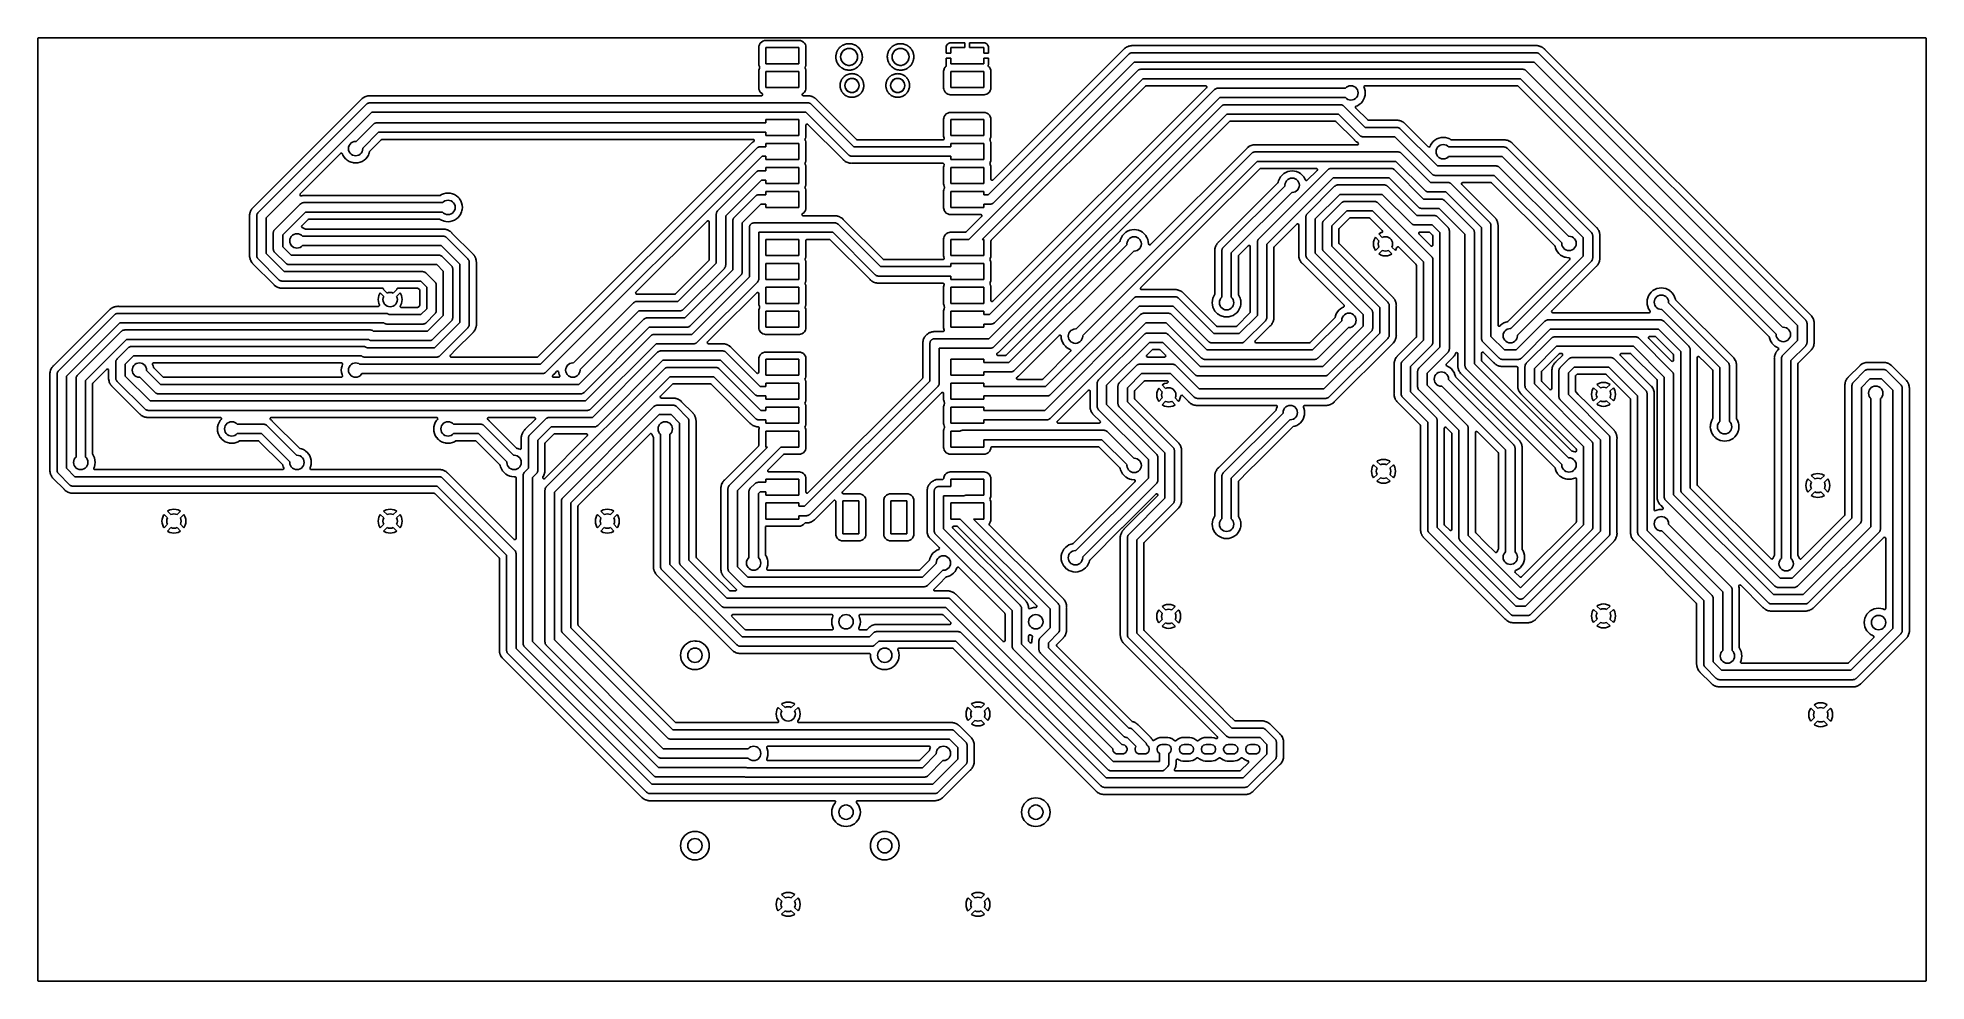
# Model space of a CAD drawing. Extents: x 33 to 233, y -115 to -15.
import ezdxf

# ---------------------------------------------------------------- set-up
doc = ezdxf.new("R2010")
doc.units = 0
doc.layers.add('BLACK', color=7, linetype='CONTINUOUS')

msp = doc.modelspace()

# ---------------------------------------------------------------- linework, layer by layer
at = {"layer": 'BLACK', "linetype": 'CONTINUOUS'}
for p, q in [((32.7005, -14.7245), (32.7202, -14.6575)), ((32.7005, -60.4152), (32.7005, -14.7245)), ((32.7202, -14.6575), (32.773, -14.6117)), ((32.773, -14.6117), (32.8245, -14.6005)), ((32.8245, -14.6005), (232.575, -14.6005)), ((109.07, -15.4972), (109.059, -15.6)), ((109.059, -15.6), (109.059, -17.4)), ((109.12, -15.3461), (109.07, -15.4972)), ((109.07, -15.4972), (109.07, -15.4972)), ((109.07, -15.4972), (109.07, -15.4972)), ((109.125, -15.3307), (109.12, -15.3461)), ((109.217, -15.1813), (109.125, -15.3307)), ((109.125, -15.3307), (109.125, -15.3307)), ((109.341, -15.0573), (109.217, -15.1813)), ((109.491, -14.9652), (109.341, -15.0573)), ((109.657, -14.91), (109.491, -14.9652)), ((109.491, -14.9652), (109.491, -14.9652)), ((109.76, -14.8995), (109.657, -14.91)), ((109.657, -14.91), (109.657, -14.91)), ((113.36, -14.8995), (109.76, -14.8995)), ((109.76, -14.8995), (109.76, -14.8995)), ((109.81, -17.35), (109.81, -15.65)), ((109.81, -15.65), (113.31, -15.65)), ((113.31, -15.65), (113.31, -17.35)), ((113.463, -14.91), (113.36, -14.8995)), ((113.629, -14.9652), (113.463, -14.91)), ((113.463, -14.91), (113.463, -14.91)), ((113.779, -15.0573), (113.629, -14.9652)), ((113.903, -15.1813), (113.779, -15.0573)), ((113.995, -15.3307), (113.903, -15.1813)), ((114.035, -15.4526), (113.995, -15.3307)), ((114.05, -15.4972), (114.035, -15.4526)), ((114.06, -15.596), (114.05, -15.4972)), ((114.05, -15.4972), (114.05, -15.4972)), ((114.06, -15.6), (114.06, -15.596)), ((114.06, -16.63), (114.06, -15.6)), ((117.389, -15.9611), (117.358, -16.0315)), ((117.408, -15.9325), (117.389, -15.9611)), ((117.411, -15.9265), (117.408, -15.9325)), ((117.428, -15.8931), (117.411, -15.9265)), ((117.474, -15.8314), (117.428, -15.893)), ((117.428, -15.893), (117.428, -15.8931)), ((117.476, -15.8284), (117.474, -15.8314)), ((117.516, -15.7668), (117.476, -15.8284)), ((117.541, -15.7392), (117.516, -15.7668)), ((117.546, -15.7341), (117.541, -15.7392)), ((117.57, -15.7014), (117.546, -15.7341)), ((117.623, -15.6506), (117.57, -15.7014)), ((117.57, -15.7014), (117.57, -15.7014)), ((117.626, -15.6478), (117.623, -15.6506)), ((117.673, -15.5961), (117.626, -15.6478)), ((117.705, -15.571), (117.673, -15.5961)), ((117.673, -15.5961), (117.673, -15.5961)), ((117.71, -15.5668), (117.705, -15.571)), ((117.742, -15.5364), (117.71, -15.5668)), ((117.8, -15.4971), (117.742, -15.5364)), ((117.742, -15.5364), (117.742, -15.5364)), ((117.803, -15.4947), (117.8, -15.4971)), ((117.856, -15.4535), (117.803, -15.4947)), ((117.895, -15.4325), (117.856, -15.4535)), ((117.856, -15.4535), (117.856, -15.4535)), ((117.9, -15.4294), (117.895, -15.4325)), ((117.897, -16.101), (118.023, -15.9612)), ((117.94, -15.4029), (117.9, -15.4294)), ((118, -15.3754), (117.94, -15.4029)), ((118.004, -15.3734), (118, -15.3754)), ((118.06, -15.3431), (118.004, -15.3734)), ((118.023, -15.9612), (118.175, -15.8506)), ((118.061, -15.3431), (118.06, -15.3431)), ((118.105, -15.3277), (118.061, -15.3431)), ((118.111, -15.3255), (118.105, -15.3277)), ((118.157, -15.3047), (118.111, -15.3255)), ((118.218, -15.2887), (118.157, -15.3047)), ((118.157, -15.3047), (118.157, -15.3047)), ((118.175, -15.8506), (118.347, -15.774)), ((118.223, -15.2873), (118.218, -15.2887)), ((118.28, -15.2677), (118.223, -15.2873)), ((118.33, -15.2594), (118.28, -15.2677)), ((118.335, -15.2582), (118.33, -15.2594)), ((118.387, -15.2447), (118.335, -15.2582)), ((118.347, -15.774), (118.531, -15.7349)), ((118.445, -15.2397), (118.387, -15.2447)), ((118.387, -15.2447), (118.387, -15.2447)), ((118.448, -15.2395), (118.445, -15.2397)), ((118.453, -15.2389), (118.448, -15.2395)), ((118.509, -15.2295), (118.453, -15.2389)), ((118.741, -15.2295), (118.509, -15.2295)), ((118.509, -15.2295), (118.509, -15.2295)), ((118.531, -15.7349), (118.719, -15.7349)), ((118.719, -15.7349), (118.903, -15.774)), ((118.744, -15.2295), (118.741, -15.2295)), ((118.858, -15.2491), (118.744, -15.2295)), ((118.744, -15.2295), (118.744, -15.2295)), ((118.92, -15.2594), (118.858, -15.2491)), ((118.903, -15.774), (119.075, -15.8506)), ((118.97, -15.2677), (118.92, -15.2594)), ((118.974, -15.2687), (118.97, -15.2677)), ((118.97, -15.2677), (118.97, -15.2677)), ((118.97, -15.2677), (118.97, -15.2677)), ((118.979, -15.2697), (118.974, -15.2687)), ((118.979, -15.2698), (118.979, -15.2697)), ((119.086, -15.3074), (118.979, -15.2698)), ((118.979, -15.2698), (118.979, -15.2698)), ((119.075, -15.8506), (119.227, -15.9612)), ((119.189, -15.3431), (119.086, -15.3074)), ((119.194, -15.3451), (119.189, -15.3431)), ((119.201, -15.348), (119.194, -15.3449)), ((119.194, -15.3449), (119.194, -15.3451)), ((119.204, -15.3492), (119.201, -15.348)), ((119.251, -15.3754), (119.204, -15.3492)), ((119.227, -15.9612), (119.353, -16.101)), ((119.3, -15.4028), (119.251, -15.3754)), ((119.394, -15.4535), (119.3, -15.4028)), ((119.409, -15.4639), (119.394, -15.4535)), ((119.394, -15.4535), (119.394, -15.4535)), ((119.394, -15.4535), (119.394, -15.4535)), ((119.394, -15.4535), (119.394, -15.4535)), ((119.412, -15.4655), (119.409, -15.4639)), ((119.47, -15.5125), (119.412, -15.4655)), ((119.412, -15.4655), (119.412, -15.4655)), ((119.495, -15.5325), (119.47, -15.5125)), ((119.577, -15.5961), (119.495, -15.5325)), ((119.579, -15.5986), (119.577, -15.5961)), ((119.577, -15.5961), (119.577, -15.5961)), ((119.592, -15.6111), (119.579, -15.5986)), ((119.598, -15.6152), (119.592, -15.6111)), ((119.666, -15.6925), (119.598, -15.6152)), ((119.666, -15.6935), (119.666, -15.6925)), ((119.712, -15.7425), (119.666, -15.6935)), ((119.734, -15.7668), (119.712, -15.7425)), ((119.738, -15.7726), (119.734, -15.7668)), ((119.748, -15.7867), (119.738, -15.7726)), ((119.755, -15.7942), (119.748, -15.7867)), ((119.807, -15.879), (119.755, -15.7942)), ((119.755, -15.7942), (119.755, -15.7942)), ((119.755, -15.7942), (119.755, -15.7942)), ((119.808, -15.8804), (119.807, -15.879)), ((119.861, -15.9612), (119.808, -15.8804)), ((119.867, -15.9745), (119.861, -15.9612)), ((119.871, -15.9821), (119.867, -15.9745)), ((119.88, -15.9972), (119.871, -15.9821)), ((119.916, -16.0867), (119.88, -15.9972)), ((122.839, -15.9611), (122.808, -16.0315)), ((122.858, -15.9325), (122.839, -15.9611)), ((122.861, -15.9265), (122.858, -15.9325)), ((122.878, -15.8931), (122.861, -15.9265)), ((122.924, -15.8314), (122.878, -15.893)), ((122.878, -15.893), (122.878, -15.8931)), ((122.926, -15.8284), (122.924, -15.8314)), ((122.966, -15.7668), (122.926, -15.8284)), ((122.991, -15.7392), (122.966, -15.7668)), ((122.996, -15.7341), (122.991, -15.7392)), ((123.02, -15.7014), (122.996, -15.7341)), ((123.073, -15.6506), (123.02, -15.7014)), ((123.02, -15.7014), (123.02, -15.7014)), ((123.076, -15.6478), (123.073, -15.6506)), ((123.123, -15.5961), (123.076, -15.6478)), ((123.155, -15.571), (123.123, -15.5961)), ((123.123, -15.5961), (123.123, -15.5961)), ((123.16, -15.5668), (123.155, -15.571)), ((123.192, -15.5364), (123.16, -15.5668)), ((123.25, -15.4971), (123.192, -15.5364)), ((123.192, -15.5364), (123.192, -15.5364)), ((123.253, -15.4947), (123.25, -15.4971)), ((123.306, -15.4535), (123.253, -15.4947)), ((123.345, -15.4325), (123.306, -15.4535)), ((123.306, -15.4535), (123.306, -15.4535)), ((123.35, -15.4294), (123.345, -15.4325)), ((123.347, -16.101), (123.473, -15.9612)), ((123.39, -15.4029), (123.35, -15.4294)), ((123.45, -15.3754), (123.39, -15.4029)), ((123.454, -15.3734), (123.45, -15.3754)), ((123.51, -15.3431), (123.454, -15.3734)), ((123.473, -15.9612), (123.625, -15.8506)), ((123.511, -15.3431), (123.51, -15.3431)), ((123.555, -15.3277), (123.511, -15.3431)), ((123.561, -15.3255), (123.555, -15.3277)), ((123.607, -15.3047), (123.561, -15.3255)), ((123.668, -15.2887), (123.607, -15.3047)), ((123.607, -15.3047), (123.607, -15.3047)), ((123.625, -15.8506), (123.797, -15.774)), ((123.673, -15.2873), (123.668, -15.2887)), ((123.73, -15.2677), (123.673, -15.2873)), ((123.78, -15.2594), (123.73, -15.2677)), ((123.785, -15.2582), (123.78, -15.2594)), ((123.837, -15.2447), (123.785, -15.2582)), ((123.797, -15.774), (123.981, -15.7349)), ((123.895, -15.2397), (123.837, -15.2447)), ((123.837, -15.2447), (123.837, -15.2447)), ((123.898, -15.2395), (123.895, -15.2397)), ((123.903, -15.2389), (123.898, -15.2395)), ((123.959, -15.2295), (123.903, -15.2389)), ((124.191, -15.2295), (123.959, -15.2295)), ((123.959, -15.2295), (123.959, -15.2295)), ((123.981, -15.7349), (124.169, -15.7349)), ((124.169, -15.7349), (124.353, -15.774)), ((124.194, -15.2295), (124.191, -15.2295)), ((124.308, -15.2491), (124.194, -15.2295)), ((124.194, -15.2295), (124.194, -15.2295)), ((124.37, -15.2594), (124.308, -15.2491)), ((124.353, -15.774), (124.525, -15.8506)), ((124.42, -15.2677), (124.37, -15.2594)), ((124.424, -15.2687), (124.42, -15.2677)), ((124.42, -15.2677), (124.42, -15.2677)), ((124.42, -15.2677), (124.42, -15.2677)), ((124.429, -15.2697), (124.424, -15.2687)), ((124.429, -15.2698), (124.429, -15.2697)), ((124.536, -15.3074), (124.429, -15.2698)), ((124.429, -15.2698), (124.429, -15.2698)), ((124.525, -15.8506), (124.677, -15.9612)), ((124.639, -15.3431), (124.536, -15.3074)), ((124.644, -15.3451), (124.639, -15.3431)), ((124.651, -15.348), (124.644, -15.3449)), ((124.644, -15.3449), (124.644, -15.3451)), ((124.654, -15.3492), (124.651, -15.348)), ((124.701, -15.3754), (124.654, -15.3492)), ((124.677, -15.9612), (124.803, -16.101)), ((124.75, -15.4028), (124.701, -15.3754)), ((124.844, -15.4535), (124.75, -15.4028)), ((124.859, -15.4639), (124.844, -15.4535)), ((124.844, -15.4535), (124.844, -15.4535)), ((124.844, -15.4535), (124.844, -15.4535)), ((124.844, -15.4535), (124.844, -15.4535)), ((124.862, -15.4655), (124.859, -15.4639)), ((124.92, -15.5125), (124.862, -15.4655)), ((124.862, -15.4655), (124.862, -15.4655)), ((124.945, -15.5325), (124.92, -15.5125)), ((125.027, -15.5961), (124.945, -15.5325)), ((125.029, -15.5986), (125.027, -15.5961)), ((125.027, -15.5961), (125.027, -15.5961)), ((125.042, -15.6111), (125.029, -15.5986)), ((125.048, -15.6152), (125.042, -15.6111)), ((125.116, -15.6925), (125.048, -15.6152)), ((125.116, -15.6935), (125.116, -15.6925)), ((125.162, -15.7425), (125.116, -15.6935)), ((125.184, -15.7668), (125.162, -15.7425)), ((125.188, -15.7726), (125.184, -15.7668)), ((125.198, -15.7867), (125.188, -15.7726)), ((125.205, -15.7942), (125.198, -15.7867)), ((125.257, -15.879), (125.205, -15.7942)), ((125.205, -15.7942), (125.205, -15.7942)), ((125.205, -15.7942), (125.205, -15.7942)), ((125.258, -15.8804), (125.257, -15.879)), ((125.311, -15.9612), (125.258, -15.8804)), ((125.317, -15.9745), (125.311, -15.9612)), ((125.321, -15.9821), (125.317, -15.9745)), ((125.33, -15.9972), (125.321, -15.9821)), ((125.366, -16.0867), (125.33, -15.9972)), ((128.896, -15.5426), (128.89, -15.6022)), ((128.89, -15.6022), (128.89, -16.25)), ((128.947, -15.4079), (128.896, -15.5426)), ((128.896, -15.5426), (128.896, -15.5426)), ((129.033, -15.2928), (128.947, -15.4079)), ((128.947, -15.4079), (128.947, -15.4079)), ((129.148, -15.2066), (129.033, -15.2928)), ((129.033, -15.2928), (129.033, -15.2928)), ((129.283, -15.1564), (129.148, -15.2066)), ((129.148, -15.2066), (129.148, -15.2066)), ((129.342, -15.15), (129.283, -15.1564)), ((129.283, -15.1564), (129.283, -15.1564)), ((130.89, -15.15), (129.342, -15.15)), ((129.39, -16.25), (129.39, -15.65)), ((129.39, -15.65), (130.89, -15.65)), ((130.89, -15.65), (130.89, -15.15)), ((132.938, -15.15), (131.39, -15.15)), ((131.39, -15.15), (131.39, -15.65)), ((131.39, -15.65), (132.89, -15.65)), ((132.89, -15.65), (132.89, -16.25)), ((132.997, -15.1564), (132.938, -15.15)), ((133.132, -15.2066), (132.997, -15.1564)), ((132.997, -15.1564), (132.997, -15.1564)), ((133.247, -15.2928), (133.132, -15.2066)), ((133.132, -15.2066), (133.132, -15.2066)), ((133.333, -15.4079), (133.247, -15.2928)), ((133.247, -15.2928), (133.247, -15.2928)), ((133.384, -15.5426), (133.333, -15.4079)), ((133.333, -15.4079), (133.333, -15.4079)), ((133.39, -15.6022), (133.384, -15.5426)), ((133.384, -15.5426), (133.384, -15.5426)), ((133.39, -16.25), (133.39, -15.6022)), ((133.39, -15.6022), (133.39, -15.6022)), ((147.717, -15.8142), (133.852, -29.6793)), ((147.718, -15.8132), (147.717, -15.8142)), ((147.786, -15.7425), (147.718, -15.8132)), ((147.789, -15.7399), (147.786, -15.7425)), ((147.786, -15.7425), (147.786, -15.7425)), ((147.804, -15.7273), (147.789, -15.7399)), ((147.807, -15.7242), (147.804, -15.7273)), ((147.882, -15.6722), (147.807, -15.7242)), ((147.888, -15.6685), (147.882, -15.6722)), ((147.889, -15.6677), (147.888, -15.6685)), ((147.968, -15.6102), (147.889, -15.6677)), ((147.972, -15.6083), (147.968, -15.6102)), ((147.968, -15.6102), (147.968, -15.6102)), ((147.989, -15.5985), (147.972, -15.6083)), ((147.992, -15.596), (147.989, -15.5985)), ((148.081, -15.5556), (147.992, -15.596)), ((148.083, -15.555), (148.081, -15.5556)), ((148.171, -15.5125), (148.083, -15.555)), ((148.175, -15.5113), (148.171, -15.5125)), ((148.171, -15.5125), (148.171, -15.5125)), ((148.193, -15.5047), (148.175, -15.5113)), ((148.197, -15.5029), (148.193, -15.5047)), ((148.292, -15.479), (148.197, -15.5029)), ((148.294, -15.4786), (148.292, -15.479)), ((148.388, -15.4526), (148.294, -15.4786)), ((148.392, -15.4522), (148.388, -15.4526)), ((148.388, -15.4526), (148.388, -15.4526)), ((148.411, -15.449), (148.392, -15.4522)), ((148.416, -15.4479), (148.411, -15.449)), ((148.513, -15.4413), (148.416, -15.4479)), ((148.416, -15.4479), (148.416, -15.4479)), ((148.515, -15.4412), (148.513, -15.4413)), ((148.556, -15.4375), (148.515, -15.4412)), ((148.568, -15.4375), (148.556, -15.4375)), ((148.572, -15.4374), (148.568, -15.4375)), ((148.595, -15.4358), (148.572, -15.4374)), ((148.64, -15.4328), (148.595, -15.4358)), ((148.655, -15.4345), (148.64, -15.4328)), ((148.64, -15.4328), (148.64, -15.4328)), ((148.679, -15.4371), (148.655, -15.4345)), ((148.686, -15.4375), (148.679, -15.4371)), ((191.373, -15.4375), (148.686, -15.4375)), ((191.375, -15.4375), (191.373, -15.4375)), ((191.472, -15.4353), (191.375, -15.4375)), ((191.477, -15.436), (191.472, -15.4353)), ((191.496, -15.4375), (191.477, -15.436)), ((191.501, -15.4375), (191.496, -15.4375)), ((191.597, -15.455), (191.501, -15.4375)), ((191.501, -15.4375), (191.501, -15.4375)), ((191.598, -15.4552), (191.597, -15.455)), ((191.695, -15.4705), (191.598, -15.4552)), ((191.699, -15.4719), (191.695, -15.4705)), ((191.695, -15.4705), (191.695, -15.4705)), ((191.718, -15.4769), (191.699, -15.4719)), ((191.722, -15.4777), (191.718, -15.4769)), ((191.814, -15.5121), (191.722, -15.4777)), ((191.722, -15.4777), (191.722, -15.4777)), ((191.815, -15.5125), (191.814, -15.5121)), ((191.841, -15.5218), (191.815, -15.5125)), ((191.907, -15.5448), (191.841, -15.5218)), ((191.911, -15.547), (191.907, -15.5448)), ((191.929, -15.5552), (191.911, -15.547)), ((191.933, -15.5568), (191.929, -15.5552)), ((192.017, -15.607), (191.933, -15.5568)), ((192.018, -15.6077), (192.017, -15.607)), ((192.103, -15.6559), (192.018, -15.6077)), ((192.106, -15.6587), (192.103, -15.6559)), ((192.103, -15.6559), (192.103, -15.6559)), ((192.103, -15.6559), (192.103, -15.6559)), ((192.122, -15.67), (192.106, -15.6587)), ((192.126, -15.6722), (192.122, -15.67)), ((192.2, -15.7366), (192.126, -15.6722)), ((192.126, -15.6722), (192.126, -15.6722)), ((192.126, -15.6722), (192.126, -15.6722)), ((192.201, -15.7375), (192.2, -15.7366)), ((192.233, -15.7641), (192.201, -15.7375)), ((192.241, -15.7725), (192.233, -15.7641)), ((192.244, -15.7754), (192.241, -15.7725)), ((192.296, -15.8203), (192.244, -15.7754)), ((192.32, -15.8507), (192.296, -15.8203)), ((192.324, -15.8559), (192.32, -15.8507)), ((220.452, -43.9834), (192.324, -15.8559)), ((232.575, -14.6005), (232.643, -14.6202)), ((232.643, -14.6202), (232.688, -14.673)), ((232.688, -14.673), (232.7, -14.7245)), ((232.7, -14.7245), (232.7, -114.475)), ((109.059, -17.4), (109.06, -17.4)), ((109.06, -17.4), (109.07, -17.5028)), ((109.07, -17.5028), (109.07, -17.5028)), ((109.07, -17.5028), (109.093, -17.5725)), ((109.105, -17.9323), (109.07, -18.0372)), ((109.093, -17.5725), (109.123, -17.6639)), ((109.125, -17.8707), (109.105, -17.9323)), ((109.123, -17.6639), (109.125, -17.6693)), ((109.125, -17.6693), (109.125, -17.6693)), ((109.125, -17.6693), (109.147, -17.7049)), ((109.147, -17.8351), (109.125, -17.8707)), ((109.125, -17.8707), (109.125, -17.8707)), ((109.147, -17.7049), (109.166, -17.7723)), ((109.166, -17.7723), (109.147, -17.8351)), ((113.31, -17.35), (109.81, -17.35)), ((113.954, -17.7677), (113.973, -17.7049)), ((113.973, -17.8351), (113.954, -17.7677)), ((113.973, -17.7049), (113.995, -17.6693)), ((113.995, -17.8707), (113.973, -17.8351)), ((113.995, -17.6693), (114.05, -17.5028)), ((113.995, -17.6693), (113.995, -17.6693)), ((113.995, -17.6693), (113.995, -17.6693)), ((114.05, -18.0372), (113.995, -17.8707)), ((114.05, -17.5028), (114.06, -17.4)), ((114.06, -17.4), (114.06, -16.63)), ((117.222, -16.6057), (117.22, -16.63)), ((117.22, -16.63), (117.227, -16.7163)), ((117.232, -16.4845), (117.221, -16.5703)), ((117.221, -16.5703), (117.221, -16.5703)), ((117.221, -16.5703), (117.222, -16.5979)), ((117.222, -16.5979), (117.222, -16.6057)), ((117.227, -16.7163), (117.227, -16.7188)), ((117.227, -16.7188), (117.231, -16.8085)), ((117.231, -16.8085), (117.231, -16.8085)), ((117.231, -16.8085), (117.236, -16.8323)), ((117.239, -16.3987), (117.232, -16.4818)), ((117.232, -16.4818), (117.232, -16.4845)), ((117.236, -16.8323), (117.237, -16.8402)), ((117.237, -16.8402), (117.239, -16.8613)), ((117.246, -16.3718), (117.239, -16.3987)), ((117.239, -16.3987), (117.239, -16.3987)), ((117.239, -16.8613), (117.239, -16.8613)), ((117.239, -16.8613), (117.261, -16.9484)), ((117.247, -16.3645), (117.246, -16.3718)), ((117.251, -16.3339), (117.247, -16.3645)), ((117.275, -16.2543), (117.251, -16.3339)), ((117.251, -16.3339), (117.251, -16.3339)), ((117.261, -16.9484), (117.261, -16.9506)), ((117.261, -16.9506), (117.281, -17.0416)), ((117.276, -16.2513), (117.275, -16.2543)), ((117.296, -16.1737), (117.276, -16.2513)), ((117.281, -17.0416), (117.281, -17.0416)), ((117.281, -17.0416), (117.289, -17.0611)), ((117.289, -17.0611), (117.291, -17.069)), ((117.291, -17.069), (117.296, -17.0863)), ((117.308, -16.1453), (117.296, -16.1737)), ((117.296, -16.1737), (117.296, -16.1737)), ((117.296, -17.0863), (117.333, -17.1717)), ((117.311, -16.1386), (117.308, -16.1453)), ((117.321, -16.1059), (117.311, -16.1386)), ((117.357, -16.0345), (117.321, -16.1059)), ((117.333, -17.1717), (117.334, -17.1734)), ((117.334, -17.1734), (117.355, -17.2255)), ((117.355, -17.2255), (117.37, -17.2628)), ((117.358, -16.0315), (117.357, -16.0345)), ((117.37, -17.2628), (117.379, -17.2779)), ((117.379, -17.2779), (117.383, -17.2855)), ((117.383, -17.2855), (117.389, -17.2989)), ((117.389, -17.2989), (117.442, -17.3796)), ((117.442, -17.3796), (117.443, -17.381)), ((117.443, -17.381), (117.495, -17.4658)), ((117.495, -17.4658), (117.502, -17.4733)), ((117.502, -17.4733), (117.512, -17.4874)), ((117.512, -17.4874), (117.516, -17.4932)), ((117.516, -17.4932), (117.516, -17.4932)), ((117.516, -17.4932), (117.541, -17.5208)), ((117.541, -17.5208), (117.584, -17.5665)), ((117.584, -17.5665), (117.584, -17.5675)), ((117.584, -17.5675), (117.652, -17.6448)), ((117.652, -17.6448), (117.658, -17.6489)), ((117.658, -17.6489), (117.671, -17.6614)), ((117.671, -17.6614), (117.673, -17.6639)), ((117.673, -17.6639), (117.755, -17.7275)), ((117.725, -16.63), (117.745, -16.4429)), ((117.745, -16.8171), (117.725, -16.63)), ((117.745, -16.4429), (117.803, -16.2639)), ((117.803, -16.9961), (117.745, -16.8171)), ((117.755, -17.7275), (117.838, -17.7945)), ((117.803, -16.2639), (117.897, -16.101)), ((117.897, -17.159), (117.803, -16.9961)), ((117.838, -17.7945), (117.838, -17.7945)), ((117.838, -17.7945), (117.841, -17.7961)), ((117.841, -17.7961), (117.856, -17.8065)), ((117.856, -17.8065), (117.856, -17.8065)), ((117.856, -17.8065), (117.856, -17.8065)), ((117.856, -17.8065), (117.856, -17.8065)), ((117.856, -17.8065), (117.95, -17.8572)), ((118.023, -17.2988), (117.897, -17.159)), ((117.95, -17.8572), (118.029, -17.9011)), ((118.175, -17.4094), (118.023, -17.2988)), ((118.029, -17.9011), (118.046, -17.9108)), ((118.046, -17.9108), (118.049, -17.9121)), ((118.049, -17.9121), (118.056, -17.9151)), ((118.056, -17.9151), (118.056, -17.9149)), ((118.056, -17.9149), (118.06, -17.9169)), ((118.06, -17.9169), (118.06, -17.9169)), ((118.06, -17.9169), (118.164, -17.9526)), ((118.164, -17.9526), (118.271, -17.9902)), ((118.347, -17.486), (118.175, -17.4094)), ((118.271, -17.9902), (118.271, -17.9903)), ((118.271, -17.9903), (118.276, -17.9913)), ((118.276, -17.9913), (118.28, -17.9923)), ((118.28, -17.9923), (118.28, -17.9923)), ((118.28, -17.9923), (118.37, -18.0073)), ((118.531, -17.5251), (118.347, -17.486)), ((118.719, -17.5251), (118.531, -17.5251)), ((118.903, -17.486), (118.719, -17.5251)), ((119.075, -17.4094), (118.903, -17.486)), ((118.92, -18.0006), (118.97, -17.9923)), ((118.97, -17.9923), (119.027, -17.9727)), ((119.027, -17.9727), (119.032, -17.9713)), ((119.032, -17.9713), (119.093, -17.9553)), ((119.227, -17.2988), (119.075, -17.4094)), ((119.093, -17.9553), (119.099, -17.9526)), ((119.099, -17.9526), (119.104, -17.9503)), ((119.104, -17.9503), (119.139, -17.9345)), ((119.139, -17.9345), (119.145, -17.9323)), ((119.145, -17.9323), (119.19, -17.9169)), ((119.19, -17.9169), (119.246, -17.8866)), ((119.353, -17.159), (119.227, -17.2988)), ((119.246, -17.8866), (119.25, -17.8846)), ((119.25, -17.8846), (119.258, -17.8807)), ((119.258, -17.8807), (119.31, -17.8571)), ((119.31, -17.8571), (119.35, -17.8306)), ((119.35, -17.8306), (119.355, -17.8275)), ((119.353, -16.101), (119.447, -16.2639)), ((119.447, -16.9961), (119.353, -17.159)), ((119.355, -17.8275), (119.394, -17.8065)), ((119.394, -17.8065), (119.447, -17.7653)), ((119.447, -16.2639), (119.505, -16.4429)), ((119.505, -16.8171), (119.447, -16.9961)), ((119.447, -17.7653), (119.45, -17.7629)), ((119.45, -17.7629), (119.508, -17.7236)), ((119.505, -16.4429), (119.525, -16.63)), ((119.525, -16.63), (119.505, -16.8171)), ((119.508, -17.7236), (119.54, -17.6931)), ((119.54, -17.6931), (119.545, -17.689)), ((119.545, -17.689), (119.577, -17.6639)), ((119.577, -17.6639), (119.579, -17.6614)), ((119.579, -17.6614), (119.594, -17.6448)), ((119.594, -17.6448), (119.624, -17.6122)), ((119.624, -17.6122), (119.627, -17.6094)), ((119.627, -17.6094), (119.68, -17.5586)), ((119.68, -17.5586), (119.704, -17.5259)), ((119.704, -17.5259), (119.709, -17.5208)), ((119.709, -17.5208), (119.734, -17.4932)), ((119.734, -17.4932), (119.774, -17.4316)), ((119.774, -17.4316), (119.776, -17.4287)), ((119.776, -17.4287), (119.822, -17.3669)), ((119.822, -17.3669), (119.839, -17.3335)), ((119.839, -17.3335), (119.842, -17.3276)), ((119.842, -17.3276), (119.861, -17.2988)), ((119.861, -17.2988), (119.892, -17.2284)), ((119.892, -17.2284), (119.893, -17.2255)), ((119.893, -17.2255), (119.929, -17.1541)), ((119.917, -16.0884), (119.916, -16.0867)), ((119.954, -16.1737), (119.917, -16.0884)), ((119.929, -17.1541), (119.939, -17.1214)), ((119.939, -17.1214), (119.942, -17.1147)), ((119.942, -17.1147), (119.954, -17.0863)), ((119.959, -16.191), (119.954, -16.1737)), ((119.954, -17.0863), (119.974, -17.0086)), ((119.961, -16.1989), (119.959, -16.191)), ((119.969, -16.2184), (119.961, -16.1989)), ((119.976, -16.2528), (119.969, -16.2184)), ((119.974, -17.0086), (119.975, -17.0057)), ((119.975, -17.0057), (119.999, -16.9261)), ((119.989, -16.3094), (119.976, -16.2528)), ((119.989, -16.3115), (119.989, -16.3094)), ((120.011, -16.3987), (119.989, -16.3115)), ((119.999, -16.9261), (120.003, -16.8955)), ((120.003, -16.8955), (120.004, -16.8882)), ((120.004, -16.8882), (120.011, -16.8613)), ((120.013, -16.4198), (120.011, -16.3987)), ((120.011, -16.8613), (120.018, -16.7782)), ((120.014, -16.4277), (120.013, -16.4198)), ((120.019, -16.4515), (120.014, -16.4277)), ((120.018, -16.7755), (120.029, -16.6897)), ((120.018, -16.7782), (120.018, -16.7755)), ((120.023, -16.5412), (120.019, -16.4515)), ((120.023, -16.5437), (120.023, -16.5412)), ((120.03, -16.63), (120.023, -16.5437)), ((120.028, -16.6544), (120.03, -16.63)), ((120.028, -16.6621), (120.028, -16.6544)), ((120.029, -16.6897), (120.028, -16.6621)), ((120.03, -16.63), (120.03, -16.63)), ((122.672, -16.6057), (122.67, -16.63)), ((122.67, -16.63), (122.677, -16.7163)), ((122.682, -16.4845), (122.671, -16.5703)), ((122.671, -16.5703), (122.671, -16.5703)), ((122.671, -16.5703), (122.672, -16.5979)), ((122.672, -16.5979), (122.672, -16.6057)), ((122.677, -16.7163), (122.677, -16.7188)), ((122.677, -16.7188), (122.681, -16.8085)), ((122.681, -16.8085), (122.681, -16.8085)), ((122.681, -16.8085), (122.686, -16.8323)), ((122.689, -16.3987), (122.682, -16.4818)), ((122.682, -16.4818), (122.682, -16.4845)), ((122.686, -16.8323), (122.687, -16.8402)), ((122.687, -16.8402), (122.689, -16.8613)), ((122.696, -16.3718), (122.689, -16.3987)), ((122.689, -16.3987), (122.689, -16.3987)), ((122.689, -16.8613), (122.689, -16.8613)), ((122.689, -16.8613), (122.711, -16.9484)), ((122.697, -16.3645), (122.696, -16.3718)), ((122.701, -16.3339), (122.697, -16.3645)), ((122.725, -16.2543), (122.701, -16.3339)), ((122.701, -16.3339), (122.701, -16.3339)), ((122.711, -16.9484), (122.711, -16.9506)), ((122.711, -16.9506), (122.731, -17.0416)), ((122.726, -16.2513), (122.725, -16.2543)), ((122.746, -16.1737), (122.726, -16.2513)), ((122.731, -17.0416), (122.731, -17.0416)), ((122.731, -17.0416), (122.739, -17.0611)), ((122.739, -17.0611), (122.741, -17.069)), ((122.741, -17.069), (122.746, -17.0863)), ((122.758, -16.1453), (122.746, -16.1737)), ((122.746, -16.1737), (122.746, -16.1737)), ((122.746, -17.0863), (122.783, -17.1717)), ((122.761, -16.1386), (122.758, -16.1453)), ((122.771, -16.1059), (122.761, -16.1386)), ((122.807, -16.0345), (122.771, -16.1059)), ((122.783, -17.1717), (122.784, -17.1734)), ((122.784, -17.1734), (122.805, -17.2255)), ((122.805, -17.2255), (122.82, -17.2628)), ((122.808, -16.0315), (122.807, -16.0345)), ((122.82, -17.2628), (122.829, -17.2779)), ((122.829, -17.2779), (122.833, -17.2855)), ((122.833, -17.2855), (122.839, -17.2989)), ((122.839, -17.2989), (122.892, -17.3796)), ((122.892, -17.3796), (122.893, -17.381)), ((122.893, -17.381), (122.945, -17.4658)), ((122.945, -17.4658), (122.952, -17.4733)), ((122.952, -17.4733), (122.962, -17.4874)), ((122.962, -17.4874), (122.966, -17.4932)), ((122.966, -17.4932), (122.966, -17.4932)), ((122.966, -17.4932), (122.991, -17.5208)), ((122.991, -17.5208), (123.034, -17.5665)), ((123.034, -17.5665), (123.034, -17.5675)), ((123.034, -17.5675), (123.102, -17.6448)), ((123.102, -17.6448), (123.108, -17.6489)), ((123.108, -17.6489), (123.121, -17.6614)), ((123.121, -17.6614), (123.123, -17.6639)), ((123.123, -17.6639), (123.205, -17.7275)), ((123.175, -16.63), (123.195, -16.4429)), ((123.195, -16.8171), (123.175, -16.63)), ((123.195, -16.4429), (123.253, -16.2639)), ((123.253, -16.9961), (123.195, -16.8171)), ((123.205, -17.7275), (123.288, -17.7945)), ((123.253, -16.2639), (123.347, -16.101)), ((123.347, -17.159), (123.253, -16.9961)), ((123.288, -17.7945), (123.288, -17.7945)), ((123.288, -17.7945), (123.291, -17.7961)), ((123.291, -17.7961), (123.306, -17.8065)), ((123.306, -17.8065), (123.306, -17.8065)), ((123.306, -17.8065), (123.306, -17.8065)), ((123.306, -17.8065), (123.306, -17.8065)), ((123.306, -17.8065), (123.4, -17.8572)), ((123.473, -17.2988), (123.347, -17.159)), ((123.4, -17.8572), (123.479, -17.9011)), ((123.625, -17.4094), (123.473, -17.2988)), ((123.479, -17.9011), (123.496, -17.9108)), ((123.496, -17.9108), (123.499, -17.9121)), ((123.499, -17.9121), (123.506, -17.9151)), ((123.506, -17.9151), (123.506, -17.9149)), ((123.506, -17.9149), (123.51, -17.9169)), ((123.51, -17.9169), (123.51, -17.9169)), ((123.51, -17.9169), (123.614, -17.9526)), ((123.614, -17.9526), (123.721, -17.9902)), ((123.797, -17.486), (123.625, -17.4094)), ((123.721, -17.9902), (123.721, -17.9903)), ((123.721, -17.9903), (123.726, -17.9913)), ((123.726, -17.9913), (123.73, -17.9923)), ((123.73, -17.9923), (123.73, -17.9923)), ((123.73, -17.9923), (123.82, -18.0073)), ((123.981, -17.5251), (123.797, -17.486)), ((124.169, -17.5251), (123.981, -17.5251)), ((124.353, -17.486), (124.169, -17.5251)), ((124.525, -17.4094), (124.353, -17.486)), ((124.37, -18.0006), (124.42, -17.9923)), ((124.42, -17.9923), (124.477, -17.9727)), ((124.477, -17.9727), (124.482, -17.9713)), ((124.482, -17.9713), (124.543, -17.9553)), ((124.677, -17.2988), (124.525, -17.4094)), ((124.543, -17.9553), (124.549, -17.9526)), ((124.549, -17.9526), (124.554, -17.9503)), ((124.554, -17.9503), (124.589, -17.9345)), ((124.589, -17.9345), (124.595, -17.9323)), ((124.595, -17.9323), (124.64, -17.9169)), ((124.64, -17.9169), (124.696, -17.8866)), ((124.803, -17.159), (124.677, -17.2988)), ((124.696, -17.8866), (124.7, -17.8846)), ((124.7, -17.8846), (124.708, -17.8807)), ((124.708, -17.8807), (124.76, -17.8571)), ((124.76, -17.8571), (124.8, -17.8306)), ((124.8, -17.8306), (124.805, -17.8275)), ((124.803, -16.101), (124.897, -16.2639)), ((124.897, -16.9961), (124.803, -17.159)), ((124.805, -17.8275), (124.844, -17.8065)), ((124.844, -17.8065), (124.897, -17.7653)), ((124.897, -16.2639), (124.955, -16.4429)), ((124.955, -16.8171), (124.897, -16.9961)), ((124.897, -17.7653), (124.9, -17.7629)), ((124.9, -17.7629), (124.958, -17.7236)), ((124.955, -16.4429), (124.975, -16.63)), ((124.975, -16.63), (124.955, -16.8171)), ((124.958, -17.7236), (124.99, -17.6931)), ((124.99, -17.6931), (124.995, -17.689)), ((124.995, -17.689), (125.027, -17.6639)), ((125.027, -17.6639), (125.029, -17.6614)), ((125.029, -17.6614), (125.044, -17.6448)), ((125.044, -17.6448), (125.074, -17.6122)), ((125.074, -17.6122), (125.077, -17.6094)), ((125.077, -17.6094), (125.13, -17.5586)), ((125.13, -17.5586), (125.154, -17.5259)), ((125.154, -17.5259), (125.159, -17.5208)), ((125.159, -17.5208), (125.184, -17.4932)), ((125.184, -17.4932), (125.224, -17.4316)), ((125.224, -17.4316), (125.226, -17.4287)), ((125.226, -17.4287), (125.272, -17.3669)), ((125.272, -17.3669), (125.289, -17.3335)), ((125.289, -17.3335), (125.292, -17.3276)), ((125.292, -17.3276), (125.311, -17.2988)), ((125.311, -17.2988), (125.342, -17.2284)), ((125.342, -17.2284), (125.343, -17.2255)), ((125.343, -17.2255), (125.379, -17.1541)), ((125.367, -16.0884), (125.366, -16.0867)), ((125.404, -16.1737), (125.367, -16.0884)), ((125.379, -17.1541), (125.389, -17.1214)), ((125.389, -17.1214), (125.392, -17.1147)), ((125.392, -17.1147), (125.404, -17.0863)), ((125.409, -16.191), (125.404, -16.1737)), ((125.404, -17.0863), (125.424, -17.0086)), ((125.411, -16.1989), (125.409, -16.191)), ((125.419, -16.2184), (125.411, -16.1989)), ((125.426, -16.25), (125.419, -16.2184)), ((125.424, -17.0086), (125.425, -17.0057)), ((125.425, -17.0057), (125.449, -16.9261)), ((125.426, -16.2528), (125.426, -16.25)), ((125.439, -16.3094), (125.426, -16.2528)), ((125.439, -16.3115), (125.439, -16.3094)), ((125.461, -16.3987), (125.439, -16.3115)), ((125.449, -16.9261), (125.453, -16.8955)), ((125.453, -16.8955), (125.454, -16.8882)), ((125.454, -16.8882), (125.461, -16.8613)), ((125.463, -16.4198), (125.461, -16.3987)), ((125.461, -16.8613), (125.468, -16.7782)), ((125.464, -16.4277), (125.463, -16.4198)), ((125.469, -16.4515), (125.464, -16.4277)), ((125.468, -16.7755), (125.479, -16.6897)), ((125.468, -16.7782), (125.468, -16.7755)), ((125.473, -16.5412), (125.469, -16.4515)), ((125.473, -16.5437), (125.473, -16.5412)), ((125.48, -16.63), (125.473, -16.5437)), ((125.478, -16.6544), (125.48, -16.63)), ((125.478, -16.6621), (125.478, -16.6544)), ((125.479, -16.6897), (125.478, -16.6621)), ((128.685, -17.9323), (128.65, -18.0372)), ((128.705, -17.8707), (128.685, -17.9323)), ((128.797, -17.7213), (128.705, -17.8707)), ((128.705, -17.8707), (128.705, -17.8707)), ((128.885, -17.6338), (128.797, -17.7213)), ((128.918, -17.5725), (128.885, -17.6338)), ((128.89, -16.25), (129.39, -16.25)), ((129.39, -16.75), (128.89, -16.75)), ((128.89, -16.75), (128.89, -17.3978)), ((128.89, -17.3978), (128.896, -17.4574)), ((128.896, -17.4574), (128.896, -17.4574)), ((128.896, -17.4574), (128.913, -17.5028)), ((128.913, -17.5028), (128.918, -17.5725)), ((129.39, -17.35), (129.39, -16.75)), ((132.89, -17.35), (129.39, -17.35)), ((132.89, -16.25), (133.39, -16.25)), ((133.39, -16.75), (132.89, -16.75)), ((132.89, -16.75), (132.89, -17.35)), ((133.353, -31.24), (148.258, -16.3344)), ((133.362, -17.5725), (133.367, -17.5028)), ((133.395, -17.6338), (133.362, -17.5725)), ((133.367, -17.5028), (133.384, -17.4574)), ((133.384, -17.4574), (133.39, -17.3978)), ((133.39, -17.3978), (133.39, -16.75)), ((133.39, -17.3978), (133.39, -17.3978)), ((133.483, -17.7213), (133.395, -17.6338)), ((133.575, -17.8707), (133.483, -17.7213)), ((133.63, -18.0372), (133.575, -17.8707)), ((148.819, -17.188), (133.914, -32.0936)), ((148.258, -16.3344), (148.301, -16.3024)), ((148.301, -16.3024), (148.342, -16.2674)), ((148.342, -16.2674), (148.358, -16.2599)), ((148.358, -16.2599), (148.372, -16.2492)), ((148.372, -16.2492), (148.422, -16.2305)), ((148.422, -16.2305), (148.471, -16.2083)), ((148.471, -16.2083), (148.489, -16.2057)), ((148.489, -16.2057), (148.506, -16.1994)), ((148.506, -16.1994), (148.559, -16.1956)), ((148.559, -16.1956), (148.612, -16.188)), ((148.612, -16.188), (191.388, -16.188)), ((191.181, -17.188), (148.819, -17.188)), ((149.288, -18.0099), (149.302, -17.9992)), ((149.302, -17.9992), (149.352, -17.9805)), ((149.352, -17.9805), (149.401, -17.9583)), ((149.401, -17.9583), (149.419, -17.9557)), ((149.419, -17.9557), (149.436, -17.9494)), ((149.436, -17.9494), (149.489, -17.9456)), ((149.489, -17.9456), (149.542, -17.938)), ((149.542, -17.938), (189.954, -17.938)), ((189.954, -17.938), (190.007, -17.9456)), ((190.007, -17.9456), (190.06, -17.9494)), ((190.06, -17.9494), (190.077, -17.9557)), ((190.077, -17.9557), (190.095, -17.9583)), ((190.095, -17.9583), (190.144, -17.9805)), ((190.144, -17.9805), (190.194, -17.9992)), ((190.194, -17.9992), (190.208, -18.0099)), ((219.078, -45.0851), (191.181, -17.188)), ((191.388, -16.188), (191.441, -16.1956)), ((191.441, -16.1956), (191.494, -16.1994)), ((191.494, -16.1994), (191.511, -16.2057)), ((191.511, -16.2057), (191.529, -16.2083)), ((191.529, -16.2083), (191.578, -16.2305)), ((191.578, -16.2305), (191.628, -16.2492)), ((191.628, -16.2492), (191.642, -16.2599)), ((191.642, -16.2599), (191.658, -16.2674)), ((191.658, -16.2674), (191.699, -16.3024)), ((191.699, -16.3024), (191.742, -16.3344)), ((191.742, -16.3344), (219.932, -44.5244)), ((109.07, -18.0372), (109.059, -18.14)), ((109.059, -18.14), (109.059, -19.94)), ((109.059, -19.94), (109.06, -19.94)), ((109.06, -19.94), (109.07, -20.0428)), ((109.07, -18.0372), (109.07, -18.0372)), ((109.07, -18.0372), (109.07, -18.0372)), ((109.81, -19.89), (109.81, -18.19)), ((109.81, -18.19), (113.31, -18.19)), ((113.31, -19.89), (109.81, -19.89)), ((113.31, -18.19), (113.31, -19.89)), ((114.06, -18.14), (114.05, -18.0372)), ((114.05, -20.0428), (114.06, -19.94)), ((114.06, -19.66), (114.06, -18.14)), ((114.06, -19.94), (114.06, -19.66)), ((117.677, -19.5787), (117.67, -19.66)), ((117.67, -19.66), (117.672, -19.6825)), ((117.67, -19.66), (117.67, -19.66)), ((117.672, -19.6907), (117.671, -19.7163)), ((117.671, -19.7163), (117.671, -19.7163)), ((117.671, -19.7163), (117.682, -19.797)), ((117.672, -19.6825), (117.672, -19.6907)), ((117.681, -19.4915), (117.677, -19.5761)), ((117.677, -19.5761), (117.677, -19.5787)), ((117.686, -19.4696), (117.681, -19.4915)), ((117.681, -19.4915), (117.681, -19.4915)), ((117.682, -19.797), (117.682, -19.7999)), ((117.682, -19.7999), (117.689, -19.878)), ((117.687, -19.4612), (117.686, -19.4696)), ((117.689, -19.442), (117.687, -19.4612)), ((117.711, -19.36), (117.689, -19.442)), ((117.689, -19.442), (117.689, -19.442)), ((117.689, -19.878), (117.689, -19.878)), ((117.689, -19.878), (117.695, -19.9029)), ((117.695, -19.9029), (117.697, -19.9107)), ((117.697, -19.9107), (117.701, -19.9394)), ((117.701, -19.9394), (117.701, -19.9394)), ((117.701, -19.9394), (117.725, -20.0137)), ((117.731, -19.272), (117.711, -19.3578)), ((117.711, -19.3578), (117.711, -19.36)), ((117.737, -19.2585), (117.731, -19.272)), ((117.731, -19.272), (117.731, -19.272)), ((117.742, -19.2419), (117.737, -19.2585)), ((117.745, -19.2307), (117.742, -19.2419)), ((117.783, -19.1508), (117.745, -19.2307)), ((117.745, -19.2307), (117.745, -19.2307)), ((117.819, -19.065), (117.783, -19.1489)), ((117.783, -19.1489), (117.783, -19.1508)), ((117.826, -19.0556), (117.819, -19.065)), ((117.834, -19.0397), (117.826, -19.0556)), ((117.838, -19.0324), (117.834, -19.0397)), ((117.89, -18.9574), (117.838, -19.0324)), ((117.838, -19.0324), (117.838, -19.0324)), ((117.891, -18.9561), (117.89, -18.9574)), ((117.921, -18.9108), (117.891, -18.9561)), ((117.943, -18.8772), (117.921, -18.9108)), ((117.949, -18.8715), (117.943, -18.8772)), ((117.961, -18.857), (117.949, -18.8715)), ((117.963, -18.8531), (117.961, -18.857)), ((118.03, -18.7861), (117.963, -18.8531)), ((118.031, -18.7851), (118.03, -18.7861)), ((118.099, -18.7145), (118.031, -18.7851)), ((118.102, -18.7119), (118.099, -18.7145)), ((118.099, -18.7145), (118.099, -18.7145)), ((118.117, -18.6993), (118.102, -18.7119)), ((118.118, -18.6984), (118.117, -18.6993)), ((118.199, -18.6419), (118.118, -18.6984)), ((118.175, -19.66), (118.194, -19.4931)), ((118.194, -19.8269), (118.175, -19.66)), ((118.194, -19.4931), (118.249, -19.3346)), ((118.249, -19.9854), (118.194, -19.8269)), ((118.281, -18.5822), (118.199, -18.6419)), ((118.249, -19.3346), (118.339, -19.1924)), ((118.339, -20.1276), (118.249, -19.9854)), ((118.282, -18.5818), (118.281, -18.5822)), ((118.293, -18.5755), (118.282, -18.5818)), ((118.297, -18.5729), (118.293, -18.5756)), ((118.293, -18.5756), (118.293, -18.5755)), ((118.39, -18.5299), (118.297, -18.5729)), ((118.339, -19.1924), (118.457, -19.0736)), ((118.37, -18.0073), (118.391, -18.0109)), ((118.484, -18.4845), (118.39, -18.5299)), ((118.391, -18.0109), (118.417, -18.0153)), ((118.417, -18.0153), (118.506, -18.0305)), ((118.457, -19.0736), (118.6, -18.9843)), ((118.489, -18.4829), (118.484, -18.4844)), ((118.484, -18.4844), (118.484, -18.4845)), ((118.484, -18.4845), (118.484, -18.4845)), ((118.496, -18.4804), (118.489, -18.4829)), ((118.597, -18.4533), (118.496, -18.4804)), ((118.506, -18.0305), (118.506, -18.0305)), ((118.506, -18.0305), (118.741, -18.0305)), ((118.613, -18.4489), (118.597, -18.4533)), ((118.6, -18.9843), (118.758, -18.9288)), ((118.701, -18.4246), (118.613, -18.4489)), ((118.706, -18.4239), (118.701, -18.4246)), ((118.701, -18.4246), (118.701, -18.4246)), ((118.701, -18.4246), (118.701, -18.4246)), ((118.707, -18.4238), (118.706, -18.4239)), ((118.815, -18.4144), (118.707, -18.4238)), ((118.741, -18.0305), (118.774, -18.025)), ((118.741, -18.0305), (118.741, -18.0305)), ((118.758, -18.9288), (118.925, -18.91)), ((118.774, -18.025), (118.797, -18.0211)), ((118.797, -18.0211), (118.802, -18.0205)), ((118.802, -18.0205), (118.863, -18.0153)), ((118.869, -18.4095), (118.815, -18.4144)), ((118.863, -18.0153), (118.915, -18.0018)), ((118.871, -18.4094), (118.869, -18.4095)), ((118.873, -18.4092), (118.871, -18.4094)), ((118.925, -18.4047), (118.873, -18.4092)), ((118.915, -18.0018), (118.92, -18.0006)), ((118.948, -18.4068), (118.925, -18.4047)), ((118.925, -18.4047), (118.925, -18.4047)), ((118.925, -18.91), (119.092, -18.9288)), ((118.977, -18.4093), (118.948, -18.4068)), ((118.982, -18.4095), (118.977, -18.4093)), ((119.038, -18.4095), (118.982, -18.4095)), ((119.089, -18.4188), (119.038, -18.4095)), ((119.038, -18.4095), (119.038, -18.4095)), ((119.094, -18.4195), (119.089, -18.4188)), ((119.092, -18.9288), (119.25, -18.9843)), ((119.143, -18.4238), (119.094, -18.4195)), ((119.196, -18.4381), (119.143, -18.4238)), ((119.201, -18.4392), (119.196, -18.4381)), ((119.259, -18.4497), (119.201, -18.4392)), ((119.25, -18.9843), (119.393, -19.0736)), ((119.305, -18.4668), (119.259, -18.4497)), ((119.31, -18.4686), (119.305, -18.4668)), ((119.354, -18.4804), (119.31, -18.4686)), ((119.408, -18.5052), (119.354, -18.4804)), ((119.393, -19.0736), (119.511, -19.1924)), ((119.412, -18.5071), (119.408, -18.5052)), ((119.47, -18.5288), (119.412, -18.5071)), ((119.509, -18.5521), (119.47, -18.5288)), ((119.47, -18.5288), (119.47, -18.5288)), ((119.514, -18.555), (119.509, -18.5521)), ((119.511, -19.1924), (119.601, -19.3346)), ((119.601, -19.9854), (119.511, -20.1276)), ((119.553, -18.5729), (119.514, -18.555)), ((119.603, -18.6084), (119.553, -18.5729)), ((119.601, -19.3346), (119.656, -19.4931)), ((119.656, -19.8269), (119.601, -19.9854)), ((119.607, -18.6109), (119.603, -18.6084)), ((119.663, -18.6442), (119.607, -18.6109)), ((119.656, -19.4931), (119.675, -19.66)), ((119.675, -19.66), (119.656, -19.8269)), ((119.695, -18.6719), (119.663, -18.6442)), ((119.663, -18.6442), (119.663, -18.6442)), ((119.663, -18.6442), (119.663, -18.6442)), ((119.7, -18.676), (119.695, -18.6719)), ((119.732, -18.6984), (119.7, -18.676)), ((119.778, -18.7445), (119.732, -18.6984)), ((119.781, -18.7474), (119.778, -18.7445)), ((119.833, -18.7923), (119.781, -18.7474)), ((119.857, -18.8227), (119.833, -18.7923)), ((119.861, -18.8279), (119.857, -18.8227)), ((119.887, -18.8531), (119.861, -18.8279)), ((119.926, -18.9092), (119.887, -18.8531)), ((119.928, -18.9123), (119.926, -18.9092)), ((119.973, -18.9683), (119.928, -18.9123)), ((119.989, -18.999), (119.973, -18.9683)), ((119.99, -18.9996), (119.989, -18.999)), ((119.994, -19.0058), (119.99, -18.9996)), ((120.012, -19.0324), (119.994, -19.0058)), ((120.016, -19.0397), (120.012, -19.0324)), ((120.042, -19.0974), (120.016, -19.0397)), ((120.044, -19.1006), (120.042, -19.0974)), ((120.067, -19.1433), (120.044, -19.1006)), ((120.08, -19.1665), (120.067, -19.1433)), ((120.089, -19.1972), (120.08, -19.1665)), ((120.08, -19.1665), (120.08, -19.1665)), ((120.08, -19.1665), (120.08, -19.1665)), ((120.092, -19.2043), (120.089, -19.1972)), ((120.105, -19.2307), (120.092, -19.2043)), ((120.124, -19.3032), (120.105, -19.2307)), ((120.119, -20.048), (120.139, -19.9622)), ((120.125, -19.3063), (120.124, -19.3032)), ((120.149, -19.3806), (120.125, -19.3063)), ((120.139, -19.96), (120.161, -19.878)), ((120.139, -19.9622), (120.139, -19.96)), ((120.153, -19.4093), (120.149, -19.3806)), ((120.149, -19.3806), (120.149, -19.3806)), ((120.149, -19.3806), (120.149, -19.3806)), ((120.155, -19.4171), (120.153, -19.4093)), ((120.161, -19.442), (120.155, -19.4171)), ((120.168, -19.5201), (120.161, -19.442)), ((120.161, -19.878), (120.163, -19.8588)), ((120.163, -19.8588), (120.164, -19.8504)), ((120.164, -19.8493), (120.169, -19.8285)), ((120.164, -19.8504), (120.164, -19.8493)), ((120.168, -19.5229), (120.168, -19.5201)), ((120.179, -19.6037), (120.168, -19.5229)), ((120.169, -19.8285), (120.173, -19.7439)), ((120.173, -19.7414), (120.18, -19.66)), ((120.173, -19.7439), (120.173, -19.7414)), ((120.178, -19.6293), (120.179, -19.6037)), ((120.178, -19.6375), (120.178, -19.6293)), ((120.18, -19.66), (120.178, -19.6375)), ((120.18, -19.66), (120.18, -19.66)), ((122.527, -19.5787), (122.52, -19.66)), ((122.52, -19.66), (122.522, -19.6825)), ((122.52, -19.66), (122.52, -19.66)), ((122.522, -19.6907), (122.521, -19.7163)), ((122.521, -19.7163), (122.521, -19.7163)), ((122.521, -19.7163), (122.532, -19.797)), ((122.522, -19.6825), (122.522, -19.6907)), ((122.531, -19.4915), (122.527, -19.5761)), ((122.527, -19.5761), (122.527, -19.5787)), ((122.536, -19.4696), (122.531, -19.4915)), ((122.531, -19.4915), (122.531, -19.4915)), ((122.532, -19.797), (122.532, -19.7999)), ((122.532, -19.7999), (122.539, -19.878)), ((122.537, -19.4612), (122.536, -19.4696)), ((122.539, -19.442), (122.537, -19.4612)), ((122.561, -19.36), (122.539, -19.442)), ((122.539, -19.442), (122.539, -19.442)), ((122.539, -19.878), (122.539, -19.878)), ((122.539, -19.878), (122.545, -19.9029)), ((122.545, -19.9029), (122.547, -19.9107)), ((122.547, -19.9107), (122.551, -19.9394)), ((122.551, -19.9394), (122.551, -19.9394)), ((122.551, -19.9394), (122.575, -20.0137)), ((122.581, -19.272), (122.561, -19.3578)), ((122.561, -19.3578), (122.561, -19.36)), ((122.587, -19.2585), (122.581, -19.272)), ((122.581, -19.272), (122.581, -19.272)), ((122.592, -19.2419), (122.587, -19.2585)), ((122.595, -19.2307), (122.592, -19.2419)), ((122.633, -19.1508), (122.595, -19.2307)), ((122.595, -19.2307), (122.595, -19.2307)), ((122.669, -19.065), (122.633, -19.1489)), ((122.633, -19.1489), (122.633, -19.1508)), ((122.676, -19.0556), (122.669, -19.065)), ((122.684, -19.0397), (122.676, -19.0556)), ((122.688, -19.0324), (122.684, -19.0397)), ((122.74, -18.9574), (122.688, -19.0324)), ((122.688, -19.0324), (122.688, -19.0324)), ((122.741, -18.9561), (122.74, -18.9574)), ((122.771, -18.9108), (122.741, -18.9561)), ((122.793, -18.8772), (122.771, -18.9108)), ((122.799, -18.8715), (122.793, -18.8772)), ((122.811, -18.857), (122.799, -18.8715)), ((122.813, -18.8531), (122.811, -18.857)), ((122.88, -18.7861), (122.813, -18.8531)), ((122.881, -18.7851), (122.88, -18.7861)), ((122.949, -18.7145), (122.881, -18.7851)), ((122.952, -18.7119), (122.949, -18.7145)), ((122.949, -18.7145), (122.949, -18.7145)), ((122.967, -18.6993), (122.952, -18.7119)), ((122.968, -18.6984), (122.967, -18.6993)), ((123.049, -18.6419), (122.968, -18.6984)), ((123.025, -19.66), (123.044, -19.4931)), ((123.044, -19.8269), (123.025, -19.66)), ((123.044, -19.4931), (123.099, -19.3346)), ((123.099, -19.9854), (123.044, -19.8269)), ((123.131, -18.5822), (123.049, -18.6419)), ((123.099, -19.3346), (123.189, -19.1924)), ((123.189, -20.1276), (123.099, -19.9854)), ((123.132, -18.5818), (123.131, -18.5822)), ((123.143, -18.5755), (123.132, -18.5818)), ((123.147, -18.5729), (123.143, -18.5756)), ((123.143, -18.5756), (123.143, -18.5755)), ((123.24, -18.5299), (123.147, -18.5729)), ((123.189, -19.1924), (123.307, -19.0736)), ((123.334, -18.4845), (123.24, -18.5299)), ((123.307, -19.0736), (123.45, -18.9843)), ((123.339, -18.4829), (123.334, -18.4844)), ((123.334, -18.4844), (123.334, -18.4845)), ((123.334, -18.4845), (123.334, -18.4845)), ((123.346, -18.4804), (123.339, -18.4829)), ((123.447, -18.4533), (123.346, -18.4804)), ((123.463, -18.4489), (123.447, -18.4533)), ((123.45, -18.9843), (123.608, -18.9288)), ((123.551, -18.4246), (123.463, -18.4489)), ((123.556, -18.4239), (123.551, -18.4246)), ((123.551, -18.4246), (123.551, -18.4246)), ((123.551, -18.4246), (123.551, -18.4246)), ((123.557, -18.4238), (123.556, -18.4239)), ((123.665, -18.4144), (123.557, -18.4238)), ((123.608, -18.9288), (123.775, -18.91)), ((123.719, -18.4095), (123.665, -18.4144)), ((123.721, -18.4094), (123.719, -18.4095)), ((123.723, -18.4092), (123.721, -18.4094)), ((123.775, -18.4047), (123.723, -18.4092)), ((123.798, -18.4068), (123.775, -18.4047)), ((123.775, -18.4047), (123.775, -18.4047)), ((123.775, -18.91), (123.942, -18.9288)), ((123.827, -18.4093), (123.798, -18.4068)), ((123.82, -18.0073), (123.841, -18.0109)), ((123.832, -18.4095), (123.827, -18.4093)), ((123.888, -18.4095), (123.832, -18.4095)), ((123.841, -18.0109), (123.867, -18.0153)), ((123.867, -18.0153), (123.956, -18.0305)), ((123.939, -18.4188), (123.888, -18.4095)), ((123.888, -18.4095), (123.888, -18.4095)), ((123.944, -18.4195), (123.939, -18.4188)), ((123.942, -18.9288), (124.1, -18.9843)), ((123.993, -18.4238), (123.944, -18.4195)), ((123.956, -18.0305), (123.956, -18.0305)), ((123.956, -18.0305), (124.191, -18.0305)), ((124.046, -18.4381), (123.993, -18.4238)), ((124.051, -18.4392), (124.046, -18.4381)), ((124.109, -18.4497), (124.051, -18.4392)), ((124.1, -18.9843), (124.243, -19.0736)), ((124.155, -18.4668), (124.109, -18.4497)), ((124.16, -18.4686), (124.155, -18.4668)), ((124.204, -18.4804), (124.16, -18.4686)), ((124.191, -18.0305), (124.224, -18.025)), ((124.191, -18.0305), (124.191, -18.0305)), ((124.258, -18.5052), (124.204, -18.4804)), ((124.224, -18.025), (124.247, -18.0211)), ((124.243, -19.0736), (124.361, -19.1924)), ((124.247, -18.0211), (124.252, -18.0205)), ((124.252, -18.0205), (124.313, -18.0153)), ((124.262, -18.5071), (124.258, -18.5052)), ((124.32, -18.5288), (124.262, -18.5071)), ((124.313, -18.0153), (124.365, -18.0018)), ((124.359, -18.5521), (124.32, -18.5288)), ((124.32, -18.5288), (124.32, -18.5288)), ((124.364, -18.555), (124.359, -18.5521)), ((124.361, -19.1924), (124.451, -19.3346)), ((124.451, -19.9854), (124.361, -20.1276)), ((124.403, -18.5729), (124.364, -18.555)), ((124.365, -18.0018), (124.37, -18.0006)), ((124.453, -18.6084), (124.403, -18.5729)), ((124.451, -19.3346), (124.506, -19.4931)), ((124.506, -19.8269), (124.451, -19.9854)), ((124.457, -18.6109), (124.453, -18.6084)), ((124.513, -18.6442), (124.457, -18.6109)), ((124.506, -19.4931), (124.525, -19.66)), ((124.525, -19.66), (124.506, -19.8269)), ((124.545, -18.6719), (124.513, -18.6442)), ((124.513, -18.6442), (124.513, -18.6442)), ((124.513, -18.6442), (124.513, -18.6442)), ((124.55, -18.676), (124.545, -18.6719)), ((124.582, -18.6984), (124.55, -18.676)), ((124.628, -18.7445), (124.582, -18.6984)), ((124.631, -18.7474), (124.628, -18.7445)), ((124.683, -18.7923), (124.631, -18.7474)), ((124.707, -18.8227), (124.683, -18.7923)), ((124.711, -18.8279), (124.707, -18.8227)), ((124.737, -18.8531), (124.711, -18.8279)), ((124.776, -18.9092), (124.737, -18.8531)), ((124.778, -18.9123), (124.776, -18.9092)), ((124.823, -18.9683), (124.778, -18.9123)), ((124.839, -18.999), (124.823, -18.9683)), ((124.84, -18.9996), (124.839, -18.999)), ((124.844, -19.0058), (124.84, -18.9996)), ((124.862, -19.0324), (124.844, -19.0058)), ((124.866, -19.0397), (124.862, -19.0324)), ((124.892, -19.0974), (124.866, -19.0397)), ((124.894, -19.1006), (124.892, -19.0974)), ((124.917, -19.1433), (124.894, -19.1006)), ((124.93, -19.1665), (124.917, -19.1433)), ((124.939, -19.1972), (124.93, -19.1665)), ((124.93, -19.1665), (124.93, -19.1665)), ((124.93, -19.1665), (124.93, -19.1665)), ((124.942, -19.2043), (124.939, -19.1972)), ((124.955, -19.2307), (124.942, -19.2043)), ((124.974, -19.3032), (124.955, -19.2307)), ((124.969, -20.048), (124.989, -19.9622)), ((124.975, -19.3063), (124.974, -19.3032)), ((124.999, -19.3806), (124.975, -19.3063)), ((124.989, -19.96), (124.995, -19.94)), ((124.989, -19.9622), (124.989, -19.96)), ((124.995, -19.94), (125.011, -19.878)), ((125.003, -19.4093), (124.999, -19.3806)), ((124.999, -19.3806), (124.999, -19.3806)), ((124.999, -19.3806), (124.999, -19.3806)), ((125.005, -19.4171), (125.003, -19.4093)), ((125.011, -19.442), (125.005, -19.4171)), ((125.018, -19.5201), (125.011, -19.442)), ((125.011, -19.878), (125.013, -19.8588)), ((125.013, -19.8588), (125.014, -19.8504)), ((125.014, -19.8493), (125.019, -19.8285)), ((125.014, -19.8504), (125.014, -19.8493)), ((125.018, -19.5229), (125.018, -19.5201)), ((125.029, -19.6037), (125.018, -19.5229)), ((125.019, -19.8285), (125.023, -19.7439)), ((125.023, -19.7414), (125.03, -19.66)), ((125.023, -19.7439), (125.023, -19.7414)), ((125.028, -19.6293), (125.029, -19.6037)), ((125.028, -19.6375), (125.028, -19.6293)), ((125.03, -19.66), (125.028, -19.6375)), ((128.65, -18.0372), (128.639, -18.14)), ((128.639, -18.14), (128.639, -19.94)), ((128.639, -19.94), (128.64, -19.94)), ((128.64, -19.94), (128.65, -20.0428)), ((128.65, -18.0372), (128.65, -18.0372)), ((128.65, -18.0372), (128.65, -18.0372)), ((129.39, -19.89), (129.39, -18.19)), ((129.39, -18.19), (132.89, -18.19)), ((132.89, -19.89), (129.39, -19.89)), ((131.303, -35.97), (149.188, -18.0844)), ((149.749, -18.938), (132.717, -35.97)), ((132.89, -18.19), (132.89, -19.89)), ((133.64, -18.14), (133.63, -18.0372)), ((133.63, -20.0428), (133.641, -19.94)), ((133.641, -19.94), (133.64, -18.14)), ((133.677, -36.0717), (150.024, -19.7248)), ((156.471, -19.9002), (133.852, -42.5193)), ((149.188, -18.0844), (149.231, -18.0524)), ((149.231, -18.0524), (149.272, -18.0174)), ((149.272, -18.0174), (149.288, -18.0099)), ((189.747, -18.938), (149.749, -18.938)), ((150.024, -19.7248), (150.085, -19.6913)), ((150.085, -19.6913), (150.111, -19.6885)), ((150.111, -19.6885), (156.384, -19.6885)), ((156.384, -19.6885), (156.451, -19.7082)), ((156.451, -19.7082), (156.496, -19.761)), ((156.477, -19.8937), (156.471, -19.9002)), ((156.506, -19.8301), (156.477, -19.8937)), ((156.496, -19.761), (156.506, -19.8301)), ((157.45, -20.0112), (157.5, -19.9925)), ((157.5, -19.9925), (157.549, -19.9703)), ((157.549, -19.9703), (157.567, -19.9677)), ((157.567, -19.9677), (157.584, -19.9614)), ((157.584, -19.9614), (157.637, -19.9576)), ((157.637, -19.9576), (157.69, -19.95)), ((157.69, -19.95), (171.195, -19.95)), ((171.195, -19.95), (171.291, -19.8542)), ((171.291, -19.8542), (171.435, -19.7635)), ((171.435, -19.7635), (171.596, -19.7071)), ((171.596, -19.7071), (171.766, -19.688)), ((171.766, -19.688), (171.936, -19.7071)), ((171.936, -19.7071), (172.097, -19.7635)), ((172.097, -19.7635), (172.241, -19.8542)), ((172.241, -19.8542), (172.362, -19.9749)), ((172.362, -19.9749), (172.453, -20.1194)), ((173.151, -19.7905), (173.183, -19.728)), ((173.159, -19.86), (173.151, -19.7905)), ((173.209, -19.9812), (173.159, -19.86)), ((173.183, -19.728), (173.243, -19.6924)), ((173.264, -20.2127), (173.209, -19.9812)), ((173.243, -19.6924), (173.273, -19.6885)), ((173.273, -19.6885), (189.385, -19.6885)), ((189.385, -19.6885), (189.452, -19.7082)), ((189.452, -19.7082), (189.472, -19.7248)), ((189.472, -19.7248), (216.053, -46.3056)), ((216.81, -46.0007), (189.747, -18.938)), ((190.208, -18.0099), (190.224, -18.0174)), ((190.224, -18.0174), (190.265, -18.0524)), ((190.265, -18.0524), (190.308, -18.0844)), ((190.308, -18.0844), (217.517, -45.2936)), ((66.976, -21.1262), (55.5559, -32.5462)), ((56.0344, -33.129), (67.517, -21.6464)), ((66.9769, -21.1252), (66.976, -21.1262)), ((67.0445, -21.0545), (66.9769, -21.1252)), ((67.0481, -21.0519), (67.0445, -21.0545)), ((67.0445, -21.0545), (67.0445, -21.0545)), ((67.0628, -21.0393), (67.0481, -21.0519)), ((67.0659, -21.0362), (67.0628, -21.0393)), ((67.1463, -20.9805), (67.0659, -21.0362)), ((67.1475, -20.9797), (67.1463, -20.9805)), ((67.2266, -20.9222), (67.1475, -20.9797)), ((67.2306, -20.9203), (67.2266, -20.9222)), ((67.2266, -20.9222), (67.2266, -20.9222)), ((67.2474, -20.9105), (67.2306, -20.9203)), ((67.251, -20.908), (67.2474, -20.9105)), ((67.256, -20.9057), (67.251, -20.908)), ((67.251, -20.908), (67.251, -20.908)), ((67.2771, -20.8961), (67.256, -20.9057)), ((67.34, -20.8675), (67.2771, -20.8961)), ((67.3413, -20.8669), (67.34, -20.8675)), ((67.4294, -20.8245), (67.3413, -20.8669)), ((67.4295, -20.8245), (67.4294, -20.8245)), ((67.4337, -20.8233), (67.4295, -20.8245)), ((67.4519, -20.8167), (67.4337, -20.8233)), ((67.4559, -20.8149), (67.4519, -20.8167)), ((67.5507, -20.791), (67.4559, -20.8149)), ((67.4559, -20.8149), (67.4559, -20.8149)), ((67.517, -21.6464), (67.5599, -21.6144)), ((67.5521, -20.7907), (67.5507, -20.791)), ((67.6464, -20.7646), (67.5521, -20.7907)), ((67.5599, -21.6144), (67.6003, -21.5794)), ((67.6003, -21.5794), (67.6166, -21.5719)), ((67.6166, -21.5719), (67.631, -21.5612)), ((67.631, -21.5612), (67.6811, -21.5425)), ((67.6508, -20.7642), (67.6464, -20.7646)), ((67.6464, -20.7646), (67.6464, -20.7646)), ((67.67, -20.761), (67.6508, -20.7642)), ((67.6742, -20.7599), (67.67, -20.761)), ((67.7718, -20.7533), (67.6742, -20.7599)), ((67.6811, -21.5425), (67.7297, -21.5203)), ((67.7297, -21.5203), (67.7475, -21.5177)), ((67.7475, -21.5177), (67.7643, -21.5114)), ((67.7643, -21.5114), (67.8177, -21.5076)), ((67.7731, -20.7532), (67.7718, -20.7533)), ((67.8144, -20.7495), (67.7731, -20.7532)), ((67.8264, -20.7495), (67.8144, -20.7495)), ((67.8177, -21.5076), (67.8706, -21.5)), ((67.8306, -20.7494), (67.8264, -20.7495)), ((67.8533, -20.7478), (67.8306, -20.7494)), ((67.8988, -20.7448), (67.8533, -20.7478)), ((67.8706, -21.5), (114.26, -21.5)), ((67.9105, -20.7461), (67.8988, -20.7448)), ((67.8988, -20.7448), (67.8988, -20.7448)), ((67.9374, -20.7491), (67.9105, -20.7461)), ((67.9443, -20.7495), (67.9374, -20.7491)), ((109.337, -20.7495), (67.9443, -20.7495)), ((109.07, -20.0428), (109.07, -20.0428)), ((109.07, -20.0428), (109.125, -20.2093)), ((109.125, -20.2093), (109.125, -20.2093)), ((109.125, -20.2093), (109.132, -20.221)), ((109.132, -20.221), (109.217, -20.3587)), ((109.217, -20.3587), (109.341, -20.4827)), ((109.374, -20.7438), (109.337, -20.7495)), ((109.341, -20.4827), (109.402, -20.52)), ((109.432, -20.705), (109.374, -20.7438)), ((109.402, -20.52), (109.448, -20.5719)), ((109.46, -20.6409), (109.432, -20.705)), ((109.448, -20.5719), (109.46, -20.6409)), ((113.661, -20.6079), (113.69, -20.5443)), ((113.671, -20.677), (113.661, -20.6079)), ((113.716, -20.7298), (113.671, -20.677)), ((113.69, -20.5443), (113.718, -20.52)), ((113.783, -20.7495), (113.716, -20.7298)), ((113.718, -20.52), (113.779, -20.4827)), ((113.779, -20.4827), (113.903, -20.3587)), ((114.245, -20.7495), (113.783, -20.7495)), ((113.903, -20.3587), (113.995, -20.2093)), ((113.995, -20.2093), (114.05, -20.0428)), ((114.247, -20.7495), (114.245, -20.7495)), ((114.344, -20.7473), (114.247, -20.7495)), ((114.26, -21.5), (114.313, -21.5076)), ((114.313, -21.5076), (114.366, -21.5114)), ((114.349, -20.748), (114.344, -20.7473)), ((114.368, -20.7495), (114.349, -20.748)), ((114.366, -21.5114), (114.383, -21.5177)), ((114.373, -20.7495), (114.368, -20.7495)), ((114.469, -20.767), (114.373, -20.7495)), ((114.373, -20.7495), (114.373, -20.7495)), ((114.383, -21.5177), (114.401, -21.5203)), ((114.401, -21.5203), (114.45, -21.5425)), ((114.45, -21.5425), (114.5, -21.5612)), ((114.47, -20.7672), (114.469, -20.767)), ((114.567, -20.7825), (114.47, -20.7672)), ((114.5, -21.5612), (114.514, -21.5719)), ((114.514, -21.5719), (114.53, -21.5794)), ((114.53, -21.5794), (114.571, -21.6144)), ((114.571, -20.7839), (114.567, -20.7825)), ((114.567, -20.7825), (114.567, -20.7825)), ((114.59, -20.7889), (114.571, -20.7839)), ((114.571, -21.6144), (114.614, -21.6464)), ((114.594, -20.7897), (114.59, -20.7889)), ((114.686, -20.8241), (114.594, -20.7897)), ((114.594, -20.7897), (114.594, -20.7897)), ((114.614, -21.6464), (119.127, -26.16)), ((114.687, -20.8245), (114.686, -20.8241)), ((114.713, -20.8338), (114.687, -20.8245)), ((114.779, -20.8568), (114.713, -20.8338)), ((114.783, -20.859), (114.779, -20.8568)), ((114.801, -20.8672), (114.783, -20.859)), ((114.805, -20.8688), (114.801, -20.8672)), ((114.889, -20.919), (114.805, -20.8688)), ((114.89, -20.9197), (114.889, -20.919)), ((114.975, -20.9679), (114.89, -20.9197)), ((114.978, -20.9707), (114.975, -20.9679)), ((114.975, -20.9679), (114.975, -20.9679)), ((114.975, -20.9679), (114.975, -20.9679)), ((114.994, -20.982), (114.978, -20.9707)), ((114.998, -20.9842), (114.994, -20.982)), ((115.072, -21.0486), (114.998, -20.9842)), ((114.998, -20.9842), (114.998, -20.9842)), ((114.998, -20.9842), (114.998, -20.9842)), ((115.073, -21.0495), (115.072, -21.0486)), ((115.105, -21.0761), (115.073, -21.0495)), ((115.113, -21.0845), (115.105, -21.0761)), ((115.116, -21.0874), (115.113, -21.0845)), ((115.168, -21.1323), (115.116, -21.0874)), ((115.192, -21.1627), (115.168, -21.1323)), ((115.196, -21.1679), (115.192, -21.1627)), ((119.402, -25.3732), (115.196, -21.1679)), ((117.725, -20.0137), (117.726, -20.0168)), ((117.726, -20.0168), (117.745, -20.0893)), ((117.745, -20.0893), (117.745, -20.0893)), ((117.745, -20.0893), (117.758, -20.1157)), ((117.758, -20.1157), (117.761, -20.1228)), ((117.761, -20.1228), (117.77, -20.1535)), ((117.77, -20.1535), (117.806, -20.2194)), ((117.806, -20.2194), (117.808, -20.2226)), ((117.808, -20.2226), (117.838, -20.2876)), ((117.838, -20.2876), (117.856, -20.3142)), ((117.856, -20.3142), (117.86, -20.3204)), ((117.86, -20.3204), (117.877, -20.3517)), ((117.877, -20.3517), (117.877, -20.3517)), ((117.877, -20.3517), (117.922, -20.4077)), ((117.922, -20.4077), (117.924, -20.4108)), ((117.924, -20.4108), (117.951, -20.4485)), ((117.951, -20.4485), (117.963, -20.4669)), ((117.963, -20.4669), (117.963, -20.4669)), ((117.963, -20.4669), (117.989, -20.4921)), ((117.989, -20.4921), (117.993, -20.4973)), ((117.993, -20.4973), (118.017, -20.5277)), ((118.017, -20.5277), (118.069, -20.5726)), ((118.069, -20.5726), (118.072, -20.5755)), ((118.072, -20.5755), (118.118, -20.6216)), ((118.118, -20.6216), (118.118, -20.6216)), ((118.118, -20.6216), (118.118, -20.6216)), ((118.118, -20.6216), (118.13, -20.6298)), ((118.13, -20.6298), (118.15, -20.644)), ((118.15, -20.644), (118.155, -20.6481)), ((118.155, -20.6481), (118.187, -20.6758)), ((118.187, -20.6758), (118.187, -20.6758)), ((118.187, -20.6758), (118.243, -20.7091)), ((118.243, -20.7091), (118.247, -20.7116)), ((118.247, -20.7116), (118.297, -20.7471)), ((118.297, -20.7471), (118.297, -20.7471)), ((118.297, -20.7471), (118.32, -20.7576)), ((118.32, -20.7576), (118.336, -20.765)), ((118.336, -20.765), (118.341, -20.7679)), ((118.457, -20.2464), (118.339, -20.1276)), ((118.341, -20.7679), (118.379, -20.7907)), ((118.379, -20.7907), (118.38, -20.7912)), ((118.38, -20.7912), (118.399, -20.7982)), ((118.399, -20.7982), (118.438, -20.8129)), ((118.438, -20.8129), (118.443, -20.8148)), ((118.443, -20.8148), (118.496, -20.8396)), ((118.6, -20.3357), (118.457, -20.2464)), ((118.496, -20.8396), (118.496, -20.8396)), ((118.496, -20.8396), (118.526, -20.8477)), ((118.526, -20.8477), (118.54, -20.8514)), ((118.54, -20.8514), (118.545, -20.8532)), ((118.545, -20.8532), (118.561, -20.859)), ((118.561, -20.859), (118.591, -20.8703)), ((118.591, -20.8703), (118.649, -20.8808)), ((118.758, -20.3912), (118.6, -20.3357)), ((118.649, -20.8808), (118.654, -20.8819)), ((118.654, -20.8819), (118.707, -20.8962)), ((118.707, -20.8962), (118.756, -20.9005)), ((118.756, -20.9005), (118.761, -20.9012)), ((118.925, -20.41), (118.758, -20.3912)), ((118.761, -20.9012), (118.812, -20.9105)), ((118.812, -20.9105), (118.868, -20.9105)), ((118.868, -20.9105), (118.873, -20.9107)), ((118.873, -20.9107), (118.902, -20.9132)), ((118.902, -20.9132), (118.925, -20.9153)), ((119.092, -20.3912), (118.925, -20.41)), ((118.925, -20.9153), (118.977, -20.9108)), ((118.925, -20.9153), (118.925, -20.9153)), ((118.977, -20.9108), (118.979, -20.9106)), ((118.979, -20.9106), (118.981, -20.9105)), ((118.981, -20.9105), (119.034, -20.9057)), ((118.981, -20.9105), (118.981, -20.9105)), ((119.034, -20.9057), (119.035, -20.9056)), ((119.035, -20.9056), (119.143, -20.8962)), ((119.035, -20.9056), (119.035, -20.9057)), ((119.035, -20.9057), (119.035, -20.9056)), ((119.25, -20.3357), (119.092, -20.3912)), ((119.143, -20.8961), (119.149, -20.8954)), ((119.143, -20.8962), (119.143, -20.8961)), ((119.143, -20.8962), (119.143, -20.8962)), ((119.149, -20.8954), (119.253, -20.8667)), ((119.149, -20.8954), (119.149, -20.8954)), ((119.393, -20.2464), (119.25, -20.3357)), ((119.253, -20.8667), (119.354, -20.8396)), ((119.354, -20.8396), (119.361, -20.8371)), ((119.354, -20.8396), (119.354, -20.8396)), ((119.361, -20.8371), (119.366, -20.8356)), ((119.366, -20.8355), (119.389, -20.8245)), ((119.366, -20.8356), (119.366, -20.8355)), ((119.366, -20.8355), (119.366, -20.8355)), ((119.366, -20.8355), (119.366, -20.8355)), ((119.389, -20.8245), (119.46, -20.7901)), ((119.511, -20.1276), (119.393, -20.2464)), ((119.46, -20.7901), (119.553, -20.7471)), ((119.553, -20.7471), (119.557, -20.7444)), ((119.553, -20.7471), (119.553, -20.7471)), ((119.557, -20.7445), (119.568, -20.7382)), ((119.557, -20.7444), (119.557, -20.7445)), ((119.568, -20.7382), (119.569, -20.7378)), ((119.569, -20.7378), (119.651, -20.6781)), ((119.651, -20.6781), (119.732, -20.6216)), ((119.732, -20.6216), (119.733, -20.6207)), ((119.733, -20.6207), (119.748, -20.6081)), ((119.748, -20.6081), (119.751, -20.6055)), ((119.751, -20.6055), (119.819, -20.5348)), ((119.819, -20.5348), (119.82, -20.5339)), ((119.82, -20.5339), (119.887, -20.4669)), ((119.887, -20.4669), (119.889, -20.463)), ((119.889, -20.463), (119.901, -20.4485)), ((119.901, -20.4485), (119.907, -20.4428)), ((119.907, -20.4428), (119.959, -20.3639)), ((119.907, -20.4428), (119.907, -20.4428)), ((119.907, -20.4428), (119.907, -20.4428)), ((119.959, -20.3639), (119.96, -20.3626)), ((119.96, -20.3626), (120.012, -20.2876)), ((120.012, -20.2876), (120.016, -20.2803)), ((120.016, -20.2803), (120.024, -20.2644)), ((120.024, -20.2644), (120.031, -20.255)), ((120.031, -20.255), (120.067, -20.171)), ((120.067, -20.1693), (120.105, -20.0893)), ((120.067, -20.171), (120.067, -20.1693)), ((120.105, -20.0893), (120.108, -20.0781)), ((120.108, -20.0781), (120.113, -20.0615)), ((120.113, -20.0615), (120.119, -20.048)), ((122.575, -20.0137), (122.576, -20.0168)), ((122.576, -20.0168), (122.595, -20.0893)), ((122.595, -20.0893), (122.595, -20.0893)), ((122.595, -20.0893), (122.608, -20.1157)), ((122.608, -20.1157), (122.611, -20.1228)), ((122.611, -20.1228), (122.62, -20.1535)), ((122.62, -20.1535), (122.656, -20.2194)), ((122.656, -20.2194), (122.658, -20.2226)), ((122.658, -20.2226), (122.688, -20.2876)), ((122.688, -20.2876), (122.706, -20.3142)), ((122.706, -20.3142), (122.71, -20.3204)), ((122.71, -20.3204), (122.727, -20.3517)), ((122.727, -20.3517), (122.727, -20.3517)), ((122.727, -20.3517), (122.772, -20.4077)), ((122.772, -20.4077), (122.774, -20.4108)), ((122.774, -20.4108), (122.801, -20.4485)), ((122.801, -20.4485), (122.813, -20.4669)), ((122.813, -20.4669), (122.813, -20.4669)), ((122.813, -20.4669), (122.839, -20.4921)), ((122.839, -20.4921), (122.843, -20.4973)), ((122.843, -20.4973), (122.867, -20.5277)), ((122.867, -20.5277), (122.919, -20.5726)), ((122.919, -20.5726), (122.922, -20.5755)), ((122.922, -20.5755), (122.968, -20.6216)), ((122.968, -20.6216), (122.968, -20.6216)), ((122.968, -20.6216), (122.968, -20.6216)), ((122.968, -20.6216), (122.98, -20.6298)), ((122.98, -20.6298), (123, -20.644)), ((123, -20.644), (123.005, -20.6481)), ((123.005, -20.6481), (123.037, -20.6758)), ((123.037, -20.6758), (123.037, -20.6758)), ((123.037, -20.6758), (123.093, -20.7091)), ((123.093, -20.7091), (123.097, -20.7116)), ((123.097, -20.7116), (123.147, -20.7471)), ((123.147, -20.7471), (123.147, -20.7471)), ((123.147, -20.7471), (123.17, -20.7576)), ((123.17, -20.7576), (123.186, -20.765)), ((123.186, -20.765), (123.191, -20.7679)), ((123.307, -20.2464), (123.189, -20.1276)), ((123.191, -20.7679), (123.229, -20.7907)), ((123.229, -20.7907), (123.23, -20.7912)), ((123.23, -20.7912), (123.249, -20.7982)), ((123.249, -20.7982), (123.288, -20.8129)), ((123.288, -20.8129), (123.293, -20.8148)), ((123.293, -20.8148), (123.346, -20.8396)), ((123.45, -20.3357), (123.307, -20.2464)), ((123.346, -20.8396), (123.346, -20.8396)), ((123.346, -20.8396), (123.376, -20.8477)), ((123.376, -20.8477), (123.39, -20.8514)), ((123.39, -20.8514), (123.395, -20.8532)), ((123.395, -20.8532), (123.411, -20.859)), ((123.411, -20.859), (123.441, -20.8703)), ((123.441, -20.8703), (123.499, -20.8808)), ((123.608, -20.3912), (123.45, -20.3357)), ((123.499, -20.8808), (123.504, -20.8819)), ((123.504, -20.8819), (123.557, -20.8962)), ((123.557, -20.8962), (123.606, -20.9005)), ((123.606, -20.9005), (123.611, -20.9012)), ((123.775, -20.41), (123.608, -20.3912)), ((123.611, -20.9012), (123.662, -20.9105)), ((123.662, -20.9105), (123.718, -20.9105)), ((123.718, -20.9105), (123.723, -20.9107)), ((123.723, -20.9107), (123.752, -20.9132)), ((123.752, -20.9132), (123.775, -20.9153)), ((123.942, -20.3912), (123.775, -20.41)), ((123.775, -20.9153), (123.827, -20.9108)), ((123.775, -20.9153), (123.775, -20.9153)), ((123.827, -20.9108), (123.829, -20.9106)), ((123.829, -20.9106), (123.831, -20.9105)), ((123.831, -20.9105), (123.884, -20.9057)), ((123.831, -20.9105), (123.831, -20.9105)), ((123.884, -20.9057), (123.885, -20.9056)), ((123.885, -20.9056), (123.993, -20.8962)), ((123.885, -20.9056), (123.885, -20.9057)), ((123.885, -20.9057), (123.885, -20.9056)), ((124.1, -20.3357), (123.942, -20.3912)), ((123.993, -20.8961), (123.999, -20.8954)), ((123.993, -20.8962), (123.993, -20.8961)), ((123.993, -20.8962), (123.993, -20.8962)), ((123.999, -20.8954), (124.103, -20.8667)), ((123.999, -20.8954), (123.999, -20.8954)), ((124.243, -20.2464), (124.1, -20.3357)), ((124.103, -20.8667), (124.204, -20.8396)), ((124.204, -20.8396), (124.211, -20.8371)), ((124.204, -20.8396), (124.204, -20.8396)), ((124.211, -20.8371), (124.216, -20.8356)), ((124.216, -20.8355), (124.239, -20.8245)), ((124.216, -20.8356), (124.216, -20.8355)), ((124.216, -20.8355), (124.216, -20.8355)), ((124.216, -20.8355), (124.216, -20.8355)), ((124.239, -20.8245), (124.31, -20.7901)), ((124.361, -20.1276), (124.243, -20.2464)), ((124.31, -20.7901), (124.403, -20.7471)), ((124.403, -20.7471), (124.407, -20.7444)), ((124.403, -20.7471), (124.403, -20.7471)), ((124.407, -20.7445), (124.418, -20.7382)), ((124.407, -20.7444), (124.407, -20.7445)), ((124.418, -20.7382), (124.419, -20.7378)), ((124.419, -20.7378), (124.501, -20.6781)), ((124.501, -20.6781), (124.582, -20.6216)), ((124.582, -20.6216), (124.583, -20.6207)), ((124.583, -20.6207), (124.598, -20.6081)), ((124.598, -20.6081), (124.601, -20.6055)), ((124.601, -20.6055), (124.669, -20.5348)), ((124.669, -20.5348), (124.67, -20.5339)), ((124.67, -20.5339), (124.737, -20.4669)), ((124.737, -20.4669), (124.739, -20.463)), ((124.739, -20.463), (124.751, -20.4485)), ((124.751, -20.4485), (124.757, -20.4428)), ((124.757, -20.4428), (124.809, -20.3639)), ((124.757, -20.4428), (124.757, -20.4428)), ((124.757, -20.4428), (124.757, -20.4428)), ((124.809, -20.3639), (124.81, -20.3626)), ((124.81, -20.3626), (124.862, -20.2876)), ((124.862, -20.2876), (124.866, -20.2803)), ((124.866, -20.2803), (124.874, -20.2644)), ((124.874, -20.2644), (124.881, -20.255)), ((124.881, -20.255), (124.917, -20.171)), ((124.917, -20.1693), (124.955, -20.0893)), ((124.917, -20.171), (124.917, -20.1693)), ((124.955, -20.0893), (124.958, -20.0781)), ((124.958, -20.0781), (124.963, -20.0615)), ((124.963, -20.0615), (124.969, -20.048)), ((128.65, -20.0428), (128.65, -20.0428)), ((128.65, -20.0428), (128.705, -20.2093)), ((128.705, -20.2093), (128.705, -20.2093)), ((128.705, -20.2093), (128.712, -20.221)), ((128.712, -20.221), (128.797, -20.3587)), ((128.797, -20.3587), (128.921, -20.4827)), ((128.921, -20.4827), (129.071, -20.5748)), ((129.071, -20.5748), (129.237, -20.63)), ((129.237, -20.63), (129.34, -20.6405)), ((129.34, -20.6405), (132.94, -20.6405)), ((132.94, -20.6405), (133.043, -20.63)), ((133.043, -20.63), (133.209, -20.5748)), ((133.209, -20.5748), (133.359, -20.4827)), ((133.359, -20.4827), (133.483, -20.3587)), ((133.408, -46.5), (158.061, -21.8464)), ((133.483, -20.3587), (133.575, -20.2093)), ((133.493, -43.94), (157.336, -20.0964)), ((133.575, -20.2093), (133.63, -20.0428)), ((157.897, -20.95), (134.054, -44.7936)), ((157.336, -20.0964), (157.379, -20.0644)), ((157.379, -20.0644), (157.42, -20.0294)), ((157.42, -20.0294), (157.436, -20.0219)), ((157.436, -20.0219), (157.45, -20.0112)), ((171.195, -20.95), (157.897, -20.95)), ((158.061, -21.8464), (158.104, -21.8144)), ((158.104, -21.8144), (158.145, -21.7794)), ((158.145, -21.7794), (158.161, -21.7719)), ((158.161, -21.7719), (158.175, -21.7612)), ((158.175, -21.7612), (158.225, -21.7425)), ((158.225, -21.7425), (158.274, -21.7203)), ((158.274, -21.7203), (158.292, -21.7177)), ((158.292, -21.7177), (158.309, -21.7114)), ((158.309, -21.7114), (158.362, -21.7076)), ((158.362, -21.7076), (158.415, -21.7)), ((158.415, -21.7), (170.671, -21.7)), ((170.671, -21.7), (170.724, -21.7076)), ((170.724, -21.7076), (170.777, -21.7114)), ((170.777, -21.7114), (170.794, -21.7177)), ((170.794, -21.7177), (170.811, -21.7203)), ((170.811, -21.7203), (170.86, -21.7425)), ((170.86, -21.7425), (170.91, -21.7612)), ((170.91, -21.7612), (170.925, -21.7719)), ((170.925, -21.7719), (170.941, -21.7794)), ((170.941, -21.7794), (170.981, -21.8144)), ((170.981, -21.8144), (171.024, -21.8464)), ((171.024, -21.8464), (173.278, -24.1)), ((171.291, -21.0458), (171.195, -20.95)), ((171.435, -21.1365), (171.291, -21.0458)), ((171.596, -21.1929), (171.435, -21.1365)), ((171.766, -21.212), (171.596, -21.1929)), ((171.936, -21.1929), (171.766, -21.212)), ((172.097, -21.1365), (171.936, -21.1929)), ((172.241, -21.0458), (172.097, -21.1365)), ((172.362, -20.9251), (172.241, -21.0458)), ((172.26, -21.9929), (172.265, -21.9232)), ((172.293, -22.0543), (172.26, -21.9929)), ((172.265, -21.9232), (172.307, -21.8673)), ((172.307, -21.8673), (172.334, -21.852)), ((172.334, -21.852), (172.455, -21.8018)), ((172.453, -20.7806), (172.362, -20.9251)), ((172.453, -20.1194), (172.509, -20.2804)), ((172.509, -20.6196), (172.453, -20.7806)), ((172.455, -21.8018), (172.658, -21.6774)), ((172.509, -20.2804), (172.528, -20.45)), ((172.528, -20.45), (172.509, -20.6196)), ((172.658, -21.6774), (172.839, -21.5228)), ((172.839, -21.5228), (172.993, -21.3418)), ((172.993, -21.3418), (173.118, -21.1388)), ((173.118, -21.1388), (173.12, -21.1323)), ((173.12, -21.1323), (173.209, -20.9188)), ((173.209, -20.9188), (173.211, -20.9105)), ((173.209, -20.9188), (173.209, -20.9188)), ((173.211, -20.9105), (173.264, -20.6873)), ((173.283, -20.45), (173.264, -20.2127)), ((173.264, -20.6873), (173.283, -20.45)), ((68.0777, -22.5), (56.888, -33.6897)), ((66.4153, -25.5936), (68.2424, -23.7664)), ((114.053, -22.5), (68.0777, -22.5)), ((68.2424, -23.7664), (68.2853, -23.7344)), ((68.2853, -23.7344), (68.3257, -23.6994)), ((68.3257, -23.6994), (68.342, -23.6919)), ((68.342, -23.6919), (68.3564, -23.6812)), ((68.3564, -23.6812), (68.4065, -23.6625)), ((68.4065, -23.6625), (68.4551, -23.6403)), ((68.4551, -23.6403), (68.4729, -23.6377)), ((68.4729, -23.6377), (68.4897, -23.6314)), ((68.4897, -23.6314), (68.5431, -23.6276)), ((68.5431, -23.6276), (68.596, -23.62)), ((68.596, -23.62), (109.81, -23.62)), ((109.81, -23.62), (109.81, -23.27)), ((109.81, -23.27), (113.31, -23.27)), ((113.31, -23.27), (113.31, -24.97)), ((118.566, -27.0136), (114.053, -22.5)), ((114.06, -23.8683), (114.08, -23.8013)), ((114.06, -25.02), (114.06, -23.8683)), ((114.08, -23.8013), (114.133, -23.7555)), ((114.133, -23.7555), (114.202, -23.7456)), ((114.202, -23.7456), (114.266, -23.7746)), ((114.266, -23.7746), (114.272, -23.7807)), ((114.272, -23.7807), (117.984, -27.4921)), ((128.65, -23.1172), (128.639, -23.22)), ((128.639, -23.22), (128.639, -25.02)), ((128.705, -22.9507), (128.65, -23.1172)), ((128.65, -23.1172), (128.65, -23.1172)), ((128.65, -23.1172), (128.65, -23.1172)), ((128.797, -22.8013), (128.705, -22.9507)), ((128.705, -22.9507), (128.705, -22.9507)), ((128.705, -22.9507), (128.705, -22.9507)), ((128.921, -22.6773), (128.797, -22.8013)), ((129.071, -22.5852), (128.921, -22.6773)), ((129.237, -22.53), (129.071, -22.5852)), ((129.071, -22.5852), (129.071, -22.5852)), ((129.34, -22.5195), (129.237, -22.53)), ((129.237, -22.53), (129.237, -22.53)), ((132.94, -22.5195), (129.34, -22.5195)), ((129.34, -22.5195), (129.34, -22.5195)), ((129.39, -24.97), (129.39, -23.27)), ((129.39, -23.27), (132.89, -23.27)), ((132.89, -23.27), (132.89, -24.97)), ((133.043, -22.53), (132.94, -22.5195)), ((133.209, -22.5852), (133.043, -22.53)), ((133.043, -22.53), (133.043, -22.53)), ((133.359, -22.6773), (133.209, -22.5852)), ((133.483, -22.8013), (133.359, -22.6773)), ((133.575, -22.9507), (133.483, -22.8013)), ((133.63, -23.1172), (133.575, -22.9507)), ((133.64, -23.22), (133.63, -23.1172)), ((133.641, -25.02), (133.64, -23.22)), ((158.622, -22.7), (133.968, -47.3536)), ((134.509, -47.8739), (158.897, -23.4868)), ((170.463, -22.7), (158.622, -22.7)), ((158.897, -23.4868), (158.958, -23.4533)), ((158.958, -23.4533), (158.984, -23.4505)), ((158.984, -23.4505), (170.101, -23.4505)), ((170.101, -23.4505), (170.168, -23.4702)), ((170.168, -23.4702), (170.189, -23.4868)), ((170.189, -23.4868), (172.134, -25.4321)), ((172.717, -24.9536), (170.463, -22.7)), ((173.552, -23.3132), (172.293, -22.0543)), ((173.573, -23.3298), (173.552, -23.3132)), ((173.64, -23.3495), (173.573, -23.3298)), ((176.61, -23.3495), (173.64, -23.3495)), ((176.611, -23.3495), (176.61, -23.3495)), ((176.709, -23.3473), (176.611, -23.3495)), ((176.713, -23.348), (176.709, -23.3473)), ((176.733, -23.3495), (176.713, -23.348)), ((176.737, -23.3495), (176.733, -23.3495)), ((176.833, -23.367), (176.737, -23.3495)), ((176.737, -23.3495), (176.737, -23.3495)), ((176.835, -23.3672), (176.833, -23.367)), ((176.931, -23.3825), (176.835, -23.3672)), ((176.936, -23.3839), (176.931, -23.3825)), ((176.931, -23.3825), (176.931, -23.3825)), ((176.954, -23.3889), (176.936, -23.3839)), ((176.959, -23.3897), (176.954, -23.3889)), ((177.05, -23.4241), (176.959, -23.3897)), ((176.959, -23.3897), (176.959, -23.3897)), ((177.051, -23.4245), (177.05, -23.4241)), ((177.078, -23.4338), (177.051, -23.4245)), ((177.144, -23.4568), (177.078, -23.4338)), ((177.148, -23.459), (177.144, -23.4568)), ((177.165, -23.4672), (177.148, -23.459)), ((177.169, -23.4688), (177.165, -23.4672)), ((177.253, -23.519), (177.169, -23.4688)), ((177.255, -23.5197), (177.253, -23.519)), ((177.34, -23.5679), (177.255, -23.5197)), ((177.343, -23.5707), (177.34, -23.5679)), ((177.34, -23.5679), (177.34, -23.5679)), ((177.34, -23.5679), (177.34, -23.5679)), ((177.359, -23.582), (177.343, -23.5707)), ((177.363, -23.5842), (177.359, -23.582)), ((177.436, -23.6486), (177.363, -23.5842)), ((177.363, -23.5842), (177.363, -23.5842)), ((177.363, -23.5842), (177.363, -23.5842)), ((177.437, -23.6495), (177.436, -23.6486)), ((177.469, -23.6761), (177.437, -23.6495)), ((177.478, -23.6845), (177.469, -23.6761)), ((177.481, -23.6874), (177.478, -23.6845)), ((177.532, -23.7323), (177.481, -23.6874)), ((177.556, -23.7627), (177.532, -23.7323)), ((177.561, -23.7679), (177.556, -23.7627)), ((179.946, -26.1527), (177.561, -23.7679)), ((65.6795, -26.0194), (65.7702, -25.8749)), ((65.7702, -25.8749), (65.8909, -25.7542)), ((65.8909, -25.7542), (66.0354, -25.6635)), ((66.0354, -25.6635), (66.1964, -25.6071)), ((66.1964, -25.6071), (66.366, -25.588)), ((66.366, -25.588), (66.4153, -25.5936)), ((68.8031, -24.62), (67.1224, -26.3007)), ((67.8789, -26.6056), (69.0777, -25.4068)), ((109.81, -24.62), (68.8031, -24.62)), ((69.0777, -25.4068), (69.139, -25.3733)), ((69.139, -25.3733), (69.1653, -25.3705)), ((69.1653, -25.3705), (108.461, -25.3705)), ((108.301, -25.7862), (85.6737, -48.4132)), ((108.302, -25.7852), (108.301, -25.7862)), ((108.369, -25.7145), (108.302, -25.7852)), ((108.373, -25.7119), (108.369, -25.7145)), ((108.369, -25.7145), (108.369, -25.7145)), ((108.388, -25.6993), (108.373, -25.7119)), ((108.391, -25.6962), (108.388, -25.6993)), ((108.471, -25.6405), (108.391, -25.6962)), ((108.461, -25.3705), (108.528, -25.3902)), ((108.472, -25.6397), (108.471, -25.6405)), ((108.534, -25.5948), (108.472, -25.6397)), ((108.528, -25.3902), (108.574, -25.443)), ((108.555, -25.5757), (108.534, -25.5948)), ((108.584, -25.5121), (108.555, -25.5757)), ((108.574, -25.443), (108.584, -25.5121)), ((109.81, -24.97), (109.81, -24.62)), ((113.31, -24.97), (109.81, -24.97)), ((109.81, -26.16), (109.81, -25.81)), ((109.81, -25.81), (113.31, -25.81)), ((113.31, -25.81), (113.31, -27.51)), ((113.954, -25.3877), (113.973, -25.3249)), ((113.973, -25.4551), (113.954, -25.3877)), ((113.973, -25.3249), (113.995, -25.2893)), ((113.995, -25.4907), (113.973, -25.4551)), ((113.995, -25.2893), (114.05, -25.1228)), ((113.995, -25.2893), (113.995, -25.2893)), ((113.995, -25.2893), (113.995, -25.2893)), ((114.036, -25.6158), (113.995, -25.4907)), ((113.995, -25.4907), (113.995, -25.4907)), ((113.995, -25.4907), (113.995, -25.4907)), ((114.05, -25.6572), (114.036, -25.6158)), ((114.05, -25.1228), (114.06, -25.02)), ((114.058, -25.7362), (114.05, -25.6572)), ((114.05, -25.6572), (114.05, -25.6572)), ((114.06, -25.76), (114.058, -25.7362)), ((114.06, -27.56), (114.06, -25.76)), ((119.422, -25.3898), (119.402, -25.3732)), ((119.489, -25.4095), (119.422, -25.3898)), ((128.573, -25.4095), (119.489, -25.4095)), ((128.595, -25.4076), (128.573, -25.4095)), ((128.658, -25.3764), (128.595, -25.4076)), ((128.639, -25.02), (128.64, -25.02)), ((128.64, -25.02), (128.65, -25.1228)), ((128.65, -25.1228), (128.65, -25.1228)), ((128.65, -25.1228), (128.691, -25.2465)), ((128.693, -25.3163), (128.658, -25.3764)), ((128.691, -25.2465), (128.693, -25.3163)), ((132.89, -24.97), (129.39, -24.97)), ((129.39, -26.16), (129.39, -25.81)), ((129.39, -25.81), (132.89, -25.81)), ((132.89, -25.81), (132.89, -27.51)), ((133.534, -25.3877), (133.553, -25.3249)), ((133.553, -25.4551), (133.534, -25.3877)), ((133.553, -25.3249), (133.575, -25.2893)), ((133.575, -25.4907), (133.553, -25.4551)), ((133.575, -25.2893), (133.63, -25.1228)), ((133.575, -25.2893), (133.575, -25.2893)), ((133.575, -25.2893), (133.575, -25.2893)), ((133.616, -25.6158), (133.575, -25.4907)), ((133.575, -25.4907), (133.575, -25.4907)), ((133.575, -25.4907), (133.575, -25.4907)), ((133.63, -25.6572), (133.616, -25.6158)), ((133.63, -25.1228), (133.641, -25.02)), ((133.638, -25.7362), (133.63, -25.6572)), ((133.63, -25.6572), (133.63, -25.6572)), ((133.64, -25.76), (133.638, -25.7362)), ((133.641, -27.56), (133.64, -25.76)), ((161.31, -25.991), (161.215, -26.0149)), ((161.311, -25.9907), (161.31, -25.991)), ((161.406, -25.9646), (161.311, -25.9907)), ((161.41, -25.9642), (161.406, -25.9646)), ((161.406, -25.9646), (161.406, -25.9646)), ((161.429, -25.961), (161.41, -25.9642)), ((161.434, -25.9599), (161.429, -25.961)), ((161.531, -25.9533), (161.434, -25.9599)), ((161.533, -25.9532), (161.531, -25.9533)), ((161.574, -25.9495), (161.533, -25.9532)), ((161.586, -25.9495), (161.574, -25.9495)), ((161.59, -25.9494), (161.586, -25.9495)), ((161.658, -25.9448), (161.59, -25.9494)), ((161.673, -25.9465), (161.658, -25.9448)), ((161.658, -25.9448), (161.658, -25.9448)), ((161.697, -25.9491), (161.673, -25.9465)), ((161.704, -25.9495), (161.697, -25.9491)), ((172.442, -25.9495), (161.704, -25.9495)), ((172.134, -25.4321), (172.139, -25.4373)), ((172.139, -25.4373), (172.159, -25.4625)), ((172.159, -25.4625), (172.163, -25.4677)), ((172.163, -25.4677), (172.215, -25.5126)), ((172.215, -25.5126), (172.218, -25.5155)), ((172.218, -25.5155), (172.226, -25.5239)), ((172.226, -25.5239), (172.256, -25.5488)), ((172.256, -25.5488), (172.258, -25.5505)), ((172.258, -25.5505), (172.259, -25.5514)), ((172.259, -25.5514), (172.333, -25.6158)), ((172.333, -25.6158), (172.336, -25.618)), ((172.336, -25.618), (172.352, -25.6293)), ((172.352, -25.6293), (172.356, -25.6321)), ((172.356, -25.6321), (172.356, -25.6321)), ((172.356, -25.6321), (172.356, -25.6321)), ((172.356, -25.6321), (172.441, -25.6804)), ((172.441, -25.6804), (172.442, -25.681)), ((172.442, -25.681), (172.505, -25.7191)), ((172.481, -25.9433), (172.442, -25.9495)), ((172.538, -25.9036), (172.481, -25.9433)), ((172.505, -25.7191), (172.553, -25.7703)), ((172.565, -25.8391), (172.538, -25.9036)), ((172.553, -25.7703), (172.565, -25.8391)), ((172.76, -24.9856), (172.717, -24.9536)), ((172.8, -25.0206), (172.76, -24.9856)), ((172.817, -25.0281), (172.8, -25.0206)), ((172.831, -25.0388), (172.817, -25.0281)), ((172.881, -25.0575), (172.831, -25.0388)), ((172.93, -25.0797), (172.881, -25.0575)), ((172.947, -25.0823), (172.93, -25.0797)), ((172.964, -25.0886), (172.947, -25.0823)), ((173.018, -25.0924), (172.964, -25.0886)), ((173.071, -25.1), (173.018, -25.0924)), ((176.417, -25.1), (173.071, -25.1)), ((173.278, -24.1), (176.625, -24.1)), ((180.363, -29.0456), (176.417, -25.1)), ((176.625, -24.1), (176.678, -24.1076)), ((176.678, -24.1076), (176.731, -24.1114)), ((176.731, -24.1114), (176.748, -24.1177)), ((176.748, -24.1177), (176.765, -24.1203)), ((176.765, -24.1203), (176.814, -24.1425)), ((176.814, -24.1425), (176.864, -24.1612)), ((176.864, -24.1612), (176.879, -24.1719)), ((176.879, -24.1719), (176.895, -24.1794)), ((176.895, -24.1794), (176.935, -24.2144)), ((176.935, -24.2144), (176.978, -24.2464)), ((176.978, -24.2464), (180.924, -28.192)), ((180.198, -25.9912), (180.148, -26.1124)), ((180.323, -25.7882), (180.198, -25.9912)), ((180.477, -25.6072), (180.323, -25.7882)), ((180.323, -25.7882), (180.323, -25.7882)), ((180.658, -25.4526), (180.477, -25.6072)), ((180.861, -25.3282), (180.658, -25.4526)), ((180.658, -25.4526), (180.658, -25.4526)), ((181.081, -25.2371), (180.861, -25.3282)), ((180.861, -25.3282), (180.861, -25.3282)), ((181.075, -26.0842), (181.219, -25.9935)), ((181.313, -25.1815), (181.081, -25.2371)), ((181.081, -25.2371), (181.081, -25.2371)), ((181.219, -25.9935), (181.38, -25.9371)), ((181.55, -25.1628), (181.313, -25.1815)), ((181.38, -25.9371), (181.55, -25.918)), ((181.787, -25.1815), (181.55, -25.1628)), ((181.55, -25.918), (181.72, -25.9371)), ((181.72, -25.9371), (181.881, -25.9935)), ((182.019, -25.2371), (181.787, -25.1815)), ((181.881, -25.9935), (182.025, -26.0842)), ((182.239, -25.3282), (182.019, -25.2371)), ((182.308, -25.3705), (182.239, -25.3282)), ((182.239, -25.3282), (182.239, -25.3282)), ((182.368, -25.4076), (182.308, -25.3705)), ((182.374, -25.4112), (182.368, -25.4076)), ((182.439, -25.4295), (182.374, -25.4112)), ((187.977, -25.4295), (182.439, -25.4295)), ((187.978, -25.4295), (187.977, -25.4295)), ((188.076, -25.4273), (187.978, -25.4295)), ((188.08, -25.428), (188.076, -25.4273)), ((188.1, -25.4295), (188.08, -25.428)), ((188.104, -25.4295), (188.1, -25.4295)), ((188.2, -25.447), (188.104, -25.4295)), ((188.104, -25.4295), (188.104, -25.4295)), ((188.202, -25.4472), (188.2, -25.447)), ((188.298, -25.4625), (188.202, -25.4472)), ((188.302, -25.4639), (188.298, -25.4625)), ((188.298, -25.4625), (188.298, -25.4625)), ((188.321, -25.4689), (188.302, -25.4639)), ((188.325, -25.4697), (188.321, -25.4689)), ((188.417, -25.5041), (188.325, -25.4697)), ((188.325, -25.4697), (188.325, -25.4697)), ((188.418, -25.5045), (188.417, -25.5041)), ((188.44, -25.5121), (188.418, -25.5045)), ((188.511, -25.5368), (188.44, -25.5121)), ((188.514, -25.539), (188.511, -25.5368)), ((188.532, -25.5472), (188.514, -25.539)), ((188.536, -25.5488), (188.532, -25.5472)), ((188.62, -25.599), (188.536, -25.5488)), ((188.621, -25.5997), (188.62, -25.599)), ((188.706, -25.6479), (188.621, -25.5997)), ((188.71, -25.6507), (188.706, -25.6479)), ((188.706, -25.6479), (188.706, -25.6479)), ((188.706, -25.6479), (188.706, -25.6479)), ((188.726, -25.662), (188.71, -25.6507)), ((188.729, -25.6642), (188.726, -25.662)), ((188.803, -25.7286), (188.729, -25.6642)), ((188.729, -25.6642), (188.729, -25.6642)), ((188.729, -25.6642), (188.729, -25.6642)), ((188.804, -25.7295), (188.803, -25.7286)), ((188.836, -25.7561), (188.804, -25.7295)), ((188.844, -25.7645), (188.836, -25.7561)), ((188.847, -25.7674), (188.844, -25.7645)), ((188.899, -25.8123), (188.847, -25.7674)), ((188.923, -25.8427), (188.899, -25.8123)), ((188.928, -25.8479), (188.923, -25.8427)), ((197.752, -34.6719), (188.928, -25.8479)), ((60.4986, -31.1405), (64.7617, -26.8773)), ((64.7617, -26.8773), (64.8231, -26.8439)), ((64.8231, -26.8439), (64.8927, -26.8488)), ((64.8927, -26.8488), (64.9487, -26.8907)), ((64.9487, -26.8907), (64.964, -26.9176)), ((64.964, -26.9176), (65.0142, -27.0388)), ((65.0142, -27.0388), (65.0142, -27.0388)), ((65.0142, -27.0388), (65.1386, -27.2418)), ((65.1386, -27.2418), (65.1386, -27.2418)), ((65.1386, -27.2418), (65.1386, -27.2418)), ((65.1386, -27.2418), (65.2932, -27.4228)), ((65.2932, -27.4228), (65.3804, -27.4973)), ((65.3804, -27.4973), (65.4742, -27.5774)), ((65.4742, -27.5774), (65.4742, -27.5774)), ((65.4742, -27.5774), (65.6772, -27.7018)), ((65.604, -26.35), (65.6231, -26.1804)), ((65.6231, -26.5196), (65.604, -26.35)), ((65.6231, -26.1804), (65.6795, -26.0194)), ((65.6795, -26.6806), (65.6231, -26.5196)), ((65.6772, -27.7018), (65.6772, -27.7018)), ((65.6772, -27.7018), (65.8972, -27.7929)), ((65.7702, -26.8251), (65.6795, -26.6806)), ((65.8909, -26.9458), (65.7702, -26.8251)), ((66.0354, -27.0365), (65.8909, -26.9458)), ((65.8972, -27.7929), (66.0753, -27.8357)), ((66.1964, -27.0929), (66.0354, -27.0365)), ((66.0753, -27.8357), (66.1287, -27.8485)), ((66.1287, -27.8485), (66.366, -27.8672)), ((66.366, -27.112), (66.1964, -27.0929)), ((66.5356, -27.0929), (66.366, -27.112)), ((66.366, -27.8672), (66.6033, -27.8485)), ((66.6966, -27.0365), (66.5356, -27.0929)), ((66.6033, -27.8485), (66.8348, -27.7929)), ((66.8411, -26.9458), (66.6966, -27.0365)), ((66.8348, -27.7929), (67.0548, -27.7018)), ((66.8348, -27.7929), (66.8348, -27.7929)), ((66.9618, -26.8251), (66.8411, -26.9458)), ((67.0525, -26.6806), (66.9618, -26.8251)), ((67.1089, -26.5196), (67.0525, -26.6806)), ((67.0548, -27.7018), (67.2578, -27.5774)), ((67.0548, -27.7018), (67.0548, -27.7018)), ((67.0548, -27.7018), (67.0548, -27.7018)), ((67.128, -26.35), (67.1089, -26.5196)), ((67.1224, -26.3007), (67.128, -26.35)), ((67.2578, -27.5774), (67.4388, -27.4228)), ((67.4388, -27.4228), (67.5934, -27.2418)), ((67.5934, -27.2418), (67.7178, -27.0388)), ((67.7178, -27.0388), (67.7791, -26.8907)), ((67.7791, -26.8907), (67.8089, -26.8188)), ((67.8089, -26.8188), (67.846, -26.6643)), ((67.8089, -26.8188), (67.8089, -26.8188)), ((67.8089, -26.8188), (67.8089, -26.8188)), ((67.846, -26.6643), (67.8789, -26.6056)), ((85.9483, -49.2), (108.842, -26.3064)), ((109.402, -27.16), (86.5089, -50.0536)), ((108.842, -26.3064), (108.885, -26.2744)), ((108.885, -26.2744), (108.925, -26.2394)), ((108.925, -26.2394), (108.941, -26.2319)), ((108.941, -26.2319), (108.956, -26.2212)), ((108.956, -26.2212), (109.006, -26.2025)), ((109.006, -26.2025), (109.055, -26.1803)), ((109.055, -26.1803), (109.072, -26.1777)), ((109.072, -26.1777), (109.089, -26.1714)), ((109.089, -26.1714), (109.142, -26.1676)), ((109.142, -26.1676), (109.195, -26.16)), ((109.195, -26.16), (109.81, -26.16)), ((109.81, -27.16), (109.402, -27.16)), ((109.81, -27.51), (109.81, -27.16)), ((113.31, -27.51), (109.81, -27.51)), ((113.954, -27.9277), (113.973, -27.8649)), ((113.973, -27.9951), (113.954, -27.9277)), ((113.973, -27.8649), (113.995, -27.8293)), ((113.995, -28.0307), (113.973, -27.9951)), ((113.995, -27.8293), (114.05, -27.6628)), ((113.995, -27.8293), (113.995, -27.8293)), ((113.995, -27.8293), (113.995, -27.8293)), ((114.05, -27.6628), (114.06, -27.56)), ((117.984, -27.4921), (117.988, -27.4973)), ((117.988, -27.4973), (118.012, -27.5277)), ((118.012, -27.5277), (118.064, -27.5726)), ((118.064, -27.5726), (118.067, -27.5755)), ((118.067, -27.5755), (118.075, -27.5839)), ((118.075, -27.5839), (118.075, -27.5839)), ((118.075, -27.5839), (118.107, -27.6105)), ((118.107, -27.6105), (118.108, -27.6114)), ((118.108, -27.6114), (118.182, -27.6758)), ((118.182, -27.6758), (118.186, -27.678)), ((118.186, -27.678), (118.202, -27.6893)), ((118.202, -27.6893), (118.205, -27.6921)), ((118.205, -27.6921), (118.222, -27.7018)), ((118.222, -27.7018), (118.29, -27.7403)), ((118.29, -27.7403), (118.291, -27.741)), ((118.291, -27.741), (118.375, -27.7912)), ((118.375, -27.7912), (118.379, -27.7927)), ((118.379, -27.7927), (118.397, -27.801)), ((118.397, -27.801), (118.401, -27.8032)), ((118.401, -27.8032), (118.493, -27.8355)), ((118.493, -27.8355), (118.494, -27.8359)), ((118.494, -27.8359), (118.586, -27.8703)), ((118.609, -27.0456), (118.566, -27.0136)), ((118.586, -27.8703), (118.589, -27.8708)), ((118.589, -27.8708), (118.59, -27.8711)), ((118.59, -27.8711), (118.609, -27.8761)), ((118.65, -27.0806), (118.609, -27.0456)), ((118.609, -27.8761), (118.613, -27.8775)), ((118.613, -27.8775), (118.71, -27.8928)), ((118.666, -27.0881), (118.65, -27.0806)), ((118.68, -27.0988), (118.666, -27.0881)), ((118.73, -27.1175), (118.68, -27.0988)), ((118.71, -27.8928), (118.711, -27.893)), ((118.711, -27.893), (118.807, -27.9105)), ((118.779, -27.1397), (118.73, -27.1175)), ((118.797, -27.1423), (118.779, -27.1397)), ((118.814, -27.1486), (118.797, -27.1423)), ((118.807, -27.9105), (118.807, -27.9105)), ((118.807, -27.9105), (118.812, -27.9105)), ((118.812, -27.9105), (118.831, -27.912)), ((118.867, -27.1524), (118.814, -27.1486)), ((118.831, -27.912), (118.833, -27.9123)), ((118.833, -27.9123), (118.836, -27.9127)), ((118.836, -27.9127), (118.897, -27.9113)), ((118.92, -27.16), (118.867, -27.1524)), ((118.897, -27.9113), (118.933, -27.9105)), ((129.39, -27.16), (118.92, -27.16)), ((118.933, -27.9105), (118.935, -27.9105)), ((118.935, -27.9105), (128.573, -27.9105)), ((119.127, -26.16), (129.39, -26.16)), ((128.573, -27.9105), (128.64, -27.9302)), ((128.64, -27.9302), (128.686, -27.983)), ((128.686, -27.983), (128.696, -28.0521)), ((129.39, -27.51), (129.39, -27.16)), ((132.89, -27.51), (129.39, -27.51)), ((133.534, -27.9277), (133.553, -27.8649)), ((133.553, -27.9951), (133.534, -27.9277)), ((133.553, -27.8649), (133.575, -27.8293)), ((133.575, -28.0307), (133.553, -27.9951)), ((133.575, -27.8293), (133.63, -27.6628)), ((133.575, -27.8293), (133.575, -27.8293)), ((133.575, -27.8293), (133.575, -27.8293)), ((133.63, -27.6628), (133.641, -27.56)), ((142.649, -45.4736), (161.276, -26.8464)), ((161.837, -27.7), (143.356, -46.1807)), ((160.735, -26.3262), (150.544, -36.5178)), ((160.736, -26.3252), (160.735, -26.3262)), ((160.804, -26.2545), (160.736, -26.3252)), ((160.807, -26.2519), (160.804, -26.2545)), ((160.804, -26.2545), (160.804, -26.2545)), ((160.822, -26.2393), (160.807, -26.2519)), ((160.825, -26.2362), (160.822, -26.2393)), ((160.906, -26.1805), (160.825, -26.2362)), ((160.907, -26.1797), (160.906, -26.1805)), ((160.986, -26.1222), (160.907, -26.1797)), ((160.99, -26.1203), (160.986, -26.1222)), ((160.986, -26.1222), (160.986, -26.1222)), ((161.007, -26.1105), (160.99, -26.1203)), ((161.01, -26.108), (161.007, -26.1105)), ((161.099, -26.0675), (161.01, -26.108)), ((161.101, -26.0669), (161.099, -26.0675)), ((161.189, -26.0245), (161.101, -26.0669)), ((161.193, -26.0233), (161.189, -26.0245)), ((161.189, -26.0245), (161.189, -26.0245)), ((161.211, -26.0167), (161.193, -26.0233)), ((161.215, -26.0149), (161.211, -26.0167)), ((161.215, -26.0149), (161.215, -26.0149)), ((161.276, -26.8464), (161.319, -26.8144)), ((161.319, -26.8144), (161.36, -26.7794)), ((161.36, -26.7794), (161.376, -26.7719)), ((161.376, -26.7719), (161.39, -26.7612)), ((161.39, -26.7612), (161.44, -26.7425)), ((161.44, -26.7425), (161.489, -26.7203)), ((161.489, -26.7203), (161.507, -26.7177)), ((161.507, -26.7177), (161.524, -26.7114)), ((161.524, -26.7114), (161.577, -26.7076)), ((161.577, -26.7076), (161.63, -26.7)), ((161.63, -26.7), (176.75, -26.7)), ((176.543, -27.7), (161.837, -27.7)), ((179.638, -30.7956), (176.543, -27.7)), ((176.75, -26.7), (176.803, -26.7076)), ((176.803, -26.7076), (176.856, -26.7114)), ((176.856, -26.7114), (176.873, -26.7177)), ((176.873, -26.7177), (176.891, -26.7203)), ((176.891, -26.7203), (176.939, -26.7425)), ((176.939, -26.7425), (176.989, -26.7612)), ((176.989, -26.7612), (177.004, -26.7719)), ((177.004, -26.7719), (177.02, -26.7794)), ((177.02, -26.7794), (177.06, -26.8144)), ((177.06, -26.8144), (177.103, -26.8464)), ((177.103, -26.8464), (180.199, -29.942)), ((179.97, -26.1716), (179.946, -26.1527)), ((180.038, -26.1889), (179.97, -26.1716)), ((180.104, -26.1668), (180.038, -26.1889)), ((180.148, -26.1124), (180.104, -26.1668)), ((180.788, -26.68), (180.807, -26.5104)), ((180.807, -26.8496), (180.788, -26.68)), ((180.807, -26.5104), (180.863, -26.3494)), ((180.863, -27.0106), (180.807, -26.8496)), ((180.863, -26.3494), (180.954, -26.2049)), ((180.954, -27.1551), (180.863, -27.0106)), ((180.954, -26.2049), (181.075, -26.0842)), ((181.075, -27.2758), (180.954, -27.1551)), ((181.219, -27.3665), (181.075, -27.2758)), ((181.38, -27.4229), (181.219, -27.3665)), ((181.55, -27.442), (181.38, -27.4229)), ((181.72, -27.4229), (181.55, -27.442)), ((181.881, -27.3665), (181.72, -27.4229)), ((182.025, -27.2758), (181.881, -27.3665)), ((182.025, -26.0842), (182.121, -26.18)), ((182.121, -27.18), (182.025, -27.2758)), ((182.121, -26.18), (187.991, -26.18)), ((187.784, -27.18), (182.121, -27.18)), ((196.378, -35.7737), (187.784, -27.18)), ((187.991, -26.18), (188.044, -26.1876)), ((188.044, -26.1876), (188.098, -26.1914)), ((188.098, -26.1914), (188.114, -26.1977)), ((188.114, -26.1977), (188.132, -26.2003)), ((188.132, -26.2003), (188.181, -26.2225)), ((188.181, -26.2225), (188.231, -26.2412)), ((188.231, -26.2412), (188.245, -26.2519)), ((188.245, -26.2519), (188.262, -26.2594)), ((188.262, -26.2594), (188.302, -26.2944)), ((188.302, -26.2944), (188.345, -26.3264)), ((188.345, -26.3264), (197.232, -35.213)), ((104.706, -32.9167), (108.777, -28.8464)), ((109.337, -29.7), (105.56, -33.4774)), ((108.777, -28.8464), (108.82, -28.8144)), ((108.82, -28.8144), (108.86, -28.7794)), ((108.86, -28.7794), (108.876, -28.7719)), ((108.876, -28.7719), (108.891, -28.7612)), ((108.891, -28.7612), (108.941, -28.7425)), ((108.941, -28.7425), (108.989, -28.7203)), ((108.989, -28.7203), (109.007, -28.7177)), ((109.007, -28.7177), (109.024, -28.7114)), ((109.024, -28.7114), (109.077, -28.7076)), ((109.077, -28.7076), (109.13, -28.7)), ((109.13, -28.7), (109.81, -28.7)), ((109.81, -29.7), (109.337, -29.7)), ((109.81, -28.7), (109.81, -28.35)), ((109.81, -28.35), (113.31, -28.35)), ((109.81, -30.05), (109.81, -29.7)), ((113.31, -28.35), (113.31, -30.05)), ((114.05, -28.1972), (113.995, -28.0307)), ((114.06, -28.3), (114.05, -28.1972)), ((114.06, -30.1), (114.06, -28.3)), ((128.65, -28.1972), (128.639, -28.3)), ((128.639, -28.3), (128.639, -30.1)), ((128.691, -28.0735), (128.65, -28.1972)), ((128.65, -28.1972), (128.65, -28.1972)), ((128.696, -28.0521), (128.691, -28.0735)), ((129.39, -30.05), (129.39, -28.35)), ((129.39, -28.35), (132.89, -28.35)), ((132.89, -28.35), (132.89, -30.05)), ((133.63, -28.1972), (133.575, -28.0307)), ((133.575, -28.0307), (133.575, -28.0307)), ((133.575, -28.0307), (133.575, -28.0307)), ((133.64, -28.3), (133.63, -28.1972)), ((133.64, -29.5917), (133.64, -28.3)), ((133.641, -29.6005), (133.64, -29.5917)), ((133.665, -29.666), (133.641, -29.6005)), ((133.721, -29.7078), (133.665, -29.666)), ((133.791, -29.7128), (133.721, -29.7078)), ((133.852, -29.6793), (133.791, -29.7128)), ((155.737, -34.8612), (162.112, -28.4868)), ((164.037, -29.9744), (157.768, -36.2436)), ((162.008, -35.9098), (169.322, -28.5964)), ((162.112, -28.4868), (162.173, -28.4533)), ((162.173, -28.4533), (162.199, -28.4505)), ((162.199, -28.4505), (168.107, -28.4505)), ((169.883, -29.45), (162.862, -36.4705)), ((164.07, -29.9157), (164.037, -29.9744)), ((164.107, -29.7612), (164.07, -29.9157)), ((164.198, -29.5412), (164.107, -29.7612)), ((164.107, -29.7612), (164.107, -29.7612)), ((164.323, -29.3382), (164.198, -29.5412)), ((164.477, -29.1572), (164.323, -29.3382)), ((164.323, -29.3382), (164.323, -29.3382)), ((164.658, -29.0026), (164.477, -29.1572)), ((164.861, -28.8782), (164.658, -29.0026)), ((164.658, -29.0026), (164.658, -29.0026)), ((164.807, -30.0604), (164.863, -29.8994)), ((165.081, -28.7871), (164.861, -28.8782)), ((164.861, -28.8782), (164.861, -28.8782)), ((164.863, -29.8994), (164.954, -29.7549)), ((164.954, -29.7549), (165.075, -29.6342)), ((165.075, -29.6342), (165.219, -29.5435)), ((165.313, -28.7315), (165.081, -28.7871)), ((165.081, -28.7871), (165.081, -28.7871)), ((165.219, -29.5435), (165.38, -29.4871)), ((165.55, -28.7128), (165.313, -28.7315)), ((165.38, -29.4871), (165.55, -29.468)), ((165.787, -28.7315), (165.55, -28.7128)), ((165.55, -29.468), (165.72, -29.4871)), ((165.72, -29.4871), (165.881, -29.5435)), ((166.019, -28.7871), (165.787, -28.7315)), ((165.881, -29.5435), (166.025, -29.6342)), ((166.239, -28.8782), (166.019, -28.7871)), ((166.025, -29.6342), (166.146, -29.7549)), ((166.146, -29.7549), (166.237, -29.8994)), ((166.237, -29.8994), (166.293, -30.0604)), ((166.442, -29.0026), (166.239, -28.8782)), ((166.239, -28.8782), (166.239, -28.8782)), ((166.503, -29.055), (166.442, -29.0026)), ((166.442, -29.0026), (166.442, -29.0026)), ((166.623, -29.1572), (166.503, -29.055)), ((166.742, -29.2973), (166.623, -29.1572)), ((166.777, -29.3382), (166.742, -29.2973)), ((166.902, -29.5412), (166.777, -29.3382)), ((166.777, -29.3382), (166.777, -29.3382)), ((166.952, -29.6624), (166.902, -29.5412)), ((166.902, -29.5412), (166.902, -29.5412)), ((166.967, -29.6893), (166.952, -29.6624)), ((167.023, -29.7312), (166.967, -29.6893)), ((167.093, -29.7361), (167.023, -29.7312)), ((167.154, -29.7027), (167.093, -29.7361)), ((168.195, -28.6622), (167.154, -29.7027)), ((168.107, -28.4505), (168.174, -28.4702)), ((168.174, -28.4702), (168.22, -28.523)), ((168.201, -28.6557), (168.195, -28.6622)), ((168.23, -28.5921), (168.201, -28.6557)), ((168.22, -28.523), (168.23, -28.5921)), ((169.322, -28.5964), (169.365, -28.5644)), ((169.365, -28.5644), (169.405, -28.5294)), ((169.405, -28.5294), (169.421, -28.5219)), ((169.421, -28.5219), (169.436, -28.5112)), ((169.436, -28.5112), (169.486, -28.4925)), ((169.486, -28.4925), (169.535, -28.4703)), ((169.535, -28.4703), (169.552, -28.4677)), ((169.552, -28.4677), (169.569, -28.4614)), ((169.569, -28.4614), (169.622, -28.4576)), ((169.622, -28.4576), (169.675, -28.45)), ((169.675, -28.45), (176.025, -28.45)), ((175.818, -29.45), (169.883, -29.45)), ((178.913, -32.5456), (175.818, -29.45)), ((176.025, -28.45), (176.078, -28.4576)), ((176.078, -28.4576), (176.131, -28.4614)), ((176.131, -28.4614), (176.148, -28.4677)), ((176.148, -28.4677), (176.166, -28.4703)), ((176.166, -28.4703), (176.214, -28.4925)), ((176.214, -28.4925), (176.264, -28.5112)), ((176.264, -28.5112), (176.279, -28.5219)), ((176.279, -28.5219), (176.295, -28.5294)), ((176.295, -28.5294), (176.336, -28.5644)), ((176.336, -28.5644), (176.378, -28.5964)), ((176.378, -28.5964), (179.474, -31.692)), ((180.199, -29.942), (182.042, -29.942)), ((180.406, -29.0776), (180.363, -29.0456)), ((180.446, -29.1126), (180.406, -29.0776)), ((180.463, -29.1201), (180.446, -29.1126)), ((180.477, -29.1308), (180.463, -29.1201)), ((180.527, -29.1495), (180.477, -29.1308)), ((180.576, -29.1717), (180.527, -29.1495)), ((180.594, -29.1743), (180.576, -29.1717)), ((180.61, -29.1806), (180.594, -29.1743)), ((180.664, -29.1844), (180.61, -29.1806)), ((180.717, -29.192), (180.664, -29.1844)), ((186.951, -29.192), (180.717, -29.192)), ((180.924, -28.192), (187.158, -28.192)), ((182.042, -29.942), (182.095, -29.9496)), ((182.095, -29.9496), (182.148, -29.9534)), ((182.148, -29.9534), (182.165, -29.9597)), ((182.165, -29.9597), (182.183, -29.9623)), ((182.183, -29.9623), (182.232, -29.9845)), ((182.232, -29.9845), (182.282, -30.0032)), ((183.494, -30.0232), (183.536, -29.9672)), ((183.536, -29.9672), (183.601, -29.9428)), ((183.601, -29.9428), (183.61, -29.9425)), ((183.61, -29.9425), (186.589, -29.9425)), ((186.589, -29.9425), (186.656, -29.9622)), ((186.656, -29.9622), (186.676, -29.9788)), ((186.676, -29.9788), (193.353, -36.6556)), ((194.11, -36.3507), (186.951, -29.192)), ((187.158, -28.192), (187.211, -28.1996)), ((187.211, -28.1996), (187.264, -28.2034)), ((187.264, -28.2034), (187.281, -28.2097)), ((187.281, -28.2097), (187.299, -28.2123)), ((187.299, -28.2123), (187.348, -28.2345)), ((187.348, -28.2345), (187.398, -28.2532)), ((187.398, -28.2532), (187.412, -28.2639)), ((187.412, -28.2639), (187.428, -28.2714)), ((187.428, -28.2714), (187.469, -28.3064)), ((187.469, -28.3064), (187.512, -28.3384)), ((187.512, -28.3384), (194.817, -35.6436)), ((60.4633, -31.2438), (60.4743, -31.1748)), ((60.4912, -31.3078), (60.4633, -31.2438)), ((60.4743, -31.1748), (60.4986, -31.1405)), ((60.5494, -31.3466), (60.4912, -31.3078)), ((60.6192, -31.3477), (60.5494, -31.3466)), ((60.6304, -31.3446), (60.6192, -31.3477)), ((60.6348, -31.3442), (60.6304, -31.3446)), ((60.6304, -31.3446), (60.6304, -31.3446)), ((60.6539, -31.341), (60.6348, -31.3442)), ((60.6582, -31.3399), (60.6539, -31.341)), ((60.7558, -31.3333), (60.6582, -31.3399)), ((60.7571, -31.3332), (60.7558, -31.3333)), ((60.7984, -31.3295), (60.7571, -31.3332)), ((60.8104, -31.3295), (60.7984, -31.3295)), ((60.8146, -31.3294), (60.8104, -31.3295)), ((60.8373, -31.3278), (60.8146, -31.3294)), ((60.8828, -31.3248), (60.8373, -31.3278)), ((60.8945, -31.3261), (60.8828, -31.3248)), ((60.8828, -31.3248), (60.8828, -31.3248)), ((60.9214, -31.3291), (60.8945, -31.3261)), ((60.9283, -31.3295), (60.9214, -31.3291)), ((75.2609, -31.3295), (60.9283, -31.3295)), ((75.3257, -31.3112), (75.2609, -31.3295)), ((75.4612, -31.2282), (75.3257, -31.3112)), ((75.6812, -31.1371), (75.4612, -31.2282)), ((75.4612, -31.2282), (75.4612, -31.2282)), ((75.5791, -32.08), (75.6749, -31.9842)), ((75.6749, -31.9842), (75.8194, -31.8935)), ((75.9127, -31.0815), (75.6812, -31.1371)), ((75.6812, -31.1371), (75.6812, -31.1371)), ((75.8194, -31.8935), (75.9804, -31.8371)), ((76.15, -31.0628), (75.9127, -31.0815)), ((75.9804, -31.8371), (76.15, -31.818)), ((76.3873, -31.0815), (76.15, -31.0628)), ((76.15, -31.818), (76.3196, -31.8371)), ((76.3196, -31.8371), (76.4806, -31.8935)), ((76.6188, -31.1371), (76.3873, -31.0815)), ((76.4806, -31.8935), (76.6251, -31.9842)), ((76.8388, -31.2282), (76.6188, -31.1371)), ((76.6251, -31.9842), (76.7458, -32.1049)), ((77.0418, -31.3526), (76.8388, -31.2282)), ((76.8388, -31.2282), (76.8388, -31.2282)), ((77.0631, -31.3708), (77.0418, -31.3526)), ((77.0418, -31.3526), (77.0418, -31.3526)), ((77.2228, -31.5072), (77.0631, -31.3708)), ((77.3159, -31.6162), (77.2228, -31.5072)), ((77.3774, -31.6882), (77.3159, -31.6162)), ((77.5018, -31.8912), (77.3774, -31.6882)), ((77.3774, -31.6882), (77.3774, -31.6882)), ((77.5929, -32.1112), (77.5018, -31.8912)), ((77.5018, -31.8912), (77.5018, -31.8912)), ((106.456, -33.6416), (108.712, -31.3864)), ((108.712, -31.3864), (108.754, -31.3544)), ((108.754, -31.3544), (108.795, -31.3194)), ((108.795, -31.3194), (108.811, -31.3119)), ((108.811, -31.3119), (108.826, -31.3012)), ((108.826, -31.3012), (108.876, -31.2825)), ((108.876, -31.2825), (108.924, -31.2603)), ((108.924, -31.2603), (108.942, -31.2577)), ((108.942, -31.2577), (108.959, -31.2514)), ((108.959, -31.2514), (109.012, -31.2476)), ((109.012, -31.2476), (109.065, -31.24)), ((109.065, -31.24), (109.81, -31.24)), ((113.31, -30.05), (109.81, -30.05)), ((109.81, -31.24), (109.81, -30.89)), ((109.81, -30.89), (113.31, -30.89)), ((113.31, -30.89), (113.31, -32.59)), ((113.954, -30.4677), (113.973, -30.4049)), ((113.973, -30.5351), (113.954, -30.4677)), ((113.973, -30.4049), (113.995, -30.3693)), ((113.995, -30.5707), (113.973, -30.5351)), ((113.995, -30.3693), (114.05, -30.2028)), ((113.995, -30.3693), (113.995, -30.3693)), ((113.995, -30.3693), (113.995, -30.3693)), ((114.05, -30.7372), (113.995, -30.5707)), ((114.05, -30.2028), (114.06, -30.1)), ((114.06, -30.84), (114.05, -30.7372)), ((114.06, -32.64), (114.06, -30.84)), ((128.639, -30.1), (128.64, -30.1)), ((128.65, -30.7372), (128.639, -30.84)), ((128.639, -30.84), (128.639, -32.64)), ((128.64, -30.1), (128.65, -30.2028)), ((128.65, -30.2028), (128.65, -30.2028)), ((128.65, -30.2028), (128.705, -30.3693)), ((128.705, -30.5707), (128.65, -30.7372)), ((128.65, -30.7372), (128.65, -30.7372)), ((128.65, -30.7372), (128.65, -30.7372)), ((128.705, -30.3693), (128.705, -30.3693)), ((128.705, -30.3693), (128.727, -30.4049)), ((128.727, -30.5351), (128.705, -30.5707)), ((128.705, -30.5707), (128.705, -30.5707)), ((128.727, -30.4049), (128.746, -30.4723)), ((128.746, -30.4723), (128.727, -30.5351)), ((132.89, -30.05), (129.39, -30.05)), ((129.39, -32.59), (129.39, -30.89)), ((129.39, -30.89), (132.89, -30.89)), ((132.89, -30.89), (132.89, -31.24)), ((132.89, -31.24), (133.353, -31.24)), ((158.246, -36.8264), (164.794, -30.2793)), ((165.501, -30.9864), (159.1, -37.3871)), ((164.788, -30.23), (164.807, -30.0604)), ((164.794, -30.2793), (164.788, -30.23)), ((165.55, -30.992), (165.501, -30.9864)), ((165.72, -30.9729), (165.55, -30.992)), ((165.881, -30.9165), (165.72, -30.9729)), ((166.025, -30.8258), (165.881, -30.9165)), ((166.146, -30.7051), (166.025, -30.8258)), ((166.237, -30.5606), (166.146, -30.7051)), ((166.293, -30.3996), (166.237, -30.5606)), ((166.293, -30.0604), (166.312, -30.23)), ((166.312, -30.23), (166.293, -30.3996)), ((167.146, -33.2467), (170.047, -30.3464)), ((170.607, -31.2), (168, -33.8074)), ((170.047, -30.3464), (170.09, -30.3144)), ((170.09, -30.3144), (170.13, -30.2794)), ((170.13, -30.2794), (170.146, -30.2719)), ((170.146, -30.2719), (170.161, -30.2612)), ((170.161, -30.2612), (170.211, -30.2425)), ((170.211, -30.2425), (170.259, -30.2203)), ((170.259, -30.2203), (170.277, -30.2177)), ((170.277, -30.2177), (170.294, -30.2114)), ((170.294, -30.2114), (170.347, -30.2076)), ((170.347, -30.2076), (170.4, -30.2)), ((170.4, -30.2), (175.3, -30.2)), ((175.093, -31.2), (170.607, -31.2)), ((170.886, -32.0112), (170.936, -31.9925)), ((170.936, -31.9925), (170.984, -31.9703)), ((170.984, -31.9703), (171.002, -31.9677)), ((171.002, -31.9677), (171.019, -31.9614)), ((171.019, -31.9614), (171.072, -31.9576)), ((171.072, -31.9576), (171.125, -31.95)), ((171.125, -31.95), (174.268, -31.95)), ((174.268, -31.95), (174.321, -31.9576)), ((174.321, -31.9576), (174.375, -31.9614)), ((174.375, -31.9614), (174.391, -31.9677)), ((174.391, -31.9677), (174.409, -31.9703)), ((174.409, -31.9703), (174.458, -31.9925)), ((174.458, -31.9925), (174.508, -32.0112)), ((178.188, -34.2956), (175.093, -31.2)), ((175.3, -30.2), (175.353, -30.2076)), ((175.353, -30.2076), (175.406, -30.2114)), ((175.406, -30.2114), (175.423, -30.2177)), ((175.423, -30.2177), (175.441, -30.2203)), ((175.441, -30.2203), (175.489, -30.2425)), ((175.489, -30.2425), (175.54, -30.2612)), ((175.54, -30.2612), (175.554, -30.2719)), ((175.554, -30.2719), (175.57, -30.2794)), ((175.57, -30.2794), (175.611, -30.3144)), ((175.611, -30.3144), (175.654, -30.3464)), ((175.654, -30.3464), (178.749, -33.442)), ((179.474, -31.692), (181.317, -31.692)), ((179.681, -30.8276), (179.638, -30.7956)), ((179.721, -30.8626), (179.681, -30.8276)), ((179.738, -30.8701), (179.721, -30.8626)), ((179.752, -30.8808), (179.738, -30.8701)), ((179.802, -30.8995), (179.752, -30.8808)), ((179.851, -30.9217), (179.802, -30.8995)), ((179.869, -30.9243), (179.851, -30.9217)), ((179.885, -30.9306), (179.869, -30.9243)), ((179.939, -30.9344), (179.885, -30.9306)), ((179.992, -30.942), (179.939, -30.9344)), ((181.835, -30.942), (179.992, -30.942)), ((181.317, -31.692), (181.37, -31.6996)), ((181.37, -31.6996), (181.423, -31.7034)), ((181.423, -31.7034), (181.44, -31.7097)), ((181.44, -31.7097), (181.458, -31.7123)), ((181.458, -31.7123), (181.507, -31.7345)), ((181.507, -31.7345), (181.557, -31.7532)), ((181.557, -31.7532), (181.571, -31.7639)), ((181.571, -31.7639), (181.587, -31.7714)), ((181.587, -31.7714), (181.628, -31.8064)), ((181.628, -31.8064), (181.671, -31.8384)), ((181.671, -31.8384), (184.704, -34.8713)), ((185.6, -34.7071), (181.835, -30.942)), ((182.282, -30.0032), (182.296, -30.0139)), ((182.296, -30.0139), (182.312, -30.0214)), ((182.312, -30.0214), (182.353, -30.0564)), ((182.353, -30.0564), (182.396, -30.0884)), ((182.396, -30.0884), (186.454, -34.1464)), ((183.489, -30.0929), (183.494, -30.0232)), ((183.523, -30.1542), (183.489, -30.0929)), ((186.974, -33.6053), (183.523, -30.1542)), ((55.136, -33.3938), (55.1353, -33.3981)), ((55.1353, -33.3981), (55.1375, -33.4959)), ((55.1375, -33.3744), (55.136, -33.3938)), ((55.155, -33.2738), (55.1375, -33.37)), ((55.1375, -33.37), (55.1375, -33.3744)), ((55.1375, -33.4959), (55.1375, -33.4973)), ((55.1375, -33.4973), (55.1375, -37.6146)), ((55.1552, -33.2725), (55.155, -33.2738)), ((55.1705, -33.1758), (55.1552, -33.2725)), ((55.172, -33.1717), (55.1705, -33.1758)), ((55.1705, -33.1758), (55.1705, -33.1758)), ((55.1769, -33.1529), (55.172, -33.1717)), ((55.1777, -33.1486), (55.1769, -33.1529)), ((55.2114, -33.0587), (55.1777, -33.1486)), ((55.1777, -33.1486), (55.1777, -33.1486)), ((55.2121, -33.057), (55.2114, -33.0587)), ((55.2125, -33.0557), (55.2121, -33.057)), ((55.2448, -32.9634), (55.2125, -33.0557)), ((55.247, -32.9595), (55.2448, -32.9633)), ((55.2448, -32.9633), (55.2448, -32.9634)), ((55.2552, -32.9419), (55.247, -32.9595)), ((55.2568, -32.9378), (55.2552, -32.9419)), ((55.2777, -32.9028), (55.2568, -32.9378)), ((55.307, -32.8539), (55.2777, -32.9028)), ((55.3076, -32.8527), (55.307, -32.8539)), ((55.3559, -32.7676), (55.3076, -32.8527)), ((55.3587, -32.7642), (55.3559, -32.7676)), ((55.37, -32.7484), (55.3587, -32.7642)), ((55.3722, -32.7446), (55.37, -32.7484)), ((55.4366, -32.671), (55.3722, -32.7446)), ((55.3722, -32.7446), (55.3722, -32.7446)), ((55.4375, -32.6699), (55.4366, -32.671)), ((55.4641, -32.6381), (55.4375, -32.6699)), ((55.4725, -32.6296), (55.4641, -32.6381)), ((55.4641, -32.6381), (55.4641, -32.6381)), ((55.4754, -32.6266), (55.4725, -32.6296)), ((55.5203, -32.5751), (55.4754, -32.6266)), ((55.5507, -32.5509), (55.5203, -32.5751)), ((55.5203, -32.5751), (55.5203, -32.5751)), ((55.5559, -32.5462), (55.5507, -32.5509)), ((55.888, -33.4826), (55.8956, -33.4297)), ((55.888, -37.6883), (55.888, -33.4826)), ((55.8956, -33.4297), (55.8994, -33.3763)), ((55.8994, -33.3763), (55.9057, -33.3595)), ((55.9057, -33.3595), (55.9083, -33.3417)), ((55.9083, -33.3417), (55.9305, -33.2931)), ((55.9305, -33.2931), (55.9492, -33.243)), ((55.9492, -33.243), (55.9599, -33.2286)), ((55.9599, -33.2286), (55.9674, -33.2123)), ((55.9674, -33.2123), (56.0024, -33.1719)), ((56.0024, -33.1719), (56.0344, -33.129)), ((56.888, -33.6897), (56.888, -37.4812)), ((57.7844, -34.943), (60.501, -32.2264)), ((61.0617, -33.08), (58.638, -35.5037)), ((60.501, -32.2264), (60.5439, -32.1944)), ((60.5439, -32.1944), (60.5843, -32.1594)), ((60.5843, -32.1594), (60.6006, -32.1519)), ((60.6006, -32.1519), (60.615, -32.1412)), ((60.615, -32.1412), (60.6651, -32.1225)), ((60.6651, -32.1225), (60.7137, -32.1003)), ((60.6773, -34.5257), (61.3363, -33.8668)), ((60.7137, -32.1003), (60.7315, -32.0977)), ((60.7315, -32.0977), (60.7483, -32.0914)), ((60.7483, -32.0914), (60.8017, -32.0876)), ((60.8017, -32.0876), (60.8546, -32.08)), ((60.8546, -32.08), (75.5791, -32.08)), ((75.5791, -33.08), (61.0617, -33.08)), ((61.3363, -33.8668), (61.3976, -33.8333)), ((61.3976, -33.8333), (61.4239, -33.8305)), ((61.4239, -33.8305), (75.2609, -33.8305)), ((75.2609, -33.8305), (75.3257, -33.8488)), ((75.3257, -33.8488), (75.4612, -33.9318)), ((75.4612, -33.9318), (75.4612, -33.9318)), ((75.4612, -33.9318), (75.6812, -34.0229)), ((75.6749, -33.1758), (75.5791, -33.08)), ((75.8194, -33.2665), (75.6749, -33.1758)), ((75.9804, -33.3229), (75.8194, -33.2665)), ((76.15, -33.342), (75.9804, -33.3229)), ((76.3196, -33.3229), (76.15, -33.342)), ((76.4806, -33.2665), (76.3196, -33.3229)), ((76.6251, -33.1758), (76.4806, -33.2665)), ((76.6188, -34.0229), (76.8388, -33.9318)), ((76.7458, -33.0551), (76.6251, -33.1758)), ((76.7458, -32.1049), (76.8365, -32.2494)), ((76.8365, -32.9106), (76.7458, -33.0551)), ((76.8365, -32.2494), (76.8929, -32.4104)), ((76.8929, -32.7496), (76.8365, -32.9106)), ((76.8388, -33.9318), (77.0418, -33.8074)), ((76.8388, -33.9318), (76.8388, -33.9318)), ((76.8388, -33.9318), (76.8388, -33.9318)), ((76.8929, -32.4104), (76.912, -32.58)), ((76.912, -32.58), (76.8929, -32.7496)), ((77.0418, -33.8074), (77.2228, -33.6528)), ((77.2228, -33.6528), (77.3774, -33.4718)), ((77.3774, -33.4718), (77.5018, -33.2688)), ((77.5018, -33.2688), (77.5138, -33.24)), ((77.5138, -33.24), (77.5929, -33.0488)), ((77.6485, -32.3427), (77.5929, -32.1112)), ((77.5929, -32.1112), (77.5929, -32.1112)), ((77.5929, -32.1112), (77.5929, -32.1112)), ((77.5929, -33.0488), (77.6264, -32.9093)), ((77.5929, -33.0488), (77.5929, -33.0488)), ((77.6264, -32.9093), (77.6485, -32.8173)), ((77.6672, -32.58), (77.6485, -32.3427)), ((77.6485, -32.8173), (77.6672, -32.58)), ((103.598, -34.026), (103.659, -33.9925)), ((103.659, -33.9925), (103.729, -33.9975)), ((103.729, -33.9975), (103.785, -34.0394)), ((104.56, -33.2703), (104.568, -33.2173)), ((104.56, -38.4831), (104.56, -33.2703)), ((104.568, -33.2173), (104.571, -33.164)), ((104.571, -33.164), (104.578, -33.1472)), ((104.578, -33.1472), (104.58, -33.1294)), ((104.58, -33.1294), (104.602, -33.0807)), ((104.602, -33.0807), (104.621, -33.0306)), ((104.621, -33.0306), (104.632, -33.0163)), ((104.632, -33.0163), (104.639, -32.9999)), ((104.639, -32.9999), (104.674, -32.9595)), ((104.674, -32.9595), (104.706, -32.9167)), ((105.56, -33.4774), (105.56, -38.6903)), ((106.31, -33.9951), (106.318, -33.9422)), ((106.31, -39.208), (106.31, -33.9951)), ((106.318, -33.9422), (106.321, -33.8888)), ((106.321, -33.8888), (106.328, -33.872)), ((106.328, -33.872), (106.33, -33.8543)), ((106.33, -33.8543), (106.352, -33.8056)), ((106.352, -33.8056), (106.371, -33.7555)), ((106.371, -33.7555), (106.382, -33.7411)), ((106.382, -33.7411), (106.389, -33.7248)), ((106.389, -33.7248), (106.424, -33.6844)), ((106.424, -33.6844), (106.456, -33.6416)), ((109.272, -32.24), (107.31, -34.2022)), ((109.81, -32.24), (109.272, -32.24)), ((109.81, -32.59), (109.81, -32.24)), ((113.31, -32.59), (109.81, -32.59)), ((113.628, -33.3279), (113.657, -33.2643)), ((113.638, -33.397), (113.628, -33.3279)), ((113.684, -33.4498), (113.638, -33.397)), ((113.657, -33.2643), (113.686, -33.24)), ((113.751, -33.4695), (113.684, -33.4498)), ((113.686, -33.24), (113.779, -33.1827)), ((117.085, -33.4695), (113.751, -33.4695)), ((113.779, -33.1827), (113.903, -33.0587)), ((113.903, -33.0587), (113.995, -32.9093)), ((113.995, -32.9093), (114.05, -32.7428)), ((114.05, -32.7428), (114.06, -32.64)), ((117.087, -33.4695), (117.085, -33.4695)), ((117.184, -33.4673), (117.087, -33.4695)), ((117.189, -33.468), (117.184, -33.4673)), ((117.208, -33.4695), (117.189, -33.468)), ((117.213, -33.4695), (117.208, -33.4695)), ((117.309, -33.487), (117.213, -33.4695)), ((117.213, -33.4695), (117.213, -33.4695)), ((117.31, -33.4872), (117.309, -33.487)), ((117.407, -33.5025), (117.31, -33.4872)), ((117.411, -33.5039), (117.407, -33.5025)), ((117.407, -33.5025), (117.407, -33.5025)), ((117.43, -33.5089), (117.411, -33.5039)), ((117.434, -33.5097), (117.43, -33.5089)), ((117.526, -33.5441), (117.434, -33.5097)), ((117.434, -33.5097), (117.434, -33.5097)), ((117.527, -33.5445), (117.526, -33.5441)), ((117.549, -33.5522), (117.527, -33.5445)), ((117.619, -33.5768), (117.549, -33.5522)), ((117.623, -33.579), (117.619, -33.5768)), ((117.641, -33.5872), (117.623, -33.579)), ((117.645, -33.5888), (117.641, -33.5872)), ((117.729, -33.639), (117.645, -33.5888)), ((117.73, -33.6397), (117.729, -33.639)), ((117.815, -33.6879), (117.73, -33.6397)), ((117.818, -33.6907), (117.815, -33.6879)), ((117.815, -33.6879), (117.815, -33.6879)), ((117.815, -33.6879), (117.815, -33.6879)), ((117.834, -33.702), (117.818, -33.6907)), ((117.838, -33.7042), (117.834, -33.702)), ((117.912, -33.7686), (117.838, -33.7042)), ((117.838, -33.7042), (117.838, -33.7042)), ((117.838, -33.7042), (117.838, -33.7042)), ((117.913, -33.7695), (117.912, -33.7686)), ((117.945, -33.7961), (117.913, -33.7695)), ((117.953, -33.8045), (117.945, -33.7961)), ((117.956, -33.8074), (117.953, -33.8045)), ((118.008, -33.8523), (117.956, -33.8074)), ((118.032, -33.8827), (118.008, -33.8523)), ((118.036, -33.8879), (118.032, -33.8827)), ((122.222, -38.0732), (118.036, -33.8879)), ((128.639, -32.64), (128.64, -32.64)), ((128.64, -32.64), (128.65, -32.7428)), ((128.65, -32.7428), (128.65, -32.7428)), ((128.65, -32.7428), (128.686, -32.8527)), ((128.686, -32.8527), (128.705, -32.9093)), ((128.705, -32.9093), (128.797, -33.0587)), ((128.797, -33.0587), (128.921, -33.1827)), ((128.921, -33.1827), (129.071, -33.2748)), ((129.071, -33.2748), (129.237, -33.33)), ((129.237, -33.33), (129.34, -33.3405)), ((129.34, -33.3405), (132.572, -33.3405)), ((132.89, -32.59), (129.39, -32.59)), ((132.659, -33.5522), (131.028, -35.1832)), ((132.572, -33.3405), (132.639, -33.3602)), ((132.639, -33.3602), (132.684, -33.413)), ((132.665, -33.5457), (132.659, -33.5522)), ((132.694, -33.4821), (132.665, -33.5457)), ((132.684, -33.413), (132.694, -33.4821)), ((133.56, -32.24), (132.89, -32.24)), ((132.89, -32.24), (132.89, -32.59)), ((133.613, -32.2324), (133.56, -32.24)), ((133.666, -32.2286), (133.613, -32.2324)), ((133.683, -32.2223), (133.666, -32.2286)), ((133.701, -32.2197), (133.683, -32.2223)), ((133.75, -32.1975), (133.701, -32.2197)), ((133.8, -32.1788), (133.75, -32.1975)), ((133.814, -32.1681), (133.8, -32.1788)), ((133.83, -32.1606), (133.814, -32.1681)), ((133.871, -32.1256), (133.83, -32.1606)), ((133.914, -32.0936), (133.871, -32.1256)), ((167, -33.6003), (167.008, -33.5473)), ((167, -37.6386), (167, -33.6003)), ((167.008, -33.5473), (167.011, -33.494)), ((167.011, -33.494), (167.018, -33.4772)), ((167.018, -33.4772), (167.02, -33.4594)), ((167.02, -33.4594), (167.042, -33.4108)), ((167.042, -33.4108), (167.061, -33.3606)), ((167.061, -33.3606), (167.072, -33.3463)), ((167.072, -33.3463), (167.079, -33.33)), ((167.079, -33.33), (167.114, -33.2895)), ((167.114, -33.2895), (167.146, -33.2467)), ((168, -33.8074), (168, -37.4315)), ((168.864, -34.0144), (168.896, -33.9716)), ((168.896, -33.9716), (170.772, -32.0964)), ((171.332, -32.95), (169.75, -34.5323)), ((170.537, -34.8068), (171.607, -33.7368)), ((170.772, -32.0964), (170.814, -32.0644)), ((170.814, -32.0644), (170.855, -32.0294)), ((170.855, -32.0294), (170.871, -32.0219)), ((170.871, -32.0219), (170.886, -32.0112)), ((174.061, -32.95), (171.332, -32.95)), ((171.607, -33.7368), (171.668, -33.7033)), ((171.668, -33.7033), (171.694, -33.7005)), ((171.694, -33.7005), (173.699, -33.7005)), ((173.699, -33.7005), (173.766, -33.7202)), ((173.766, -33.7202), (173.787, -33.7368)), ((173.787, -33.7368), (175.09, -35.0401)), ((179.45, -38.3387), (174.061, -32.95)), ((174.508, -32.0112), (174.522, -32.0219)), ((174.522, -32.0219), (174.539, -32.0294)), ((174.539, -32.0294), (174.579, -32.0644)), ((174.579, -32.0644), (174.622, -32.0964)), ((174.622, -32.0964), (180.304, -37.778)), ((178.749, -33.442), (180.592, -33.442)), ((178.956, -32.5776), (178.913, -32.5456)), ((178.997, -32.6126), (178.956, -32.5776)), ((179.013, -32.6201), (178.997, -32.6126)), ((179.027, -32.6308), (179.013, -32.6201)), ((179.077, -32.6495), (179.027, -32.6308)), ((179.126, -32.6717), (179.077, -32.6495)), ((179.144, -32.6743), (179.126, -32.6717)), ((179.161, -32.6806), (179.144, -32.6743)), ((179.214, -32.6844), (179.161, -32.6806)), ((179.267, -32.692), (179.214, -32.6844)), ((181.11, -32.692), (179.267, -32.692)), ((180.592, -33.442), (180.645, -33.4496)), ((180.645, -33.4496), (180.699, -33.4534)), ((180.699, -33.4534), (180.715, -33.4597)), ((180.715, -33.4597), (180.733, -33.4623)), ((180.733, -33.4623), (180.782, -33.4845)), ((180.782, -33.4845), (180.832, -33.5032)), ((180.832, -33.5032), (180.846, -33.5139)), ((180.846, -33.5139), (180.863, -33.5214)), ((180.863, -33.5214), (180.903, -33.5564)), ((180.903, -33.5564), (180.946, -33.5884)), ((180.946, -33.5884), (182.054, -34.6962)), ((183.85, -35.432), (181.11, -32.692)), ((186.975, -33.6063), (186.974, -33.6053)), ((187.046, -33.6739), (186.975, -33.6063)), ((187.048, -33.6775), (187.046, -33.6739)), ((187.046, -33.6739), (187.046, -33.6739)), ((187.061, -33.6923), (187.048, -33.6775)), ((187.064, -33.6953), (187.061, -33.6923)), ((187.115, -33.7695), (187.064, -33.6953)), ((187.12, -33.7758), (187.115, -33.7695)), ((187.12, -33.7768), (187.12, -33.7758)), ((187.148, -33.8144), (187.12, -33.7768)), ((187.178, -33.856), (187.148, -33.8144)), ((187.18, -33.86), (187.178, -33.856)), ((187.178, -33.856), (187.178, -33.856)), ((187.178, -33.856), (187.178, -33.856)), ((187.19, -33.8768), (187.18, -33.86)), ((187.192, -33.8804), (187.19, -33.8768)), ((187.232, -33.9695), (187.192, -33.8804)), ((187.233, -33.9706), (187.232, -33.9695)), ((187.266, -34.0394), (187.233, -33.9706)), ((57.638, -35.2966), (57.6456, -35.2437)), ((57.638, -36.9634), (57.638, -35.2966)), ((57.6456, -35.2437), (57.6494, -35.1903)), ((57.6494, -35.1903), (57.6557, -35.1735)), ((57.6557, -35.1735), (57.6583, -35.1557)), ((57.6583, -35.1557), (57.6805, -35.1071)), ((57.6805, -35.1071), (57.6992, -35.057)), ((57.6992, -35.057), (57.7099, -35.0426)), ((57.7099, -35.0426), (57.7174, -35.0263)), ((57.7174, -35.0263), (57.7524, -34.9859)), ((57.7524, -34.9859), (57.7844, -34.943)), ((58.638, -35.5037), (58.638, -36.7563)), ((59.388, -36.13), (59.4071, -35.9604)), ((59.4071, -35.9604), (59.4635, -35.7994)), ((59.4635, -35.7994), (59.5542, -35.6549)), ((59.5542, -35.6549), (59.6749, -35.5342)), ((59.6749, -35.5342), (59.8194, -35.4435)), ((59.8194, -35.4435), (59.9804, -35.3871)), ((59.9804, -35.3871), (60.15, -35.368)), ((60.15, -35.368), (60.3196, -35.3871)), ((60.3196, -35.3871), (60.4806, -35.4435)), ((60.4806, -35.4435), (60.6251, -35.5342)), ((60.6251, -35.5342), (60.7209, -35.63)), ((60.6411, -34.6178), (60.6584, -34.5501)), ((60.6632, -34.6841), (60.6411, -34.6178)), ((60.6584, -34.5501), (60.6773, -34.5257)), ((60.7176, -34.728), (60.6632, -34.6841)), ((60.8388, -34.7782), (60.7176, -34.728)), ((60.7209, -35.63), (75.63, -35.63)), ((60.9743, -34.8612), (60.8388, -34.7782)), ((60.8388, -34.7782), (60.8388, -34.7782)), ((61.0391, -34.8795), (60.9743, -34.8612)), ((75.6153, -34.8795), (61.0391, -34.8795)), ((75.6167, -34.8795), (75.6153, -34.8795)), ((75.7145, -34.8773), (75.6167, -34.8795)), ((75.63, -35.63), (75.6829, -35.6376)), ((75.6812, -34.0229), (75.7498, -34.0394)), ((75.6829, -35.6376), (75.7363, -35.6414)), ((75.7188, -34.878), (75.7145, -34.8773)), ((75.7382, -34.8795), (75.7188, -34.878)), ((75.7363, -35.6414), (75.7531, -35.6477)), ((75.7425, -34.8795), (75.7382, -34.8795)), ((75.8388, -34.897), (75.7425, -34.8795)), ((75.7425, -34.8795), (75.7425, -34.8795)), ((75.7498, -34.0394), (75.9127, -34.0785)), ((75.7531, -35.6477), (75.7709, -35.6503)), ((75.7709, -35.6503), (75.8195, -35.6725)), ((75.8195, -35.6725), (75.8696, -35.6912)), ((75.8402, -34.8972), (75.8388, -34.897)), ((75.9368, -34.9125), (75.8402, -34.8972)), ((75.8696, -35.6912), (75.884, -35.7019)), ((75.884, -35.7019), (75.9003, -35.7094)), ((75.9003, -35.7094), (75.9407, -35.7444)), ((75.9127, -34.0785), (76.15, -34.0972)), ((75.9409, -34.9139), (75.9368, -34.9125)), ((75.9368, -34.9125), (75.9368, -34.9125)), ((75.9407, -35.7444), (75.9836, -35.7764)), ((75.9597, -34.9189), (75.9409, -34.9139)), ((75.964, -34.9197), (75.9597, -34.9189)), ((76.0556, -34.9541), (75.964, -34.9197)), ((75.964, -34.9197), (75.964, -34.9197)), ((75.9836, -35.7764), (78.2536, -38.0464)), ((76.0569, -34.9545), (76.0556, -34.9541)), ((76.0833, -34.9638), (76.0569, -34.9545)), ((76.1492, -34.9868), (76.0833, -34.9638)), ((76.153, -34.989), (76.1492, -34.9868)), ((76.15, -34.0972), (76.3873, -34.0785)), ((76.1707, -34.9972), (76.153, -34.989)), ((76.1748, -34.9988), (76.1707, -34.9972)), ((76.2587, -35.049), (76.1748, -34.9988)), ((76.2599, -35.0497), (76.2587, -35.049)), ((76.345, -35.0979), (76.2599, -35.0497)), ((76.3484, -35.1007), (76.345, -35.0979)), ((76.345, -35.0979), (76.345, -35.0979)), ((76.345, -35.0979), (76.345, -35.0979)), ((76.3642, -35.112), (76.3484, -35.1007)), ((76.368, -35.1142), (76.3642, -35.112)), ((76.4417, -35.1786), (76.368, -35.1142)), ((76.368, -35.1142), (76.368, -35.1142)), ((76.368, -35.1142), (76.368, -35.1142)), ((76.3873, -34.0785), (76.6188, -34.0229)), ((76.4427, -35.1795), (76.4417, -35.1786)), ((76.4745, -35.2061), (76.4427, -35.1795)), ((76.483, -35.2145), (76.4745, -35.2061)), ((76.486, -35.2174), (76.483, -35.2145)), ((76.5375, -35.2623), (76.486, -35.2174)), ((76.5617, -35.2927), (76.5375, -35.2623)), ((76.5664, -35.2979), (76.5617, -35.2927)), ((78.7738, -37.5053), (76.5664, -35.2979)), ((76.6188, -34.0229), (76.6188, -34.0229)), ((96.0478, -41.5761), (103.598, -34.026)), ((103.785, -34.0394), (103.809, -34.1049)), ((103.809, -34.1049), (103.809, -34.1137)), ((103.809, -34.1137), (103.809, -38.1209)), ((107.31, -34.2022), (107.31, -39.4151)), ((108.06, -34.72), (108.065, -34.6846)), ((108.06, -39.9329), (108.06, -34.72)), ((108.065, -34.6488), (108.075, -34.6145)), ((108.065, -34.6846), (108.065, -34.6488)), ((108.075, -34.6145), (108.08, -34.5791)), ((108.08, -34.5791), (108.095, -34.5466)), ((108.095, -34.5466), (108.105, -34.5123)), ((108.105, -34.5123), (108.125, -34.4822)), ((108.125, -34.4822), (108.139, -34.4497)), ((108.139, -34.4497), (108.163, -34.4227)), ((108.163, -34.4227), (108.182, -34.3926)), ((108.182, -34.3926), (108.209, -34.3692)), ((108.209, -34.3692), (108.233, -34.3421)), ((108.233, -34.3421), (108.263, -34.3228)), ((108.263, -34.3228), (108.29, -34.2994)), ((108.29, -34.2994), (108.322, -34.2845)), ((108.322, -34.2845), (108.352, -34.2652)), ((108.352, -34.2652), (108.387, -34.2551)), ((108.387, -34.2551), (108.419, -34.2403)), ((108.419, -34.2403), (108.455, -34.2352)), ((108.455, -34.2352), (108.489, -34.2251)), ((108.489, -34.2251), (108.525, -34.2251)), ((108.525, -34.2251), (108.56, -34.22)), ((108.56, -34.22), (117.1, -34.22)), ((116.893, -35.22), (109.06, -35.22)), ((109.06, -35.22), (109.06, -40.14)), ((109.81, -37.67), (109.81, -35.97)), ((109.81, -35.97), (113.31, -35.97)), ((113.31, -35.97), (113.31, -37.67)), ((114.08, -36.0275), (114.133, -35.9817)), ((114.133, -35.9817), (114.184, -35.9705)), ((114.184, -35.9705), (116.531, -35.9705)), ((116.531, -35.9705), (116.598, -35.9902)), ((116.598, -35.9902), (116.618, -36.0068)), ((121.386, -39.7136), (116.893, -35.22)), ((117.1, -34.22), (117.153, -34.2276)), ((117.153, -34.2276), (117.206, -34.2314)), ((117.206, -34.2314), (117.223, -34.2377)), ((117.223, -34.2377), (117.241, -34.2403)), ((117.241, -34.2403), (117.29, -34.2625)), ((117.29, -34.2625), (117.34, -34.2812)), ((117.34, -34.2812), (117.354, -34.2919)), ((117.354, -34.2919), (117.37, -34.2994)), ((117.37, -34.2994), (117.411, -34.3344)), ((117.411, -34.3344), (117.454, -34.3664)), ((117.454, -34.3664), (121.947, -38.86)), ((128.65, -35.8172), (128.639, -35.92)), ((128.639, -35.92), (128.639, -37.72)), ((128.705, -35.6507), (128.65, -35.8172)), ((128.65, -35.8172), (128.65, -35.8172)), ((128.65, -35.8172), (128.65, -35.8172)), ((128.797, -35.5013), (128.705, -35.6507)), ((128.705, -35.6507), (128.705, -35.6507)), ((128.705, -35.6507), (128.705, -35.6507)), ((128.921, -35.3773), (128.797, -35.5013)), ((129.071, -35.2852), (128.921, -35.3773)), ((129.237, -35.23), (129.071, -35.2852)), ((129.071, -35.2852), (129.071, -35.2852)), ((129.34, -35.2195), (129.237, -35.23)), ((129.237, -35.23), (129.237, -35.23)), ((130.941, -35.2195), (129.34, -35.2195)), ((129.34, -35.2195), (129.34, -35.2195)), ((129.39, -37.67), (129.39, -35.97)), ((129.39, -35.97), (131.303, -35.97)), ((130.967, -35.2167), (130.941, -35.2195)), ((131.028, -35.1832), (130.967, -35.2167)), ((132.717, -35.97), (132.89, -35.97)), ((132.89, -35.97), (132.89, -37.67)), ((147.373, -35.9812), (147.336, -36.1357)), ((147.464, -35.7612), (147.373, -35.9812)), ((147.373, -35.9812), (147.373, -35.9812)), ((147.589, -35.5582), (147.464, -35.7612)), ((147.743, -35.3772), (147.589, -35.5582)), ((147.589, -35.5582), (147.589, -35.5582)), ((147.924, -35.2226), (147.743, -35.3772)), ((148.127, -35.0982), (147.924, -35.2226)), ((147.924, -35.2226), (147.924, -35.2226)), ((148.347, -35.0071), (148.127, -35.0982)), ((148.127, -35.0982), (148.127, -35.0982)), ((148.129, -36.1194), (148.22, -35.9749)), ((148.22, -35.9749), (148.341, -35.8542)), ((148.341, -35.8542), (148.485, -35.7635)), ((148.579, -34.9515), (148.347, -35.0071)), ((148.347, -35.0071), (148.347, -35.0071)), ((148.485, -35.7635), (148.646, -35.7071)), ((148.816, -34.9328), (148.579, -34.9515)), ((148.646, -35.7071), (148.816, -35.688)), ((149.053, -34.9515), (148.816, -34.9328)), ((148.816, -35.688), (148.986, -35.7071)), ((148.986, -35.7071), (149.147, -35.7635)), ((149.285, -35.0071), (149.053, -34.9515)), ((149.147, -35.7635), (149.291, -35.8542)), ((149.505, -35.0982), (149.285, -35.0071)), ((149.291, -35.8542), (149.412, -35.9749)), ((149.412, -35.9749), (149.503, -36.1194)), ((149.708, -35.2226), (149.505, -35.0982)), ((149.505, -35.0982), (149.505, -35.0982)), ((149.511, -41.0878), (155.737, -34.8612)), ((149.736, -35.2468), (149.708, -35.2226)), ((149.708, -35.2226), (149.708, -35.2226)), ((149.889, -35.3772), (149.736, -35.2468)), ((149.995, -35.5013), (149.889, -35.3772)), ((150.043, -35.5582), (149.995, -35.5013)), ((150.1, -35.6507), (150.043, -35.5582)), ((150.043, -35.5582), (150.043, -35.5582)), ((150.168, -35.7612), (150.1, -35.6507)), ((150.259, -35.9812), (150.168, -35.7612)), ((150.168, -35.7612), (150.168, -35.7612)), ((150.261, -35.9902), (150.259, -35.9812)), ((150.259, -35.9812), (150.259, -35.9812)), ((150.314, -36.2127), (150.261, -35.9902)), ((161.934, -36.0094), (161.941, -35.9931)), ((161.941, -35.9931), (161.976, -35.9527)), ((161.976, -35.9527), (162.008, -35.9098)), ((163.649, -36.7451), (164.836, -35.5582)), ((164.836, -35.5582), (166.038, -34.356)), ((166.038, -34.356), (166.099, -34.3226)), ((166.099, -34.3226), (166.169, -34.3275)), ((166.169, -34.3275), (166.225, -34.3694)), ((166.225, -34.3694), (166.249, -34.4349)), ((166.249, -34.4349), (166.249, -34.4437)), ((166.249, -34.4437), (166.249, -37.5649)), ((168.75, -34.3251), (168.758, -34.2722)), ((168.75, -36.9137), (168.75, -34.3251)), ((168.758, -34.2722), (168.761, -34.2189)), ((168.761, -34.2189), (168.768, -34.202)), ((168.768, -34.202), (168.77, -34.1843)), ((168.77, -34.1843), (168.792, -34.1356)), ((168.792, -34.1356), (168.811, -34.0855)), ((168.811, -34.0855), (168.822, -34.0712)), ((168.822, -34.0712), (168.829, -34.0548)), ((168.829, -34.0548), (168.864, -34.0144)), ((169.75, -34.5323), (169.75, -36.7066)), ((170.5, -34.8945), (170.52, -34.8274)), ((170.5, -36.3444), (170.5, -34.8945)), ((170.52, -34.8274), (170.537, -34.8068)), ((174.326, -35.8166), (174.233, -36.0167)), ((174.371, -35.7518), (174.326, -35.8166)), ((174.737, -36.1179), (174.371, -35.7518)), ((174.371, -35.7518), (174.371, -35.7518)), ((174.79, -35.3529), (174.725, -35.3983)), ((174.725, -35.3983), (174.725, -35.3983)), ((174.725, -35.3983), (175.091, -35.7644)), ((174.99, -35.2596), (174.79, -35.3529)), ((175.034, -35.2476), (174.99, -35.2596)), ((174.99, -35.2596), (174.99, -35.2596)), ((175.077, -35.2271), (175.034, -35.2476)), ((175.119, -35.1711), (175.077, -35.2271)), ((175.09, -35.0401), (175.124, -35.1015)), ((175.091, -35.7644), (175.092, -35.7635)), ((175.092, -35.7635), (175.253, -35.7071)), ((175.124, -35.1015), (175.119, -35.1711)), ((175.253, -35.7071), (175.423, -35.688)), ((175.423, -35.688), (175.593, -35.7071)), ((175.593, -35.7071), (175.754, -35.7635)), ((175.754, -35.7635), (175.898, -35.8542)), ((175.898, -35.8542), (176.019, -35.9749)), ((176.019, -35.9749), (176.11, -36.1194)), ((178.231, -34.3276), (178.188, -34.2956)), ((178.272, -34.3626), (178.231, -34.3276)), ((178.288, -34.3701), (178.272, -34.3626)), ((178.302, -34.3808), (178.288, -34.3701)), ((178.352, -34.3995), (178.302, -34.3808)), ((178.401, -34.4217), (178.352, -34.3995)), ((178.419, -34.4243), (178.401, -34.4217)), ((178.436, -34.4306), (178.419, -34.4243)), ((178.489, -34.4344), (178.436, -34.4306)), ((178.542, -34.442), (178.489, -34.4344)), ((180.385, -34.442), (178.542, -34.442)), ((178.958, -35.3429), (178.963, -35.2732)), ((178.991, -35.4042), (178.958, -35.3429)), ((178.963, -35.2732), (179.004, -35.2172)), ((180.238, -36.6509), (178.991, -35.4042)), ((179.004, -35.2172), (179.07, -35.1928)), ((179.07, -35.1928), (179.079, -35.1925)), ((179.079, -35.1925), (180.023, -35.1925)), ((180.023, -35.1925), (180.09, -35.2122)), ((180.09, -35.2122), (180.111, -35.2288)), ((180.111, -35.2288), (180.413, -35.5314)), ((181.2, -35.2569), (180.385, -34.442)), ((180.413, -35.5314), (180.447, -35.5927)), ((180.447, -35.5927), (180.45, -35.6191)), ((180.45, -35.6191), (180.45, -36.5633)), ((181.2, -47.3775), (181.2, -35.2569)), ((182.054, -34.6962), (182.086, -34.739)), ((182.086, -34.739), (182.121, -34.7794)), ((182.121, -34.7794), (182.128, -34.7958)), ((182.128, -34.7958), (182.139, -34.8101)), ((182.139, -34.8101), (182.158, -34.8602)), ((182.158, -34.8602), (182.18, -34.9089)), ((182.18, -34.9089), (182.182, -34.9266)), ((182.182, -34.9266), (182.189, -34.9435)), ((182.189, -34.9435), (182.192, -34.9968)), ((182.192, -34.9968), (182.2, -35.0497)), ((182.2, -35.0497), (182.2, -47.5846)), ((183.85, -49.364), (183.85, -35.432)), ((184.704, -34.8713), (184.736, -34.9141)), ((184.736, -34.9141), (184.771, -34.9546)), ((184.771, -34.9546), (184.778, -34.9709)), ((184.778, -34.9709), (184.789, -34.9853)), ((184.789, -34.9853), (184.808, -35.0354)), ((184.808, -35.0354), (184.83, -35.084)), ((184.83, -35.084), (184.832, -35.1018)), ((184.832, -35.1018), (184.839, -35.1186)), ((184.839, -35.1186), (184.842, -35.1719)), ((184.842, -35.1719), (184.85, -35.2249)), ((184.85, -35.2249), (184.85, -49.1569)), ((185.6, -46.4754), (185.6, -34.7071)), ((186.454, -34.1464), (186.486, -34.1893)), ((186.486, -34.1893), (186.521, -34.2297)), ((186.521, -34.2297), (186.528, -34.246)), ((186.528, -34.246), (186.539, -34.2604)), ((186.539, -34.2604), (186.558, -34.3105)), ((186.558, -34.3105), (186.58, -34.3591)), ((186.58, -34.3591), (186.582, -34.3769)), ((186.582, -34.3769), (186.589, -34.3937)), ((186.589, -34.3937), (186.592, -34.4471)), ((186.592, -34.4471), (186.6, -34.5)), ((186.6, -34.5), (186.6, -46.2683)), ((187.275, -34.0588), (187.266, -34.0394)), ((187.277, -34.063), (187.275, -34.0588)), ((187.283, -34.0813), (187.277, -34.063)), ((187.285, -34.0853), (187.283, -34.0813)), ((187.309, -34.1803), (187.285, -34.0853)), ((187.309, -34.1814), (187.309, -34.1803)), ((187.335, -34.2758), (187.309, -34.1814)), ((187.336, -34.2802), (187.335, -34.2758)), ((187.335, -34.2758), (187.335, -34.2758)), ((187.339, -34.2993), (187.336, -34.2802)), ((187.34, -34.3036), (187.339, -34.2993)), ((187.347, -34.4012), (187.34, -34.3036)), ((187.34, -34.3036), (187.34, -34.3036)), ((187.347, -34.4026), (187.347, -34.4012)), ((187.35, -34.4438), (187.347, -34.4026)), ((187.35, -34.4439), (187.35, -34.4438)), ((187.35, -34.4558), (187.35, -34.4439)), ((187.351, -34.46), (187.35, -34.4558)), ((187.35, -34.5737), (187.351, -34.5668)), ((187.35, -45.0365), (187.35, -34.5737)), ((187.355, -34.5282), (187.351, -34.46)), ((187.351, -34.5668), (187.355, -34.5282)), ((194.817, -35.6436), (194.866, -35.638)), ((194.866, -35.638), (195.036, -35.6571)), ((195.036, -35.6571), (195.197, -35.7135)), ((195.197, -35.7135), (195.341, -35.8042)), ((195.341, -35.8042), (195.462, -35.9249)), ((195.462, -35.9249), (195.553, -36.0694)), ((196.378, -37.7449), (196.378, -35.7737)), ((197.232, -35.213), (197.264, -35.2559)), ((197.264, -35.2559), (197.299, -35.2963)), ((197.299, -35.2963), (197.306, -35.3126)), ((197.306, -35.3126), (197.317, -35.327)), ((197.317, -35.327), (197.336, -35.3771)), ((197.336, -35.3771), (197.358, -35.4257)), ((197.358, -35.4257), (197.36, -35.4435)), ((197.36, -35.4435), (197.367, -35.4603)), ((197.367, -35.4603), (197.37, -35.5137)), ((197.37, -35.5137), (197.378, -35.5666)), ((197.378, -35.5666), (197.378, -37.952)), ((197.753, -34.6729), (197.752, -34.6719)), ((197.824, -34.7405), (197.753, -34.6729)), ((197.826, -34.7441), (197.824, -34.7405)), ((197.824, -34.7405), (197.824, -34.7405)), ((197.839, -34.7589), (197.826, -34.7441)), ((197.842, -34.7619), (197.839, -34.7589)), ((197.887, -34.8274), (197.842, -34.7619)), ((197.898, -34.8424), (197.887, -34.8274)), ((197.898, -34.8435), (197.898, -34.8424)), ((197.956, -34.9226), (197.898, -34.8435)), ((197.958, -34.9266), (197.956, -34.9226)), ((197.956, -34.9226), (197.956, -34.9226)), ((197.968, -34.9434), (197.958, -34.9266)), ((197.97, -34.947), (197.968, -34.9434)), ((198.01, -35.0361), (197.97, -34.947)), ((198.011, -35.0373), (198.01, -35.0361)), ((198.053, -35.1254), (198.011, -35.0373)), ((198.055, -35.1296), (198.053, -35.1254)), ((198.061, -35.1479), (198.055, -35.1296)), ((198.063, -35.1519), (198.061, -35.1479)), ((198.087, -35.2468), (198.063, -35.1519)), ((198.087, -35.2481), (198.087, -35.2468)), ((198.113, -35.3424), (198.087, -35.2481)), ((198.114, -35.3468), (198.113, -35.3424)), ((198.117, -35.366), (198.114, -35.3468)), ((198.118, -35.3702), (198.117, -35.366)), ((198.125, -35.4678), (198.118, -35.3702)), ((198.125, -35.4691), (198.125, -35.4678)), ((198.128, -35.5013), (198.125, -35.4691)), ((198.129, -35.5105), (198.128, -35.5013)), ((198.129, -35.5224), (198.129, -35.5105)), ((198.129, -35.5266), (198.129, -35.5224)), ((198.133, -35.5948), (198.129, -35.5266)), ((198.129, -35.6334), (198.133, -35.5948)), ((198.129, -35.6403), (198.129, -35.6334)), ((198.129, -37.9373), (198.129, -35.6403)), ((55.1371, -37.6215), (55.1328, -37.6601)), ((55.1328, -37.6601), (55.1328, -37.6601)), ((55.1328, -37.6601), (55.1374, -37.7283)), ((55.1375, -37.6146), (55.1371, -37.6215)), ((55.1374, -37.7283), (55.1375, -37.7325)), ((55.1375, -37.7325), (55.1375, -37.7444)), ((55.1375, -37.7444), (55.1412, -37.7857)), ((55.1412, -37.7857), (55.1413, -37.7871)), ((55.1413, -37.7871), (55.1479, -37.8847)), ((55.1479, -37.8847), (55.1479, -37.8847)), ((55.1479, -37.8847), (55.149, -37.8889)), ((55.149, -37.8889), (55.1522, -37.9081)), ((55.1522, -37.9081), (55.1526, -37.9125)), ((55.1526, -37.9125), (55.1786, -38.0068)), ((55.8956, -37.7412), (55.888, -37.6883)), ((55.8994, -37.7946), (55.8956, -37.7412)), ((55.9057, -37.8114), (55.8994, -37.7946)), ((55.9083, -37.8291), (55.9057, -37.8114)), ((55.9305, -37.8778), (55.9083, -37.8291)), ((55.9492, -37.9279), (55.9305, -37.8778)), ((55.9599, -37.9423), (55.9492, -37.9279)), ((55.9674, -37.9586), (55.9599, -37.9423)), ((56.0024, -37.999), (55.9674, -37.9586)), ((56.0344, -38.0418), (56.0024, -37.999)), ((56.888, -37.4812), (58.7988, -39.392)), ((57.6456, -37.0163), (57.638, -36.9634)), ((57.6494, -37.0697), (57.6456, -37.0163)), ((57.6557, -37.0865), (57.6494, -37.0697)), ((57.6583, -37.1043), (57.6557, -37.0865)), ((57.6805, -37.1529), (57.6583, -37.1043)), ((57.6992, -37.203), (57.6805, -37.1529)), ((57.7099, -37.2174), (57.6992, -37.203)), ((57.7174, -37.2337), (57.7099, -37.2174)), ((57.7524, -37.2741), (57.7174, -37.2337)), ((57.7844, -37.317), (57.7524, -37.2741)), ((58.963, -38.4956), (57.7844, -37.317)), ((58.638, -36.7563), (59.5237, -37.642)), ((59.4071, -36.2996), (59.388, -36.13)), ((59.4635, -36.4606), (59.4071, -36.2996)), ((59.5542, -36.6051), (59.4635, -36.4606)), ((59.5237, -37.642), (75.1671, -37.642)), ((59.6749, -36.7258), (59.5542, -36.6051)), ((59.8194, -36.8165), (59.6749, -36.7258)), ((59.9804, -36.8729), (59.8194, -36.8165)), ((60.15, -36.892), (59.9804, -36.8729)), ((60.3196, -36.8729), (60.15, -36.892)), ((60.4806, -36.8165), (60.3196, -36.8729)), ((60.6251, -36.7258), (60.4806, -36.8165)), ((60.7209, -36.63), (60.6251, -36.7258)), ((75.4229, -36.63), (60.7209, -36.63)), ((75.1671, -37.642), (75.2201, -37.6496)), ((75.2201, -37.6496), (75.2734, -37.6534)), ((75.2734, -37.6534), (75.2902, -37.6597)), ((75.2902, -37.6597), (75.308, -37.6623)), ((75.308, -37.6623), (75.3566, -37.6845)), ((75.3566, -37.6845), (75.4068, -37.7032)), ((75.4068, -37.7032), (75.4211, -37.7139)), ((75.4211, -37.7139), (75.4374, -37.7214)), ((77.4, -38.6071), (75.4229, -36.63)), ((75.4374, -37.7214), (75.4779, -37.7564)), ((75.4779, -37.7564), (75.5207, -37.7884)), ((75.5207, -37.7884), (76.5036, -38.7713)), ((78.7748, -37.5063), (78.7738, -37.5053)), ((78.8455, -37.5739), (78.7748, -37.5063)), ((78.8481, -37.5775), (78.8455, -37.5739)), ((78.8455, -37.5739), (78.8455, -37.5739)), ((78.8607, -37.5923), (78.8481, -37.5775)), ((78.8638, -37.5953), (78.8607, -37.5923)), ((78.9087, -37.6601), (78.8638, -37.5953)), ((78.9195, -37.6758), (78.9087, -37.6601)), ((78.9203, -37.6769), (78.9195, -37.6758)), ((78.9778, -37.756), (78.9203, -37.6769)), ((78.9797, -37.76), (78.9778, -37.756)), ((78.9778, -37.756), (78.9778, -37.756)), ((78.9895, -37.7768), (78.9797, -37.76)), ((78.992, -37.7804), (78.9895, -37.7768)), ((79.0275, -37.8584), (78.992, -37.7804)), ((79.0325, -37.8694), (79.0275, -37.8584)), ((79.033, -37.8707), (79.0325, -37.8694)), ((79.0551, -37.9164), (79.033, -37.8707)), ((79.0755, -37.9588), (79.0551, -37.9164)), ((79.0767, -37.963), (79.0755, -37.9588)), ((79.0833, -37.9813), (79.0767, -37.963)), ((79.0851, -37.9853), (79.0833, -37.9813)), ((79.108, -38.0764), (79.0851, -37.9853)), ((113.31, -37.67), (109.81, -37.67)), ((113.973, -38.0249), (113.995, -37.9893)), ((113.995, -37.9893), (114.05, -37.8228)), ((113.995, -37.9893), (113.995, -37.9893)), ((113.995, -37.9893), (113.995, -37.9893)), ((114.05, -37.8228), (114.06, -37.72)), ((114.06, -36.0945), (114.08, -36.0275)), ((114.06, -37.72), (114.06, -36.0945)), ((116.618, -36.0068), (120.804, -40.1921)), ((128.639, -37.72), (128.64, -37.72)), ((128.64, -37.72), (128.65, -37.8228)), ((128.65, -37.8228), (128.65, -37.8228)), ((128.65, -37.8228), (128.675, -37.8985)), ((128.675, -37.8985), (128.689, -37.9413)), ((128.689, -37.9413), (128.691, -37.9465)), ((128.691, -37.9465), (128.693, -38.0163)), ((132.89, -37.67), (129.39, -37.67)), ((133.553, -38.0249), (133.575, -37.9893)), ((133.575, -37.9893), (133.63, -37.8228)), ((133.575, -37.9893), (133.575, -37.9893)), ((133.575, -37.9893), (133.575, -37.9893)), ((133.63, -37.8228), (133.641, -37.72)), ((133.64, -36.1593), (133.66, -36.0923)), ((133.641, -37.72), (133.64, -36.1593)), ((133.66, -36.0923), (133.677, -36.0717)), ((147.303, -36.1944), (135.264, -48.2332)), ((135.539, -49.02), (148.06, -36.4993)), ((148.767, -37.2064), (136.1, -49.8736)), ((147.336, -36.1357), (147.303, -36.1944)), ((148.054, -36.45), (148.073, -36.2804)), ((148.06, -36.4993), (148.054, -36.45)), ((148.073, -36.2804), (148.129, -36.1194)), ((148.816, -37.212), (148.767, -37.2064)), ((148.986, -37.1929), (148.816, -37.212)), ((149.147, -37.1365), (148.986, -37.1929)), ((149.291, -37.0458), (149.147, -37.1365)), ((149.412, -36.9251), (149.291, -37.0458)), ((149.503, -36.7806), (149.412, -36.9251)), ((149.503, -36.1194), (149.559, -36.2804)), ((149.559, -36.6196), (149.503, -36.7806)), ((149.559, -36.2804), (149.578, -36.45)), ((149.578, -36.45), (149.559, -36.6196)), ((150.332, -36.4399), (150.314, -36.2127)), ((150.357, -36.5045), (150.332, -36.4399)), ((150.413, -36.5463), (150.357, -36.5045)), ((150.482, -36.5513), (150.413, -36.5463)), ((150.544, -36.5178), (150.482, -36.5513)), ((157.348, -37.0912), (157.347, -37.0955)), ((157.347, -37.0955), (157.349, -37.1933)), ((157.35, -37.0718), (157.348, -37.0912)), ((157.349, -37.1933), (157.35, -37.1947)), ((157.367, -36.9712), (157.35, -37.0674)), ((157.35, -37.0674), (157.35, -37.0718)), ((157.35, -37.1947), (157.35, -41.7909)), ((157.383, -36.8732), (157.367, -36.9699)), ((157.367, -36.9699), (157.367, -36.9712)), ((157.384, -36.8691), (157.383, -36.8732)), ((157.383, -36.8732), (157.383, -36.8732)), ((157.389, -36.8503), (157.384, -36.8691)), ((157.39, -36.846), (157.389, -36.8503)), ((157.424, -36.7544), (157.39, -36.846)), ((157.39, -36.846), (157.39, -36.846)), ((157.425, -36.7531), (157.424, -36.7544)), ((157.457, -36.6608), (157.425, -36.7531)), ((157.459, -36.6569), (157.457, -36.6607)), ((157.457, -36.6607), (157.457, -36.6608)), ((157.467, -36.6393), (157.459, -36.6569)), ((157.469, -36.6352), (157.467, -36.6393)), ((157.49, -36.6002), (157.469, -36.6352)), ((157.519, -36.5513), (157.49, -36.6002)), ((157.52, -36.5501), (157.519, -36.5513)), ((157.568, -36.465), (157.52, -36.5501)), ((157.571, -36.4616), (157.568, -36.465)), ((157.582, -36.4458), (157.571, -36.4616)), ((157.584, -36.442), (157.582, -36.4458)), ((157.649, -36.3684), (157.584, -36.442)), ((157.584, -36.442), (157.584, -36.442)), ((157.676, -36.3355), (157.649, -36.3673)), ((157.649, -36.3673), (157.649, -36.3684)), ((157.685, -36.327), (157.676, -36.3355)), ((157.676, -36.3355), (157.676, -36.3355)), ((157.687, -36.324), (157.685, -36.327)), ((157.732, -36.2725), (157.687, -36.324)), ((157.763, -36.2483), (157.732, -36.2725)), ((157.732, -36.2725), (157.732, -36.2725)), ((157.768, -36.2436), (157.763, -36.2483)), ((158.1, -37.18), (158.108, -37.1271)), ((158.1, -42.1091), (158.1, -37.18)), ((158.108, -37.1271), (158.111, -37.0737)), ((158.111, -37.0737), (158.118, -37.0569)), ((158.118, -37.0569), (158.12, -37.0391)), ((158.12, -37.0391), (158.142, -36.9905)), ((158.142, -36.9905), (158.161, -36.9404)), ((158.161, -36.9404), (158.172, -36.926)), ((158.172, -36.926), (158.179, -36.9097)), ((158.179, -36.9097), (158.214, -36.8693)), ((158.214, -36.8693), (158.246, -36.8264)), ((159.1, -37.3871), (159.1, -42.1091)), ((159.85, -37.7493), (159.87, -37.6823)), ((159.85, -41.7909), (159.85, -37.7493)), ((159.87, -37.6823), (159.887, -37.6617)), ((159.887, -37.6617), (160.9, -36.6487)), ((160.9, -36.6487), (160.961, -36.6152)), ((160.961, -36.6152), (161.031, -36.6202)), ((161.031, -36.6202), (161.087, -36.662)), ((161.087, -36.662), (161.111, -36.7275)), ((161.111, -36.7275), (161.112, -36.7363)), ((161.112, -36.7363), (161.112, -43.6689)), ((161.862, -36.2634), (161.87, -36.2105)), ((161.862, -44.0312), (161.862, -36.2634)), ((161.87, -36.2105), (161.873, -36.1571)), ((161.873, -36.1571), (161.88, -36.1403)), ((161.88, -36.1403), (161.882, -36.1225)), ((161.882, -36.1225), (161.904, -36.0739)), ((161.904, -36.0739), (161.923, -36.0238)), ((161.923, -36.0238), (161.934, -36.0094)), ((162.862, -36.4705), (162.862, -44.2383)), ((163.612, -36.8327), (163.632, -36.7657)), ((163.612, -44.2236), (163.612, -36.8327)), ((163.632, -36.7657), (163.649, -36.7451)), ((166.248, -37.5775), (166.245, -37.6104)), ((166.245, -37.6104), (166.245, -37.6104)), ((166.245, -37.6104), (166.249, -37.6786)), ((166.249, -37.5718), (166.248, -37.5775)), ((166.249, -37.5649), (166.249, -37.5718)), ((166.249, -37.6786), (166.249, -37.6828)), ((166.249, -37.6828), (166.249, -37.6948)), ((166.249, -37.6948), (166.253, -37.736)), ((166.253, -37.736), (166.253, -37.7374)), ((166.253, -37.7374), (166.26, -37.835)), ((166.26, -37.835), (166.26, -37.835)), ((166.26, -37.835), (166.261, -37.8393)), ((166.261, -37.8393), (166.264, -37.8584)), ((166.264, -37.8584), (166.265, -37.8628)), ((166.265, -37.8628), (166.291, -37.9571)), ((166.291, -37.9571), (166.291, -37.9584)), ((166.291, -37.9584), (166.301, -37.9975)), ((166.301, -37.9975), (166.315, -38.0533)), ((167.008, -37.6915), (167, -37.6386)), ((167.011, -37.7449), (167.008, -37.6915)), ((167.018, -37.7617), (167.011, -37.7449)), ((167.02, -37.7795), (167.018, -37.7617)), ((167.042, -37.8281), (167.02, -37.7795)), ((167.061, -37.8782), (167.042, -37.8281)), ((167.072, -37.8926), (167.061, -37.8782)), ((167.079, -37.9089), (167.072, -37.8926)), ((167.114, -37.9493), (167.079, -37.9089)), ((167.146, -37.9922), (167.114, -37.9493)), ((173.078, -43.9237), (167.146, -37.9922)), ((168, -37.4315), (173.932, -43.363)), ((168.758, -36.9667), (168.75, -36.9137)), ((168.761, -37.02), (168.758, -36.9667)), ((168.768, -37.0368), (168.761, -37.02)), ((168.77, -37.0546), (168.768, -37.0368)), ((168.792, -37.1032), (168.77, -37.0546)), ((168.811, -37.1534), (168.792, -37.1032)), ((168.822, -37.1677), (168.811, -37.1534)), ((168.829, -37.184), (168.822, -37.1677)), ((168.864, -37.2245), (168.829, -37.184)), ((168.896, -37.2673), (168.864, -37.2245)), ((174.828, -43.1988), (168.896, -37.2673)), ((169.75, -36.7066), (175.682, -42.6382)), ((170.503, -36.3707), (170.5, -36.3444)), ((170.537, -36.4321), (170.503, -36.3707)), ((170.555, -36.45), (170.537, -36.4321)), ((171.606, -37.5017), (170.555, -36.45)), ((176.202, -42.0971), (171.606, -37.5017)), ((174.175, -36.23), (174.156, -36.45)), ((174.156, -36.45), (174.156, -36.45)), ((174.156, -36.45), (174.175, -36.67)), ((174.233, -36.0167), (174.175, -36.23)), ((174.175, -36.23), (174.175, -36.23)), ((174.175, -36.67), (174.175, -36.67)), ((174.175, -36.67), (174.233, -36.8833)), ((174.233, -36.0167), (174.233, -36.0167)), ((174.233, -36.8833), (174.233, -36.8833)), ((174.233, -36.8833), (174.326, -37.0834)), ((174.326, -37.0834), (174.326, -37.0834)), ((174.326, -37.0834), (174.371, -37.1482)), ((174.371, -37.1482), (174.737, -36.7821)), ((174.661, -36.45), (174.68, -36.2804)), ((174.68, -36.6196), (174.661, -36.45)), ((174.68, -36.2804), (174.736, -36.1194)), ((174.736, -36.7806), (174.68, -36.6196)), ((175.091, -37.1356), (174.725, -37.5017)), ((174.725, -37.5017), (174.79, -37.5471)), ((174.736, -36.1194), (174.737, -36.1179)), ((174.737, -36.7821), (174.736, -36.7806)), ((174.79, -37.5471), (174.79, -37.5471)), ((174.79, -37.5471), (174.99, -37.6404)), ((174.99, -37.6404), (174.99, -37.6404)), ((174.99, -37.6404), (175.203, -37.6976)), ((175.092, -37.1365), (175.091, -37.1356)), ((175.253, -37.1929), (175.092, -37.1365)), ((175.203, -37.6976), (175.203, -37.6976)), ((175.203, -37.6976), (175.423, -37.7168)), ((175.423, -37.212), (175.253, -37.1929)), ((175.593, -37.1929), (175.423, -37.212)), ((175.423, -37.7168), (175.643, -37.6976)), ((175.423, -37.7168), (175.423, -37.7168)), ((175.754, -37.1365), (175.593, -37.1929)), ((175.643, -37.6976), (175.856, -37.6404)), ((175.643, -37.6976), (175.643, -37.6976)), ((175.755, -37.1356), (175.754, -37.1365)), ((176.121, -37.5017), (175.755, -37.1356)), ((175.856, -37.6404), (176.056, -37.5471)), ((175.856, -37.6404), (175.856, -37.6404)), ((176.056, -37.5471), (176.121, -37.5017)), ((176.056, -37.5471), (176.056, -37.5471)), ((176.11, -36.7806), (176.109, -36.7821)), ((176.109, -36.7821), (176.475, -37.1482)), ((176.11, -36.1194), (176.166, -36.2804)), ((176.166, -36.6196), (176.11, -36.7806)), ((176.121, -37.5017), (176.121, -37.5017)), ((176.166, -36.2804), (176.185, -36.45)), ((176.185, -36.45), (176.166, -36.6196)), ((176.475, -37.1482), (176.52, -37.0834)), ((176.475, -37.1482), (176.475, -37.1482)), ((176.52, -37.0834), (176.613, -36.8833)), ((176.52, -37.0834), (176.52, -37.0834)), ((176.613, -36.8833), (176.625, -36.8385)), ((176.613, -36.8833), (176.613, -36.8833)), ((176.625, -36.8385), (176.662, -36.7789)), ((176.662, -36.7789), (176.725, -36.7483)), ((176.725, -36.7483), (176.794, -36.7566)), ((176.794, -36.7566), (176.833, -36.7829)), ((176.833, -36.7829), (178.663, -38.6133)), ((180.244, -36.657), (180.238, -36.6509)), ((180.308, -36.686), (180.244, -36.657)), ((180.304, -37.778), (180.336, -37.8209)), ((180.377, -36.6761), (180.308, -36.686)), ((180.336, -37.8209), (180.371, -37.8613)), ((180.371, -37.8613), (180.378, -37.8776)), ((180.43, -36.6303), (180.377, -36.6761)), ((180.378, -37.8776), (180.389, -37.892)), ((180.389, -37.892), (180.408, -37.9421)), ((180.408, -37.9421), (180.43, -37.9907)), ((180.45, -36.5633), (180.43, -36.6303)), ((180.43, -37.9907), (180.432, -38.0085)), ((188.699, -45.4236), (196.378, -37.7449)), ((193.353, -36.6556), (193.386, -36.7143)), ((193.386, -36.7143), (193.423, -36.8688)), ((193.423, -36.8688), (193.514, -37.0888)), ((193.514, -37.0888), (193.514, -37.0888)), ((193.514, -37.0888), (193.639, -37.2918)), ((193.639, -37.2918), (193.639, -37.2918)), ((193.639, -37.2918), (193.639, -37.2918)), ((193.639, -37.2918), (193.793, -37.4728)), ((193.793, -37.4728), (193.912, -37.5739)), ((193.912, -37.5739), (193.974, -37.6274)), ((193.974, -37.6274), (193.974, -37.6274)), ((193.974, -37.6274), (194.177, -37.7518)), ((194.104, -36.4), (194.11, -36.3507)), ((194.123, -36.5696), (194.104, -36.4)), ((194.179, -36.7306), (194.123, -36.5696)), ((194.177, -37.7518), (194.177, -37.7518)), ((194.177, -37.7518), (194.397, -37.8429)), ((194.27, -36.8751), (194.179, -36.7306)), ((194.391, -36.9958), (194.27, -36.8751)), ((194.535, -37.0865), (194.391, -36.9958)), ((194.397, -37.8429), (194.48, -37.8628)), ((194.48, -37.8628), (194.629, -37.8985)), ((194.696, -37.1429), (194.535, -37.0865)), ((194.629, -37.8985), (194.856, -37.9164)), ((194.866, -37.162), (194.696, -37.1429)), ((194.856, -37.9164), (194.921, -37.9413)), ((195.036, -37.1429), (194.866, -37.162)), ((194.921, -37.9413), (194.963, -37.9975)), ((194.963, -37.9975), (194.967, -38.0672)), ((195.197, -37.0865), (195.036, -37.1429)), ((195.341, -36.9958), (195.197, -37.0865)), ((195.462, -36.8751), (195.341, -36.9958)), ((195.553, -36.7306), (195.462, -36.8751)), ((195.553, -36.0694), (195.609, -36.2304)), ((195.609, -36.5696), (195.553, -36.7306)), ((195.609, -36.2304), (195.628, -36.4)), ((195.628, -36.4), (195.609, -36.5696)), ((197.378, -37.952), (197.37, -38.0049)), ((198.129, -37.9387), (198.129, -37.9373)), ((198.129, -37.9465), (198.129, -37.9387)), ((198.131, -38.0365), (198.129, -37.9465)), ((55.1786, -38.0068), (55.179, -38.008)), ((55.179, -38.008), (55.1939, -38.0672)), ((55.1939, -38.0672), (55.2029, -38.103)), ((55.2029, -38.103), (55.2047, -38.1069)), ((55.2047, -38.1069), (55.2113, -38.1252)), ((55.2113, -38.1252), (55.2125, -38.1294)), ((55.2125, -38.1294), (55.2125, -38.1294)), ((55.2125, -38.1294), (55.2125, -38.1294)), ((55.2125, -38.1294), (55.2506, -38.2086)), ((55.2506, -38.2086), (55.255, -38.2176)), ((55.255, -38.2176), (55.2555, -38.2189)), ((55.2555, -38.2189), (55.296, -38.3079)), ((55.296, -38.3079), (55.296, -38.3079)), ((55.296, -38.3079), (55.2985, -38.3115)), ((55.2985, -38.3115), (55.3083, -38.3283)), ((55.3083, -38.3283), (55.3102, -38.3322)), ((55.3102, -38.3322), (55.3102, -38.3322)), ((55.3102, -38.3322), (55.3677, -38.4115)), ((55.3677, -38.4115), (55.3684, -38.4125)), ((55.3684, -38.4125), (55.3898, -38.4433)), ((55.3898, -38.4433), (55.4242, -38.4929)), ((55.4242, -38.4929), (55.4273, -38.496)), ((55.4273, -38.496), (55.4399, -38.5108)), ((55.4399, -38.5108), (55.4425, -38.5144)), ((55.4425, -38.5144), (55.4425, -38.5144)), ((55.4425, -38.5144), (55.5132, -38.582)), ((55.5132, -38.582), (55.5142, -38.5829)), ((55.5142, -38.5829), (57.6554, -40.7241)), ((58.2382, -40.2456), (56.0344, -38.0418)), ((58.7988, -39.392), (73.474, -39.392)), ((59.0059, -38.5276), (58.963, -38.4956)), ((59.0463, -38.5626), (59.0059, -38.5276)), ((59.0626, -38.5701), (59.0463, -38.5626)), ((59.077, -38.5808), (59.0626, -38.5701)), ((59.1271, -38.5995), (59.077, -38.5808)), ((59.1757, -38.6217), (59.1271, -38.5995)), ((59.1935, -38.6243), (59.1757, -38.6217)), ((59.2103, -38.6306), (59.1935, -38.6243)), ((59.2637, -38.6344), (59.2103, -38.6306)), ((59.3166, -38.642), (59.2637, -38.6344)), ((74.96, -38.642), (59.3166, -38.642)), ((73.474, -39.392), (73.5269, -39.3996)), ((73.5269, -39.3996), (73.5803, -39.4034)), ((73.5803, -39.4034), (73.5971, -39.4097)), ((73.5971, -39.4097), (73.6149, -39.4123)), ((73.6149, -39.4123), (73.6635, -39.4345)), ((73.6635, -39.4345), (73.7136, -39.4532)), ((73.7136, -39.4532), (73.728, -39.4639)), ((73.728, -39.4639), (73.7443, -39.4714)), ((73.7443, -39.4714), (73.7847, -39.5064)), ((73.7847, -39.5064), (73.8276, -39.5384)), ((73.8276, -39.5384), (74.7536, -40.4644)), ((75.65, -39.332), (74.96, -38.642)), ((75.65, -44.0429), (75.65, -39.332)), ((76.5036, -38.7713), (76.5356, -38.8141)), ((76.5356, -38.8141), (76.5706, -38.8546)), ((76.5706, -38.8546), (76.5781, -38.8709)), ((76.5781, -38.8709), (76.5888, -38.8852)), ((76.5888, -38.8852), (76.6075, -38.9354)), ((76.6075, -38.9354), (76.6297, -38.984)), ((76.6297, -38.984), (76.6323, -39.0018)), ((76.6323, -39.0018), (76.6386, -39.0186)), ((76.6386, -39.0186), (76.6424, -39.0719)), ((76.6424, -39.0719), (76.65, -39.1249)), ((76.65, -39.1249), (76.65, -44.25)), ((77.4, -44.7678), (77.4, -38.6071)), ((78.2536, -38.0464), (78.2856, -38.0893)), ((78.2856, -38.0893), (78.3206, -38.1297)), ((78.3206, -38.1297), (78.3281, -38.146)), ((78.3281, -38.146), (78.3388, -38.1604)), ((78.3388, -38.1604), (78.3575, -38.2105)), ((78.3575, -38.2105), (78.3797, -38.2591)), ((78.3797, -38.2591), (78.3823, -38.2769)), ((78.3823, -38.2769), (78.3886, -38.2937)), ((78.3886, -38.2937), (78.3924, -38.3471)), ((78.3924, -38.3471), (78.4, -38.4)), ((78.4, -38.4), (78.4, -44.9749)), ((79.109, -38.0802), (79.108, -38.0764)), ((79.1093, -38.0815), (79.109, -38.0802)), ((79.1354, -38.1758), (79.1093, -38.0815)), ((79.1358, -38.1802), (79.1354, -38.1758)), ((79.139, -38.1994), (79.1358, -38.1802)), ((79.1401, -38.2036), (79.139, -38.1994)), ((79.1467, -38.3012), (79.1401, -38.2036)), ((79.1468, -38.3025), (79.1467, -38.3012)), ((79.1505, -38.3438), (79.1468, -38.3025)), ((79.1505, -38.3439), (79.1505, -38.3438)), ((79.1505, -38.3438), (79.1505, -38.3438)), ((79.1505, -38.3558), (79.1505, -38.3439)), ((79.1506, -38.36), (79.1505, -38.3558)), ((79.1505, -38.4737), (79.1509, -38.4668)), ((79.1505, -44.9601), (79.1505, -38.4737)), ((79.1519, -38.3783), (79.1506, -38.36)), ((79.1509, -38.4668), (79.1552, -38.4282)), ((79.1542, -38.4125), (79.1519, -38.3783)), ((79.1552, -38.4282), (79.1542, -38.4125)), ((103.773, -38.2086), (100.229, -41.7532)), ((100.503, -42.54), (104.56, -38.4831)), ((105.414, -39.0438), (101.064, -43.3936)), ((101.228, -44.29), (106.31, -39.208)), ((107.164, -39.7687), (101.789, -45.1436)), ((101.953, -46.04), (108.06, -39.9329)), ((103.79, -38.188), (103.773, -38.2086)), ((103.809, -38.1209), (103.79, -38.188)), ((105.446, -39.001), (105.414, -39.0438)), ((105.481, -38.9606), (105.446, -39.001)), ((105.488, -38.9442), (105.481, -38.9606)), ((105.499, -38.9299), (105.488, -38.9442)), ((105.518, -38.8798), (105.499, -38.9299)), ((105.54, -38.8311), (105.518, -38.8798)), ((105.542, -38.8134), (105.54, -38.8311)), ((105.549, -38.7965), (105.542, -38.8134)), ((105.552, -38.7432), (105.549, -38.7965)), ((105.56, -38.6903), (105.552, -38.7432)), ((107.196, -39.7259), (107.164, -39.7687)), ((107.231, -39.6854), (107.196, -39.7259)), ((107.238, -39.6691), (107.231, -39.6854)), ((107.249, -39.6547), (107.238, -39.6691)), ((107.268, -39.6046), (107.249, -39.6547)), ((107.29, -39.556), (107.268, -39.6046)), ((107.292, -39.5382), (107.29, -39.556)), ((107.299, -39.5214), (107.292, -39.5382)), ((107.302, -39.4681), (107.299, -39.5214)), ((107.31, -39.4151), (107.302, -39.4681)), ((109.81, -40.21), (109.81, -38.51)), ((109.81, -38.51), (113.31, -38.51)), ((113.31, -38.51), (113.31, -40.21)), ((113.954, -38.0877), (113.973, -38.0249)), ((113.973, -38.1551), (113.954, -38.0877)), ((113.995, -38.1907), (113.973, -38.1551)), ((114.05, -38.3558), (113.995, -38.1907)), ((114.05, -38.3572), (114.05, -38.3558)), ((114.059, -38.4463), (114.05, -38.3572)), ((114.05, -38.3572), (114.05, -38.3572)), ((114.06, -38.46), (114.059, -38.4463)), ((114.06, -40.26), (114.06, -38.46)), ((121.429, -39.7456), (121.386, -39.7136)), ((121.47, -39.7806), (121.429, -39.7456)), ((121.486, -39.7881), (121.47, -39.7806)), ((121.5, -39.7988), (121.486, -39.7881)), ((121.55, -39.8175), (121.5, -39.7988)), ((121.599, -39.8397), (121.55, -39.8175)), ((121.617, -39.8423), (121.599, -39.8397)), ((121.634, -39.8486), (121.617, -39.8423)), ((121.687, -39.8524), (121.634, -39.8486)), ((121.74, -39.86), (121.687, -39.8524)), ((129.39, -39.86), (121.74, -39.86)), ((121.947, -38.86), (129.39, -38.86)), ((122.242, -38.0898), (122.222, -38.0732)), ((122.309, -38.1095), (122.242, -38.0898)), ((128.573, -38.1095), (122.309, -38.1095)), ((128.595, -38.1076), (128.573, -38.1095)), ((128.658, -38.0764), (128.595, -38.1076)), ((128.693, -38.0163), (128.658, -38.0764)), ((129.39, -38.86), (129.39, -38.51)), ((129.39, -38.51), (132.89, -38.51)), ((129.39, -40.21), (129.39, -39.86)), ((132.89, -38.51), (132.89, -40.21)), ((133.534, -38.0877), (133.553, -38.0249)), ((133.553, -38.1551), (133.534, -38.0877)), ((133.575, -38.1907), (133.553, -38.1551)), ((133.606, -38.286), (133.575, -38.1907)), ((133.575, -38.1907), (133.575, -38.1907)), ((133.575, -38.1907), (133.575, -38.1907)), ((133.63, -38.3572), (133.606, -38.286)), ((133.639, -38.4463), (133.63, -38.3572)), ((133.63, -38.3572), (133.63, -38.3572)), ((133.64, -38.46), (133.639, -38.4463)), ((133.641, -40.26), (133.64, -38.46)), ((166.315, -38.0533), (166.317, -38.0573)), ((166.317, -38.0573), (166.323, -38.0755)), ((166.323, -38.0755), (166.325, -38.0798)), ((166.325, -38.0798), (166.325, -38.0798)), ((166.325, -38.0798), (166.325, -38.0798)), ((166.325, -38.0798), (166.367, -38.1679)), ((166.367, -38.1679), (166.368, -38.1692)), ((166.368, -38.1692), (166.39, -38.2189)), ((166.39, -38.2189), (166.408, -38.2582)), ((166.408, -38.2582), (166.408, -38.2582)), ((166.408, -38.2582), (166.41, -38.2618)), ((166.41, -38.2618), (166.42, -38.2786)), ((166.42, -38.2786), (166.422, -38.2826)), ((166.422, -38.2826), (166.422, -38.2826)), ((166.422, -38.2826), (166.48, -38.3618)), ((166.48, -38.3618), (166.48, -38.3628)), ((166.48, -38.3628), (166.514, -38.4114)), ((166.514, -38.4114), (166.536, -38.4433)), ((166.536, -38.4433), (166.539, -38.4463)), ((166.539, -38.4463), (166.552, -38.4611)), ((166.552, -38.4611), (166.554, -38.4647)), ((166.554, -38.4647), (166.554, -38.4647)), ((166.554, -38.4647), (166.625, -38.5323)), ((166.625, -38.5323), (166.626, -38.5333)), ((166.626, -38.5333), (171.039, -42.9457)), ((178.663, -38.6133), (178.697, -38.6746)), ((178.697, -38.6746), (178.7, -38.7009)), ((178.7, -38.7009), (178.7, -46.2904)), ((179.45, -46.6526), (179.45, -38.3387)), ((180.432, -38.0085), (180.439, -38.0253)), ((180.439, -38.0253), (180.442, -38.0787)), ((180.442, -38.0787), (180.45, -38.1316)), ((180.45, -38.1316), (180.45, -46.8597)), ((194.934, -38.1277), (188.394, -44.6671)), ((197.232, -38.3056), (189.406, -46.1307)), ((194.206, -42.3927), (197.71, -38.8883)), ((194.967, -38.0672), (194.934, -38.1277)), ((197.264, -38.2627), (197.232, -38.3056)), ((197.299, -38.2223), (197.264, -38.2627)), ((197.306, -38.206), (197.299, -38.2223)), ((197.317, -38.1916), (197.306, -38.206)), ((197.336, -38.1415), (197.317, -38.1916)), ((197.358, -38.0929), (197.336, -38.1415)), ((197.36, -38.0751), (197.358, -38.0929)), ((197.367, -38.0583), (197.36, -38.0751)), ((197.37, -38.0049), (197.367, -38.0583)), ((197.71, -38.8883), (197.715, -38.8837)), ((197.715, -38.8837), (197.746, -38.8595)), ((197.746, -38.8595), (197.791, -38.808)), ((197.791, -38.808), (197.793, -38.805)), ((197.793, -38.805), (197.802, -38.7965)), ((197.802, -38.7965), (197.829, -38.7647)), ((197.802, -38.7965), (197.802, -38.7965)), ((197.802, -38.7965), (197.802, -38.7965)), ((197.829, -38.7637), (197.894, -38.69)), ((197.829, -38.7647), (197.829, -38.7637)), ((197.894, -38.69), (197.896, -38.6862)), ((197.896, -38.6862), (197.907, -38.6704)), ((197.907, -38.6704), (197.91, -38.667)), ((197.91, -38.667), (197.958, -38.5819)), ((197.958, -38.5819), (197.959, -38.5808)), ((197.959, -38.5808), (197.988, -38.5328)), ((197.988, -38.5328), (198.009, -38.4968)), ((198.009, -38.4968), (198.011, -38.4927)), ((198.011, -38.4927), (198.019, -38.475)), ((198.019, -38.475), (198.02, -38.4737)), ((198.02, -38.4737), (198.021, -38.4712)), ((198.021, -38.4712), (198.053, -38.3788)), ((198.053, -38.3788), (198.054, -38.3776)), ((198.054, -38.3776), (198.088, -38.286)), ((198.088, -38.286), (198.089, -38.2817)), ((198.089, -38.2817), (198.094, -38.2629)), ((198.094, -38.2629), (198.095, -38.2588)), ((198.095, -38.2588), (198.111, -38.1621)), ((198.111, -38.1608), (198.117, -38.1277)), ((198.111, -38.1621), (198.111, -38.1608)), ((198.117, -38.1277), (198.129, -38.0645)), ((198.129, -38.0602), (198.13, -38.0408)), ((198.129, -38.0645), (198.129, -38.0602)), ((198.13, -38.0408), (198.131, -38.0365)), ((57.6554, -40.7241), (57.66, -40.7293)), ((57.66, -40.7293), (57.6842, -40.7597)), ((57.6842, -40.7597), (57.7357, -40.8046)), ((57.7357, -40.8046), (57.7387, -40.8075)), ((57.7387, -40.8075), (57.7472, -40.8159)), ((57.7472, -40.8159), (57.779, -40.8425)), ((57.779, -40.8425), (57.7801, -40.8434)), ((57.7801, -40.8434), (57.8537, -40.9078)), ((57.8537, -40.9078), (57.8575, -40.91)), ((57.8575, -40.91), (57.8734, -40.9213)), ((57.8734, -40.9213), (57.8767, -40.9241)), ((57.8767, -40.9241), (57.9618, -40.9723)), ((57.9618, -40.9723), (57.9629, -40.973)), ((57.9629, -40.973), (58.047, -41.0232)), ((58.047, -41.0232), (58.0511, -41.0247)), ((58.0511, -41.0247), (58.0687, -41.033)), ((58.0687, -41.033), (58.0725, -41.0352)), ((58.0725, -41.0352), (58.1649, -41.0675)), ((58.1649, -41.0675), (58.1661, -41.0679)), ((58.1661, -41.0679), (58.2577, -41.1023)), ((58.281, -40.2776), (58.2382, -40.2456)), ((58.2577, -41.1023), (58.2603, -41.1028)), ((58.2603, -41.1028), (58.262, -41.1031)), ((58.262, -41.1031), (58.2808, -41.1081)), ((58.2808, -41.1081), (58.2849, -41.1095)), ((58.3214, -40.3126), (58.281, -40.2776)), ((58.2849, -41.1095), (58.3816, -41.1248)), ((58.3377, -40.3201), (58.3214, -40.3126)), ((58.3521, -40.3308), (58.3377, -40.3201)), ((58.4022, -40.3495), (58.3521, -40.3308)), ((58.3816, -41.1248), (58.3829, -41.125)), ((58.3829, -41.125), (58.4792, -41.1425)), ((58.4509, -40.3717), (58.4022, -40.3495)), ((58.4686, -40.3743), (58.4509, -40.3717)), ((58.4854, -40.3806), (58.4686, -40.3743)), ((58.4792, -41.1425), (58.4792, -41.1425)), ((58.4792, -41.1425), (58.4836, -41.1425)), ((58.4836, -41.1425), (58.503, -41.144)), ((58.5388, -40.3844), (58.4854, -40.3806)), ((58.503, -41.144), (58.5047, -41.1443)), ((58.5047, -41.1443), (58.5073, -41.1447)), ((58.5073, -41.1447), (58.5684, -41.1433)), ((58.5917, -40.392), (58.5388, -40.3844)), ((58.5684, -41.1433), (58.605, -41.1425)), ((73.2669, -40.392), (58.5917, -40.392)), ((58.605, -41.1425), (58.6064, -41.1425)), ((58.6064, -41.1425), (69.2031, -41.1425)), ((68.8326, -41.9167), (68.7754, -42.13)), ((68.9259, -41.7166), (68.8326, -41.9167)), ((68.8326, -41.9167), (68.8326, -41.9167)), ((68.9713, -41.6518), (68.9259, -41.7166)), ((69.3374, -42.0179), (68.9713, -41.6518)), ((68.9713, -41.6518), (68.9713, -41.6518)), ((69.2031, -41.1425), (69.2702, -41.1622)), ((69.2702, -41.1622), (69.3159, -41.215)), ((69.3159, -41.215), (69.3266, -41.2773)), ((69.3266, -41.2773), (69.3248, -41.2983)), ((69.3248, -41.2983), (69.6909, -41.6644)), ((69.6909, -41.6644), (69.6924, -41.6635)), ((69.6924, -41.6635), (69.8534, -41.6071)), ((69.8534, -41.6071), (70.023, -41.588)), ((70.023, -41.588), (70.1926, -41.6071)), ((70.1926, -41.6071), (70.3536, -41.6635)), ((70.3536, -41.6635), (70.3551, -41.6644)), ((70.3551, -41.6644), (70.7212, -41.2983)), ((71.0747, -41.6518), (70.7086, -42.0179)), ((70.7194, -41.2773), (70.7331, -41.2088)), ((70.7212, -41.2983), (70.7194, -41.2773)), ((70.7331, -41.2088), (70.7817, -41.1586)), ((70.7817, -41.1586), (70.8429, -41.1425)), ((70.8429, -41.1425), (72.9047, -41.1425)), ((71.1201, -41.7166), (71.0747, -41.6518)), ((71.2134, -41.9167), (71.1201, -41.7166)), ((71.2706, -42.13), (71.2134, -41.9167)), ((71.2134, -41.9167), (71.2134, -41.9167)), ((72.9047, -41.1425), (72.9717, -41.1622)), ((72.9717, -41.1622), (72.9923, -41.1788)), ((72.9923, -41.1788), (73.1132, -41.2997)), ((73.1132, -41.2997), (73.1467, -41.361)), ((73.1467, -41.361), (73.1495, -41.3873)), ((73.1495, -41.3873), (73.1495, -42.9558)), ((73.9, -41.0251), (73.2669, -40.392)), ((73.9, -43.318), (73.9, -41.0251)), ((74.7536, -40.4644), (74.7856, -40.5073)), ((74.7856, -40.5073), (74.8206, -40.5477)), ((74.8206, -40.5477), (74.8281, -40.564)), ((74.8281, -40.564), (74.8388, -40.5784)), ((74.8388, -40.5784), (74.8575, -40.6285)), ((74.8575, -40.6285), (74.8797, -40.6771)), ((74.8797, -40.6771), (74.8823, -40.6949)), ((74.8823, -40.6949), (74.8886, -40.7117)), ((74.8886, -40.7117), (74.8924, -40.7651)), ((74.8924, -40.7651), (74.9, -40.818)), ((74.9, -40.818), (74.9, -43.5251)), ((96.0118, -41.6544), (96.0365, -41.589)), ((96.0264, -41.7227), (96.0118, -41.6544)), ((96.0756, -41.7724), (96.0264, -41.7227)), ((96.0365, -41.589), (96.0478, -41.5761)), ((96.1438, -41.7875), (96.0756, -41.7724)), ((96.1842, -41.7848), (96.1438, -41.7875)), ((96.1995, -41.7865), (96.1842, -41.7848)), ((96.1842, -41.7848), (96.1842, -41.7848)), ((96.2228, -41.7891), (96.1995, -41.7865)), ((96.2297, -41.7895), (96.2228, -41.7891)), ((100.141, -41.7895), (96.2297, -41.7895)), ((100.167, -41.7867), (100.141, -41.7895)), ((100.229, -41.7532), (100.167, -41.7867)), ((108.914, -40.4936), (102.514, -46.8936)), ((104.882, -45.5865), (108.848, -41.6207)), ((108.848, -41.6207), (108.909, -41.5872)), ((108.909, -41.5872), (108.979, -41.5922)), ((108.946, -40.4507), (108.914, -40.4936)), ((108.981, -40.4103), (108.946, -40.4507)), ((108.979, -41.5922), (109.035, -41.634)), ((108.988, -40.394), (108.981, -40.4103)), ((108.999, -40.3796), (108.988, -40.394)), ((109.018, -40.3295), (108.999, -40.3796)), ((109.04, -40.2809), (109.018, -40.3295)), ((109.035, -41.634), (109.059, -41.6995)), ((109.042, -40.2631), (109.04, -40.2809)), ((109.049, -40.2463), (109.042, -40.2631)), ((109.052, -40.1929), (109.049, -40.2463)), ((109.06, -40.14), (109.052, -40.1929)), ((109.059, -41.6995), (109.059, -41.7083)), ((109.059, -41.7083), (109.059, -42.8)), ((113.31, -40.21), (109.81, -40.21)), ((109.81, -42.75), (109.81, -41.05)), ((109.81, -41.05), (113.31, -41.05)), ((113.31, -41.05), (113.31, -42.75)), ((113.954, -40.6277), (113.973, -40.5649)), ((113.973, -40.6951), (113.954, -40.6277)), ((113.973, -40.5649), (113.995, -40.5293)), ((113.995, -40.7307), (113.973, -40.6951)), ((113.995, -40.5293), (114.05, -40.3628)), ((113.995, -40.5293), (113.995, -40.5293)), ((113.995, -40.5293), (113.995, -40.5293)), ((114.05, -40.8972), (113.995, -40.7307)), ((114.05, -40.3628), (114.06, -40.26)), ((114.06, -41), (114.05, -40.8972)), ((114.06, -42.8), (114.06, -41)), ((120.804, -40.1921), (120.808, -40.1973)), ((120.808, -40.1973), (120.832, -40.2277)), ((120.832, -40.2277), (120.884, -40.2726)), ((120.884, -40.2726), (120.887, -40.2755)), ((120.887, -40.2755), (120.895, -40.2839)), ((120.895, -40.2839), (120.927, -40.3105)), ((120.927, -40.3105), (120.928, -40.3114)), ((120.928, -40.3114), (121.002, -40.3758)), ((121.002, -40.3758), (121.006, -40.378)), ((121.006, -40.378), (121.022, -40.3893)), ((121.022, -40.3893), (121.025, -40.3921)), ((121.025, -40.3921), (121.11, -40.4403)), ((121.11, -40.4403), (121.111, -40.441)), ((121.111, -40.441), (121.195, -40.4912)), ((121.195, -40.4912), (121.199, -40.4928)), ((121.199, -40.4928), (121.217, -40.501)), ((121.217, -40.501), (121.221, -40.5032)), ((121.221, -40.5032), (121.313, -40.5355)), ((121.313, -40.5355), (121.314, -40.5359)), ((121.314, -40.5359), (121.406, -40.5703)), ((121.406, -40.5703), (121.406, -40.5703)), ((121.406, -40.5703), (121.406, -40.5703)), ((121.406, -40.5703), (121.41, -40.5711)), ((121.41, -40.5711), (121.429, -40.5761)), ((121.429, -40.5761), (121.433, -40.5775)), ((121.433, -40.5775), (121.53, -40.5928)), ((121.53, -40.5928), (121.531, -40.593)), ((121.531, -40.593), (121.585, -40.6028)), ((121.585, -40.6028), (121.627, -40.6105)), ((121.627, -40.6105), (121.627, -40.6105)), ((121.627, -40.6105), (121.632, -40.6105)), ((121.632, -40.6105), (121.651, -40.612)), ((121.651, -40.612), (121.653, -40.6123)), ((121.653, -40.6123), (121.656, -40.6127)), ((121.656, -40.6127), (121.717, -40.6113)), ((121.717, -40.6113), (121.753, -40.6105)), ((121.753, -40.6105), (121.755, -40.6105)), ((121.755, -40.6105), (128.573, -40.6105)), ((128.573, -40.6105), (128.64, -40.6302)), ((128.65, -40.8972), (128.639, -41)), ((128.639, -41), (128.639, -42.8)), ((128.64, -40.6302), (128.686, -40.683)), ((128.668, -40.8429), (128.65, -40.8972)), ((128.65, -40.8972), (128.65, -40.8972)), ((128.691, -40.7735), (128.668, -40.8429)), ((128.686, -40.683), (128.696, -40.7521)), ((128.696, -40.7521), (128.691, -40.7735)), ((132.89, -40.21), (129.39, -40.21)), ((129.39, -42.75), (129.39, -41.05)), ((129.39, -41.05), (132.89, -41.05)), ((132.89, -41.05), (132.89, -42.75)), ((133.534, -40.6277), (133.553, -40.5649)), ((133.553, -40.6951), (133.534, -40.6277)), ((133.553, -40.5649), (133.575, -40.5293)), ((133.575, -40.7307), (133.553, -40.6951)), ((133.575, -40.5293), (133.63, -40.3628)), ((133.575, -40.5293), (133.575, -40.5293)), ((133.575, -40.5293), (133.575, -40.5293)), ((133.612, -40.8429), (133.575, -40.7307)), ((133.63, -40.8972), (133.612, -40.8429)), ((133.63, -40.3628), (133.641, -40.26)), ((133.64, -41), (133.63, -40.8972)), ((133.63, -40.8972), (133.63, -40.8972)), ((133.64, -42.4317), (133.64, -41)), ((133.64, -41), (133.64, -41)), ((149.476, -41.1579), (149.505, -41.0943)), ((149.486, -41.227), (149.476, -41.1579)), ((149.531, -41.2798), (149.486, -41.227)), ((149.505, -41.0943), (149.511, -41.0878)), ((149.598, -41.2995), (149.531, -41.2798)), ((153.135, -41.2995), (149.598, -41.2995)), ((153.136, -41.2995), (153.135, -41.2995)), ((153.234, -41.2973), (153.136, -41.2995)), ((153.238, -41.298), (153.234, -41.2973)), ((153.258, -41.2995), (153.238, -41.298)), ((153.262, -41.2995), (153.258, -41.2995)), ((153.359, -41.317), (153.262, -41.2995)), ((153.262, -41.2995), (153.262, -41.2995)), ((153.36, -41.3172), (153.359, -41.317)), ((153.457, -41.3325), (153.36, -41.3172)), ((153.461, -41.3339), (153.457, -41.3325)), ((153.457, -41.3325), (153.457, -41.3325)), ((153.479, -41.3389), (153.461, -41.3339)), ((153.484, -41.3397), (153.479, -41.3389)), ((153.575, -41.3741), (153.484, -41.3397)), ((153.484, -41.3397), (153.484, -41.3397)), ((153.577, -41.3745), (153.575, -41.3741)), ((153.603, -41.3838), (153.577, -41.3745)), ((153.669, -41.4068), (153.603, -41.3838)), ((153.673, -41.409), (153.669, -41.4068)), ((153.69, -41.4172), (153.673, -41.409)), ((153.694, -41.4188), (153.69, -41.4172)), ((153.778, -41.469), (153.694, -41.4188)), ((153.78, -41.4697), (153.778, -41.469)), ((153.865, -41.5179), (153.78, -41.4697)), ((153.868, -41.5207), (153.865, -41.5179)), ((153.865, -41.5179), (153.865, -41.5179)), ((153.865, -41.5179), (153.865, -41.5179)), ((153.884, -41.532), (153.868, -41.5207)), ((153.888, -41.5342), (153.884, -41.532)), ((153.961, -41.5986), (153.888, -41.5342)), ((153.888, -41.5342), (153.888, -41.5342)), ((153.888, -41.5342), (153.888, -41.5342)), ((153.962, -41.5995), (153.961, -41.5986)), ((153.988, -41.6207), (153.962, -41.5995)), ((153.994, -41.6261), (153.988, -41.6207)), ((154.003, -41.6345), (153.994, -41.6261)), ((154.006, -41.6374), (154.003, -41.6345)), ((154.057, -41.6823), (154.006, -41.6374)), ((154.081, -41.7127), (154.057, -41.6823)), ((154.086, -41.7179), (154.081, -41.7127)), ((157.523, -45.1552), (154.086, -41.7179)), ((157.248, -41.9912), (157.157, -42.2112)), ((157.331, -41.8557), (157.248, -41.9912)), ((157.248, -41.9912), (157.248, -41.9912)), ((157.35, -41.7909), (157.331, -41.8557)), ((159.869, -41.8557), (159.85, -41.7909)), ((159.952, -41.9912), (159.869, -41.8557)), ((160.043, -42.2112), (159.952, -41.9912)), ((159.952, -41.9912), (159.952, -41.9912)), ((203.298, -41.9412), (203.207, -42.1612)), ((203.423, -41.7382), (203.298, -41.9412)), ((203.298, -41.9412), (203.298, -41.9412)), ((203.577, -41.5572), (203.423, -41.7382)), ((203.423, -41.7382), (203.423, -41.7382)), ((203.758, -41.4026), (203.577, -41.5572)), ((203.961, -41.2782), (203.758, -41.4026)), ((203.758, -41.4026), (203.758, -41.4026)), ((204.181, -41.1871), (203.961, -41.2782)), ((203.961, -41.2782), (203.961, -41.2782)), ((204.175, -42.0342), (204.319, -41.9435)), ((204.413, -41.1315), (204.181, -41.1871)), ((204.181, -41.1871), (204.181, -41.1871)), ((204.319, -41.9435), (204.48, -41.8871)), ((204.65, -41.1128), (204.413, -41.1315)), ((204.48, -41.8871), (204.65, -41.868)), ((204.887, -41.1315), (204.65, -41.1128)), ((204.65, -41.868), (204.82, -41.8871)), ((204.82, -41.8871), (204.981, -41.9435)), ((205.119, -41.1871), (204.887, -41.1315)), ((204.981, -41.9435), (205.125, -42.0342)), ((205.339, -41.2782), (205.119, -41.1871)), ((205.542, -41.4026), (205.339, -41.2782)), ((205.339, -41.2782), (205.339, -41.2782)), ((205.561, -41.4188), (205.542, -41.4026)), ((205.542, -41.4026), (205.542, -41.4026)), ((205.723, -41.5572), (205.561, -41.4188)), ((205.804, -41.6518), (205.723, -41.5572)), ((205.877, -41.7382), (205.804, -41.6518)), ((206.002, -41.9412), (205.877, -41.7382)), ((205.877, -41.7382), (205.877, -41.7382)), ((206.093, -42.1612), (206.002, -41.9412)), ((206.002, -41.9412), (206.002, -41.9412)), ((40.2882, -43.4442), (34.4059, -49.3265)), ((34.8844, -49.9093), (40.8293, -43.9644)), ((40.2892, -43.4432), (40.2882, -43.4442)), ((40.3568, -43.3725), (40.2892, -43.4432)), ((40.3603, -43.3699), (40.3568, -43.3725)), ((40.3568, -43.3725), (40.3568, -43.3725)), ((40.3751, -43.3573), (40.3603, -43.3699)), ((40.3782, -43.3542), (40.3751, -43.3573)), ((40.4586, -43.2985), (40.3782, -43.3542)), ((40.4598, -43.2977), (40.4586, -43.2985)), ((40.5389, -43.2402), (40.4598, -43.2977)), ((40.5428, -43.2383), (40.5389, -43.2402)), ((40.5389, -43.2402), (40.5389, -43.2402)), ((40.5596, -43.2285), (40.5428, -43.2383)), ((40.5632, -43.226), (40.5596, -43.2285)), ((40.6523, -43.1855), (40.5632, -43.226)), ((40.6536, -43.1849), (40.6523, -43.1855)), ((40.7417, -43.1425), (40.6536, -43.1849)), ((40.7459, -43.1413), (40.7417, -43.1425)), ((40.7417, -43.1425), (40.7417, -43.1425)), ((40.7642, -43.1347), (40.7459, -43.1413)), ((40.7682, -43.1329), (40.7642, -43.1347)), ((40.863, -43.109), (40.7682, -43.1329)), ((40.7682, -43.1329), (40.7682, -43.1329)), ((40.8293, -43.9644), (40.8721, -43.9324)), ((40.8643, -43.1087), (40.863, -43.109)), ((40.9587, -43.0826), (40.8643, -43.1087)), ((40.8721, -43.9324), (40.9125, -43.8974)), ((40.9125, -43.8974), (40.9289, -43.8899)), ((40.9289, -43.8899), (40.9432, -43.8792)), ((40.9432, -43.8792), (40.9933, -43.8605)), ((40.963, -43.0822), (40.9587, -43.0826)), ((40.9587, -43.0826), (40.9587, -43.0826)), ((40.9822, -43.079), (40.963, -43.0822)), ((40.9864, -43.0779), (40.9822, -43.079)), ((41.084, -43.0713), (40.9864, -43.0779)), ((40.9933, -43.8605), (41.042, -43.8383)), ((41.042, -43.8383), (41.0598, -43.8357)), ((41.0598, -43.8357), (41.0766, -43.8294)), ((41.0766, -43.8294), (41.1299, -43.8256)), ((41.0854, -43.0712), (41.084, -43.0713)), ((41.1267, -43.0675), (41.0854, -43.0712)), ((41.1387, -43.0675), (41.1267, -43.0675)), ((41.1299, -43.8256), (41.1829, -43.818)), ((41.1428, -43.0674), (41.1387, -43.0675)), ((41.1656, -43.0658), (41.1428, -43.0674)), ((41.211, -43.0628), (41.1656, -43.0658)), ((41.1829, -43.818), (69.568, -43.818)), ((41.2228, -43.0641), (41.211, -43.0628)), ((41.211, -43.0628), (41.211, -43.0628)), ((41.2496, -43.0671), (41.2228, -43.0641)), ((41.2566, -43.0675), (41.2496, -43.0671)), ((68.7705, -43.0675), (41.2566, -43.0675)), ((68.7754, -42.13), (68.7562, -42.35)), ((68.7562, -42.35), (68.7562, -42.35)), ((68.7562, -42.35), (68.7754, -42.57)), ((68.8063, -43.0622), (68.7705, -43.0675)), ((68.7754, -42.13), (68.7754, -42.13)), ((68.7754, -42.57), (68.7754, -42.57)), ((68.7754, -42.57), (68.8326, -42.7833)), ((68.8648, -43.024), (68.8063, -43.0622)), ((68.8326, -42.7833), (68.8326, -42.7833)), ((68.8326, -42.7833), (68.8829, -42.8911)), ((68.8933, -42.9602), (68.8648, -43.024)), ((68.8829, -42.8911), (68.8933, -42.9602)), ((69.261, -42.35), (69.2801, -42.1804)), ((69.2801, -42.5196), (69.261, -42.35)), ((69.2801, -42.1804), (69.3365, -42.0194)), ((69.3365, -42.6806), (69.2801, -42.5196)), ((69.3365, -42.0194), (69.3374, -42.0179)), ((69.4272, -42.8251), (69.3365, -42.6806)), ((69.5479, -42.9458), (69.4272, -42.8251)), ((69.6924, -43.0365), (69.5479, -42.9458)), ((69.568, -43.818), (69.6209, -43.8256)), ((69.6209, -43.8256), (69.6743, -43.8294)), ((69.6743, -43.8294), (69.6911, -43.8357)), ((69.6911, -43.8357), (69.7089, -43.8383)), ((69.8534, -43.0929), (69.6924, -43.0365)), ((69.7089, -43.8383), (69.7575, -43.8605)), ((69.7575, -43.8605), (69.8076, -43.8792)), ((69.8076, -43.8792), (69.822, -43.8899)), ((69.822, -43.8899), (69.8383, -43.8974)), ((69.8383, -43.8974), (69.8787, -43.9324)), ((70.023, -43.112), (69.8534, -43.0929)), ((69.8787, -43.9324), (69.9023, -43.95)), ((69.9023, -43.95), (73.268, -43.95)), ((70.1926, -43.0929), (70.023, -43.112)), ((70.3536, -43.0365), (70.1926, -43.0929)), ((70.4981, -42.9458), (70.3536, -43.0365)), ((70.6188, -42.8251), (70.4981, -42.9458)), ((70.7095, -42.6806), (70.6188, -42.8251)), ((70.7086, -42.0179), (70.7095, -42.0194)), ((70.7095, -42.0194), (70.7659, -42.1804)), ((70.7659, -42.5196), (70.7095, -42.6806)), ((70.7659, -42.1804), (70.785, -42.35)), ((70.785, -42.35), (70.7659, -42.5196)), ((71.0843, -43.0579), (71.1054, -43.0044)), ((71.0942, -43.127), (71.0843, -43.0579)), ((71.14, -43.1798), (71.0942, -43.127)), ((71.1054, -43.0044), (71.1201, -42.9834)), ((71.1201, -42.9834), (71.2134, -42.7833)), ((71.1201, -42.9834), (71.1201, -42.9834)), ((71.207, -43.1995), (71.14, -43.1798)), ((72.9058, -43.1995), (71.207, -43.1995)), ((71.2134, -42.7833), (71.2706, -42.57)), ((71.2134, -42.7833), (71.2134, -42.7833)), ((71.2898, -42.35), (71.2706, -42.13)), ((71.2706, -42.13), (71.2706, -42.13)), ((71.2706, -42.57), (71.2898, -42.35)), ((71.2706, -42.57), (71.2706, -42.57)), ((71.2898, -42.35), (71.2898, -42.35)), ((72.9321, -43.1967), (72.9058, -43.1995)), ((72.9935, -43.1632), (72.9321, -43.1967)), ((73.1132, -43.0435), (72.9935, -43.1632)), ((73.1298, -43.0228), (73.1132, -43.0435)), ((73.1495, -42.9558), (73.1298, -43.0228)), ((73.268, -43.95), (73.9, -43.318)), ((74.7536, -43.8787), (73.8287, -44.8036)), ((74.7856, -43.8359), (74.7536, -43.8787)), ((74.8206, -43.7954), (74.7856, -43.8359)), ((74.8281, -43.7791), (74.8206, -43.7954)), ((74.8388, -43.7648), (74.8281, -43.7791)), ((74.8575, -43.7146), (74.8388, -43.7648)), ((74.8797, -43.666), (74.8575, -43.7146)), ((74.8823, -43.6482), (74.8797, -43.666)), ((74.8886, -43.6314), (74.8823, -43.6482)), ((74.8924, -43.5781), (74.8886, -43.6314)), ((74.9, -43.5251), (74.8924, -43.5781)), ((89.4153, -49.0736), (95.8024, -42.6864)), ((96.3631, -43.54), (90.1224, -49.7807)), ((95.8024, -42.6864), (95.8453, -42.6544)), ((95.8453, -42.6544), (95.8857, -42.6194)), ((95.8857, -42.6194), (95.902, -42.6119)), ((95.902, -42.6119), (95.9164, -42.6012)), ((95.9164, -42.6012), (95.9665, -42.5825)), ((95.9665, -42.5825), (96.0151, -42.5603)), ((96.0151, -42.5603), (96.0329, -42.5577)), ((96.0329, -42.5577), (96.0497, -42.5514)), ((96.0497, -42.5514), (96.1031, -42.5476)), ((96.1031, -42.5476), (96.156, -42.54)), ((96.156, -42.54), (100.503, -42.54)), ((100.71, -43.54), (96.3631, -43.54)), ((100.763, -43.5324), (100.71, -43.54)), ((100.817, -43.5286), (100.763, -43.5324)), ((100.833, -43.5223), (100.817, -43.5286)), ((100.851, -43.5197), (100.833, -43.5223)), ((100.9, -43.4975), (100.851, -43.5197)), ((100.95, -43.4788), (100.9, -43.4975)), ((100.964, -43.4681), (100.95, -43.4788)), ((100.981, -43.4606), (100.964, -43.4681)), ((101.021, -43.4256), (100.981, -43.4606)), ((101.064, -43.3936), (101.021, -43.4256)), ((109.059, -42.8), (109.06, -42.8)), ((109.07, -43.4372), (109.059, -43.54)), ((109.059, -43.54), (109.059, -45.34)), ((109.06, -42.8), (109.07, -42.9028)), ((109.07, -42.9028), (109.07, -42.9028)), ((109.07, -42.9028), (109.121, -43.0579)), ((109.109, -43.3188), (109.07, -43.4372)), ((109.07, -43.4372), (109.07, -43.4372)), ((109.07, -43.4372), (109.07, -43.4372)), ((109.125, -43.2707), (109.109, -43.3188)), ((109.121, -43.0579), (109.125, -43.0693)), ((109.125, -43.0693), (109.13, -43.0779)), ((109.147, -43.2351), (109.125, -43.2707)), ((109.13, -43.0779), (109.147, -43.1049)), ((109.147, -43.1049), (109.166, -43.1723)), ((109.166, -43.1723), (109.147, -43.2351)), ((113.31, -42.75), (109.81, -42.75)), ((109.81, -45.29), (109.81, -43.59)), ((109.81, -43.59), (113.31, -43.59)), ((113.31, -43.59), (113.31, -45.29)), ((113.954, -43.1677), (113.973, -43.1049)), ((113.973, -43.2351), (113.954, -43.1677)), ((113.973, -43.1049), (113.995, -43.0693)), ((113.995, -43.2707), (113.973, -43.2351)), ((113.995, -43.0693), (114.05, -42.9028)), ((113.995, -43.0693), (113.995, -43.0693)), ((113.995, -43.0693), (113.995, -43.0693)), ((114.029, -43.3725), (113.995, -43.2707)), ((113.995, -43.2707), (113.995, -43.2707)), ((113.995, -43.2707), (113.995, -43.2707)), ((114.05, -43.4372), (114.029, -43.3725)), ((114.05, -42.9028), (114.06, -42.8)), ((114.059, -43.5218), (114.05, -43.4372)), ((114.05, -43.4372), (114.05, -43.4372)), ((114.06, -43.54), (114.059, -43.5218)), ((114.06, -45.34), (114.06, -43.54)), ((128.639, -42.8), (128.64, -42.8)), ((128.65, -43.4372), (128.639, -43.54)), ((128.639, -43.54), (128.639, -45.34)), ((128.64, -42.8), (128.65, -42.9028)), ((128.65, -42.9028), (128.65, -42.9028)), ((128.65, -42.9028), (128.677, -42.9834)), ((128.689, -43.3188), (128.65, -43.4372)), ((128.65, -43.4372), (128.65, -43.4372)), ((128.65, -43.4372), (128.65, -43.4372)), ((128.677, -42.9834), (128.705, -43.0675)), ((128.705, -43.2707), (128.689, -43.3188)), ((128.705, -43.0675), (128.705, -43.0693)), ((128.705, -43.0693), (128.705, -43.0693)), ((128.705, -43.0693), (128.727, -43.1049)), ((128.727, -43.2351), (128.705, -43.2707)), ((128.705, -43.2707), (128.705, -43.2707)), ((128.727, -43.1049), (128.746, -43.1723)), ((128.746, -43.1723), (128.727, -43.2351)), ((132.89, -42.75), (129.39, -42.75)), ((129.39, -45.29), (129.39, -43.59)), ((129.39, -43.59), (132.89, -43.59)), ((132.89, -43.59), (132.89, -43.94)), ((132.89, -43.94), (133.493, -43.94)), ((133.641, -42.4405), (133.64, -42.4317)), ((133.665, -42.506), (133.641, -42.4405)), ((133.721, -42.5478), (133.665, -42.506)), ((133.791, -42.5528), (133.721, -42.5478)), ((133.852, -42.5193), (133.791, -42.5528)), ((139.343, -54.1), (149.497, -43.9464)), ((139.408, -51.56), (148.772, -42.1964)), ((149.333, -43.05), (139.969, -52.4136)), ((148.772, -42.1964), (148.815, -42.1644)), ((148.815, -42.1644), (148.855, -42.1294)), ((148.855, -42.1294), (148.871, -42.1219)), ((148.871, -42.1219), (148.886, -42.1112)), ((148.886, -42.1112), (148.936, -42.0925)), ((148.936, -42.0925), (148.985, -42.0703)), ((148.985, -42.0703), (149.002, -42.0677)), ((149.002, -42.0677), (149.019, -42.0614)), ((149.019, -42.0614), (149.072, -42.0576)), ((149.072, -42.0576), (149.125, -42.05)), ((149.125, -42.05), (153.15, -42.05)), ((152.943, -43.05), (149.333, -43.05)), ((149.497, -43.9464), (149.54, -43.9144)), ((149.54, -43.9144), (149.58, -43.8794)), ((149.58, -43.8794), (149.596, -43.8719)), ((149.596, -43.8719), (149.611, -43.8612)), ((149.611, -43.8612), (149.661, -43.8425)), ((149.661, -43.8425), (149.709, -43.8203)), ((149.709, -43.8203), (149.727, -43.8177)), ((149.727, -43.8177), (149.744, -43.8114)), ((149.744, -43.8114), (149.797, -43.8076)), ((149.797, -43.8076), (149.85, -43.8)), ((149.85, -43.8), (152.425, -43.8)), ((152.425, -43.8), (152.478, -43.8076)), ((152.478, -43.8076), (152.531, -43.8114)), ((152.531, -43.8114), (152.548, -43.8177)), ((152.548, -43.8177), (152.566, -43.8203)), ((152.566, -43.8203), (152.614, -43.8425)), ((152.614, -43.8425), (152.664, -43.8612)), ((152.664, -43.8612), (152.679, -43.8719)), ((152.679, -43.8719), (152.695, -43.8794)), ((152.695, -43.8794), (152.736, -43.9144)), ((152.736, -43.9144), (152.778, -43.9464)), ((152.778, -43.9464), (156.524, -47.692)), ((156.688, -46.7956), (152.943, -43.05)), ((153.15, -42.05), (153.203, -42.0576)), ((153.203, -42.0576), (153.256, -42.0614)), ((153.256, -42.0614), (153.273, -42.0677)), ((153.273, -42.0677), (153.291, -42.0703)), ((153.291, -42.0703), (153.339, -42.0925)), ((153.339, -42.0925), (153.389, -42.1112)), ((153.389, -42.1112), (153.404, -42.1219)), ((153.404, -42.1219), (153.42, -42.1294)), ((153.42, -42.1294), (153.46, -42.1644)), ((153.46, -42.1644), (153.503, -42.1964)), ((153.503, -42.1964), (157.249, -45.942)), ((157.102, -42.4427), (157.083, -42.68)), ((157.083, -42.68), (157.102, -42.9173)), ((157.157, -42.2112), (157.102, -42.4427)), ((157.102, -42.9173), (157.157, -43.1488)), ((157.157, -42.2112), (157.157, -42.2112)), ((157.157, -43.1488), (157.157, -43.1488)), ((157.157, -43.1488), (157.248, -43.3688)), ((157.248, -43.3688), (157.248, -43.3688)), ((157.248, -43.3688), (157.373, -43.5718)), ((157.373, -43.5718), (157.373, -43.5718)), ((157.373, -43.5718), (157.373, -43.5718)), ((157.373, -43.5718), (157.527, -43.7528)), ((157.527, -43.7528), (157.654, -43.8612)), ((157.654, -43.8612), (157.708, -43.9074)), ((157.708, -43.9074), (157.708, -43.9074)), ((157.708, -43.9074), (157.911, -44.0318)), ((157.838, -42.68), (157.857, -42.5104)), ((157.857, -42.8496), (157.838, -42.68)), ((157.857, -42.5104), (157.913, -42.3494)), ((157.913, -43.0106), (157.857, -42.8496)), ((157.913, -42.3494), (158.004, -42.2049)), ((158.004, -43.1551), (157.913, -43.0106)), ((158.004, -42.2049), (158.1, -42.1091)), ((158.125, -43.2758), (158.004, -43.1551)), ((158.269, -43.3665), (158.125, -43.2758)), ((158.43, -43.4229), (158.269, -43.3665)), ((158.6, -43.442), (158.43, -43.4229)), ((158.77, -43.4229), (158.6, -43.442)), ((158.931, -43.3665), (158.77, -43.4229)), ((159.075, -43.2758), (158.931, -43.3665)), ((159.196, -43.1551), (159.075, -43.2758)), ((159.1, -42.1091), (159.196, -42.2049)), ((159.196, -42.2049), (159.287, -42.3494)), ((159.287, -43.0106), (159.196, -43.1551)), ((159.287, -42.3494), (159.343, -42.5104)), ((159.343, -42.8496), (159.287, -43.0106)), ((159.289, -44.0318), (159.492, -43.9074)), ((159.343, -42.5104), (159.362, -42.68)), ((159.362, -42.68), (159.343, -42.8496)), ((159.492, -43.9074), (159.673, -43.7528)), ((159.673, -43.7528), (159.827, -43.5718)), ((161.075, -43.7566), (159.677, -45.1552)), ((159.827, -43.5718), (159.952, -43.3688)), ((159.952, -43.3688), (160.043, -43.1488)), ((159.952, -43.3688), (159.952, -43.3688)), ((160.076, -42.3497), (160.043, -42.2112)), ((160.043, -42.2112), (160.043, -42.2112)), ((160.043, -43.1488), (160.065, -43.0579)), ((160.043, -43.1488), (160.043, -43.1488)), ((160.065, -43.0579), (160.098, -42.9173)), ((160.098, -42.4427), (160.076, -42.3497)), ((160.117, -42.68), (160.098, -42.4427)), ((160.098, -42.9173), (160.117, -42.68)), ((161.092, -43.736), (161.075, -43.7566)), ((161.112, -43.6689), (161.092, -43.736)), ((170.214, -43.8612), (170.123, -44.0812)), ((170.339, -43.6582), (170.214, -43.8612)), ((170.493, -43.4772), (170.339, -43.6582)), ((170.339, -43.6582), (170.339, -43.6582)), ((170.674, -43.3226), (170.493, -43.4772)), ((170.877, -43.1982), (170.674, -43.3226)), ((170.674, -43.3226), (170.674, -43.3226)), ((170.998, -43.148), (170.877, -43.1982)), ((170.97, -44.0749), (171.091, -43.9542)), ((171.025, -43.1327), (170.998, -43.148)), ((171.067, -43.0767), (171.025, -43.1327)), ((171.039, -42.9457), (171.072, -43.0071)), ((171.072, -43.0071), (171.067, -43.0767)), ((171.091, -43.9542), (171.235, -43.8635)), ((171.235, -43.8635), (171.396, -43.8071)), ((171.396, -43.8071), (171.566, -43.788)), ((171.566, -43.788), (171.736, -43.8071)), ((171.736, -43.8071), (171.897, -43.8635)), ((171.897, -43.8635), (172.041, -43.9542)), ((172.041, -43.9542), (172.162, -44.0749)), ((173.078, -45.1763), (173.078, -43.9237)), ((173.932, -43.363), (173.964, -43.4059)), ((173.964, -43.4059), (173.999, -43.4463)), ((173.999, -43.4463), (174.006, -43.4626)), ((174.006, -43.4626), (174.017, -43.477)), ((174.017, -43.477), (174.036, -43.5271)), ((174.036, -43.5271), (174.058, -43.5757)), ((174.058, -43.5757), (174.06, -43.5935)), ((174.06, -43.5935), (174.067, -43.6103)), ((174.067, -43.6103), (174.07, -43.6637)), ((174.07, -43.6637), (174.078, -43.7166)), ((174.078, -43.7166), (174.078, -45.3834)), ((174.828, -45.9012), (174.828, -43.1988)), ((175.682, -42.6382), (175.714, -42.681)), ((175.714, -42.681), (175.749, -42.7214)), ((175.749, -42.7214), (175.756, -42.7377)), ((175.756, -42.7377), (175.767, -42.7521)), ((175.767, -42.7521), (175.786, -42.8022)), ((175.786, -42.8022), (175.808, -42.8509)), ((175.808, -42.8509), (175.81, -42.8686)), ((175.81, -42.8686), (175.817, -42.8854)), ((175.817, -42.8854), (175.82, -42.9388)), ((175.82, -42.9388), (175.828, -42.9917)), ((175.828, -42.9917), (175.828, -46.1083)), ((176.203, -42.098), (176.202, -42.0971)), ((176.274, -42.1656), (176.203, -42.098)), ((176.276, -42.1692), (176.274, -42.1656)), ((176.274, -42.1656), (176.274, -42.1656)), ((176.289, -42.184), (176.276, -42.1692)), ((176.292, -42.1871), (176.289, -42.184)), ((176.348, -42.2675), (176.292, -42.1871)), ((176.348, -42.2686), (176.348, -42.2675)), ((176.406, -42.3478), (176.348, -42.2686)), ((176.408, -42.3517), (176.406, -42.3478)), ((176.406, -42.3478), (176.406, -42.3478)), ((176.418, -42.3685), (176.408, -42.3517)), ((176.42, -42.3721), (176.418, -42.3685)), ((176.46, -42.4612), (176.42, -42.3721)), ((176.461, -42.4624), (176.46, -42.4612)), ((176.503, -42.5506), (176.461, -42.4624)), ((176.505, -42.5548), (176.503, -42.5506)), ((176.511, -42.5731), (176.505, -42.5548)), ((176.513, -42.577), (176.511, -42.5731)), ((176.537, -42.672), (176.513, -42.577)), ((176.537, -42.6732), (176.537, -42.672)), ((176.563, -42.7675), (176.537, -42.6732)), ((176.564, -42.7719), (176.563, -42.7675)), ((176.567, -42.7911), (176.564, -42.7719)), ((176.568, -42.7953), (176.567, -42.7911)), ((176.572, -42.8528), (176.568, -42.7953)), ((176.575, -42.8911), (176.572, -42.8528)), ((176.575, -42.8929), (176.575, -42.8911)), ((176.575, -42.8942), (176.575, -42.8929)), ((176.578, -42.9356), (176.575, -42.8942)), ((176.578, -42.9475), (176.578, -42.9356)), ((176.578, -42.9356), (176.578, -42.9356)), ((176.579, -42.9517), (176.578, -42.9475)), ((176.578, -43.0654), (176.579, -43.0585)), ((176.578, -46.0935), (176.578, -43.0654)), ((176.583, -43.0199), (176.579, -42.9517)), ((176.579, -43.0585), (176.583, -43.0199)), ((193.026, -43.6079), (193.055, -43.5443)), ((193.036, -43.677), (193.026, -43.6079)), ((193.081, -43.7298), (193.036, -43.677)), ((193.055, -43.5443), (193.061, -43.5378)), ((193.061, -43.5378), (194.206, -42.3927)), ((193.148, -43.7495), (193.081, -43.7298)), ((203.348, -43.7495), (193.148, -43.7495)), ((203.152, -42.3927), (203.133, -42.63)), ((203.133, -42.63), (203.152, -42.8673)), ((203.207, -42.1612), (203.152, -42.3927)), ((203.152, -42.8673), (203.207, -43.0988)), ((203.207, -42.1612), (203.207, -42.1612)), ((203.207, -43.0988), (203.207, -43.0988)), ((203.207, -43.0988), (203.298, -43.3188)), ((203.298, -43.3188), (203.298, -43.3188)), ((203.298, -43.3188), (203.423, -43.5218)), ((203.414, -43.7303), (203.348, -43.7495)), ((203.461, -43.6778), (203.414, -43.7303)), ((203.423, -43.5218), (203.423, -43.5218)), ((203.423, -43.5218), (203.423, -43.5218)), ((203.423, -43.5218), (203.423, -43.5218)), ((203.423, -43.5218), (203.442, -43.5443)), ((203.442, -43.5443), (203.442, -43.545)), ((203.442, -43.545), (203.471, -43.6087)), ((203.471, -43.6087), (203.461, -43.6778)), ((203.888, -42.63), (203.907, -42.4604)), ((203.907, -42.7996), (203.888, -42.63)), ((203.907, -42.4604), (203.963, -42.2994)), ((203.963, -42.9606), (203.907, -42.7996)), ((203.963, -42.2994), (204.054, -42.1549)), ((204.054, -43.1051), (203.963, -42.9606)), ((204.054, -42.1549), (204.175, -42.0342)), ((204.175, -43.2258), (204.054, -43.1051)), ((204.319, -43.3165), (204.175, -43.2258)), ((204.48, -43.3729), (204.319, -43.3165)), ((204.65, -43.392), (204.48, -43.3729)), ((204.699, -43.3864), (204.65, -43.392)), ((210.85, -49.5371), (204.699, -43.3864)), ((205.125, -42.0342), (205.246, -42.1549)), ((205.246, -42.1549), (205.337, -42.2994)), ((205.337, -42.2994), (205.393, -42.4604)), ((205.393, -42.4604), (205.412, -42.63)), ((205.412, -42.63), (205.406, -42.6793)), ((205.406, -42.6793), (211.704, -48.9764)), ((206.13, -42.3157), (206.093, -42.1612)), ((206.093, -42.1612), (206.093, -42.1612)), ((206.163, -42.3744), (206.13, -42.3157)), ((212.224, -48.4353), (206.163, -42.3744)), ((220.453, -43.9843), (220.452, -43.9834)), ((220.524, -44.0519), (220.453, -43.9843)), ((41.39, -44.818), (35.738, -50.47)), ((36.8964, -50.3722), (41.5542, -45.7144)), ((69.3657, -44.818), (41.39, -44.818)), ((41.5542, -45.7144), (41.597, -45.6824)), ((41.597, -45.6824), (41.6374, -45.6474)), ((41.6374, -45.6474), (41.6537, -45.6399)), ((41.6537, -45.6399), (41.6681, -45.6292)), ((41.6681, -45.6292), (41.7182, -45.6105)), ((41.7182, -45.6105), (41.7669, -45.5883)), ((41.7669, -45.5883), (41.7846, -45.5857)), ((41.7846, -45.5857), (41.8014, -45.5794)), ((41.8014, -45.5794), (41.8548, -45.5756)), ((41.8548, -45.5756), (41.9077, -45.568)), ((41.9077, -45.568), (67.9243, -45.568)), ((67.9243, -45.568), (67.9772, -45.5756)), ((67.9772, -45.5756), (68.0306, -45.5794)), ((68.0306, -45.5794), (68.0474, -45.5857)), ((68.0474, -45.5857), (68.0651, -45.5883)), ((68.0651, -45.5883), (68.1138, -45.6105)), ((68.1138, -45.6105), (68.1639, -45.6292)), ((68.1639, -45.6292), (68.1783, -45.6399)), ((68.1783, -45.6399), (68.1946, -45.6474)), ((68.1946, -45.6474), (68.235, -45.6824)), ((68.235, -45.6824), (68.2585, -45.7)), ((68.2585, -45.7), (73.9929, -45.7)), ((69.3893, -44.8356), (69.3657, -44.818)), ((69.4297, -44.8706), (69.3893, -44.8356)), ((69.446, -44.8781), (69.4297, -44.8706)), ((69.4604, -44.8888), (69.446, -44.8781)), ((69.5105, -44.9075), (69.4604, -44.8888)), ((69.5591, -44.9297), (69.5105, -44.9075)), ((69.5769, -44.9323), (69.5591, -44.9297)), ((69.5937, -44.9386), (69.5769, -44.9323)), ((69.6471, -44.9424), (69.5937, -44.9386)), ((69.7, -44.95), (69.6471, -44.9424)), ((73.4751, -44.95), (69.7, -44.95)), ((73.5281, -44.9424), (73.4751, -44.95)), ((73.5814, -44.9386), (73.5281, -44.9424)), ((73.5982, -44.9323), (73.5814, -44.9386)), ((73.616, -44.9297), (73.5982, -44.9323)), ((73.6646, -44.9075), (73.616, -44.9297)), ((73.7147, -44.8888), (73.6646, -44.9075)), ((73.7291, -44.8781), (73.7147, -44.8888)), ((73.7454, -44.8706), (73.7291, -44.8781)), ((73.7859, -44.8356), (73.7454, -44.8706)), ((73.8287, -44.8036), (73.7859, -44.8356)), ((73.9929, -45.7), (75.65, -44.0429)), ((76.5036, -44.6036), (74.5536, -46.5536)), ((74.7178, -47.45), (77.4, -44.7678)), ((78.2536, -45.3284), (75.2784, -48.3036)), ((76.5356, -44.5607), (76.5036, -44.6036)), ((76.5706, -44.5203), (76.5356, -44.5607)), ((76.5781, -44.504), (76.5706, -44.5203)), ((76.5888, -44.4896), (76.5781, -44.504)), ((76.6075, -44.4395), (76.5888, -44.4896)), ((76.6297, -44.3909), (76.6075, -44.4395)), ((76.6323, -44.3731), (76.6297, -44.3909)), ((76.6386, -44.3563), (76.6323, -44.3731)), ((76.6424, -44.3029), (76.6386, -44.3563)), ((76.65, -44.25), (76.6424, -44.3029)), ((76.9843, -47.659), (78.7321, -45.9112)), ((78.2856, -45.2856), (78.2536, -45.3284)), ((78.3206, -45.2452), (78.2856, -45.2856)), ((78.3281, -45.2289), (78.3206, -45.2452)), ((78.3388, -45.2145), (78.3281, -45.2289)), ((78.3575, -45.1644), (78.3388, -45.2145)), ((78.3797, -45.1157), (78.3575, -45.1644)), ((78.3823, -45.098), (78.3797, -45.1157)), ((78.3886, -45.0812), (78.3823, -45.098)), ((78.3924, -45.0278), (78.3886, -45.0812)), ((78.4, -44.9749), (78.3924, -45.0278)), ((78.7321, -45.9112), (78.7373, -45.9066)), ((78.7373, -45.9066), (78.7677, -45.8824)), ((78.7677, -45.8824), (78.8126, -45.8309)), ((78.8126, -45.8309), (78.8155, -45.8279)), ((78.8155, -45.8279), (78.8239, -45.8194)), ((78.8239, -45.8194), (78.8506, -45.7875)), ((78.8506, -45.7875), (78.8513, -45.7866)), ((78.8513, -45.7866), (78.9158, -45.7129)), ((78.9158, -45.7129), (78.918, -45.7091)), ((78.918, -45.7091), (78.9293, -45.6932)), ((78.9293, -45.6932), (78.9321, -45.6899)), ((78.9321, -45.6899), (78.9804, -45.6048)), ((78.9804, -45.6048), (78.981, -45.6037)), ((78.981, -45.6037), (79.0312, -45.5196)), ((79.0312, -45.5196), (79.0327, -45.5156)), ((79.0327, -45.5156), (79.041, -45.4979)), ((79.041, -45.4979), (79.0432, -45.4941)), ((79.0432, -45.4941), (79.0755, -45.4017)), ((79.0755, -45.4017), (79.0759, -45.4005)), ((79.0759, -45.4005), (79.1103, -45.3089)), ((79.1103, -45.3089), (79.1111, -45.3046)), ((79.1111, -45.3046), (79.1161, -45.2858)), ((79.1161, -45.2858), (79.1175, -45.2817)), ((79.1175, -45.2817), (79.1328, -45.1849)), ((79.1328, -45.1849), (79.133, -45.1837)), ((79.133, -45.1837), (79.1505, -45.0874)), ((79.1505, -44.9615), (79.1505, -44.9601)), ((79.1508, -44.9725), (79.1505, -44.9615)), ((79.1505, -45.0831), (79.152, -45.0636)), ((79.1505, -45.0874), (79.1505, -45.0831)), ((79.1527, -45.0593), (79.1508, -44.9725)), ((79.152, -45.0636), (79.1527, -45.0593)), ((89.9923, -51.342), (96.8978, -44.4364)), ((97.4585, -45.29), (90.553, -52.1956)), ((96.8978, -44.4364), (96.9407, -44.4044)), ((96.9407, -44.4044), (96.9811, -44.3694)), ((96.9811, -44.3694), (96.9974, -44.3619)), ((96.9974, -44.3619), (97.0118, -44.3512)), ((97.0118, -44.3512), (97.0619, -44.3325)), ((97.0619, -44.3325), (97.1105, -44.3103)), ((97.1105, -44.3103), (97.1283, -44.3077)), ((97.1283, -44.3077), (97.1451, -44.3014)), ((97.1451, -44.3014), (97.1985, -44.2976)), ((97.1985, -44.2976), (97.2514, -44.29)), ((97.2514, -44.29), (101.228, -44.29)), ((101.435, -45.29), (97.4585, -45.29)), ((101.488, -45.2824), (101.435, -45.29)), ((101.541, -45.2786), (101.488, -45.2824)), ((101.558, -45.2723), (101.541, -45.2786)), ((101.576, -45.2697), (101.558, -45.2723)), ((101.625, -45.2475), (101.576, -45.2697)), ((101.675, -45.2288), (101.625, -45.2475)), ((101.689, -45.2181), (101.675, -45.2288)), ((101.705, -45.2106), (101.689, -45.2181)), ((101.746, -45.1756), (101.705, -45.2106)), ((101.789, -45.1436), (101.746, -45.1756)), ((103.641, -46.8278), (104.882, -45.5865)), ((109.059, -45.34), (109.06, -45.34)), ((109.06, -45.34), (109.07, -45.4428)), ((109.07, -45.4428), (109.07, -45.4428)), ((109.07, -45.4428), (109.118, -45.5865)), ((109.118, -45.5865), (109.125, -45.6093)), ((109.125, -45.6093), (109.217, -45.7587)), ((109.217, -45.7587), (109.341, -45.8827)), ((109.341, -45.8827), (109.491, -45.9748)), ((109.491, -45.9748), (109.657, -46.03)), ((113.31, -45.29), (109.81, -45.29)), ((113.463, -46.03), (113.629, -45.9748)), ((113.629, -45.9748), (113.779, -45.8827)), ((113.779, -45.8827), (113.903, -45.7587)), ((113.903, -45.7587), (113.995, -45.6093)), ((113.995, -45.6093), (114.05, -45.4428)), ((114.05, -45.4428), (114.06, -45.34)), ((126.988, -45.9522), (126.923, -46.004)), ((127.01, -45.9407), (126.988, -45.9521)), ((126.988, -45.9521), (126.988, -45.9522)), ((127.017, -45.9363), (127.01, -45.9407)), ((127.036, -45.9222), (127.017, -45.9363)), ((127.111, -45.8861), (127.036, -45.9222)), ((127.036, -45.9222), (127.036, -45.9222)), ((127.113, -45.8849), (127.111, -45.8861)), ((127.187, -45.8455), (127.113, -45.8849)), ((127.209, -45.838), (127.187, -45.8455)), ((127.187, -45.8455), (127.187, -45.8455)), ((127.217, -45.8349), (127.209, -45.838)), ((127.239, -45.8245), (127.217, -45.8349)), ((127.319, -45.8024), (127.239, -45.8245)), ((127.239, -45.8245), (127.239, -45.8245)), ((127.322, -45.8016), (127.319, -45.8024)), ((127.401, -45.7759), (127.322, -45.8016)), ((127.424, -45.7727), (127.401, -45.7759)), ((127.401, -45.7759), (127.401, -45.7759)), ((127.433, -45.771), (127.424, -45.7727)), ((127.456, -45.7646), (127.433, -45.771)), ((127.539, -45.7572), (127.456, -45.7646)), ((127.541, -45.7569), (127.539, -45.7572)), ((127.596, -45.7495), (127.541, -45.7569)), ((127.624, -45.7457), (127.596, -45.7495)), ((127.634, -45.7462), (127.624, -45.7457)), ((127.624, -45.7457), (127.624, -45.7457)), ((127.624, -45.7457), (127.624, -45.7457)), ((127.707, -45.7494), (127.634, -45.7462)), ((127.709, -45.7495), (127.707, -45.7494)), ((128.58, -45.7495), (127.709, -45.7495)), ((128.602, -45.7476), (128.58, -45.7495)), ((128.664, -45.7164), (128.602, -45.7476)), ((128.639, -45.34), (128.64, -45.34)), ((128.64, -45.34), (128.65, -45.4428)), ((128.65, -45.4428), (128.667, -45.4941)), ((128.7, -45.6563), (128.664, -45.7164)), ((128.667, -45.4941), (128.698, -45.5865)), ((128.698, -45.5865), (128.7, -45.6563)), ((132.89, -45.29), (129.39, -45.29)), ((133.7, -44.94), (132.89, -44.94)), ((132.89, -44.94), (132.89, -45.29)), ((133.753, -44.9324), (133.7, -44.94)), ((133.806, -44.9286), (133.753, -44.9324)), ((133.823, -44.9223), (133.806, -44.9286)), ((133.841, -44.9197), (133.823, -44.9223)), ((133.89, -44.8975), (133.841, -44.9197)), ((133.94, -44.8788), (133.89, -44.8975)), ((133.954, -44.8681), (133.94, -44.8788)), ((133.97, -44.8606), (133.954, -44.8681)), ((134.011, -44.8256), (133.97, -44.8606)), ((134.054, -44.7936), (134.011, -44.8256)), ((150.057, -44.8), (139.904, -54.9536)), ((141.857, -46.0604), (141.913, -45.8994)), ((141.913, -45.8994), (142.004, -45.7549)), ((142.004, -45.7549), (142.125, -45.6342)), ((142.125, -45.6342), (142.269, -45.5435)), ((142.269, -45.5435), (142.43, -45.4871)), ((142.43, -45.4871), (142.6, -45.468)), ((142.6, -45.468), (142.649, -45.4736)), ((149.914, -46.0144), (149.955, -45.9794)), ((149.955, -45.9794), (149.971, -45.9719)), ((149.971, -45.9719), (149.986, -45.9612)), ((149.986, -45.9612), (150.036, -45.9425)), ((150.036, -45.9425), (150.084, -45.9203)), ((152.218, -44.8), (150.057, -44.8)), ((150.084, -45.9203), (150.102, -45.9177)), ((150.102, -45.9177), (150.119, -45.9114)), ((150.119, -45.9114), (150.172, -45.9076)), ((150.172, -45.9076), (150.225, -45.9)), ((150.225, -45.9), (152.05, -45.9)), ((152.05, -45.9), (152.103, -45.9076)), ((152.103, -45.9076), (152.156, -45.9114)), ((152.156, -45.9114), (152.173, -45.9177)), ((152.173, -45.9177), (152.191, -45.9203)), ((152.191, -45.9203), (152.239, -45.9425)), ((155.963, -48.5456), (152.218, -44.8)), ((152.239, -45.9425), (152.29, -45.9612)), ((152.29, -45.9612), (152.304, -45.9719)), ((152.304, -45.9719), (152.32, -45.9794)), ((152.32, -45.9794), (152.361, -46.0144)), ((157.249, -45.942), (159.951, -45.942)), ((157.544, -45.1718), (157.523, -45.1552)), ((157.611, -45.1915), (157.544, -45.1718)), ((159.589, -45.1915), (157.611, -45.1915)), ((157.911, -44.0318), (157.911, -44.0318)), ((157.911, -44.0318), (158.131, -44.1229)), ((158.131, -44.1229), (158.26, -44.1538)), ((158.26, -44.1538), (158.363, -44.1785)), ((158.363, -44.1785), (158.6, -44.1972)), ((158.6, -44.1972), (158.837, -44.1785)), ((158.837, -44.1785), (159.069, -44.1229)), ((159.069, -44.1229), (159.289, -44.0318)), ((159.069, -44.1229), (159.069, -44.1229)), ((159.289, -44.0318), (159.289, -44.0318)), ((159.289, -44.0318), (159.289, -44.0318)), ((159.615, -45.1887), (159.589, -45.1915)), ((159.677, -45.1552), (159.615, -45.1887)), ((159.951, -45.942), (161.862, -44.0312)), ((162.716, -44.5918), (160.512, -46.7956)), ((162.027, -46.3418), (163.194, -45.1746)), ((162.748, -44.549), (162.716, -44.5918)), ((162.783, -44.5086), (162.748, -44.549)), ((162.79, -44.4923), (162.783, -44.5086)), ((162.801, -44.4779), (162.79, -44.4923)), ((162.82, -44.4278), (162.801, -44.4779)), ((162.842, -44.3791), (162.82, -44.4278)), ((162.844, -44.3614), (162.842, -44.3791)), ((162.851, -44.3446), (162.844, -44.3614)), ((162.854, -44.2912), (162.851, -44.3446)), ((162.862, -44.2383), (162.854, -44.2912)), ((163.194, -45.1746), (163.199, -45.17)), ((163.199, -45.17), (163.23, -45.1458)), ((163.23, -45.1458), (163.275, -45.0943)), ((163.275, -45.0943), (163.277, -45.0913)), ((163.277, -45.0913), (163.286, -45.0828)), ((163.286, -45.0828), (163.313, -45.0509)), ((163.313, -45.05), (163.378, -44.9763)), ((163.313, -45.0509), (163.313, -45.05)), ((163.378, -44.9763), (163.38, -44.9725)), ((163.38, -44.9725), (163.391, -44.9566)), ((163.391, -44.9566), (163.394, -44.9533)), ((163.394, -44.9533), (163.442, -44.8682)), ((163.442, -44.8682), (163.443, -44.8671)), ((163.443, -44.8671), (163.493, -44.783)), ((163.493, -44.783), (163.495, -44.779)), ((163.495, -44.779), (163.503, -44.7613)), ((163.503, -44.7613), (163.505, -44.7575)), ((163.505, -44.7575), (163.537, -44.6651)), ((163.537, -44.6651), (163.538, -44.6639)), ((163.538, -44.6639), (163.572, -44.5723)), ((163.572, -44.5723), (163.573, -44.568)), ((163.573, -44.568), (163.578, -44.5492)), ((163.578, -44.5492), (163.579, -44.5451)), ((163.579, -44.5451), (163.595, -44.4483)), ((163.595, -44.4471), (163.596, -44.441)), ((163.595, -44.4483), (163.595, -44.4471)), ((163.596, -44.441), (163.612, -44.3508)), ((163.613, -44.225), (163.612, -44.2236)), ((163.612, -44.3464), (163.614, -44.327)), ((163.612, -44.3508), (163.612, -44.3464)), ((163.613, -44.2664), (163.613, -44.225)), ((163.615, -44.3227), (163.613, -44.2664)), ((163.614, -44.327), (163.615, -44.3227)), ((170.053, -44.2944), (167.442, -46.9052)), ((167.717, -47.692), (170.81, -44.5993)), ((171.517, -45.3064), (168.278, -48.5456)), ((168.812, -49.442), (173.078, -45.1763)), ((168.911, -51.818), (174.828, -45.9012)), ((173.932, -45.737), (169.373, -50.2956)), ((170.086, -44.2357), (170.053, -44.2944)), ((170.123, -44.0812), (170.086, -44.2357)), ((170.123, -44.0812), (170.123, -44.0812)), ((170.804, -44.55), (170.823, -44.3804)), ((170.81, -44.5993), (170.804, -44.55)), ((170.823, -44.3804), (170.879, -44.2194)), ((170.879, -44.2194), (170.97, -44.0749)), ((171.566, -45.312), (171.517, -45.3064)), ((171.736, -45.2929), (171.566, -45.312)), ((171.897, -45.2365), (171.736, -45.2929)), ((172.041, -45.1458), (171.897, -45.2365)), ((172.162, -45.0251), (172.041, -45.1458)), ((172.162, -44.0749), (172.253, -44.2194)), ((172.253, -44.8806), (172.162, -45.0251)), ((172.253, -44.2194), (172.309, -44.3804)), ((172.309, -44.7196), (172.253, -44.8806)), ((172.309, -44.3804), (172.328, -44.55)), ((172.328, -44.55), (172.309, -44.7196)), ((173.964, -45.6941), (173.932, -45.737)), ((173.999, -45.6537), (173.964, -45.6941)), ((174.006, -45.6374), (173.999, -45.6537)), ((174.017, -45.623), (174.006, -45.6374)), ((174.036, -45.5729), (174.017, -45.623)), ((174.058, -45.5243), (174.036, -45.5729)), ((174.06, -45.5065), (174.058, -45.5243)), ((174.067, -45.4897), (174.06, -45.5065)), ((174.07, -45.4363), (174.067, -45.4897)), ((174.078, -45.3834), (174.07, -45.4363)), ((187.352, -45.055), (187.35, -45.0365)), ((187.381, -45.1184), (187.352, -45.055)), ((187.44, -45.1557), (187.381, -45.1184)), ((187.51, -45.1552), (187.44, -45.1557)), ((187.569, -45.117), (187.51, -45.1552)), ((187.577, -45.1072), (187.569, -45.117)), ((187.758, -44.9526), (187.577, -45.1072)), ((187.961, -44.8282), (187.758, -44.9526)), ((187.758, -44.9526), (187.758, -44.9526)), ((187.907, -46.0104), (187.963, -45.8494)), ((188.181, -44.7371), (187.961, -44.8282)), ((187.963, -45.8494), (188.054, -45.7049)), ((188.054, -45.7049), (188.175, -45.5842)), ((188.175, -45.5842), (188.319, -45.4935)), ((188.336, -44.7), (188.181, -44.7371)), ((188.181, -44.7371), (188.181, -44.7371)), ((188.319, -45.4935), (188.48, -45.4371)), ((188.394, -44.6671), (188.336, -44.7)), ((188.48, -45.4371), (188.65, -45.418)), ((188.65, -45.418), (188.699, -45.4236)), ((189.276, -47.692), (192.322, -44.6464)), ((192.883, -45.5), (189.837, -48.5456)), ((192.322, -44.6464), (192.365, -44.6144)), ((192.365, -44.6144), (192.405, -44.5794)), ((192.405, -44.5794), (192.421, -44.5719)), ((192.421, -44.5719), (192.436, -44.5612)), ((192.436, -44.5612), (192.486, -44.5425)), ((192.486, -44.5425), (192.535, -44.5203)), ((192.535, -44.5203), (192.552, -44.5177)), ((192.552, -44.5177), (192.569, -44.5114)), ((192.569, -44.5114), (192.622, -44.5076)), ((192.622, -44.5076), (192.675, -44.5)), ((192.675, -44.5), (204.545, -44.5)), ((204.338, -45.5), (192.883, -45.5)), ((206.7, -47.862), (204.338, -45.5)), ((204.545, -44.5), (204.598, -44.5076)), ((204.598, -44.5076), (204.651, -44.5114)), ((204.651, -44.5114), (204.668, -44.5177)), ((204.668, -44.5177), (204.686, -44.5203)), ((204.686, -44.5203), (204.735, -44.5425)), ((204.735, -44.5425), (204.785, -44.5612)), ((204.785, -44.5612), (204.799, -44.5719)), ((204.799, -44.5719), (204.815, -44.5794)), ((204.815, -44.5794), (204.856, -44.6144)), ((204.856, -44.6144), (204.899, -44.6464)), ((204.899, -44.6464), (207.554, -47.3013)), ((217.517, -45.2936), (217.566, -45.288)), ((217.566, -45.288), (217.736, -45.3071)), ((217.736, -45.3071), (217.897, -45.3635)), ((217.897, -45.3635), (218.041, -45.4542)), ((218.041, -45.4542), (218.162, -45.5749)), ((218.162, -45.5749), (218.253, -45.7194)), ((218.253, -45.7194), (218.309, -45.8804)), ((218.309, -45.8804), (218.328, -46.05)), ((219.078, -46.6763), (219.078, -45.0851)), ((219.932, -44.5244), (219.964, -44.5673)), ((219.964, -44.5673), (219.999, -44.6077)), ((219.999, -44.6077), (220.006, -44.624)), ((220.006, -44.624), (220.017, -44.6384)), ((220.017, -44.6384), (220.036, -44.6885)), ((220.036, -44.6885), (220.058, -44.7371)), ((220.058, -44.7371), (220.06, -44.7549)), ((220.06, -44.7549), (220.067, -44.7717)), ((220.067, -44.7717), (220.07, -44.8251)), ((220.07, -44.8251), (220.078, -44.878)), ((220.078, -44.878), (220.078, -46.8834)), ((220.526, -44.0555), (220.524, -44.0519)), ((220.524, -44.0519), (220.524, -44.0519)), ((220.539, -44.0703), (220.526, -44.0555)), ((220.542, -44.0733), (220.539, -44.0703)), ((220.598, -44.1538), (220.542, -44.0733)), ((220.598, -44.1549), (220.598, -44.1538)), ((220.656, -44.234), (220.598, -44.1549)), ((220.658, -44.238), (220.656, -44.234)), ((220.668, -44.2548), (220.658, -44.238)), ((220.67, -44.2584), (220.668, -44.2548)), ((220.71, -44.3475), (220.67, -44.2584)), ((220.711, -44.3487), (220.71, -44.3475)), ((220.753, -44.4368), (220.711, -44.3487)), ((220.755, -44.441), (220.753, -44.4368)), ((220.761, -44.4593), (220.755, -44.441)), ((220.763, -44.4633), (220.761, -44.4593)), ((220.787, -44.5582), (220.763, -44.4633)), ((220.787, -44.5595), (220.787, -44.5582)), ((220.813, -44.6538), (220.787, -44.5595)), ((220.814, -44.6577), (220.813, -44.6538)), ((220.814, -44.6582), (220.814, -44.6577)), ((220.817, -44.6773), (220.814, -44.6582)), ((220.818, -44.6816), (220.817, -44.6773)), ((220.825, -44.7791), (220.818, -44.6816)), ((220.825, -44.7805), (220.825, -44.7791)), ((220.828, -44.8218), (220.825, -44.7805)), ((220.828, -44.8338), (220.828, -44.8218)), ((220.828, -44.8218), (220.828, -44.8218)), ((220.829, -44.838), (220.828, -44.8338)), ((220.828, -44.9517), (220.829, -44.9448)), ((220.828, -46.8686), (220.828, -44.9517)), ((220.833, -44.9062), (220.829, -44.838)), ((220.829, -44.9448), (220.833, -44.9062)), ((42.1148, -46.568), (37.75, -50.9328)), ((41.1004, -48.643), (42.279, -47.4644)), ((67.722, -46.568), (42.1148, -46.568)), ((42.279, -47.4644), (42.3219, -47.4324)), ((42.3219, -47.4324), (42.3623, -47.3974)), ((42.3623, -47.3974), (42.3786, -47.3899)), ((42.3786, -47.3899), (42.393, -47.3792)), ((42.393, -47.3792), (42.4431, -47.3605)), ((42.4431, -47.3605), (42.4917, -47.3383)), ((42.4917, -47.3383), (42.5095, -47.3357)), ((42.5095, -47.3357), (42.5263, -47.3294)), ((42.5263, -47.3294), (42.5797, -47.3256)), ((42.5797, -47.3256), (42.6326, -47.318)), ((42.6326, -47.318), (67.1994, -47.318)), ((67.1994, -47.318), (67.2523, -47.3256)), ((67.2523, -47.3256), (67.3057, -47.3294)), ((67.3057, -47.3294), (67.3225, -47.3357)), ((67.3225, -47.3357), (67.3403, -47.3383)), ((67.3403, -47.3383), (67.3889, -47.3605)), ((67.3889, -47.3605), (67.439, -47.3792)), ((67.439, -47.3792), (67.4534, -47.3899)), ((67.4534, -47.3899), (67.4697, -47.3974)), ((67.4697, -47.3974), (67.5101, -47.4324)), ((67.5101, -47.4324), (67.5337, -47.45)), ((67.5337, -47.45), (74.7178, -47.45)), ((67.7455, -46.5856), (67.722, -46.568)), ((67.786, -46.6206), (67.7455, -46.5856)), ((67.8023, -46.6281), (67.786, -46.6206)), ((67.8166, -46.6388), (67.8023, -46.6281)), ((67.8668, -46.6575), (67.8166, -46.6388)), ((67.9154, -46.6797), (67.8668, -46.6575)), ((67.9332, -46.6823), (67.9154, -46.6797)), ((67.95, -46.6886), (67.9332, -46.6823)), ((68.0033, -46.6924), (67.95, -46.6886)), ((68.0563, -46.7), (68.0033, -46.6924)), ((74.2, -46.7), (68.0563, -46.7)), ((74.2529, -46.6924), (74.2, -46.7)), ((74.3063, -46.6886), (74.2529, -46.6924)), ((74.3231, -46.6823), (74.3063, -46.6886)), ((74.3409, -46.6797), (74.3231, -46.6823)), ((74.3895, -46.6575), (74.3409, -46.6797)), ((74.4396, -46.6388), (74.3895, -46.6575)), ((74.454, -46.6281), (74.4396, -46.6388)), ((74.4703, -46.6206), (74.454, -46.6281)), ((74.5107, -46.5856), (74.4703, -46.6206)), ((74.5536, -46.5536), (74.5107, -46.5856)), ((76.4055, -48.2378), (76.9843, -47.659)), ((90.7172, -53.092), (97.6227, -46.1864)), ((98.1834, -47.04), (91.2778, -53.9456)), ((91.442, -54.842), (98.3476, -47.9364)), ((97.6227, -46.1864), (97.6655, -46.1544)), ((97.6655, -46.1544), (97.706, -46.1194)), ((97.706, -46.1194), (97.7223, -46.1119)), ((97.7223, -46.1119), (97.7366, -46.1012)), ((97.7366, -46.1012), (97.7868, -46.0825)), ((97.7868, -46.0825), (97.8354, -46.0603)), ((97.8354, -46.0603), (97.8532, -46.0577)), ((97.8532, -46.0577), (97.87, -46.0514)), ((97.87, -46.0514), (97.9233, -46.0476)), ((97.9233, -46.0476), (97.9763, -46.04)), ((97.9763, -46.04), (101.953, -46.04)), ((102.16, -47.04), (98.1834, -47.04)), ((98.3476, -47.9364), (98.3904, -47.9044)), ((98.3904, -47.9044), (98.4308, -47.8694)), ((98.4308, -47.8694), (98.4472, -47.8619)), ((98.4472, -47.8619), (98.4615, -47.8512)), ((98.4615, -47.8512), (98.5116, -47.8325)), ((98.5116, -47.8325), (98.5603, -47.8103)), ((98.5603, -47.8103), (98.578, -47.8077)), ((98.578, -47.8077), (98.5949, -47.8014)), ((98.5949, -47.8014), (98.6482, -47.7976)), ((98.6482, -47.7976), (98.7011, -47.79)), ((98.7011, -47.79), (105.23, -47.79)), ((102.213, -47.0324), (102.16, -47.04)), ((102.266, -47.0286), (102.213, -47.0324)), ((102.283, -47.0223), (102.266, -47.0286)), ((102.301, -47.0197), (102.283, -47.0223)), ((102.35, -46.9975), (102.301, -47.0197)), ((102.4, -46.9788), (102.35, -46.9975)), ((102.414, -46.9681), (102.4, -46.9788)), ((102.43, -46.9606), (102.414, -46.9681)), ((102.471, -46.9256), (102.43, -46.9606)), ((102.514, -46.8936), (102.471, -46.9256)), ((103.606, -46.8979), (103.635, -46.8343)), ((103.616, -46.967), (103.606, -46.8979)), ((103.661, -47.0198), (103.616, -46.967)), ((103.635, -46.8343), (103.641, -46.8278)), ((103.728, -47.0395), (103.661, -47.0198)), ((105.215, -47.0395), (103.728, -47.0395)), ((105.217, -47.0395), (105.215, -47.0395)), ((105.314, -47.0373), (105.217, -47.0395)), ((105.23, -47.79), (105.283, -47.7976)), ((105.283, -47.7976), (105.336, -47.8014)), ((105.319, -47.038), (105.314, -47.0373)), ((105.338, -47.0395), (105.319, -47.038)), ((105.336, -47.8014), (105.353, -47.8077)), ((105.343, -47.0395), (105.338, -47.0395)), ((105.439, -47.057), (105.343, -47.0395)), ((105.343, -47.0395), (105.343, -47.0395)), ((105.353, -47.8077), (105.371, -47.8103)), ((105.371, -47.8103), (105.42, -47.8325)), ((105.42, -47.8325), (105.47, -47.8512)), ((105.44, -47.0572), (105.439, -47.057)), ((105.537, -47.0725), (105.44, -47.0572)), ((105.47, -47.8512), (105.484, -47.8619)), ((105.484, -47.8619), (105.5, -47.8694)), ((105.5, -47.8694), (105.541, -47.9044)), ((105.541, -47.0739), (105.537, -47.0725)), ((105.537, -47.0725), (105.537, -47.0725)), ((105.56, -47.0789), (105.541, -47.0739)), ((105.541, -47.9044), (105.584, -47.9364)), ((105.564, -47.0797), (105.56, -47.0789)), ((105.656, -47.1141), (105.564, -47.0797)), ((105.564, -47.0797), (105.564, -47.0797)), ((105.584, -47.9364), (109.207, -51.56)), ((105.657, -47.1145), (105.656, -47.1141)), ((105.678, -47.1218), (105.657, -47.1145)), ((105.749, -47.1468), (105.678, -47.1218)), ((105.753, -47.149), (105.749, -47.1468)), ((105.771, -47.1572), (105.753, -47.149)), ((105.775, -47.1588), (105.771, -47.1572)), ((105.859, -47.209), (105.775, -47.1588)), ((105.86, -47.2097), (105.859, -47.209)), ((105.945, -47.2579), (105.86, -47.2097)), ((105.948, -47.2607), (105.945, -47.2579)), ((105.945, -47.2579), (105.945, -47.2579)), ((105.945, -47.2579), (105.945, -47.2579)), ((105.964, -47.272), (105.948, -47.2607)), ((105.968, -47.2742), (105.964, -47.272)), ((106.042, -47.3386), (105.968, -47.2742)), ((105.968, -47.2742), (105.968, -47.2742)), ((105.968, -47.2742), (105.968, -47.2742)), ((106.043, -47.3395), (106.042, -47.3386)), ((106.075, -47.3661), (106.043, -47.3395)), ((106.083, -47.3745), (106.075, -47.3661)), ((106.086, -47.3774), (106.083, -47.3745)), ((106.138, -47.4223), (106.086, -47.3774)), ((106.162, -47.4527), (106.138, -47.4223)), ((106.166, -47.4579), (106.162, -47.4527)), ((108.848, -50.1393), (106.166, -47.4579)), ((109.491, -47.9852), (109.341, -48.0773)), ((109.657, -47.93), (109.491, -47.9852)), ((109.491, -47.9852), (109.491, -47.9852)), ((109.657, -46.03), (109.76, -46.0405)), ((109.76, -47.9195), (109.657, -47.93)), ((109.657, -47.93), (109.657, -47.93)), ((109.76, -46.0405), (113.36, -46.0405)), ((113.36, -47.9195), (109.76, -47.9195)), ((109.76, -47.9195), (109.76, -47.9195)), ((113.36, -46.0405), (113.463, -46.03)), ((113.463, -47.93), (113.36, -47.9195)), ((113.628, -47.9847), (113.463, -47.93)), ((113.463, -47.93), (113.463, -47.93)), ((113.629, -47.9852), (113.628, -47.9847)), ((113.659, -48.0033), (113.629, -47.9852)), ((113.629, -47.9852), (113.629, -47.9852)), ((126.428, -46.9959), (126.426, -47.0563)), ((126.426, -47.0563), (126.426, -47.0563)), ((126.426, -47.0563), (126.429, -47.0802)), ((126.429, -46.9733), (126.428, -46.9959)), ((126.433, -46.8686), (126.429, -46.8875)), ((126.429, -46.8875), (126.429, -46.9706)), ((126.429, -46.9706), (126.429, -46.9733)), ((126.429, -47.0802), (126.429, -47.0885)), ((126.429, -47.0885), (126.429, -50.6307)), ((126.434, -46.8638), (126.433, -46.8686)), ((126.435, -46.8555), (126.434, -46.8638)), ((126.436, -46.8315), (126.435, -46.8555)), ((126.454, -46.7505), (126.436, -46.8315)), ((126.436, -46.8315), (126.436, -46.8315)), ((126.455, -46.7477), (126.454, -46.7505)), ((126.47, -46.666), (126.455, -46.7477)), ((126.478, -46.6435), (126.47, -46.666)), ((126.47, -46.666), (126.47, -46.666)), ((126.481, -46.6355), (126.478, -46.6435)), ((126.486, -46.612), (126.481, -46.6355)), ((126.519, -46.5356), (126.486, -46.612)), ((126.486, -46.612), (126.486, -46.612)), ((126.52, -46.533), (126.519, -46.5356)), ((126.549, -46.4552), (126.52, -46.533)), ((126.561, -46.4346), (126.549, -46.4552)), ((126.549, -46.4552), (126.549, -46.4552)), ((126.565, -46.4272), (126.561, -46.4346)), ((126.574, -46.405), (126.565, -46.4272)), ((126.62, -46.3357), (126.574, -46.405)), ((126.574, -46.405), (126.574, -46.405)), ((126.622, -46.3333), (126.62, -46.3357)), ((126.664, -46.262), (126.622, -46.3333)), ((126.68, -46.2439), (126.664, -46.262)), ((126.685, -46.2373), (126.68, -46.2439)), ((126.698, -46.2172), (126.685, -46.2373)), ((126.756, -46.1571), (126.698, -46.2172)), ((126.698, -46.2172), (126.698, -46.2172)), ((126.758, -46.1551), (126.756, -46.1571)), ((126.812, -46.0925), (126.758, -46.1551)), ((126.831, -46.0775), (126.812, -46.0925)), ((126.812, -46.0925), (126.812, -46.0925)), ((126.837, -46.0719), (126.831, -46.0775)), ((126.854, -46.0545), (126.837, -46.0719)), ((126.921, -46.0056), (126.854, -46.0545)), ((126.854, -46.0545), (126.854, -46.0545)), ((126.923, -46.004), (126.921, -46.0056)), ((127.18, -47), (127.185, -46.9646)), ((127.18, -50.9929), (127.18, -47)), ((127.185, -46.9288), (127.195, -46.8945)), ((127.185, -46.9646), (127.185, -46.9288)), ((127.195, -46.8945), (127.2, -46.8591)), ((127.2, -46.8591), (127.215, -46.8266)), ((127.215, -46.8266), (127.225, -46.7923)), ((127.225, -46.7923), (127.245, -46.7622)), ((127.245, -46.7622), (127.259, -46.7297)), ((127.259, -46.7297), (127.283, -46.7027)), ((127.283, -46.7027), (127.302, -46.6726)), ((127.302, -46.6726), (127.329, -46.6492)), ((127.329, -46.6492), (127.353, -46.6221)), ((127.353, -46.6221), (127.383, -46.6028)), ((127.383, -46.6028), (127.41, -46.5794)), ((127.41, -46.5794), (127.442, -46.5645)), ((127.442, -46.5645), (127.472, -46.5452)), ((127.472, -46.5452), (127.507, -46.5351)), ((127.507, -46.5351), (127.539, -46.5203)), ((127.539, -46.5203), (127.575, -46.5152)), ((127.575, -46.5152), (127.609, -46.5051)), ((127.609, -46.5051), (127.645, -46.5051)), ((127.645, -46.5051), (127.68, -46.5)), ((127.68, -46.5), (133.408, -46.5)), ((133.615, -47.5), (128.18, -47.5)), ((128.18, -47.5), (128.18, -51.2)), ((133.668, -47.4924), (133.615, -47.5)), ((133.721, -47.4886), (133.668, -47.4924)), ((133.738, -47.4823), (133.721, -47.4886)), ((133.756, -47.4797), (133.738, -47.4823)), ((133.804, -47.4575), (133.756, -47.4797)), ((133.854, -47.4388), (133.804, -47.4575)), ((133.869, -47.4281), (133.854, -47.4388)), ((133.885, -47.4206), (133.869, -47.4281)), ((133.926, -47.3856), (133.885, -47.4206)), ((133.968, -47.3536), (133.926, -47.3856)), ((134.339, -48.0196), (134.42, -47.9638)), ((134.42, -47.9638), (134.423, -47.9607)), ((134.423, -47.9607), (134.437, -47.9481)), ((134.437, -47.9481), (134.441, -47.9455)), ((134.441, -47.9455), (134.509, -47.8747)), ((134.509, -47.8747), (134.509, -47.8739)), ((136.641, -50.3939), (140.872, -46.1622)), ((142.073, -47.8343), (139.134, -50.7732)), ((140.872, -46.1622), (140.934, -46.1287)), ((140.934, -46.1287), (141.003, -46.1337)), ((141.003, -46.1337), (141.059, -46.1755)), ((141.059, -46.1755), (141.084, -46.2401)), ((141.084, -46.2401), (141.102, -46.4673)), ((141.102, -46.4673), (141.157, -46.6988)), ((141.157, -46.6988), (141.157, -46.6988)), ((141.157, -46.6988), (141.248, -46.9188)), ((141.248, -46.9188), (141.248, -46.9188)), ((141.248, -46.9188), (141.373, -47.1218)), ((141.373, -47.1218), (141.373, -47.1218)), ((141.373, -47.1218), (141.404, -47.1588)), ((141.404, -47.1588), (141.527, -47.3028)), ((141.527, -47.3028), (141.658, -47.4149)), ((141.658, -47.4149), (141.708, -47.4574)), ((141.708, -47.4574), (141.708, -47.4574)), ((141.708, -47.4574), (141.911, -47.5818)), ((141.838, -46.23), (141.857, -46.0604)), ((141.857, -46.3996), (141.838, -46.23)), ((141.913, -46.5606), (141.857, -46.3996)), ((141.911, -47.5818), (141.911, -47.5818)), ((141.911, -47.5818), (142.032, -47.632)), ((142.004, -46.7051), (141.913, -46.5606)), ((142.125, -46.8258), (142.004, -46.7051)), ((142.032, -47.632), (142.087, -47.6759)), ((142.092, -47.8099), (142.073, -47.8343)), ((142.087, -47.6759), (142.109, -47.7422)), ((142.109, -47.7422), (142.092, -47.8099)), ((142.269, -46.9165), (142.125, -46.8258)), ((142.43, -46.9729), (142.269, -46.9165)), ((142.6, -46.992), (142.43, -46.9729)), ((142.77, -46.9729), (142.6, -46.992)), ((142.931, -46.9165), (142.77, -46.9729)), ((143.075, -46.8258), (142.931, -46.9165)), ((143.196, -46.7051), (143.075, -46.8258)), ((143.287, -46.5606), (143.196, -46.7051)), ((143.343, -46.3996), (143.287, -46.5606)), ((143.362, -46.23), (143.343, -46.3996)), ((143.356, -46.1807), (143.362, -46.23)), ((145.046, -50.8716), (149.872, -46.0464)), ((150.432, -46.9), (145.9, -51.4323)), ((149.872, -46.0464), (149.914, -46.0144)), ((150.156, -48.2378), (150.707, -47.6868)), ((151.843, -46.9), (150.432, -46.9)), ((150.707, -47.6868), (150.768, -47.6533)), ((150.768, -47.6533), (150.794, -47.6505)), ((150.794, -47.6505), (151.481, -47.6505)), ((151.481, -47.6505), (151.548, -47.6702)), ((151.548, -47.6702), (151.568, -47.6868)), ((151.568, -47.6868), (152.119, -48.2378)), ((155.238, -50.2956), (151.843, -46.9)), ((152.361, -46.0144), (152.404, -46.0464)), ((152.404, -46.0464), (155.799, -49.442)), ((156.524, -47.692), (167.717, -47.692)), ((156.731, -46.8276), (156.688, -46.7956)), ((156.771, -46.8626), (156.731, -46.8276)), ((156.788, -46.8701), (156.771, -46.8626)), ((156.802, -46.8808), (156.788, -46.8701)), ((156.852, -46.8995), (156.802, -46.8808)), ((156.901, -46.9217), (156.852, -46.8995)), ((156.919, -46.9243), (156.901, -46.9217)), ((156.935, -46.9306), (156.919, -46.9243)), ((156.989, -46.9344), (156.935, -46.9306)), ((157.042, -46.942), (156.989, -46.9344)), ((160.158, -46.942), (157.042, -46.942)), ((160.211, -46.9344), (160.158, -46.942)), ((160.265, -46.9306), (160.211, -46.9344)), ((160.281, -46.9243), (160.265, -46.9306)), ((160.299, -46.9217), (160.281, -46.9243)), ((160.348, -46.8995), (160.299, -46.9217)), ((160.398, -46.8808), (160.348, -46.8995)), ((160.412, -46.8701), (160.398, -46.8808)), ((160.429, -46.8626), (160.412, -46.8701)), ((160.469, -46.8276), (160.429, -46.8626)), ((160.512, -46.7956), (160.469, -46.8276)), ((161.604, -46.7999), (161.633, -46.7363)), ((161.614, -46.869), (161.604, -46.7999)), ((161.66, -46.9218), (161.614, -46.869)), ((161.633, -46.7363), (161.639, -46.7298)), ((161.639, -46.7298), (162.027, -46.3418)), ((161.727, -46.9415), (161.66, -46.9218)), ((167.355, -46.9415), (161.727, -46.9415)), ((167.381, -46.9387), (167.355, -46.9415)), ((167.442, -46.9052), (167.381, -46.9387)), ((175.682, -46.4618), (169.472, -52.6716)), ((170.013, -53.1919), (176.16, -47.0446)), ((175.714, -46.419), (175.682, -46.4618)), ((175.749, -46.3786), (175.714, -46.419)), ((175.756, -46.3623), (175.749, -46.3786)), ((175.767, -46.3479), (175.756, -46.3623)), ((175.786, -46.2978), (175.767, -46.3479)), ((175.808, -46.2491), (175.786, -46.2978)), ((175.81, -46.2314), (175.808, -46.2491)), ((175.817, -46.2146), (175.81, -46.2314)), ((175.82, -46.1612), (175.817, -46.2146)), ((175.828, -46.1083), (175.82, -46.1612)), ((176.16, -47.0446), (176.165, -47.04)), ((176.165, -47.04), (176.196, -47.0158)), ((176.196, -47.0158), (176.241, -46.9643)), ((176.241, -46.9643), (176.243, -46.9613)), ((176.243, -46.9613), (176.252, -46.9528)), ((176.252, -46.9528), (176.279, -46.9209)), ((176.279, -46.92), (176.344, -46.8463)), ((176.279, -46.9209), (176.279, -46.92)), ((176.344, -46.8463), (176.346, -46.8425)), ((176.346, -46.8425), (176.357, -46.8266)), ((176.357, -46.8266), (176.36, -46.8233)), ((176.36, -46.8233), (176.408, -46.7382)), ((176.408, -46.7382), (176.409, -46.737)), ((176.409, -46.737), (176.459, -46.653)), ((176.459, -46.653), (176.461, -46.649)), ((176.461, -46.649), (176.469, -46.6313)), ((176.469, -46.6313), (176.471, -46.6275)), ((176.471, -46.6275), (176.503, -46.5351)), ((176.503, -46.5351), (176.504, -46.5339)), ((176.504, -46.5339), (176.538, -46.4423)), ((176.538, -46.4423), (176.539, -46.438)), ((176.539, -46.438), (176.544, -46.4192)), ((176.544, -46.4192), (176.545, -46.4151)), ((176.545, -46.4151), (176.561, -46.3183)), ((176.561, -46.3171), (176.578, -46.2208)), ((176.561, -46.3183), (176.561, -46.3171)), ((176.579, -46.0949), (176.578, -46.0935)), ((176.578, -46.2164), (176.58, -46.197)), ((176.578, -46.2208), (176.578, -46.2164)), ((176.579, -46.1287), (176.579, -46.0949)), ((176.581, -46.1927), (176.579, -46.1287)), ((176.58, -46.197), (176.581, -46.1927)), ((176.581, -46.1927), (176.581, -46.1927)), ((178.663, -46.3781), (176.756, -48.2854)), ((177.234, -48.8682), (179.45, -46.6526)), ((180.304, -47.2133), (178.088, -49.4288)), ((178.68, -46.3574), (178.663, -46.3781)), ((178.7, -46.2904), (178.68, -46.3574)), ((178.984, -49.593), (181.2, -47.3775)), ((182.054, -47.9382), (179.838, -50.1537)), ((180.336, -47.1705), (180.304, -47.2133)), ((180.371, -47.13), (180.336, -47.1705)), ((180.378, -47.1137), (180.371, -47.13)), ((180.389, -47.0994), (180.378, -47.1137)), ((180.408, -47.0492), (180.389, -47.0994)), ((180.43, -47.0006), (180.408, -47.0492)), ((180.432, -46.9828), (180.43, -47.0006)), ((180.439, -46.966), (180.432, -46.9828)), ((180.442, -46.9127), (180.439, -46.966)), ((180.45, -46.8597), (180.442, -46.9127)), ((182.086, -47.8953), (182.054, -47.9382)), ((182.121, -47.8549), (182.086, -47.8953)), ((182.128, -47.8386), (182.121, -47.8549)), ((182.139, -47.8242), (182.128, -47.8386)), ((182.158, -47.7741), (182.139, -47.8242)), ((182.18, -47.7255), (182.158, -47.7741)), ((182.182, -47.7077), (182.18, -47.7255)), ((182.189, -47.6909), (182.182, -47.7077)), ((182.192, -47.6375), (182.189, -47.6909)), ((182.2, -47.5846), (182.192, -47.6375)), ((182.899, -48.0033), (182.964, -47.9776)), ((182.964, -47.9776), (183.033, -47.991)), ((183.033, -47.991), (183.083, -48.0394)), ((185.608, -46.5283), (185.6, -46.4754)), ((185.6, -48.0437), (185.62, -47.9767)), ((185.611, -46.5817), (185.608, -46.5283)), ((185.618, -46.5985), (185.611, -46.5817)), ((185.62, -46.6163), (185.618, -46.5985)), ((185.642, -46.6649), (185.62, -46.6163)), ((185.62, -47.9767), (185.673, -47.9309)), ((185.661, -46.715), (185.642, -46.6649)), ((185.672, -46.7294), (185.661, -46.715)), ((185.679, -46.7457), (185.672, -46.7294)), ((185.673, -47.9309), (185.742, -47.921)), ((185.714, -46.7861), (185.679, -46.7457)), ((185.746, -46.829), (185.714, -46.7861)), ((185.742, -47.921), (185.806, -47.95)), ((187.463, -48.5456), (185.746, -46.829)), ((185.806, -47.95), (185.812, -47.956)), ((185.812, -47.956), (186.348, -48.4921)), ((186.6, -46.2683), (188.024, -47.692)), ((187.888, -46.18), (187.907, -46.0104)), ((187.907, -46.3496), (187.888, -46.18)), ((187.963, -46.5106), (187.907, -46.3496)), ((188.054, -46.6551), (187.963, -46.5106)), ((188.024, -47.692), (189.276, -47.692)), ((188.175, -46.7758), (188.054, -46.6551)), ((188.319, -46.8665), (188.175, -46.7758)), ((188.48, -46.9229), (188.319, -46.8665)), ((188.65, -46.942), (188.48, -46.9229)), ((188.82, -46.9229), (188.65, -46.942)), ((188.981, -46.8665), (188.82, -46.9229)), ((189.125, -46.7758), (188.981, -46.8665)), ((189.246, -46.6551), (189.125, -46.7758)), ((189.337, -46.5106), (189.246, -46.6551)), ((189.393, -46.3496), (189.337, -46.5106)), ((189.412, -46.18), (189.393, -46.3496)), ((189.406, -46.1307), (189.412, -46.18)), ((190.346, -49.0967), (192.997, -46.4464)), ((193.557, -47.3), (191.2, -49.6574)), ((192.997, -46.4464), (193.04, -46.4144)), ((193.04, -46.4144), (193.08, -46.3794)), ((193.08, -46.3794), (193.096, -46.3719)), ((193.096, -46.3719), (193.111, -46.3612)), ((193.111, -46.3612), (193.161, -46.3425)), ((193.161, -46.3425), (193.209, -46.3203)), ((193.209, -46.3203), (193.227, -46.3177)), ((193.227, -46.3177), (193.244, -46.3114)), ((193.244, -46.3114), (193.297, -46.3076)), ((193.297, -46.3076), (193.35, -46.3)), ((193.35, -46.3), (201.9, -46.3)), ((201.693, -47.3), (193.557, -47.3)), ((204.95, -50.5571), (201.693, -47.3)), ((201.9, -46.3), (201.953, -46.3076)), ((201.953, -46.3076), (202.006, -46.3114)), ((202.006, -46.3114), (202.023, -46.3177)), ((202.023, -46.3177), (202.041, -46.3203)), ((202.041, -46.3203), (202.09, -46.3425)), ((202.09, -46.3425), (202.14, -46.3612)), ((202.14, -46.3612), (202.154, -46.3719)), ((202.154, -46.3719), (202.17, -46.3794)), ((202.17, -46.3794), (202.211, -46.4144)), ((202.211, -46.4144), (202.254, -46.4464)), ((202.254, -46.4464), (205.804, -49.9964)), ((203.297, -46.4009), (203.302, -46.3312)), ((203.331, -46.4622), (203.297, -46.4009)), ((203.302, -46.3312), (203.344, -46.2752)), ((205.738, -48.8693), (203.331, -46.4622)), ((203.344, -46.2752), (203.409, -46.2508)), ((203.409, -46.2508), (203.418, -46.2505)), ((203.418, -46.2505), (203.976, -46.2505)), ((203.976, -46.2505), (204.043, -46.2702)), ((204.043, -46.2702), (204.063, -46.2868)), ((204.063, -46.2868), (205.913, -48.1365)), ((206.7, -62.5294), (206.7, -47.862)), ((207.554, -47.3013), (207.586, -47.3441)), ((207.586, -47.3441), (207.621, -47.3846)), ((207.621, -47.3846), (207.628, -47.4009)), ((207.628, -47.4009), (207.639, -47.4153)), ((207.639, -47.4153), (207.658, -47.4654)), ((207.658, -47.4654), (207.68, -47.514)), ((207.68, -47.514), (207.682, -47.5318)), ((207.682, -47.5318), (207.689, -47.5486)), ((207.689, -47.5486), (207.692, -47.6019)), ((207.692, -47.6019), (207.7, -47.6549)), ((207.7, -47.6549), (207.7, -62.3223)), ((216.053, -46.3056), (216.086, -46.3643)), ((216.086, -46.3643), (216.094, -46.3992)), ((216.094, -46.3992), (216.123, -46.5188)), ((216.123, -46.5188), (216.123, -46.5188)), ((216.123, -46.5188), (216.123, -46.5188)), ((216.123, -46.5188), (216.214, -46.7388)), ((216.214, -46.7388), (216.339, -46.9418)), ((216.339, -46.9418), (216.339, -46.9418)), ((216.339, -46.9418), (216.358, -46.9643)), ((216.358, -46.9643), (216.493, -47.1228)), ((216.493, -47.1228), (216.604, -47.2174)), ((216.604, -47.2174), (216.674, -47.2774)), ((216.674, -47.2774), (216.674, -47.2774)), ((216.674, -47.2774), (216.877, -47.4018)), ((216.785, -47.9667), (216.759, -48.0109)), ((216.786, -47.9655), (216.785, -47.9667)), ((216.834, -47.8804), (216.786, -47.9655)), ((216.804, -46.05), (216.81, -46.0007)), ((216.823, -46.2196), (216.804, -46.05)), ((216.879, -46.3806), (216.823, -46.2196)), ((216.837, -47.877), (216.834, -47.8804)), ((216.848, -47.8612), (216.837, -47.877)), ((216.85, -47.8574), (216.848, -47.8612)), ((216.915, -47.7838), (216.85, -47.8574)), ((216.85, -47.8574), (216.85, -47.8574)), ((216.877, -47.4018), (216.877, -47.4018)), ((216.877, -47.4018), (216.998, -47.452)), ((216.97, -46.5251), (216.879, -46.3806)), ((216.942, -47.7509), (216.915, -47.7827)), ((216.915, -47.7827), (216.915, -47.7838)), ((216.951, -47.7424), (216.942, -47.7509)), ((216.942, -47.7509), (216.942, -47.7509)), ((216.953, -47.7394), (216.951, -47.7424)), ((216.998, -47.6879), (216.953, -47.7394)), ((217.091, -46.6458), (216.97, -46.5251)), ((216.998, -47.452), (217.053, -47.4959)), ((217.029, -47.6637), (216.998, -47.6879)), ((216.998, -47.6879), (216.998, -47.6879)), ((217.034, -47.659), (217.029, -47.6637)), ((217.039, -47.6543), (217.034, -47.659)), ((217.058, -47.6299), (217.039, -47.6543)), ((217.053, -47.4959), (217.075, -47.5622)), ((217.075, -47.5622), (217.058, -47.6299)), ((217.235, -46.7365), (217.091, -46.6458)), ((217.396, -46.7929), (217.235, -46.7365)), ((217.566, -46.812), (217.396, -46.7929)), ((217.512, -48.2418), (219.078, -46.6763)), ((217.736, -46.7929), (217.566, -46.812)), ((217.897, -46.7365), (217.736, -46.7929)), ((218.041, -46.6458), (217.897, -46.7365)), ((218.162, -46.5251), (218.041, -46.6458)), ((218.253, -46.3806), (218.162, -46.5251)), ((218.309, -46.2196), (218.253, -46.3806)), ((218.328, -46.05), (218.309, -46.2196)), ((219.932, -47.237), (218.366, -48.8025)), ((219.153, -49.0771), (220.41, -47.8197)), ((219.964, -47.1941), (219.932, -47.237)), ((219.999, -47.1537), (219.964, -47.1941)), ((220.006, -47.1374), (219.999, -47.1537)), ((220.017, -47.123), (220.006, -47.1374)), ((220.036, -47.0729), (220.017, -47.123)), ((220.058, -47.0243), (220.036, -47.0729)), ((220.06, -47.0065), (220.058, -47.0243)), ((220.067, -46.9897), (220.06, -47.0065)), ((220.07, -46.9363), (220.067, -46.9897)), ((220.078, -46.8834), (220.07, -46.9363)), ((220.41, -47.8197), (220.415, -47.8151)), ((220.415, -47.8151), (220.446, -47.7909)), ((220.446, -47.7909), (220.491, -47.7394)), ((220.491, -47.7394), (220.493, -47.7364)), ((220.493, -47.7364), (220.502, -47.7279)), ((220.502, -47.7279), (220.529, -47.696)), ((220.529, -47.6951), (220.594, -47.6214)), ((220.529, -47.696), (220.529, -47.6951)), ((220.594, -47.6214), (220.596, -47.6176)), ((220.596, -47.6176), (220.607, -47.6018)), ((220.607, -47.6018), (220.61, -47.5984)), ((220.61, -47.5984), (220.658, -47.5133)), ((220.658, -47.5133), (220.659, -47.5121)), ((220.659, -47.5121), (220.709, -47.4282)), ((220.709, -47.4282), (220.711, -47.4241)), ((220.711, -47.4241), (220.719, -47.4064)), ((220.719, -47.4064), (220.721, -47.4026)), ((220.721, -47.4026), (220.753, -47.3102)), ((220.753, -47.3102), (220.754, -47.309)), ((220.754, -47.309), (220.788, -47.2174)), ((220.788, -47.2174), (220.789, -47.2131)), ((220.789, -47.2131), (220.794, -47.1943)), ((220.794, -47.1943), (220.795, -47.1902)), ((220.795, -47.1902), (220.811, -47.0934)), ((220.811, -47.0922), (220.828, -46.9959)), ((220.811, -47.0934), (220.811, -47.0922)), ((220.829, -46.87), (220.828, -46.8686)), ((220.828, -46.9916), (220.83, -46.9722)), ((220.828, -46.9959), (220.828, -46.9916)), ((220.829, -46.8979), (220.829, -46.87)), ((220.831, -46.9679), (220.829, -46.8979)), ((220.83, -46.9722), (220.831, -46.9679)), ((220.831, -46.9679), (220.831, -46.9679)), ((34.0205, -49.9561), (34.0052, -50.0527)), ((34.022, -49.9519), (34.0205, -49.9561)), ((34.0205, -49.9561), (34.0205, -49.9561)), ((34.0269, -49.9331), (34.022, -49.9519)), ((34.0277, -49.9288), (34.0269, -49.9331)), ((34.0388, -49.8993), (34.0277, -49.9288)), ((34.0277, -49.9288), (34.0277, -49.9288)), ((34.0621, -49.8373), (34.0388, -49.8993)), ((34.0625, -49.836), (34.0621, -49.8373)), ((34.0948, -49.7436), (34.0625, -49.836)), ((34.0949, -49.7436), (34.0948, -49.7436)), ((34.097, -49.7398), (34.0949, -49.7436)), ((34.1052, -49.7222), (34.097, -49.7398)), ((34.1068, -49.7181), (34.1052, -49.7222)), ((34.1281, -49.6825), (34.1068, -49.7181)), ((34.157, -49.6341), (34.1281, -49.6825)), ((34.1576, -49.6329), (34.157, -49.6341)), ((34.2059, -49.5478), (34.1576, -49.6329)), ((34.2087, -49.5445), (34.2059, -49.5478)), ((34.22, -49.5286), (34.2087, -49.5445)), ((34.2222, -49.5249), (34.22, -49.5286)), ((34.2866, -49.4512), (34.2222, -49.5249)), ((34.2222, -49.5249), (34.2222, -49.5249)), ((34.2875, -49.4502), (34.2866, -49.4512)), ((34.3141, -49.4183), (34.2875, -49.4502)), ((34.3225, -49.4099), (34.3141, -49.4183)), ((34.3141, -49.4183), (34.3141, -49.4183)), ((34.3254, -49.4068), (34.3225, -49.4099)), ((34.3703, -49.3553), (34.3254, -49.4068)), ((34.4007, -49.3311), (34.3703, -49.3553)), ((34.3703, -49.3553), (34.3703, -49.3553)), ((34.4059, -49.3265), (34.4007, -49.3311)), ((34.8099, -50.0089), (34.8174, -49.9925)), ((34.8174, -49.9925), (34.8524, -49.9521)), ((34.8524, -49.9521), (34.8844, -49.9093)), ((39.2635, -50.4807), (39.9918, -49.7524)), ((39.9918, -49.7524), (40.0531, -49.7189)), ((40.0531, -49.7189), (40.1228, -49.7239)), ((40.1228, -49.7239), (40.1788, -49.7658)), ((40.1788, -49.7658), (40.2032, -49.8312)), ((40.2032, -49.8312), (40.2035, -49.8401)), ((40.2035, -49.8401), (40.2035, -50.5897)), ((40.954, -48.9966), (40.9616, -48.9437)), ((40.954, -50.6634), (40.954, -48.9966)), ((40.9616, -48.9437), (40.9654, -48.8903)), ((40.9654, -48.8903), (40.9717, -48.8735)), ((40.9717, -48.8735), (40.9743, -48.8557)), ((40.9743, -48.8557), (40.9965, -48.8071)), ((40.9965, -48.8071), (41.0152, -48.757)), ((41.0152, -48.757), (41.0259, -48.7426)), ((41.0259, -48.7426), (41.0334, -48.7263)), ((41.0334, -48.7263), (41.0684, -48.6859)), ((41.0684, -48.6859), (41.1004, -48.643)), ((42.8397, -48.318), (41.954, -49.2037)), ((41.954, -49.2037), (41.954, -50.4563)), ((42.704, -49.83), (42.7231, -49.6604)), ((42.7231, -49.9996), (42.704, -49.83)), ((42.7231, -49.6604), (42.7795, -49.4994)), ((42.7795, -50.1606), (42.7231, -49.9996)), ((42.7795, -49.4994), (42.8702, -49.3549)), ((66.9971, -48.318), (42.8397, -48.318)), ((42.8702, -49.3549), (42.9909, -49.2342)), ((42.9909, -49.2342), (43.1354, -49.1435)), ((43.1354, -49.1435), (43.2964, -49.0871)), ((43.2964, -49.0871), (43.466, -49.068)), ((43.466, -49.068), (43.6356, -49.0871)), ((43.6356, -49.0871), (43.7966, -49.1435)), ((43.7966, -49.1435), (43.9411, -49.2342)), ((43.9411, -49.2342), (44.0618, -49.3549)), ((44.0618, -49.3549), (44.1525, -49.4994)), ((44.1525, -49.4994), (44.2089, -49.6604)), ((44.2089, -49.6604), (44.228, -49.83)), ((44.228, -49.83), (44.2224, -49.8793)), ((44.2224, -49.8793), (45.6851, -51.342)), ((44.8512, -49.1705), (44.8825, -49.108)), ((44.8587, -49.24), (44.8512, -49.1705)), ((44.9089, -49.3612), (44.8587, -49.24)), ((44.8825, -49.108), (44.9426, -49.0724)), ((44.9459, -49.515), (44.9089, -49.3612)), ((44.9426, -49.0724), (44.9733, -49.0685)), ((44.946, -49.5157), (44.9459, -49.515)), ((44.9789, -49.5744), (44.946, -49.5157)), ((44.9733, -49.0685), (64.8587, -49.0685)), ((45.9597, -50.5552), (44.9789, -49.5744)), ((64.8675, -49.5927), (64.8488, -49.83)), ((64.8488, -49.83), (64.8675, -50.0673)), ((64.8587, -49.0685), (64.9258, -49.0882)), ((64.9231, -49.3612), (64.8675, -49.5927)), ((64.9733, -49.24), (64.9231, -49.3612)), ((64.9258, -49.0882), (64.9715, -49.141)), ((64.9715, -49.141), (64.9815, -49.2101)), ((64.9815, -49.2101), (64.9733, -49.24)), ((65.604, -49.83), (65.6231, -49.6604)), ((65.6231, -49.9996), (65.604, -49.83)), ((65.6231, -49.6604), (65.6795, -49.4994)), ((65.6795, -50.1606), (65.6231, -49.9996)), ((65.6795, -49.4994), (65.7702, -49.3549)), ((65.7702, -49.3549), (65.8909, -49.2342)), ((65.8909, -49.2342), (66.0354, -49.1435)), ((66.0354, -49.1435), (66.1964, -49.0871)), ((66.1964, -49.0871), (66.366, -49.068)), ((66.366, -49.068), (66.5356, -49.0871)), ((66.5356, -49.0871), (66.6966, -49.1435)), ((66.6966, -49.1435), (66.7866, -49.2)), ((66.7866, -49.2), (85.9483, -49.2)), ((67.0207, -48.3356), (66.9971, -48.318)), ((67.0611, -48.3706), (67.0207, -48.3356)), ((67.0774, -48.3781), (67.0611, -48.3706)), ((67.0918, -48.3888), (67.0774, -48.3781)), ((67.1419, -48.4075), (67.0918, -48.3888)), ((67.1905, -48.4297), (67.1419, -48.4075)), ((67.2083, -48.4323), (67.1905, -48.4297)), ((67.2251, -48.4386), (67.2083, -48.4323)), ((67.2785, -48.4424), (67.2251, -48.4386)), ((67.3314, -48.45), (67.2785, -48.4424)), ((74.9249, -48.45), (67.3314, -48.45)), ((74.9778, -48.4424), (74.9249, -48.45)), ((75.0312, -48.4386), (74.9778, -48.4424)), ((75.048, -48.4323), (75.0312, -48.4386)), ((75.0657, -48.4297), (75.048, -48.4323)), ((75.1144, -48.4075), (75.0657, -48.4297)), ((75.1645, -48.3888), (75.1144, -48.4075)), ((75.1789, -48.3781), (75.1645, -48.3888)), ((75.1952, -48.3706), (75.1789, -48.3781)), ((75.2356, -48.3356), (75.1952, -48.3706)), ((75.2784, -48.3036), (75.2356, -48.3356)), ((76.3705, -48.3079), (76.3995, -48.2443)), ((76.3804, -48.377), (76.3705, -48.3079)), ((76.4262, -48.4298), (76.3804, -48.377)), ((76.3995, -48.2443), (76.4055, -48.2378)), ((76.4932, -48.4495), (76.4262, -48.4298)), ((85.586, -48.4495), (76.4932, -48.4495)), ((85.6124, -48.4467), (85.586, -48.4495)), ((85.6737, -48.4132), (85.6124, -48.4467)), ((86.5584, -62.2005), (99.0725, -49.6864)), ((87.4455, -50.1784), (87.6546, -49.9692)), ((87.6546, -49.9692), (87.7159, -49.9357)), ((87.7159, -49.9357), (87.7856, -49.9407)), ((87.7856, -49.9407), (87.8416, -49.9826)), ((87.8416, -49.9826), (87.8659, -50.0472)), ((88.604, -49.83), (88.6231, -49.6604)), ((88.6231, -49.9996), (88.604, -49.83)), ((88.6231, -49.6604), (88.6795, -49.4994)), ((88.6795, -50.1606), (88.6231, -49.9996)), ((88.6795, -49.4994), (88.7702, -49.3549)), ((88.7702, -49.3549), (88.8909, -49.2342)), ((88.8909, -49.2342), (89.0354, -49.1435)), ((89.0354, -49.1435), (89.1964, -49.0871)), ((89.1964, -49.0871), (89.366, -49.068)), ((89.366, -49.068), (89.4153, -49.0736)), ((90.1089, -49.9996), (90.0525, -50.1606)), ((90.128, -49.83), (90.1089, -49.9996)), ((90.1224, -49.7807), (90.128, -49.83)), ((98.9083, -48.79), (92.0027, -55.6956)), ((105.023, -48.79), (98.9083, -48.79)), ((99.0725, -49.6864), (99.1153, -49.6544)), ((99.1153, -49.6544), (99.1557, -49.6194)), ((99.1557, -49.6194), (99.172, -49.6119)), ((99.172, -49.6119), (99.1864, -49.6012)), ((99.1864, -49.6012), (99.2365, -49.5825)), ((99.2365, -49.5825), (99.2852, -49.5603)), ((99.2852, -49.5603), (99.3029, -49.5577)), ((99.3029, -49.5577), (99.3197, -49.5514)), ((99.3197, -49.5514), (99.3731, -49.5476)), ((99.3731, -49.5476), (99.426, -49.54)), ((99.426, -49.54), (104.505, -49.54)), ((104.505, -49.54), (104.558, -49.5476)), ((104.558, -49.5476), (104.611, -49.5514)), ((104.611, -49.5514), (104.628, -49.5577)), ((104.628, -49.5577), (104.646, -49.5603)), ((104.646, -49.5603), (104.695, -49.5825)), ((104.695, -49.5825), (104.745, -49.6012)), ((104.745, -49.6012), (104.759, -49.6119)), ((104.759, -49.6119), (104.775, -49.6194)), ((104.775, -49.6194), (104.816, -49.6544)), ((104.816, -49.6544), (104.859, -49.6864)), ((104.859, -49.6864), (109.272, -54.1)), ((108.646, -52.4136), (105.023, -48.79)), ((109.07, -48.5172), (109.059, -48.62)), ((109.059, -48.62), (109.059, -50.0517)), ((109.101, -48.4248), (109.07, -48.5172)), ((109.07, -48.5172), (109.07, -48.5172)), ((109.07, -48.5172), (109.07, -48.5172)), ((109.125, -48.3507), (109.101, -48.4248)), ((109.217, -48.2013), (109.125, -48.3507)), ((109.125, -48.3507), (109.125, -48.3507)), ((109.341, -48.0773), (109.217, -48.2013)), ((109.81, -50.37), (109.81, -48.67)), ((109.81, -48.67), (113.31, -48.67)), ((113.31, -48.67), (113.31, -50.37)), ((113.779, -48.0773), (113.659, -48.0033)), ((113.903, -48.2013), (113.779, -48.0773)), ((113.995, -48.3507), (113.903, -48.2013)), ((114.028, -48.4495), (113.995, -48.3507)), ((114.05, -48.5172), (114.028, -48.4495)), ((114.059, -48.6058), (114.05, -48.5172)), ((114.05, -48.5172), (114.05, -48.5172)), ((114.06, -48.62), (114.059, -48.6058)), ((114.06, -50.42), (114.06, -48.62)), ((129.39, -50.37), (129.39, -48.67)), ((129.39, -48.67), (132.89, -48.67)), ((132.89, -48.67), (132.89, -49.02)), ((132.89, -49.02), (135.539, -49.02)), ((134.254, -48.1279), (134.283, -48.0643)), ((134.264, -48.197), (134.254, -48.1279)), ((134.31, -48.2498), (134.264, -48.197)), ((134.283, -48.0643), (134.304, -48.0452)), ((134.304, -48.0452), (134.312, -48.0394)), ((134.377, -48.2695), (134.31, -48.2498)), ((134.312, -48.0394), (134.338, -48.0203)), ((134.338, -48.0203), (134.339, -48.0196)), ((135.177, -48.2695), (134.377, -48.2695)), ((135.203, -48.2667), (135.177, -48.2695)), ((135.264, -48.2332), (135.203, -48.2667)), ((135.887, -49.9997), (135.869, -50.0023)), ((135.936, -49.9775), (135.887, -49.9997)), ((135.986, -49.9588), (135.936, -49.9775)), ((136, -49.9481), (135.986, -49.9588)), ((136.016, -49.9406), (136, -49.9481)), ((136.057, -49.9056), (136.016, -49.9406)), ((136.1, -49.8736), (136.057, -49.9056)), ((147.246, -51.1465), (149.046, -49.3464)), ((149.046, -49.3464), (149.089, -49.3144)), ((149.089, -49.3144), (149.13, -49.2794)), ((149.13, -49.2794), (149.146, -49.2719)), ((149.146, -49.2719), (149.16, -49.2612)), ((149.16, -49.2612), (149.211, -49.2425)), ((149.211, -49.2425), (149.259, -49.2203)), ((149.259, -49.2203), (149.277, -49.2177)), ((149.277, -49.2177), (149.294, -49.2114)), ((149.294, -49.2114), (149.347, -49.2076)), ((149.347, -49.2076), (149.4, -49.2)), ((149.4, -49.2), (152.875, -49.2)), ((150.121, -48.3079), (150.15, -48.2443)), ((150.131, -48.377), (150.121, -48.3079)), ((150.176, -48.4298), (150.131, -48.377)), ((150.15, -48.2443), (150.156, -48.2378)), ((150.243, -48.4495), (150.176, -48.4298)), ((152.032, -48.4495), (150.243, -48.4495)), ((152.04, -48.4492), (152.032, -48.4495)), ((152.106, -48.4248), (152.04, -48.4492)), ((152.148, -48.3688), (152.106, -48.4248)), ((152.119, -48.2378), (152.153, -48.2991)), ((152.153, -48.2991), (152.148, -48.3688)), ((152.875, -49.2), (152.928, -49.2076)), ((152.928, -49.2076), (152.981, -49.2114)), ((152.981, -49.2114), (152.998, -49.2177)), ((152.998, -49.2177), (153.016, -49.2203)), ((153.016, -49.2203), (153.065, -49.2425)), ((153.065, -49.2425), (153.115, -49.2612)), ((153.115, -49.2612), (153.129, -49.2719)), ((153.129, -49.2719), (153.145, -49.2794)), ((153.145, -49.2794), (153.186, -49.3144)), ((153.186, -49.3144), (153.229, -49.3464)), ((153.229, -49.3464), (155.7, -51.818)), ((155.799, -49.442), (168.812, -49.442)), ((156.006, -48.5776), (155.963, -48.5456)), ((156.047, -48.6126), (156.006, -48.5776)), ((156.063, -48.6201), (156.047, -48.6126)), ((156.077, -48.6308), (156.063, -48.6201)), ((156.127, -48.6495), (156.077, -48.6308)), ((156.176, -48.6717), (156.127, -48.6495)), ((156.194, -48.6743), (156.176, -48.6717)), ((156.211, -48.6806), (156.194, -48.6743)), ((156.264, -48.6844), (156.211, -48.6806)), ((156.317, -48.692), (156.264, -48.6844)), ((167.924, -48.692), (156.317, -48.692)), ((167.977, -48.6844), (167.924, -48.692)), ((168.03, -48.6806), (167.977, -48.6844)), ((168.047, -48.6743), (168.03, -48.6806)), ((168.065, -48.6717), (168.047, -48.6743)), ((168.114, -48.6495), (168.065, -48.6717)), ((168.164, -48.6308), (168.114, -48.6495)), ((168.178, -48.6201), (168.164, -48.6308)), ((168.194, -48.6126), (168.178, -48.6201)), ((168.235, -48.5776), (168.194, -48.6126)), ((168.278, -48.5456), (168.235, -48.5776)), ((176.336, -49.133), (176.335, -49.1373)), ((176.335, -49.1373), (176.337, -49.2351)), ((176.338, -49.1136), (176.336, -49.133)), ((176.337, -49.2351), (176.338, -49.2365)), ((176.355, -49.013), (176.338, -49.1092)), ((176.338, -49.1092), (176.338, -49.1136)), ((176.338, -49.2365), (176.338, -52.2646)), ((176.371, -48.9149), (176.355, -49.0116)), ((176.355, -49.0116), (176.355, -49.013)), ((176.372, -48.9108), (176.371, -48.9149)), ((176.371, -48.9149), (176.371, -48.9149)), ((176.377, -48.892), (176.372, -48.9108)), ((176.378, -48.8877), (176.377, -48.892)), ((176.392, -48.8487), (176.378, -48.8877)), ((176.378, -48.8877), (176.378, -48.8877)), ((176.412, -48.7961), (176.392, -48.8487)), ((176.413, -48.7948), (176.412, -48.7961)), ((176.445, -48.7025), (176.413, -48.7948)), ((176.447, -48.6987), (176.445, -48.7025)), ((176.445, -48.7025), (176.445, -48.7025)), ((176.455, -48.6811), (176.447, -48.6987)), ((176.457, -48.677), (176.455, -48.6811)), ((176.497, -48.6101), (176.457, -48.677)), ((176.507, -48.593), (176.497, -48.6101)), ((176.508, -48.5918), (176.507, -48.593)), ((176.556, -48.5067), (176.508, -48.5918)), ((176.559, -48.5033), (176.556, -48.5067)), ((176.57, -48.4875), (176.559, -48.5033)), ((176.572, -48.4837), (176.57, -48.4875)), ((176.637, -48.4101), (176.572, -48.4837)), ((176.572, -48.4837), (176.572, -48.4837)), ((176.664, -48.3772), (176.637, -48.409)), ((176.637, -48.409), (176.637, -48.4101)), ((176.673, -48.3687), (176.664, -48.3772)), ((176.664, -48.3772), (176.664, -48.3772)), ((176.675, -48.3657), (176.673, -48.3687)), ((176.72, -48.3142), (176.675, -48.3657)), ((176.751, -48.29), (176.72, -48.3142)), ((176.72, -48.3142), (176.72, -48.3142)), ((176.756, -48.2854), (176.751, -48.29)), ((177.088, -49.2217), (177.096, -49.1688)), ((177.088, -52.3383), (177.088, -49.2217)), ((177.096, -49.1688), (177.099, -49.1154)), ((177.099, -49.1154), (177.106, -49.0986)), ((177.106, -49.0986), (177.108, -49.0809)), ((177.108, -49.0809), (177.13, -49.0322)), ((177.13, -49.0322), (177.149, -48.9821)), ((177.149, -48.9821), (177.16, -48.9677)), ((177.16, -48.9677), (177.167, -48.9514)), ((177.167, -48.9514), (177.202, -48.911)), ((177.202, -48.911), (177.234, -48.8682)), ((178.088, -49.4288), (178.088, -52.1312)), ((178.838, -49.9466), (178.846, -49.8937)), ((178.838, -51.6134), (178.838, -49.9466)), ((178.846, -49.8937), (178.849, -49.8403)), ((178.849, -49.8403), (178.856, -49.8235)), ((178.856, -49.8235), (178.858, -49.8057)), ((178.858, -49.8057), (178.88, -49.7571)), ((178.88, -49.7571), (178.899, -49.707)), ((178.899, -49.707), (178.91, -49.6926)), ((178.91, -49.6926), (178.917, -49.6763)), ((178.917, -49.6763), (178.952, -49.6359)), ((178.952, -49.6359), (178.984, -49.593)), ((181.841, -49.2678), (181.858, -49.2001)), ((181.863, -49.3341), (181.841, -49.2678)), ((181.858, -49.2001), (181.877, -49.1757)), ((181.918, -49.378), (181.863, -49.3341)), ((181.877, -49.1757), (182.532, -48.5209)), ((182.039, -49.4282), (181.918, -49.378)), ((182.242, -49.5526), (182.039, -49.4282)), ((182.039, -49.4282), (182.039, -49.4282)), ((182.289, -49.5927), (182.242, -49.5526)), ((182.242, -49.5526), (182.242, -49.5526)), ((182.423, -49.7072), (182.289, -49.5927)), ((182.506, -49.8052), (182.423, -49.7072)), ((182.577, -49.8882), (182.506, -49.8052)), ((182.532, -48.5209), (182.537, -48.5163)), ((182.537, -48.5163), (182.568, -48.4921)), ((182.568, -48.4921), (182.613, -48.4406)), ((182.702, -50.0912), (182.577, -49.8882)), ((182.577, -49.8882), (182.577, -49.8882)), ((182.613, -48.4406), (182.615, -48.4376)), ((182.615, -48.4376), (182.624, -48.4291)), ((182.624, -48.4291), (182.644, -48.4046)), ((182.624, -48.4291), (182.624, -48.4291)), ((182.624, -48.4291), (182.624, -48.4291)), ((182.644, -48.4046), (182.651, -48.3973)), ((182.651, -48.3962), (182.716, -48.3226)), ((182.651, -48.3973), (182.651, -48.3962)), ((182.716, -48.3226), (182.718, -48.3188)), ((182.718, -48.3188), (182.729, -48.303)), ((182.729, -48.303), (182.732, -48.2996)), ((182.732, -48.2996), (182.78, -48.2145)), ((182.78, -48.2145), (182.781, -48.2134)), ((182.781, -48.2134), (182.79, -48.1979)), ((182.79, -48.1979), (182.831, -48.1294)), ((182.831, -48.1294), (182.833, -48.1253)), ((182.833, -48.1253), (182.841, -48.1076)), ((182.841, -48.1076), (182.843, -48.1038)), ((182.843, -48.1038), (182.858, -48.0601)), ((182.858, -48.0601), (182.899, -48.0033)), ((183.083, -48.0394), (183.099, -48.1011)), ((183.098, -49.3042), (183.095, -49.3358)), ((183.095, -49.3358), (183.095, -49.3358)), ((183.095, -49.3358), (183.099, -49.404)), ((183.099, -49.2972), (183.098, -49.3042)), ((183.099, -48.1011), (183.099, -49.2903)), ((183.099, -49.2903), (183.099, -49.2972)), ((183.099, -49.404), (183.099, -49.4082)), ((183.099, -49.4082), (183.099, -49.4202)), ((183.099, -49.4202), (183.103, -49.4614)), ((183.103, -49.4614), (183.103, -49.4628)), ((183.103, -49.4628), (183.11, -49.5604)), ((183.11, -49.5604), (183.11, -49.5604)), ((183.11, -49.5604), (183.111, -49.5647)), ((183.111, -49.5647), (183.114, -49.5838)), ((183.114, -49.5838), (183.115, -49.5882)), ((183.115, -49.5882), (183.141, -49.6825)), ((183.141, -49.6825), (183.141, -49.6838)), ((183.141, -49.6838), (183.147, -49.7072)), ((183.147, -49.7072), (183.165, -49.7787)), ((183.165, -49.7787), (183.167, -49.7827)), ((183.167, -49.7827), (183.173, -49.8009)), ((183.173, -49.8009), (183.175, -49.8052)), ((183.175, -49.8052), (183.175, -49.8052)), ((183.175, -49.8052), (183.175, -49.8052)), ((183.175, -49.8052), (183.215, -49.8882)), ((183.215, -49.8882), (183.217, -49.8933)), ((183.217, -49.8933), (183.218, -49.8946)), ((183.218, -49.8946), (183.239, -49.9427)), ((183.239, -49.9427), (183.258, -49.9836)), ((183.258, -49.9836), (183.258, -49.9836)), ((183.258, -49.9836), (183.26, -49.9872)), ((183.26, -49.9872), (183.27, -50.004)), ((183.858, -49.4169), (183.85, -49.364)), ((183.861, -49.4703), (183.858, -49.4169)), ((183.868, -49.4871), (183.861, -49.4703)), ((183.87, -49.5049), (183.868, -49.4871)), ((183.892, -49.5535), (183.87, -49.5049)), ((183.911, -49.6036), (183.892, -49.5535)), ((183.922, -49.618), (183.911, -49.6036)), ((183.929, -49.6343), (183.922, -49.618)), ((183.964, -49.6747), (183.929, -49.6343)), ((183.996, -49.7176), (183.964, -49.6747)), ((194.11, -59.8307), (183.996, -49.7176)), ((184.85, -49.1569), (194.817, -59.1236)), ((185.6, -48.7947), (185.6, -48.0437)), ((185.603, -48.821), (185.6, -48.7947)), ((185.637, -48.8823), (185.603, -48.821)), ((195.122, -58.3671), (185.637, -48.8823)), ((186.348, -48.4921), (186.88, -49.0241)), ((186.88, -49.0241), (186.885, -49.0293)), ((186.885, -49.0293), (186.889, -49.0351)), ((186.889, -49.0351), (186.909, -49.0597)), ((186.909, -49.0597), (186.961, -49.1046)), ((186.961, -49.1046), (186.964, -49.1075)), ((186.964, -49.1075), (186.969, -49.1134)), ((186.969, -49.1134), (186.972, -49.1159)), ((186.972, -49.1159), (186.972, -49.116)), ((186.972, -49.116), (187.004, -49.1425)), ((187.004, -49.1425), (187.005, -49.1434)), ((187.005, -49.1434), (187.079, -49.2078)), ((187.079, -49.2078), (187.082, -49.21)), ((187.082, -49.21), (187.098, -49.2213)), ((187.098, -49.2213), (187.102, -49.2241)), ((187.102, -49.2241), (187.187, -49.2724)), ((187.187, -49.2724), (187.188, -49.273)), ((187.188, -49.273), (187.272, -49.3232)), ((187.272, -49.3232), (187.272, -49.3232)), ((187.272, -49.3232), (187.272, -49.3232)), ((187.272, -49.3232), (187.276, -49.3247)), ((187.276, -49.3247), (187.294, -49.333)), ((187.294, -49.333), (187.297, -49.3352)), ((187.297, -49.3352), (187.39, -49.3675)), ((187.39, -49.3675), (187.391, -49.3679)), ((187.391, -49.3679), (187.483, -49.4023)), ((187.506, -48.5776), (187.463, -48.5456)), ((187.483, -49.4023), (187.483, -49.4023)), ((187.483, -49.4023), (187.483, -49.4023)), ((187.483, -49.4023), (187.487, -49.4031)), ((187.487, -49.4031), (187.506, -49.4081)), ((187.546, -48.6126), (187.506, -48.5776)), ((187.506, -49.4081), (187.51, -49.4095)), ((187.51, -49.4095), (187.607, -49.4248)), ((187.563, -48.6201), (187.546, -48.6126)), ((187.577, -48.6308), (187.563, -48.6201)), ((187.627, -48.6495), (187.577, -48.6308)), ((187.607, -49.4248), (187.608, -49.425)), ((187.608, -49.425), (187.654, -49.4334)), ((187.676, -48.6717), (187.627, -48.6495)), ((187.654, -49.4334), (187.704, -49.4425)), ((187.694, -48.6743), (187.676, -48.6717)), ((187.71, -48.6806), (187.694, -48.6743)), ((187.704, -49.4425), (187.704, -49.4425)), ((187.704, -49.4425), (187.708, -49.4425)), ((187.708, -49.4425), (187.728, -49.444)), ((187.764, -48.6844), (187.71, -48.6806)), ((187.728, -49.444), (187.73, -49.4443)), ((187.73, -49.4443), (187.732, -49.4447)), ((187.732, -49.4447), (187.794, -49.4433)), ((187.817, -48.692), (187.764, -48.6844)), ((187.794, -49.4433), (187.83, -49.4425)), ((189.483, -48.692), (187.817, -48.692)), ((187.83, -49.4425), (187.831, -49.4425)), ((187.831, -49.4425), (189.326, -49.4425)), ((189.326, -49.4425), (189.393, -49.4622)), ((189.393, -49.4622), (189.438, -49.515)), ((189.438, -49.515), (189.45, -49.5665)), ((189.45, -49.5665), (189.45, -51.4263)), ((189.536, -48.6844), (189.483, -48.692)), ((189.59, -48.6806), (189.536, -48.6844)), ((189.606, -48.6743), (189.59, -48.6806)), ((189.624, -48.6717), (189.606, -48.6743)), ((189.673, -48.6495), (189.624, -48.6717)), ((189.723, -48.6308), (189.673, -48.6495)), ((189.737, -48.6201), (189.723, -48.6308)), ((189.754, -48.6126), (189.737, -48.6201)), ((189.794, -48.5776), (189.754, -48.6126)), ((189.837, -48.5456), (189.794, -48.5776)), ((190.2, -49.4503), (190.208, -49.3973)), ((190.2, -51.5), (190.2, -49.4503)), ((190.208, -49.3973), (190.211, -49.344)), ((190.211, -49.344), (190.218, -49.3272)), ((190.218, -49.3272), (190.22, -49.3094)), ((190.22, -49.3094), (190.242, -49.2608)), ((190.242, -49.2608), (190.261, -49.2106)), ((190.261, -49.2106), (190.272, -49.1963)), ((190.272, -49.1963), (190.279, -49.18)), ((190.279, -49.18), (190.314, -49.1395)), ((190.314, -49.1395), (190.346, -49.0967)), ((191.2, -49.6574), (191.2, -51.2929)), ((191.951, -50.0196), (191.97, -49.9526)), ((191.97, -49.9526), (191.987, -49.9319)), ((191.987, -49.9319), (193.832, -48.0868)), ((193.048, -49.812), (193.047, -49.8155)), ((193.047, -49.8155), (193.049, -49.9133)), ((193.049, -49.7918), (193.048, -49.8112)), ((193.048, -49.8112), (193.048, -49.812)), ((193.067, -49.6912), (193.049, -49.7874)), ((193.049, -49.7874), (193.049, -49.7918)), ((193.049, -49.9133), (193.049, -49.9147)), ((193.049, -49.9147), (193.049, -51.7817)), ((193.083, -49.5932), (193.067, -49.6899)), ((193.067, -49.6899), (193.067, -49.6912)), ((193.084, -49.5891), (193.083, -49.5932)), ((193.083, -49.5932), (193.083, -49.5932)), ((193.089, -49.5703), (193.084, -49.5891)), ((193.09, -49.566), (193.089, -49.5703)), ((193.095, -49.5526), (193.09, -49.566)), ((193.09, -49.566), (193.09, -49.566)), ((193.124, -49.4744), (193.095, -49.5526)), ((193.125, -49.4731), (193.124, -49.4744)), ((193.157, -49.3808), (193.125, -49.4731)), ((193.159, -49.3769), (193.157, -49.3807)), ((193.157, -49.3807), (193.157, -49.3808)), ((193.167, -49.3593), (193.159, -49.3769)), ((193.169, -49.3552), (193.167, -49.3593)), ((193.199, -49.3042), (193.169, -49.3552)), ((193.219, -49.2713), (193.199, -49.3042)), ((193.22, -49.2701), (193.219, -49.2713)), ((193.268, -49.185), (193.22, -49.2701)), ((193.271, -49.1816), (193.268, -49.185)), ((193.282, -49.1658), (193.271, -49.1816)), ((193.284, -49.162), (193.282, -49.1658)), ((193.349, -49.0884), (193.284, -49.162)), ((193.284, -49.162), (193.284, -49.162)), ((193.376, -49.0555), (193.349, -49.0873)), ((193.349, -49.0873), (193.349, -49.0884)), ((193.385, -49.047), (193.376, -49.0555)), ((193.376, -49.0555), (193.376, -49.0555)), ((193.387, -49.044), (193.385, -49.047)), ((193.432, -48.9925), (193.387, -49.044)), ((193.463, -48.9683), (193.432, -48.9925)), ((193.432, -48.9925), (193.432, -48.9925)), ((193.468, -48.9636), (193.463, -48.9683)), ((194.169, -48.2622), (193.468, -48.9636)), ((193.8, -49.9), (193.808, -49.8471)), ((193.8, -52.6251), (193.8, -49.9)), ((193.808, -49.8471), (193.811, -49.7937)), ((193.811, -49.7937), (193.818, -49.7769)), ((193.818, -49.7769), (193.82, -49.7591)), ((193.82, -49.7591), (193.842, -49.7105)), ((193.832, -48.0868), (193.893, -48.0533)), ((193.842, -49.7105), (193.861, -49.6604)), ((193.861, -49.6604), (193.872, -49.646)), ((193.872, -49.646), (193.879, -49.6297)), ((193.879, -49.6297), (193.914, -49.5893)), ((193.893, -48.0533), (193.92, -48.0505)), ((193.914, -49.5893), (193.946, -49.5464)), ((193.92, -48.0505), (194.082, -48.0505)), ((193.946, -49.5464), (194.846, -48.6464)), ((194.082, -48.0505), (194.149, -48.0702)), ((194.149, -48.0702), (194.194, -48.123)), ((194.175, -48.2557), (194.169, -48.2622)), ((194.204, -48.1921), (194.175, -48.2557)), ((194.194, -48.123), (194.204, -48.1921)), ((195.407, -49.5), (194.8, -50.1071)), ((194.846, -48.6464), (194.889, -48.6144)), ((194.889, -48.6144), (194.93, -48.5794)), ((194.93, -48.5794), (194.946, -48.5719)), ((194.946, -48.5719), (194.96, -48.5612)), ((194.96, -48.5612), (195.01, -48.5425)), ((195.01, -48.5425), (195.059, -48.5203)), ((195.059, -48.5203), (195.077, -48.5177)), ((195.077, -48.5177), (195.094, -48.5114)), ((195.094, -48.5114), (195.147, -48.5076)), ((195.147, -48.5076), (195.2, -48.5)), ((195.2, -48.5), (199.3, -48.5)), ((199.093, -49.5), (195.407, -49.5)), ((202.138, -52.5451), (199.093, -49.5)), ((199.3, -48.5), (199.353, -48.5076)), ((199.353, -48.5076), (199.406, -48.5114)), ((199.406, -48.5114), (199.423, -48.5177)), ((199.423, -48.5177), (199.441, -48.5203)), ((199.441, -48.5203), (199.49, -48.5425)), ((199.49, -48.5425), (199.54, -48.5612)), ((199.54, -48.5612), (199.554, -48.5719)), ((199.554, -48.5719), (199.57, -48.5794)), ((199.57, -48.5794), (199.611, -48.6144)), ((199.611, -48.6144), (199.654, -48.6464)), ((199.654, -48.6464), (202.992, -51.9844)), ((200.297, -48.2009), (200.302, -48.1312)), ((200.331, -48.2622), (200.297, -48.2009)), ((200.302, -48.1312), (200.344, -48.0752)), ((203.512, -51.4433), (200.331, -48.2622)), ((200.344, -48.0752), (200.409, -48.0508)), ((200.409, -48.0508), (200.418, -48.0505)), ((200.418, -48.0505), (201.331, -48.0505)), ((201.331, -48.0505), (201.398, -48.0702)), ((201.398, -48.0702), (201.418, -48.0868)), ((201.418, -48.0868), (204.163, -50.8317)), ((205.744, -48.8754), (205.738, -48.8693)), ((205.808, -48.9044), (205.744, -48.8754)), ((205.804, -49.9964), (205.836, -50.0393)), ((205.877, -48.8945), (205.808, -48.9044)), ((205.93, -48.8487), (205.877, -48.8945)), ((205.913, -48.1365), (205.947, -48.1979)), ((205.95, -48.7817), (205.93, -48.8487)), ((205.947, -48.1979), (205.95, -48.2242)), ((205.95, -48.2242), (205.95, -48.7817)), ((208.45, -48.4983), (208.47, -48.4313)), ((208.45, -61.9601), (208.45, -48.4983)), ((208.47, -48.4313), (208.523, -48.3855)), ((208.523, -48.3855), (208.592, -48.3756)), ((208.592, -48.3756), (208.656, -48.4046)), ((208.656, -48.4046), (208.662, -48.4106)), ((208.662, -48.4106), (209.276, -49.0241)), ((209.276, -49.0241), (210.063, -49.8117)), ((210.063, -49.8117), (210.097, -49.873)), ((210.097, -49.873), (210.099, -49.8993)), ((210.099, -49.8993), (210.099, -54.9409)), ((210.85, -55.2591), (210.85, -49.5371)), ((211.704, -48.9764), (211.736, -49.0193)), ((211.736, -49.0193), (211.771, -49.0597)), ((211.771, -49.0597), (211.778, -49.076)), ((211.778, -49.076), (211.789, -49.0904)), ((211.789, -49.0904), (211.808, -49.1405)), ((211.808, -49.1405), (211.83, -49.1891)), ((211.83, -49.1891), (211.832, -49.2069)), ((211.832, -49.2069), (211.839, -49.2237)), ((211.839, -49.2237), (211.842, -49.2771)), ((211.842, -49.2771), (211.85, -49.33)), ((211.85, -49.33), (211.85, -55.2591)), ((212.225, -48.4363), (212.224, -48.4353)), ((212.296, -48.5039), (212.225, -48.4363)), ((212.298, -48.5075), (212.296, -48.5039)), ((212.296, -48.5039), (212.296, -48.5039)), ((212.311, -48.5223), (212.298, -48.5075)), ((212.314, -48.5253), (212.311, -48.5223)), ((212.36, -48.5918), (212.314, -48.5253)), ((212.37, -48.6058), (212.36, -48.5918)), ((212.37, -48.6069), (212.37, -48.6058)), ((212.428, -48.686), (212.37, -48.6069)), ((212.43, -48.69), (212.428, -48.686)), ((212.428, -48.686), (212.428, -48.686)), ((212.44, -48.7068), (212.43, -48.69)), ((212.442, -48.7104), (212.44, -48.7068)), ((212.48, -48.7948), (212.442, -48.7104)), ((212.482, -48.7994), (212.48, -48.7948)), ((212.483, -48.8007), (212.482, -48.7994)), ((212.525, -48.8888), (212.483, -48.8007)), ((212.527, -48.893), (212.525, -48.8888)), ((212.533, -48.9113), (212.527, -48.893)), ((212.535, -48.9153), (212.533, -48.9113)), ((212.555, -48.9925), (212.535, -48.9153)), ((212.559, -49.0102), (212.555, -48.9925)), ((212.559, -49.0115), (212.559, -49.0102)), ((212.585, -49.1058), (212.559, -49.0115)), ((212.586, -49.1102), (212.585, -49.1058)), ((212.589, -49.1294), (212.586, -49.1102)), ((212.59, -49.1336), (212.589, -49.1294)), ((212.594, -49.1911), (212.59, -49.1336)), ((212.596, -49.2241), (212.594, -49.1911)), ((212.597, -49.2312), (212.596, -49.2241)), ((212.597, -49.2325), (212.597, -49.2312)), ((212.6, -49.2738), (212.597, -49.2325)), ((212.6, -49.2739), (212.6, -49.2738)), ((212.6, -49.2858), (212.6, -49.2739)), ((212.601, -49.29), (212.6, -49.2858)), ((212.6, -49.4037), (212.601, -49.3968)), ((212.6, -52.1922), (212.6, -49.4037)), ((212.602, -49.3073), (212.601, -49.29)), ((212.601, -49.3968), (212.605, -49.3582)), ((212.605, -49.3554), (212.602, -49.3073)), ((212.605, -49.3582), (212.605, -49.3554)), ((216.614, -48.5066), (216.613, -48.5109)), ((216.613, -48.5109), (216.615, -48.6087)), ((216.615, -48.4872), (216.614, -48.5066)), ((216.633, -48.3866), (216.615, -48.4828)), ((216.615, -48.4828), (216.615, -48.4872)), ((216.615, -48.6087), (216.615, -48.6101)), ((216.615, -48.6101), (216.615, -69.4609)), ((216.649, -48.2886), (216.633, -48.3852)), ((216.633, -48.3852), (216.633, -48.3866)), ((216.65, -48.2845), (216.649, -48.2886)), ((216.649, -48.2886), (216.649, -48.2886)), ((216.655, -48.2657), (216.65, -48.2845)), ((216.656, -48.2614), (216.655, -48.2657)), ((216.675, -48.2092), (216.656, -48.2614)), ((216.656, -48.2614), (216.656, -48.2614)), ((216.69, -48.1698), (216.675, -48.2092)), ((216.691, -48.1685), (216.69, -48.1698)), ((216.723, -48.0762), (216.691, -48.1685)), ((216.725, -48.0723), (216.723, -48.0761)), ((216.723, -48.0761), (216.723, -48.0762)), ((216.733, -48.0547), (216.725, -48.0723)), ((216.735, -48.0506), (216.733, -48.0547)), ((216.759, -48.0109), (216.735, -48.0506)), ((217.366, -48.5954), (217.374, -48.5425)), ((217.366, -69.7791), (217.366, -48.5954)), ((217.374, -48.5425), (217.377, -48.4891)), ((217.377, -48.4891), (217.384, -48.4723)), ((217.384, -48.4723), (217.386, -48.4545)), ((217.386, -48.4545), (217.408, -48.4059)), ((217.408, -48.4059), (217.427, -48.3558)), ((217.427, -48.3558), (217.438, -48.3414)), ((217.438, -48.3414), (217.445, -48.3251)), ((217.445, -48.3251), (217.48, -48.2847)), ((217.48, -48.2847), (217.512, -48.2418)), ((218.366, -48.8025), (218.366, -69.7791)), ((219.117, -49.1647), (219.136, -49.0977)), ((219.117, -60.9983), (219.117, -49.1647)), ((219.136, -49.0977), (219.153, -49.0771)), ((225.622, -49.3942), (224.506, -50.5102)), ((224.984, -51.093), (226.163, -49.9144)), ((225.623, -49.3932), (225.622, -49.3942)), ((225.691, -49.3225), (225.623, -49.3932)), ((225.694, -49.3199), (225.691, -49.3225)), ((225.691, -49.3225), (225.691, -49.3225)), ((225.709, -49.3073), (225.694, -49.3199)), ((225.712, -49.3042), (225.709, -49.3073)), ((225.792, -49.2485), (225.712, -49.3042)), ((225.793, -49.2477), (225.792, -49.2485)), ((225.873, -49.1902), (225.793, -49.2477)), ((225.877, -49.1883), (225.873, -49.1902)), ((225.873, -49.1902), (225.873, -49.1902)), ((225.893, -49.1785), (225.877, -49.1883)), ((225.897, -49.176), (225.893, -49.1785)), ((225.986, -49.1355), (225.897, -49.176)), ((225.897, -49.176), (225.897, -49.176)), ((225.987, -49.135), (225.986, -49.1355)), ((226.075, -49.0925), (225.987, -49.135)), ((226.08, -49.0913), (226.075, -49.0925)), ((226.098, -49.0847), (226.08, -49.0913)), ((226.102, -49.0829), (226.098, -49.0847)), ((226.197, -49.059), (226.102, -49.0829)), ((226.163, -49.9144), (226.206, -49.8824)), ((226.198, -49.0586), (226.197, -49.059)), ((226.292, -49.0326), (226.198, -49.0586)), ((226.206, -49.8824), (226.246, -49.8474)), ((226.246, -49.8474), (226.263, -49.8399)), ((226.263, -49.8399), (226.277, -49.8292)), ((226.277, -49.8292), (226.327, -49.8105)), ((226.297, -49.0322), (226.292, -49.0326)), ((226.316, -49.029), (226.297, -49.0322)), ((226.32, -49.0279), (226.316, -49.029)), ((226.418, -49.0213), (226.32, -49.0279)), ((226.327, -49.8105), (226.376, -49.7883)), ((226.376, -49.7883), (226.394, -49.7857)), ((226.394, -49.7857), (226.41, -49.7794)), ((226.41, -49.7794), (226.464, -49.7756)), ((226.419, -49.0212), (226.418, -49.0213)), ((226.46, -49.0175), (226.419, -49.0212)), ((226.472, -49.0175), (226.46, -49.0175)), ((226.464, -49.7756), (226.517, -49.768)), ((226.477, -49.0174), (226.472, -49.0175)), ((226.498, -49.0159), (226.477, -49.0174)), ((226.545, -49.0128), (226.498, -49.0159)), ((226.517, -49.768), (228.183, -49.768)), ((226.56, -49.0145), (226.545, -49.0128)), ((226.545, -49.0128), (226.545, -49.0128)), ((226.583, -49.0171), (226.56, -49.0145)), ((226.59, -49.0175), (226.583, -49.0171)), ((228.169, -49.0175), (226.59, -49.0175)), ((228.17, -49.0175), (228.169, -49.0175)), ((228.268, -49.0153), (228.17, -49.0175)), ((228.183, -49.768), (228.236, -49.7756)), ((228.236, -49.7756), (228.29, -49.7794)), ((228.272, -49.016), (228.268, -49.0153)), ((228.292, -49.0175), (228.272, -49.016)), ((228.29, -49.7794), (228.306, -49.7857)), ((228.296, -49.0175), (228.292, -49.0175)), ((228.392, -49.035), (228.296, -49.0175)), ((228.296, -49.0175), (228.296, -49.0175)), ((228.306, -49.7857), (228.324, -49.7883)), ((228.324, -49.7883), (228.373, -49.8105)), ((228.373, -49.8105), (228.423, -49.8292)), ((228.394, -49.0352), (228.392, -49.035)), ((228.49, -49.0505), (228.394, -49.0352)), ((228.423, -49.8292), (228.437, -49.8399)), ((228.437, -49.8399), (228.454, -49.8474)), ((228.454, -49.8474), (228.494, -49.8824)), ((228.494, -49.0519), (228.49, -49.0505)), ((228.49, -49.0505), (228.49, -49.0505)), ((228.513, -49.0569), (228.494, -49.0519)), ((228.494, -49.8824), (228.537, -49.9144)), ((228.517, -49.0577), (228.513, -49.0569)), ((228.609, -49.0921), (228.517, -49.0577)), ((228.517, -49.0577), (228.517, -49.0577)), ((228.537, -49.9144), (230.016, -51.393)), ((228.61, -49.0925), (228.609, -49.0921)), ((228.637, -49.1018), (228.61, -49.0925)), ((228.703, -49.1248), (228.637, -49.1018)), ((228.706, -49.127), (228.703, -49.1248)), ((228.724, -49.1352), (228.706, -49.127)), ((228.728, -49.1368), (228.724, -49.1352)), ((228.812, -49.187), (228.728, -49.1368)), ((228.813, -49.1877), (228.812, -49.187)), ((228.898, -49.2359), (228.813, -49.1877)), ((228.902, -49.2387), (228.898, -49.2359)), ((228.898, -49.2359), (228.898, -49.2359)), ((228.898, -49.2359), (228.898, -49.2359)), ((228.918, -49.25), (228.902, -49.2387)), ((228.921, -49.2522), (228.918, -49.25)), ((228.995, -49.3166), (228.921, -49.2522)), ((228.921, -49.2522), (228.921, -49.2522)), ((228.921, -49.2522), (228.921, -49.2522)), ((228.996, -49.3175), (228.995, -49.3166)), ((229.002, -49.3225), (228.996, -49.3175)), ((229.018, -49.3358), (229.002, -49.3225)), ((229.028, -49.3441), (229.018, -49.3358)), ((229.036, -49.3525), (229.028, -49.3441)), ((229.039, -49.3554), (229.036, -49.3525)), ((229.091, -49.4003), (229.039, -49.3554)), ((229.115, -49.4307), (229.091, -49.4003)), ((229.12, -49.4359), (229.115, -49.4307)), ((230.536, -50.8519), (229.12, -49.4359)), ((33.986, -50.1741), (33.9853, -50.1784)), ((33.9853, -50.1784), (33.9875, -50.2762)), ((33.9875, -50.1547), (33.986, -50.1741)), ((34.005, -50.0541), (33.9875, -50.1503)), ((33.9875, -50.1503), (33.9875, -50.1547)), ((33.9875, -50.2762), (33.9875, -50.2776)), ((33.9875, -50.2776), (33.9875, -60.3697)), ((34.0052, -50.0527), (34.005, -50.0541)), ((34.738, -50.2629), (34.7456, -50.2099)), ((34.738, -60.4434), (34.738, -50.2629)), ((34.7456, -50.2099), (34.7494, -50.1566)), ((34.7494, -50.1566), (34.7557, -50.1398)), ((34.7557, -50.1398), (34.7583, -50.122)), ((34.7583, -50.122), (34.7805, -50.0733)), ((34.7805, -50.0733), (34.7992, -50.0232)), ((34.7992, -50.0232), (34.8099, -50.0089)), ((35.738, -50.47), (35.738, -60.2363)), ((36.75, -50.7257), (36.7576, -50.6728)), ((36.75, -59.0391), (36.75, -50.7257)), ((36.7576, -50.6728), (36.7614, -50.6194)), ((36.7614, -50.6194), (36.7677, -50.6026)), ((36.7677, -50.6026), (36.7703, -50.5849)), ((36.7703, -50.5849), (36.7925, -50.5362)), ((36.7925, -50.5362), (36.8112, -50.4861)), ((36.8112, -50.4861), (36.8219, -50.4717)), ((36.8219, -50.4717), (36.8294, -50.4554)), ((36.8294, -50.4554), (36.8644, -50.415)), ((36.8644, -50.415), (36.8964, -50.3722)), ((37.75, -50.9328), (37.75, -59.0391)), ((38.5005, -51.2951), (38.5202, -51.228)), ((38.5005, -58.7209), (38.5005, -51.2951)), ((38.5202, -51.228), (38.5368, -51.2074)), ((38.5368, -51.2074), (39.2635, -50.4807)), ((40.2025, -50.6021), (40.1988, -50.6352)), ((40.1988, -50.6352), (40.1988, -50.6352)), ((40.1988, -50.6352), (40.2034, -50.7034)), ((40.2031, -50.5966), (40.2025, -50.6021)), ((40.2035, -50.5897), (40.2031, -50.5966)), ((40.2034, -50.7034), (40.2035, -50.7076)), ((40.2035, -50.7076), (40.2035, -50.7196)), ((40.2035, -50.7196), (40.2072, -50.7608)), ((40.2072, -50.7608), (40.2073, -50.7622)), ((40.2073, -50.7622), (40.2139, -50.8598)), ((40.2139, -50.8598), (40.2139, -50.8598)), ((40.2139, -50.8598), (40.215, -50.864)), ((40.215, -50.864), (40.2182, -50.8832)), ((40.2182, -50.8832), (40.2186, -50.8876)), ((40.2186, -50.8876), (40.2447, -50.9819)), ((40.2447, -50.9819), (40.245, -50.9832)), ((40.245, -50.9832), (40.2545, -51.021)), ((40.2545, -51.021), (40.2689, -51.0781)), ((40.2689, -51.0781), (40.2707, -51.0821)), ((40.2707, -51.0821), (40.2773, -51.1003)), ((40.2773, -51.1003), (40.2785, -51.1046)), ((40.2785, -51.1046), (40.2785, -51.1046)), ((40.2785, -51.1046), (40.2785, -51.1046)), ((40.2785, -51.1046), (40.3052, -51.16)), ((40.3052, -51.16), (40.321, -51.1927)), ((40.321, -51.1927), (40.3215, -51.194)), ((40.3215, -51.194), (40.3441, -51.2437)), ((40.3441, -51.2437), (40.362, -51.283)), ((40.362, -51.283), (40.362, -51.283)), ((40.362, -51.283), (40.3645, -51.2866)), ((40.3645, -51.2866), (40.3743, -51.3034)), ((40.3743, -51.3034), (40.3762, -51.3074)), ((40.3762, -51.3074), (40.3762, -51.3074)), ((40.3762, -51.3074), (40.4337, -51.3866)), ((40.4337, -51.3866), (40.4344, -51.3876)), ((40.4344, -51.3876), (40.4661, -51.4332)), ((40.4661, -51.4332), (40.4902, -51.4681)), ((40.4902, -51.4681), (40.4933, -51.4711)), ((40.4933, -51.4711), (40.5059, -51.4859)), ((40.5059, -51.4859), (40.5085, -51.4895)), ((40.5085, -51.4895), (40.5085, -51.4895)), ((40.5085, -51.4895), (40.5792, -51.5571)), ((40.5792, -51.5571), (40.5802, -51.5581)), ((40.5802, -51.5581), (43.4462, -54.4241)), ((40.9616, -50.7163), (40.954, -50.6634)), ((40.9654, -50.7697), (40.9616, -50.7163)), ((40.9717, -50.7865), (40.9654, -50.7697)), ((40.9743, -50.8043), (40.9717, -50.7865)), ((40.9965, -50.8529), (40.9743, -50.8043)), ((41.0152, -50.903), (40.9965, -50.8529)), ((41.0259, -50.9174), (41.0152, -50.903)), ((41.0334, -50.9337), (41.0259, -50.9174)), ((41.0684, -50.9741), (41.0334, -50.9337)), ((41.1004, -51.017), (41.0684, -50.9741)), ((44.029, -53.9456), (41.1004, -51.017)), ((41.954, -50.4563), (44.5897, -53.092)), ((42.8702, -50.3051), (42.7795, -50.1606)), ((42.9909, -50.4258), (42.8702, -50.3051)), ((43.1354, -50.5165), (42.9909, -50.4258)), ((43.2964, -50.5729), (43.1354, -50.5165)), ((43.466, -50.592), (43.2964, -50.5729)), ((43.5153, -50.5864), (43.466, -50.592)), ((45.1244, -52.1956), (43.5153, -50.5864)), ((45.6851, -51.342), (89.9923, -51.342)), ((45.9803, -50.5718), (45.9597, -50.5552)), ((46.0473, -50.5915), (45.9803, -50.5718)), ((64.8587, -50.5915), (46.0473, -50.5915)), ((64.8894, -50.5876), (64.8587, -50.5915)), ((64.8675, -50.0673), (64.9231, -50.2988)), ((64.9495, -50.552), (64.8894, -50.5876)), ((64.9231, -50.2988), (64.9733, -50.42)), ((64.9808, -50.4895), (64.9495, -50.552)), ((64.9733, -50.42), (64.9808, -50.4895)), ((65.7702, -50.3051), (65.6795, -50.1606)), ((65.8909, -50.4258), (65.7702, -50.3051)), ((66.0354, -50.5165), (65.8909, -50.4258)), ((66.1964, -50.5729), (66.0354, -50.5165)), ((66.366, -50.592), (66.1964, -50.5729)), ((66.5356, -50.5729), (66.366, -50.592)), ((66.6966, -50.5165), (66.5356, -50.5729)), ((66.8411, -50.4258), (66.6966, -50.5165)), ((66.9618, -50.3051), (66.8411, -50.4258)), ((67.0278, -50.2), (66.9618, -50.3051)), ((86.1554, -50.2), (67.0278, -50.2)), ((86.2083, -50.1924), (86.1554, -50.2)), ((86.2617, -50.1886), (86.2083, -50.1924)), ((86.2785, -50.1823), (86.2617, -50.1886)), ((86.2962, -50.1797), (86.2785, -50.1823)), ((86.3449, -50.1575), (86.2962, -50.1797)), ((86.395, -50.1388), (86.3449, -50.1575)), ((86.4094, -50.1281), (86.395, -50.1388)), ((86.4257, -50.1206), (86.4094, -50.1281)), ((86.4661, -50.0856), (86.4257, -50.1206)), ((86.5089, -50.0536), (86.4661, -50.0856)), ((87.209, -50.4499), (87.238, -50.3863)), ((87.2189, -50.519), (87.209, -50.4499)), ((87.2647, -50.5718), (87.2189, -50.519)), ((87.238, -50.3863), (87.244, -50.3798)), ((87.244, -50.3798), (87.4455, -50.1784)), ((87.3317, -50.5915), (87.2647, -50.5718)), ((87.8587, -50.5915), (87.3317, -50.5915)), ((99.6331, -50.54), (87.412, -62.7611)), ((87.8894, -50.5876), (87.8587, -50.5915)), ((87.8659, -50.0472), (87.8675, -50.0673)), ((87.8675, -50.0673), (87.8848, -50.1393)), ((87.8848, -50.1393), (87.9231, -50.2988)), ((87.9495, -50.552), (87.8894, -50.5876)), ((87.9231, -50.2988), (87.9733, -50.42)), ((87.9808, -50.4895), (87.9495, -50.552)), ((87.9733, -50.42), (87.9808, -50.4895)), ((88.7702, -50.3051), (88.6795, -50.1606)), ((88.8909, -50.4258), (88.7702, -50.3051)), ((89.0354, -50.5165), (88.8909, -50.4258)), ((89.1964, -50.5729), (89.0354, -50.5165)), ((89.366, -50.592), (89.1964, -50.5729)), ((89.5356, -50.5729), (89.366, -50.592)), ((89.6966, -50.5165), (89.5356, -50.5729)), ((89.8411, -50.4258), (89.6966, -50.5165)), ((89.9618, -50.3051), (89.8411, -50.4258)), ((90.0525, -50.1606), (89.9618, -50.3051)), ((98.6487, -52.5858), (99.9077, -51.3268)), ((104.298, -50.54), (99.6331, -50.54)), ((99.9077, -51.3268), (99.969, -51.2933)), ((99.969, -51.2933), (99.9954, -51.2905)), ((99.9954, -51.2905), (103.936, -51.2905)), ((103.936, -51.2905), (104.003, -51.3102)), ((104.003, -51.3102), (104.023, -51.3268)), ((104.023, -51.3268), (108.129, -55.4321)), ((108.712, -54.9536), (104.298, -50.54)), ((108.854, -50.1454), (108.848, -50.1393)), ((108.918, -50.1744), (108.854, -50.1454)), ((108.987, -50.1645), (108.918, -50.1744)), ((109.04, -50.1187), (108.987, -50.1645)), ((109.059, -50.0517), (109.04, -50.1187)), ((109.207, -51.56), (109.81, -51.56)), ((113.31, -50.37), (109.81, -50.37)), ((109.81, -51.56), (109.81, -51.21)), ((109.81, -51.21), (113.31, -51.21)), ((113.31, -51.21), (113.31, -52.91)), ((113.913, -64.26), (127.18, -50.9929)), ((113.954, -50.7877), (113.973, -50.7249)), ((113.973, -50.8551), (113.954, -50.7877)), ((113.973, -50.7249), (113.995, -50.6893)), ((113.995, -50.8907), (113.973, -50.8551)), ((113.995, -50.6893), (114.05, -50.5228)), ((113.995, -50.6893), (113.995, -50.6893)), ((113.995, -50.6893), (113.995, -50.6893)), ((114.039, -51.0235), (113.995, -50.8907)), ((114.05, -51.0572), (114.039, -51.0235)), ((114.05, -50.5228), (114.06, -50.42)), ((114.058, -51.1398), (114.05, -51.0572)), ((114.05, -51.0572), (114.05, -51.0572)), ((114.06, -51.16), (114.058, -51.1398)), ((114.06, -52.96), (114.06, -51.16)), ((126.393, -50.7183), (114.272, -62.8393)), ((128.034, -51.5536), (114.474, -65.1136)), ((126.41, -50.6977), (126.393, -50.7183)), ((126.429, -50.6307), (126.41, -50.6977)), ((128.066, -51.5107), (128.034, -51.5536)), ((128.101, -51.4703), (128.066, -51.5107)), ((128.108, -51.454), (128.101, -51.4703)), ((128.119, -51.4396), (128.108, -51.454)), ((128.138, -51.3895), (128.119, -51.4396)), ((128.16, -51.3409), (128.138, -51.3895)), ((128.162, -51.3231), (128.16, -51.3409)), ((128.169, -51.3063), (128.162, -51.3231)), ((128.172, -51.2529), (128.169, -51.3063)), ((128.18, -51.2), (128.172, -51.2529)), ((132.89, -50.37), (129.39, -50.37)), ((129.39, -52.91), (129.39, -51.21)), ((129.39, -51.21), (132.89, -51.21)), ((135.746, -50.02), (132.89, -50.02)), ((132.89, -50.02), (132.89, -50.37)), ((132.89, -51.21), (132.89, -51.56)), ((132.89, -51.56), (139.408, -51.56)), ((135.799, -50.0124), (135.746, -50.02)), ((135.852, -50.0086), (135.799, -50.0124)), ((135.869, -50.0023), (135.852, -50.0086)), ((136.358, -50.6679), (136.387, -50.6043)), ((136.367, -50.737), (136.358, -50.6679)), ((136.413, -50.7898), (136.367, -50.737)), ((136.387, -50.6043), (136.407, -50.5852)), ((136.407, -50.5852), (136.469, -50.5403)), ((136.48, -50.8095), (136.413, -50.7898)), ((136.469, -50.5403), (136.47, -50.5396)), ((136.47, -50.5396), (136.551, -50.4838)), ((139.046, -50.8095), (136.48, -50.8095)), ((136.551, -50.4838), (136.554, -50.4807)), ((136.554, -50.4807), (136.569, -50.4681)), ((136.569, -50.4681), (136.572, -50.4655)), ((136.572, -50.4655), (136.64, -50.3947)), ((136.64, -50.3947), (136.641, -50.3939)), ((139.072, -50.8067), (139.046, -50.8095)), ((139.134, -50.7732), (139.072, -50.8067)), ((142.278, -53.6404), (143.938, -51.9809)), ((143.938, -51.9809), (143.999, -51.9474)), ((143.999, -51.9474), (144.069, -51.9524)), ((144.069, -51.9524), (144.125, -51.9943)), ((144.125, -51.9943), (144.149, -52.0598)), ((144.9, -51.2251), (144.908, -51.1722)), ((144.9, -53.6686), (144.9, -51.2251)), ((144.908, -51.1722), (144.911, -51.1189)), ((144.911, -51.1189), (144.918, -51.102)), ((144.918, -51.102), (144.92, -51.0843)), ((144.92, -51.0843), (144.942, -51.0356)), ((144.942, -51.0356), (144.961, -50.9855)), ((144.961, -50.9855), (144.972, -50.9712)), ((144.972, -50.9712), (144.979, -50.9548)), ((144.979, -50.9548), (145.014, -50.9144)), ((145.014, -50.9144), (145.046, -50.8716)), ((145.9, -51.4323), (145.9, -53.4615)), ((147.1, -51.5), (147.108, -51.4471)), ((147.1, -53.3937), (147.1, -51.5)), ((147.108, -51.4471), (147.111, -51.3937)), ((147.111, -51.3937), (147.118, -51.3769)), ((147.118, -51.3769), (147.12, -51.3592)), ((147.12, -51.3592), (147.142, -51.3105)), ((147.142, -51.3105), (147.161, -51.2604)), ((147.161, -51.2604), (147.172, -51.246)), ((147.172, -51.246), (147.179, -51.2297)), ((147.179, -51.2297), (147.214, -51.1893)), ((147.214, -51.1893), (147.246, -51.1465)), ((149.607, -50.2), (148.1, -51.7071)), ((148.1, -51.7071), (148.1, -53.1866)), ((148.87, -52.0023), (148.887, -51.9817)), ((148.887, -51.9817), (149.882, -50.9868)), ((152.668, -50.2), (149.607, -50.2)), ((149.882, -50.9868), (149.943, -50.9533)), ((149.943, -50.9533), (149.969, -50.9505)), ((149.969, -50.9505), (152.292, -50.9505)), ((151.376, -51.8166), (151.283, -52.0167)), ((151.421, -51.7518), (151.376, -51.8166)), ((151.787, -52.1179), (151.421, -51.7518)), ((151.421, -51.7518), (151.421, -51.7518)), ((151.84, -51.3529), (151.775, -51.3983)), ((151.775, -51.3983), (151.775, -51.3983)), ((151.775, -51.3983), (152.141, -51.7644)), ((152.04, -51.2596), (151.84, -51.3529)), ((152.253, -51.2024), (152.04, -51.2596)), ((152.04, -51.2596), (152.04, -51.2596)), ((152.141, -51.7644), (152.142, -51.7635)), ((152.142, -51.7635), (152.303, -51.7071)), ((152.303, -51.198), (152.253, -51.2024)), ((152.253, -51.2024), (152.253, -51.2024)), ((152.292, -50.9505), (152.36, -50.9702)), ((152.327, -51.1935), (152.303, -51.198)), ((152.303, -51.7071), (152.473, -51.688)), ((152.386, -51.1557), (152.327, -51.1935)), ((152.36, -50.9702), (152.405, -51.023)), ((152.415, -51.0921), (152.386, -51.1557)), ((152.405, -51.023), (152.415, -51.0921)), ((152.473, -51.688), (152.643, -51.7071)), ((152.643, -51.7071), (152.804, -51.7635)), ((155.14, -52.6716), (152.668, -50.2)), ((152.804, -51.7635), (152.948, -51.8542)), ((152.948, -51.8542), (153.069, -51.9749)), ((153.069, -51.9749), (153.16, -52.1194)), ((155.281, -50.3276), (155.238, -50.2956)), ((155.322, -50.3626), (155.281, -50.3276)), ((155.338, -50.3701), (155.322, -50.3626)), ((155.352, -50.3808), (155.338, -50.3701)), ((155.402, -50.3995), (155.352, -50.3808)), ((155.451, -50.4217), (155.402, -50.3995)), ((155.469, -50.4243), (155.451, -50.4217)), ((155.486, -50.4306), (155.469, -50.4243)), ((155.539, -50.4344), (155.486, -50.4306)), ((155.592, -50.442), (155.539, -50.4344)), ((169.019, -50.442), (155.592, -50.442)), ((155.7, -51.818), (168.911, -51.818)), ((169.072, -50.4344), (169.019, -50.442)), ((169.126, -50.4306), (169.072, -50.4344)), ((169.142, -50.4243), (169.126, -50.4306)), ((169.16, -50.4217), (169.142, -50.4243)), ((169.209, -50.3995), (169.16, -50.4217)), ((169.259, -50.3808), (169.209, -50.3995)), ((169.273, -50.3701), (169.259, -50.3808)), ((169.29, -50.3626), (169.273, -50.3701)), ((169.33, -50.3276), (169.29, -50.3626)), ((169.373, -50.2956), (169.33, -50.3276)), ((178.846, -51.6663), (178.838, -51.6134)), ((178.849, -51.7197), (178.846, -51.6663)), ((178.856, -51.7365), (178.849, -51.7197)), ((178.858, -51.7543), (178.856, -51.7365)), ((178.88, -51.8029), (178.858, -51.7543)), ((178.899, -51.853), (178.88, -51.8029)), ((178.91, -51.8674), (178.899, -51.853)), ((178.917, -51.8837), (178.91, -51.8674)), ((178.952, -51.9241), (178.917, -51.8837)), ((178.984, -51.967), (178.952, -51.9241)), ((183.2, -56.1825), (178.984, -51.967)), ((179.838, -50.1537), (179.838, -51.4063)), ((179.838, -51.4063), (184.054, -55.6218)), ((180.588, -50.78), (180.607, -50.6104)), ((180.607, -50.9496), (180.588, -50.78)), ((180.607, -50.6104), (180.663, -50.4494)), ((180.663, -51.1106), (180.607, -50.9496)), ((180.663, -50.4494), (180.754, -50.3049)), ((180.754, -51.2551), (180.663, -51.1106)), ((180.754, -50.3049), (180.875, -50.1842)), ((180.875, -51.3758), (180.754, -51.2551)), ((180.875, -50.1842), (181.019, -50.0935)), ((181.019, -51.4665), (180.875, -51.3758)), ((181.019, -50.0935), (181.18, -50.0371)), ((181.18, -51.5229), (181.019, -51.4665)), ((181.18, -50.0371), (181.35, -50.018)), ((181.35, -51.542), (181.18, -51.5229)), ((181.35, -50.018), (181.52, -50.0371)), ((181.399, -51.5364), (181.35, -51.542)), ((188.15, -58.2871), (181.399, -51.5364)), ((181.52, -50.0371), (181.681, -50.0935)), ((181.681, -50.0935), (181.825, -50.1842)), ((181.825, -50.1842), (181.946, -50.3049)), ((181.946, -50.3049), (182.037, -50.4494)), ((182.037, -50.4494), (182.093, -50.6104)), ((182.093, -50.6104), (182.112, -50.78)), ((182.112, -50.78), (182.106, -50.8293)), ((182.106, -50.8293), (189.004, -57.7264)), ((182.793, -50.3112), (182.702, -50.0912)), ((182.702, -50.0912), (182.702, -50.0912)), ((182.83, -50.4657), (182.793, -50.3112)), ((182.793, -50.3112), (182.793, -50.3112)), ((182.863, -50.5244), (182.83, -50.4657)), ((189.524, -57.1853), (182.863, -50.5244)), ((183.27, -50.004), (183.272, -50.008)), ((183.272, -50.008), (183.272, -50.008)), ((183.272, -50.008), (183.33, -50.0872)), ((183.33, -50.0872), (183.33, -50.0882)), ((183.33, -50.0882), (183.333, -50.0912)), ((183.333, -50.0912), (183.386, -50.1687)), ((183.386, -50.1687), (183.389, -50.1717)), ((183.389, -50.1717), (183.402, -50.1865)), ((183.402, -50.1865), (183.404, -50.1901)), ((183.404, -50.1901), (183.404, -50.1901)), ((183.404, -50.1901), (183.475, -50.2577)), ((183.475, -50.2577), (183.476, -50.2587)), ((183.476, -50.2587), (193.353, -60.1356)), ((189.447, -51.4538), (189.445, -51.4718)), ((189.445, -51.4718), (189.445, -51.4718)), ((189.445, -51.4718), (189.449, -51.54)), ((189.449, -51.4332), (189.447, -51.4538)), ((189.45, -51.4263), (189.449, -51.4332)), ((189.449, -51.54), (189.45, -51.5442)), ((189.45, -51.5442), (189.45, -51.5562)), ((189.45, -51.5562), (189.453, -51.5974)), ((189.453, -51.5974), (189.453, -51.5988)), ((189.453, -51.5988), (189.46, -51.6964)), ((189.46, -51.6964), (189.46, -51.6964)), ((189.46, -51.6964), (189.461, -51.7007)), ((189.461, -51.7007), (189.464, -51.7198)), ((189.464, -51.7198), (189.465, -51.7242)), ((189.465, -51.7242), (189.491, -51.8185)), ((189.491, -51.8185), (189.491, -51.8198)), ((189.491, -51.8198), (189.498, -51.8487)), ((189.498, -51.8487), (189.515, -51.9147)), ((189.515, -51.9147), (189.517, -51.9187)), ((189.517, -51.9187), (189.523, -51.9369)), ((189.523, -51.9369), (189.525, -51.9412)), ((189.525, -51.9412), (189.525, -51.9412)), ((189.525, -51.9412), (189.525, -51.9412)), ((189.525, -51.9412), (189.562, -52.018)), ((190.208, -51.5529), (190.2, -51.5)), ((190.211, -51.6063), (190.208, -51.5529)), ((190.218, -51.6231), (190.211, -51.6063)), ((190.22, -51.6409), (190.218, -51.6231)), ((190.242, -51.6895), (190.22, -51.6409)), ((190.261, -51.7396), (190.242, -51.6895)), ((190.272, -51.754), (190.261, -51.7396)), ((190.279, -51.7703), (190.272, -51.754)), ((190.314, -51.8107), (190.279, -51.7703)), ((190.346, -51.8536), (190.314, -51.8107)), ((196.4, -57.9071), (190.346, -51.8536)), ((191.2, -51.2929), (197.254, -57.3464)), ((191.951, -50.9307), (191.951, -50.0196)), ((191.953, -50.957), (191.951, -50.9307)), ((191.987, -51.0183), (191.953, -50.957)), ((192.838, -51.8693), (191.987, -51.0183)), ((192.844, -51.8754), (192.838, -51.8693)), ((192.908, -51.9044), (192.844, -51.8754)), ((192.977, -51.8945), (192.908, -51.9044)), ((193.03, -51.8487), (192.977, -51.8945)), ((193.049, -51.7817), (193.03, -51.8487)), ((194.8, -50.1071), (194.8, -52.418)), ((195.55, -50.4693), (195.57, -50.4023)), ((195.55, -51.3483), (195.55, -50.4693)), ((195.55, -52.0558), (195.55, -51.3483)), ((195.57, -50.4023), (195.587, -50.3817)), ((195.587, -50.3817), (195.682, -50.2868)), ((195.682, -50.2868), (195.743, -50.2533)), ((195.743, -50.2533), (195.769, -50.2505)), ((195.769, -50.2505), (198.731, -50.2505)), ((197.333, -51.9667), (197.275, -52.18)), ((197.426, -51.7666), (197.333, -51.9667)), ((197.333, -51.9667), (197.333, -51.9667)), ((197.471, -51.7018), (197.426, -51.7666)), ((197.837, -52.0679), (197.471, -51.7018)), ((197.471, -51.7018), (197.471, -51.7018)), ((197.89, -51.3029), (197.825, -51.3483)), ((197.825, -51.3483), (197.825, -51.3483)), ((197.825, -51.3483), (198.191, -51.7144)), ((198.09, -51.2096), (197.89, -51.3029)), ((198.303, -51.1524), (198.09, -51.2096)), ((198.09, -51.2096), (198.09, -51.2096)), ((198.191, -51.7144), (198.192, -51.7135)), ((198.192, -51.7135), (198.353, -51.6571)), ((198.523, -51.1332), (198.303, -51.1524)), ((198.303, -51.1524), (198.303, -51.1524)), ((198.353, -51.6571), (198.523, -51.638)), ((198.743, -51.1524), (198.523, -51.1332)), ((198.523, -51.1332), (198.523, -51.1332)), ((198.523, -51.638), (198.693, -51.6571)), ((198.693, -51.6571), (198.854, -51.7135)), ((198.731, -50.2505), (198.798, -50.2702)), ((198.956, -51.2096), (198.743, -51.1524)), ((198.743, -51.1524), (198.743, -51.1524)), ((198.798, -50.2702), (198.818, -50.2868)), ((198.818, -50.2868), (201.351, -52.8197)), ((198.854, -51.7135), (198.855, -51.7144)), ((198.855, -51.7144), (199.221, -51.3483)), ((199.156, -51.3029), (198.956, -51.2096)), ((198.956, -51.2096), (198.956, -51.2096)), ((199.221, -51.3483), (199.156, -51.3029)), ((199.156, -51.3029), (199.156, -51.3029)), ((199.575, -51.7018), (199.209, -52.0679)), ((199.62, -51.7666), (199.575, -51.7018)), ((199.713, -51.9667), (199.62, -51.7666)), ((199.771, -52.18), (199.713, -51.9667)), ((199.713, -51.9667), (199.713, -51.9667)), ((202.992, -51.9844), (203.024, -52.0273)), ((203.513, -51.4443), (203.512, -51.4433)), ((203.584, -51.5119), (203.513, -51.4443)), ((203.586, -51.5155), (203.584, -51.5119)), ((203.584, -51.5119), (203.584, -51.5119)), ((203.599, -51.5303), (203.586, -51.5155)), ((203.602, -51.5333), (203.599, -51.5303)), ((203.647, -51.5988), (203.602, -51.5333)), ((203.658, -51.6138), (203.647, -51.5988)), ((203.658, -51.6149), (203.658, -51.6138)), ((203.716, -51.694), (203.658, -51.6149)), ((203.718, -51.698), (203.716, -51.694)), ((203.716, -51.694), (203.716, -51.694)), ((203.728, -51.7148), (203.718, -51.698)), ((203.73, -51.7184), (203.728, -51.7148)), ((203.756, -51.7748), (203.73, -51.7184)), ((203.77, -51.8074), (203.756, -51.7748)), ((203.771, -51.8087), (203.77, -51.8074)), ((203.803, -51.8754), (203.771, -51.8087)), ((203.813, -51.8968), (203.803, -51.8754)), ((203.815, -51.901), (203.813, -51.8968)), ((203.821, -51.9193), (203.815, -51.901)), ((203.823, -51.9233), (203.821, -51.9193)), ((203.847, -52.018), (203.823, -51.9233)), ((204.163, -50.8317), (204.197, -50.893)), ((204.197, -50.893), (204.2, -50.9193)), ((204.2, -50.9193), (204.2, -63.1806)), ((204.95, -63.2543), (204.95, -50.5571)), ((205.836, -50.0393), (205.871, -50.0797)), ((205.871, -50.0797), (205.878, -50.096)), ((205.878, -50.096), (205.889, -50.1104)), ((205.889, -50.1104), (205.908, -50.1605)), ((205.908, -50.1605), (205.93, -50.2091)), ((205.93, -50.2091), (205.932, -50.2269)), ((205.932, -50.2269), (205.939, -50.2437)), ((205.939, -50.2437), (205.942, -50.2971)), ((205.942, -50.2971), (205.95, -50.35)), ((205.95, -50.35), (205.95, -63.0472)), ((224.086, -51.3578), (224.085, -51.3621)), ((224.085, -51.3621), (224.087, -51.4599)), ((224.087, -51.3384), (224.086, -51.3578)), ((224.105, -51.2378), (224.087, -51.334)), ((224.087, -51.334), (224.087, -51.3384)), ((224.087, -51.4599), (224.087, -51.4613)), ((224.087, -51.4613), (224.087, -65.1541)), ((224.121, -51.1398), (224.105, -51.2365)), ((224.105, -51.2365), (224.105, -51.2378)), ((224.122, -51.1357), (224.121, -51.1398)), ((224.121, -51.1398), (224.121, -51.1398)), ((224.127, -51.1169), (224.122, -51.1357)), ((224.128, -51.1126), (224.127, -51.1169)), ((224.139, -51.0821), (224.128, -51.1126)), ((224.128, -51.1126), (224.128, -51.1126)), ((224.162, -51.021), (224.139, -51.0821)), ((224.163, -51.0197), (224.162, -51.021)), ((224.195, -50.9274), (224.163, -51.0197)), ((224.197, -50.9235), (224.195, -50.9273)), ((224.195, -50.9273), (224.195, -50.9274)), ((224.205, -50.9059), (224.197, -50.9235)), ((224.207, -50.9018), (224.205, -50.9059)), ((224.235, -50.8551), (224.207, -50.9018)), ((224.257, -50.8179), (224.235, -50.8551)), ((224.258, -50.8167), (224.257, -50.8179)), ((224.306, -50.7316), (224.258, -50.8167)), ((224.309, -50.7282), (224.306, -50.7316)), ((224.32, -50.7124), (224.309, -50.7282)), ((224.322, -50.7086), (224.32, -50.7124)), ((224.387, -50.635), (224.322, -50.7086)), ((224.322, -50.7086), (224.322, -50.7086)), ((224.414, -50.6021), (224.387, -50.6339)), ((224.387, -50.6339), (224.387, -50.635)), ((224.423, -50.5936), (224.414, -50.6021)), ((224.414, -50.6021), (224.414, -50.6021)), ((224.425, -50.5906), (224.423, -50.5936)), ((224.47, -50.5391), (224.425, -50.5906)), ((224.501, -50.5149), (224.47, -50.5391)), ((224.47, -50.5391), (224.47, -50.5391)), ((224.506, -50.5102), (224.501, -50.5149)), ((224.838, -51.4466), (224.846, -51.3937)), ((224.838, -65.5163), (224.838, -51.4466)), ((224.846, -51.3937), (224.849, -51.3403)), ((224.849, -51.3403), (224.856, -51.3235)), ((224.856, -51.3235), (224.858, -51.3057)), ((224.858, -51.3057), (224.88, -51.2571)), ((224.88, -51.2571), (224.899, -51.207)), ((224.899, -51.207), (224.91, -51.1926)), ((224.91, -51.1926), (224.917, -51.1763)), ((224.917, -51.1763), (224.952, -51.1359)), ((224.952, -51.1359), (224.984, -51.093)), ((226.724, -50.768), (225.838, -51.6537)), ((225.838, -51.6537), (225.838, -65.7234)), ((226.607, -52.1104), (226.663, -51.9494)), ((226.663, -51.9494), (226.754, -51.8049)), ((227.976, -50.768), (226.724, -50.768)), ((226.754, -51.8049), (226.875, -51.6842)), ((226.875, -51.6842), (227.019, -51.5935)), ((227.019, -51.5935), (227.18, -51.5371)), ((227.18, -51.5371), (227.35, -51.518)), ((227.35, -51.518), (227.52, -51.5371)), ((227.52, -51.5371), (227.681, -51.5935)), ((227.681, -51.5935), (227.825, -51.6842)), ((227.825, -51.6842), (227.946, -51.8049)), ((227.946, -51.8049), (228.037, -51.9494)), ((229.162, -51.9537), (227.976, -50.768)), ((228.037, -51.9494), (228.093, -52.1104)), ((229.162, -77.2063), (229.162, -51.9537)), ((230.016, -51.393), (230.048, -51.4359)), ((230.048, -51.4359), (230.083, -51.4763)), ((230.083, -51.4763), (230.09, -51.4926)), ((230.09, -51.4926), (230.101, -51.507)), ((230.101, -51.507), (230.12, -51.5571)), ((230.12, -51.5571), (230.142, -51.6057)), ((230.142, -51.6057), (230.144, -51.6235)), ((230.144, -51.6235), (230.151, -51.6403)), ((230.151, -51.6403), (230.154, -51.6937)), ((230.154, -51.6937), (230.162, -51.7466)), ((230.162, -51.7466), (230.162, -77.4134)), ((230.537, -50.8529), (230.536, -50.8519)), ((230.608, -50.9205), (230.537, -50.8529)), ((230.61, -50.9241), (230.608, -50.9205)), ((230.608, -50.9205), (230.608, -50.9205)), ((230.623, -50.9389), (230.61, -50.9241)), ((230.626, -50.9419), (230.623, -50.9389)), ((230.682, -51.0224), (230.626, -50.9419)), ((230.682, -51.0235), (230.682, -51.0224)), ((230.74, -51.1026), (230.682, -51.0235)), ((230.742, -51.1066), (230.74, -51.1026)), ((230.74, -51.1026), (230.74, -51.1026)), ((230.752, -51.1234), (230.742, -51.1066)), ((230.754, -51.127), (230.752, -51.1234)), ((230.784, -51.1933), (230.754, -51.127)), ((230.794, -51.216), (230.784, -51.1933)), ((230.795, -51.2173), (230.794, -51.216)), ((230.827, -51.283), (230.795, -51.2173)), ((230.837, -51.3054), (230.827, -51.283)), ((230.839, -51.3096), (230.837, -51.3054)), ((230.845, -51.3279), (230.839, -51.3096)), ((230.847, -51.3319), (230.845, -51.3279)), ((230.871, -51.4263), (230.847, -51.3319)), ((230.871, -51.4268), (230.871, -51.4263)), ((230.871, -51.4281), (230.871, -51.4268)), ((230.897, -51.5224), (230.871, -51.4281)), ((230.898, -51.5268), (230.897, -51.5224)), ((230.901, -51.546), (230.898, -51.5268)), ((230.902, -51.5502), (230.901, -51.546)), ((230.909, -51.6478), (230.902, -51.5502)), ((230.909, -51.6491), (230.909, -51.6478)), ((230.912, -51.6904), (230.909, -51.6491)), ((230.912, -51.6905), (230.912, -51.6904)), ((230.912, -51.7024), (230.912, -51.6905)), ((230.913, -51.7066), (230.912, -51.7024)), ((230.912, -51.8203), (230.913, -51.8134)), ((230.912, -77.3987), (230.912, -51.8203)), ((230.917, -51.7748), (230.913, -51.7066)), ((230.913, -51.8134), (230.917, -51.7748)), ((44.0719, -53.9776), (44.029, -53.9456)), ((44.1123, -54.0126), (44.0719, -53.9776)), ((44.5897, -53.092), (90.7172, -53.092)), ((45.1673, -52.2276), (45.1244, -52.1956)), ((45.2077, -52.2626), (45.1673, -52.2276)), ((45.224, -52.2701), (45.2077, -52.2626)), ((45.2384, -52.2808), (45.224, -52.2701)), ((45.2885, -52.2995), (45.2384, -52.2808)), ((45.3371, -52.3217), (45.2885, -52.2995)), ((45.3549, -52.3243), (45.3371, -52.3217)), ((45.3717, -52.3306), (45.3549, -52.3243)), ((45.4251, -52.3344), (45.3717, -52.3306)), ((45.478, -52.342), (45.4251, -52.3344)), ((90.1994, -52.342), (45.478, -52.342)), ((88.3084, -63.349), (97.963, -53.6944)), ((90.2523, -52.3344), (90.1994, -52.342)), ((90.3057, -52.3306), (90.2523, -52.3344)), ((90.3225, -52.3243), (90.3057, -52.3306)), ((90.3403, -52.3217), (90.3225, -52.3243)), ((90.3889, -52.2995), (90.3403, -52.3217)), ((90.439, -52.2808), (90.3889, -52.2995)), ((90.4534, -52.2701), (90.439, -52.2808)), ((90.4697, -52.2626), (90.4534, -52.2701)), ((90.5101, -52.2276), (90.4697, -52.2626)), ((90.553, -52.1956), (90.5101, -52.2276)), ((91.235, -53.9776), (91.1946, -54.0126)), ((91.2778, -53.9456), (91.235, -53.9776)), ((97.963, -53.6944), (98.0059, -53.6624)), ((98.0059, -53.6624), (98.0463, -53.6274)), ((98.0463, -53.6274), (98.0626, -53.6199)), ((98.0626, -53.6199), (98.077, -53.6092)), ((98.077, -53.6092), (98.1271, -53.5905)), ((98.1271, -53.5905), (98.1757, -53.5683)), ((98.1757, -53.5683), (98.1935, -53.5657)), ((98.1935, -53.5657), (98.2103, -53.5594)), ((98.2103, -53.5594), (98.2637, -53.5556)), ((98.2637, -53.5556), (98.3166, -53.548)), ((98.3166, -53.548), (99.9834, -53.548)), ((98.6136, -52.6559), (98.6426, -52.5923)), ((98.6236, -52.725), (98.6136, -52.6559)), ((98.6693, -52.7778), (98.6236, -52.725)), ((98.6426, -52.5923), (98.6487, -52.5858)), ((98.7364, -52.7975), (98.6693, -52.7778)), ((99.9687, -52.7975), (98.7364, -52.7975)), ((99.9701, -52.7975), (99.9687, -52.7975)), ((100.068, -52.7953), (99.9701, -52.7975)), ((99.9834, -53.548), (100.036, -53.5556)), ((100.036, -53.5556), (100.09, -53.5594)), ((100.072, -52.796), (100.068, -52.7953)), ((100.092, -52.7975), (100.072, -52.796)), ((100.09, -53.5594), (100.106, -53.5657)), ((100.096, -52.7975), (100.092, -52.7975)), ((100.192, -52.815), (100.096, -52.7975)), ((100.096, -52.7975), (100.096, -52.7975)), ((100.106, -53.5657), (100.124, -53.5683)), ((100.124, -53.5683), (100.173, -53.5905)), ((100.173, -53.5905), (100.223, -53.6092)), ((100.194, -52.8152), (100.192, -52.815)), ((100.29, -52.8305), (100.194, -52.8152)), ((100.223, -53.6092), (100.237, -53.6199)), ((100.237, -53.6199), (100.254, -53.6274)), ((100.254, -53.6274), (100.294, -53.6624)), ((100.294, -52.8319), (100.29, -52.8305)), ((100.29, -52.8305), (100.29, -52.8305)), ((100.313, -52.8369), (100.294, -52.8319)), ((100.294, -53.6624), (100.337, -53.6944)), ((100.317, -52.8377), (100.313, -52.8369)), ((100.409, -52.8721), (100.317, -52.8377)), ((100.317, -52.8377), (100.317, -52.8377)), ((100.337, -53.6944), (101.516, -54.873)), ((100.41, -52.8725), (100.409, -52.8721)), ((100.434, -52.881), (100.41, -52.8725)), ((100.503, -52.9048), (100.434, -52.881)), ((100.506, -52.907), (100.503, -52.9048)), ((100.524, -52.9152), (100.506, -52.907)), ((100.528, -52.9168), (100.524, -52.9152)), ((100.612, -52.967), (100.528, -52.9168)), ((100.613, -52.9677), (100.612, -52.967)), ((100.698, -53.0159), (100.613, -52.9677)), ((100.702, -53.0187), (100.698, -53.0159)), ((100.698, -53.0159), (100.698, -53.0159)), ((100.698, -53.0159), (100.698, -53.0159)), ((100.718, -53.03), (100.702, -53.0187)), ((100.721, -53.0322), (100.718, -53.03)), ((100.795, -53.0966), (100.721, -53.0322)), ((100.721, -53.0322), (100.721, -53.0322)), ((100.721, -53.0322), (100.721, -53.0322)), ((100.796, -53.0975), (100.795, -53.0966)), ((100.828, -53.1241), (100.796, -53.0975)), ((100.836, -53.1325), (100.828, -53.1241)), ((100.839, -53.1354), (100.836, -53.1325)), ((100.891, -53.1803), (100.839, -53.1354)), ((100.915, -53.2107), (100.891, -53.1803)), ((100.92, -53.2159), (100.915, -53.2107)), ((102.036, -54.3319), (100.92, -53.2159)), ((108.689, -52.4456), (108.646, -52.4136)), ((108.73, -52.4806), (108.689, -52.4456)), ((108.746, -52.4881), (108.73, -52.4806)), ((108.76, -52.4988), (108.746, -52.4881)), ((108.81, -52.5175), (108.76, -52.4988)), ((108.859, -52.5397), (108.81, -52.5175)), ((108.877, -52.5423), (108.859, -52.5397)), ((108.894, -52.5486), (108.877, -52.5423)), ((108.947, -52.5524), (108.894, -52.5486)), ((109, -52.56), (108.947, -52.5524)), ((109.81, -52.56), (109, -52.56)), ((109.81, -52.91), (109.81, -52.56)), ((113.31, -52.91), (109.81, -52.91)), ((109.81, -54.1), (109.81, -53.75)), ((109.81, -53.75), (113.31, -53.75)), ((113.31, -53.75), (113.31, -55.45)), ((113.954, -53.3277), (113.973, -53.2649)), ((113.973, -53.3951), (113.954, -53.3277)), ((113.973, -53.2649), (113.98, -53.2528)), ((113.995, -53.4307), (113.973, -53.3951)), ((113.98, -53.2528), (113.995, -53.2293)), ((113.995, -53.2293), (114.05, -53.0628)), ((114.05, -53.5972), (113.995, -53.4307)), ((113.995, -53.4307), (113.995, -53.4307)), ((113.995, -53.4307), (113.995, -53.4307)), ((114.05, -53.0628), (114.06, -52.96)), ((114.06, -53.7), (114.05, -53.5972)), ((114.06, -55.5), (114.06, -53.7)), ((117.931, -62.7178), (128.428, -52.2207)), ((128.428, -52.2207), (128.489, -52.1872)), ((128.489, -52.1872), (128.559, -52.1922)), ((128.559, -52.1922), (128.615, -52.234)), ((128.615, -52.234), (128.639, -52.2995)), ((128.639, -52.2995), (128.639, -52.3083)), ((128.639, -52.3083), (128.639, -52.96)), ((128.639, -52.96), (128.64, -52.96)), ((128.65, -53.5972), (128.639, -53.7)), ((128.639, -53.7), (128.639, -55.5)), ((128.64, -52.96), (128.65, -53.0628)), ((128.65, -53.0628), (128.65, -53.0628)), ((128.65, -53.0628), (128.677, -53.1429)), ((128.682, -53.5013), (128.65, -53.5972)), ((128.65, -53.5972), (128.65, -53.5972)), ((128.65, -53.5972), (128.65, -53.5972)), ((128.677, -53.1429), (128.701, -53.2159)), ((128.705, -53.4307), (128.682, -53.5013)), ((128.701, -53.2159), (128.705, -53.2293)), ((128.705, -53.2293), (128.705, -53.2293)), ((128.705, -53.2293), (128.727, -53.2649)), ((128.727, -53.3951), (128.705, -53.4307)), ((128.705, -53.4307), (128.705, -53.4307)), ((128.727, -53.2649), (128.746, -53.3323)), ((128.746, -53.3323), (128.727, -53.3951)), ((132.89, -52.91), (129.39, -52.91)), ((129.39, -55.45), (129.39, -53.75)), ((129.39, -53.75), (132.89, -53.75)), ((139.615, -52.56), (132.89, -52.56)), ((132.89, -52.56), (132.89, -52.91)), ((132.89, -53.75), (132.89, -54.1)), ((139.668, -52.5524), (139.615, -52.56)), ((139.722, -52.5486), (139.668, -52.5524)), ((139.738, -52.5423), (139.722, -52.5486)), ((139.756, -52.5397), (139.738, -52.5423)), ((139.805, -52.5175), (139.756, -52.5397)), ((139.855, -52.4988), (139.805, -52.5175)), ((139.869, -52.4881), (139.855, -52.4988)), ((139.886, -52.4806), (139.869, -52.4881)), ((139.926, -52.4456), (139.886, -52.4806)), ((139.969, -52.4136), (139.926, -52.4456)), ((140.681, -55.2378), (142.278, -53.6404)), ((144.147, -53.6224), (144.145, -53.6404)), ((144.145, -53.6404), (144.145, -53.6404)), ((144.145, -53.6404), (144.149, -53.7086)), ((144.149, -53.6018), (144.147, -53.6224)), ((144.149, -52.0598), (144.149, -52.0686)), ((144.149, -52.0686), (144.149, -53.5949)), ((144.149, -53.5949), (144.149, -53.6018)), ((144.149, -53.7086), (144.149, -53.7128)), ((144.149, -53.7128), (144.149, -53.7248)), ((144.149, -53.7248), (144.153, -53.766)), ((144.153, -53.766), (144.153, -53.7674)), ((144.153, -53.7674), (144.16, -53.865)), ((144.16, -53.865), (144.16, -53.865)), ((144.16, -53.865), (144.161, -53.8693)), ((144.161, -53.8693), (144.164, -53.8884)), ((144.164, -53.8884), (144.165, -53.8928)), ((144.165, -53.8928), (144.191, -53.9871)), ((144.191, -53.9871), (144.191, -53.9884)), ((144.191, -53.9884), (144.206, -54.0497)), ((144.908, -53.7215), (144.9, -53.6686)), ((144.911, -53.7749), (144.908, -53.7215)), ((144.918, -53.7917), (144.911, -53.7749)), ((144.92, -53.8095), (144.918, -53.7917)), ((144.942, -53.8581), (144.92, -53.8095)), ((144.961, -53.9082), (144.942, -53.8581)), ((144.972, -53.9226), (144.961, -53.9082)), ((144.979, -53.9389), (144.972, -53.9226)), ((145.014, -53.9793), (144.979, -53.9389)), ((145.046, -54.0222), (145.014, -53.9793)), ((145.9, -53.4615), (151.182, -58.743)), ((147.108, -53.4467), (147.1, -53.3937)), ((147.111, -53.5), (147.108, -53.4467)), ((147.118, -53.5168), (147.111, -53.5)), ((147.12, -53.5346), (147.118, -53.5168)), ((147.142, -53.5832), (147.12, -53.5346)), ((147.161, -53.6334), (147.142, -53.5832)), ((147.172, -53.6477), (147.161, -53.6334)), ((147.179, -53.664), (147.172, -53.6477)), ((147.214, -53.7045), (147.179, -53.664)), ((147.246, -53.7473), (147.214, -53.7045)), ((152.078, -58.5788), (147.246, -53.7473)), ((148.1, -53.1866), (152.932, -58.0182)), ((148.85, -52.0694), (148.87, -52.0023)), ((148.85, -52.45), (148.85, -52.0694)), ((148.85, -52.8244), (148.85, -52.45)), ((148.853, -52.8507), (148.85, -52.8244)), ((148.887, -52.9121), (148.853, -52.8507)), ((149.476, -53.5017), (148.887, -52.9121)), ((153.452, -57.4771), (149.476, -53.5017)), ((151.225, -52.23), (151.206, -52.45)), ((151.206, -52.45), (151.206, -52.45)), ((151.206, -52.45), (151.225, -52.67)), ((151.283, -52.0167), (151.225, -52.23)), ((151.225, -52.23), (151.225, -52.23)), ((151.225, -52.67), (151.225, -52.67)), ((151.225, -52.67), (151.283, -52.8833)), ((151.283, -52.0167), (151.283, -52.0167)), ((151.283, -52.8833), (151.283, -52.8833)), ((151.283, -52.8833), (151.376, -53.0834)), ((151.376, -53.0834), (151.376, -53.0834)), ((151.376, -53.0834), (151.421, -53.1482)), ((151.421, -53.1482), (151.787, -52.7821)), ((151.711, -52.45), (151.73, -52.2804)), ((151.73, -52.6196), (151.711, -52.45)), ((151.73, -52.2804), (151.786, -52.1194)), ((151.786, -52.7806), (151.73, -52.6196)), ((152.141, -53.1356), (151.775, -53.5017)), ((151.775, -53.5017), (151.84, -53.5471)), ((151.786, -52.1194), (151.787, -52.1179)), ((151.787, -52.7821), (151.786, -52.7806)), ((151.84, -53.5471), (151.84, -53.5471)), ((151.84, -53.5471), (152.04, -53.6404)), ((152.04, -53.6404), (152.04, -53.6404)), ((152.04, -53.6404), (152.253, -53.6976)), ((152.142, -53.1365), (152.141, -53.1356)), ((152.303, -53.1929), (152.142, -53.1365)), ((152.253, -53.6976), (152.253, -53.6976)), ((152.253, -53.6976), (152.473, -53.7168)), ((152.473, -53.212), (152.303, -53.1929)), ((152.643, -53.1929), (152.473, -53.212)), ((152.473, -53.7168), (152.693, -53.6976)), ((152.473, -53.7168), (152.473, -53.7168)), ((152.804, -53.1365), (152.643, -53.1929)), ((152.693, -53.6976), (152.906, -53.6404)), ((152.693, -53.6976), (152.693, -53.6976)), ((152.805, -53.1356), (152.804, -53.1365)), ((153.171, -53.5017), (152.805, -53.1356)), ((152.906, -53.6404), (153.106, -53.5471)), ((152.906, -53.6404), (152.906, -53.6404)), ((153.106, -53.5471), (153.171, -53.5017)), ((153.106, -53.5471), (153.106, -53.5471)), ((153.16, -52.7806), (153.159, -52.7821)), ((153.159, -52.7821), (153.525, -53.1482)), ((153.16, -52.1194), (153.216, -52.2804)), ((153.216, -52.6196), (153.16, -52.7806)), ((153.171, -53.5017), (153.171, -53.5017)), ((153.216, -52.2804), (153.235, -52.45)), ((153.235, -52.45), (153.216, -52.6196)), ((153.525, -53.1482), (153.57, -53.0834)), ((153.525, -53.1482), (153.525, -53.1482)), ((153.57, -53.0834), (153.663, -52.8833)), ((153.57, -53.0834), (153.57, -53.0834)), ((153.663, -52.8833), (153.721, -52.67)), ((153.663, -52.8833), (153.663, -52.8833)), ((153.721, -52.67), (153.726, -52.6075)), ((153.721, -52.67), (153.721, -52.67)), ((153.726, -52.6075), (153.751, -52.5424)), ((153.751, -52.5424), (153.808, -52.5014)), ((153.808, -52.5014), (153.878, -52.4976)), ((153.878, -52.4976), (153.937, -52.5306)), ((153.937, -52.5306), (154.557, -53.1501)), ((154.557, -53.1501), (154.561, -53.1553)), ((154.561, -53.1553), (154.586, -53.1857)), ((154.586, -53.1857), (154.637, -53.2306)), ((154.637, -53.2306), (154.64, -53.2335)), ((154.64, -53.2335), (154.649, -53.2419)), ((154.649, -53.2419), (154.68, -53.2685)), ((154.68, -53.2685), (154.681, -53.2694)), ((154.681, -53.2694), (154.755, -53.3338)), ((154.755, -53.3338), (154.759, -53.336)), ((154.759, -53.336), (154.775, -53.3473)), ((154.775, -53.3473), (154.778, -53.3501)), ((154.778, -53.3501), (154.862, -53.3977)), ((154.862, -53.3977), (154.863, -53.3983)), ((154.863, -53.3983), (154.864, -53.399)), ((154.864, -53.399), (154.883, -53.41)), ((154.883, -53.41), (154.948, -53.4492)), ((154.948, -53.4492), (154.948, -53.4492)), ((154.948, -53.4492), (154.948, -53.4492)), ((154.948, -53.4492), (154.952, -53.4507)), ((154.952, -53.4507), (154.97, -53.459)), ((154.97, -53.459), (154.974, -53.4612)), ((154.974, -53.4612), (155.066, -53.4935)), ((155.066, -53.4935), (155.068, -53.4939)), ((155.068, -53.4939), (155.159, -53.5283)), ((155.182, -52.7036), (155.14, -52.6716)), ((155.159, -53.5283), (155.162, -53.5288)), ((155.162, -53.5288), (155.163, -53.5291)), ((155.163, -53.5291), (155.182, -53.5341)), ((155.223, -52.7386), (155.182, -52.7036)), ((155.182, -53.5341), (155.186, -53.5355)), ((155.186, -53.5355), (155.283, -53.5508)), ((155.239, -52.7461), (155.223, -52.7386)), ((155.253, -52.7568), (155.239, -52.7461)), ((155.304, -52.7755), (155.253, -52.7568)), ((155.283, -53.5508), (155.284, -53.551)), ((155.284, -53.551), (155.381, -53.5685)), ((155.352, -52.7977), (155.304, -52.7755)), ((155.37, -52.8003), (155.352, -52.7977)), ((155.387, -52.8066), (155.37, -52.8003)), ((155.381, -53.5685), (155.381, -53.5685)), ((155.381, -53.5685), (155.385, -53.5685)), ((155.385, -53.5685), (155.404, -53.57)), ((155.44, -52.8104), (155.387, -52.8066)), ((155.404, -53.57), (155.406, -53.5703)), ((155.406, -53.5703), (155.409, -53.5707)), ((155.409, -53.5707), (155.47, -53.5693)), ((155.493, -52.818), (155.44, -52.8104)), ((155.47, -53.5693), (155.506, -53.5685)), ((169.118, -52.818), (155.493, -52.818)), ((155.506, -53.5685), (155.508, -53.5685)), ((155.508, -53.5685), (163.843, -53.5685)), ((163.843, -53.5685), (163.91, -53.5882)), ((163.907, -53.8612), (163.87, -54.0157)), ((163.957, -53.74), (163.907, -53.8612)), ((163.907, -53.8612), (163.907, -53.8612)), ((163.91, -53.5882), (163.956, -53.641)), ((163.956, -53.641), (163.965, -53.7101)), ((163.965, -53.7101), (163.957, -53.74)), ((164.607, -54.1604), (164.663, -53.9994)), ((164.663, -53.9994), (164.754, -53.8549)), ((164.754, -53.8549), (164.875, -53.7342)), ((164.875, -53.7342), (165.019, -53.6435)), ((165.019, -53.6435), (165.18, -53.5871)), ((165.18, -53.5871), (165.35, -53.568)), ((165.35, -53.568), (165.52, -53.5871)), ((165.52, -53.5871), (165.681, -53.6435)), ((165.681, -53.6435), (165.825, -53.7342)), ((165.825, -53.7342), (165.946, -53.8549)), ((165.946, -53.8549), (166.037, -53.9994)), ((166.037, -53.9994), (166.093, -54.1604)), ((166.735, -53.6705), (166.767, -53.608)), ((166.743, -53.74), (166.735, -53.6705)), ((166.793, -53.8612), (166.743, -53.74)), ((166.767, -53.608), (166.827, -53.5724)), ((166.848, -54.0927), (166.793, -53.8612)), ((166.827, -53.5724), (166.857, -53.5685)), ((166.857, -53.5685), (169.045, -53.5685)), ((169.045, -53.5685), (169.052, -53.5689)), ((169.052, -53.5689), (169.09, -53.5732)), ((169.09, -53.5732), (169.108, -53.572)), ((169.09, -53.5732), (169.09, -53.5732)), ((169.09, -53.5732), (169.09, -53.5732)), ((169.108, -53.572), (169.158, -53.5686)), ((169.171, -52.8104), (169.118, -52.818)), ((169.158, -53.5686), (169.162, -53.5685)), ((169.162, -53.5685), (169.174, -53.5685)), ((169.225, -52.8066), (169.171, -52.8104)), ((169.174, -53.5685), (169.207, -53.5655)), ((169.174, -53.5685), (169.174, -53.5685)), ((169.207, -53.5655), (169.216, -53.5648)), ((169.216, -53.5648), (169.217, -53.5647)), ((169.217, -53.5647), (169.315, -53.5581)), ((169.241, -52.8003), (169.225, -52.8066)), ((169.259, -52.7977), (169.241, -52.8003)), ((169.308, -52.7755), (169.259, -52.7977)), ((169.358, -52.7568), (169.308, -52.7755)), ((169.315, -53.5581), (169.319, -53.557)), ((169.319, -53.557), (169.338, -53.5538)), ((169.338, -53.5538), (169.342, -53.5534)), ((169.342, -53.5534), (169.437, -53.5273)), ((169.372, -52.7461), (169.358, -52.7568)), ((169.389, -52.7386), (169.372, -52.7461)), ((169.429, -52.7036), (169.389, -52.7386)), ((169.472, -52.6716), (169.429, -52.7036)), ((169.437, -53.5273), (169.438, -53.527)), ((169.438, -53.527), (169.452, -53.5236)), ((169.452, -53.5236), (169.533, -53.5031)), ((169.533, -53.5031), (169.537, -53.5013)), ((169.537, -53.5013), (169.555, -53.4947)), ((169.555, -53.4947), (169.559, -53.4935)), ((169.559, -53.4935), (169.648, -53.451)), ((169.648, -53.451), (169.649, -53.4505)), ((169.649, -53.4505), (169.738, -53.41)), ((169.738, -53.41), (169.741, -53.4075)), ((169.741, -53.4075), (169.758, -53.3977)), ((169.758, -53.3977), (169.762, -53.3958)), ((169.762, -53.3958), (169.841, -53.3383)), ((169.841, -53.3383), (169.842, -53.3376)), ((169.842, -53.3376), (169.923, -53.2818)), ((169.923, -53.2818), (169.926, -53.2787)), ((169.926, -53.2787), (169.941, -53.2661)), ((169.941, -53.2661), (169.944, -53.2635)), ((169.944, -53.2635), (170.012, -53.1927)), ((170.012, -53.1927), (170.013, -53.1919)), ((176.336, -52.2819), (176.333, -52.3101)), ((176.333, -52.3101), (176.333, -52.3101)), ((176.333, -52.3101), (176.337, -52.3783)), ((176.337, -52.2715), (176.336, -52.2819)), ((176.338, -52.2646), (176.337, -52.2715)), ((176.337, -52.3783), (176.338, -52.3825)), ((176.338, -52.3825), (176.338, -52.3944)), ((176.338, -52.3944), (176.341, -52.4357)), ((176.341, -52.4357), (176.341, -52.4371)), ((176.341, -52.4371), (176.348, -52.5347)), ((176.348, -52.5347), (176.348, -52.5347)), ((176.348, -52.5347), (176.349, -52.5389)), ((176.349, -52.5389), (176.352, -52.5581)), ((176.352, -52.5581), (176.353, -52.5625)), ((176.353, -52.5625), (176.379, -52.6568)), ((176.379, -52.6568), (176.379, -52.658)), ((176.379, -52.658), (176.394, -52.7195)), ((176.394, -52.7195), (176.403, -52.753)), ((176.403, -52.753), (176.405, -52.7569)), ((176.405, -52.7569), (176.411, -52.7752)), ((176.411, -52.7752), (176.413, -52.7794)), ((176.413, -52.7794), (176.413, -52.7794)), ((176.413, -52.7794), (176.413, -52.7794)), ((176.413, -52.7794), (176.449, -52.856)), ((176.449, -52.856), (176.455, -52.8676)), ((176.455, -52.8676), (176.456, -52.8688)), ((176.456, -52.8688), (176.472, -52.9048)), ((176.472, -52.9048), (176.496, -52.9579)), ((176.496, -52.9579), (176.496, -52.9579)), ((176.496, -52.9579), (176.498, -52.9615)), ((176.498, -52.9615), (176.508, -52.9783)), ((176.508, -52.9783), (176.51, -52.9822)), ((176.51, -52.9822), (176.51, -52.9822)), ((176.51, -52.9822), (176.568, -53.0615)), ((176.568, -53.0615), (176.568, -53.0625)), ((176.568, -53.0625), (176.592, -53.097)), ((176.592, -53.097), (176.624, -53.1429)), ((176.624, -53.1429), (176.627, -53.146)), ((176.627, -53.146), (176.64, -53.1608)), ((176.64, -53.1608), (176.642, -53.1643)), ((176.642, -53.1643), (176.642, -53.1644)), ((176.642, -53.1644), (176.713, -53.232)), ((176.713, -53.232), (176.714, -53.2329)), ((176.714, -53.2329), (179.113, -55.6319)), ((177.096, -52.3912), (177.088, -52.3383)), ((177.099, -52.4446), (177.096, -52.3912)), ((177.106, -52.4614), (177.099, -52.4446)), ((177.108, -52.4791), (177.106, -52.4614)), ((177.13, -52.5278), (177.108, -52.4791)), ((177.149, -52.5779), (177.13, -52.5278)), ((177.16, -52.5923), (177.149, -52.5779)), ((177.167, -52.6086), (177.16, -52.5923)), ((177.202, -52.649), (177.167, -52.6086)), ((177.234, -52.6918), (177.202, -52.649)), ((179.9, -55.3574), (177.234, -52.6918)), ((178.088, -52.1312), (180.754, -54.7967)), ((189.562, -52.018), (189.567, -52.0293)), ((189.567, -52.0293), (189.568, -52.0306)), ((189.568, -52.0306), (189.602, -52.1072)), ((189.602, -52.1072), (189.608, -52.1196)), ((189.608, -52.1196), (189.608, -52.1196)), ((189.608, -52.1196), (189.61, -52.1232)), ((189.61, -52.1232), (189.62, -52.14)), ((189.62, -52.14), (189.622, -52.144)), ((189.622, -52.144), (189.622, -52.144)), ((189.622, -52.144), (189.68, -52.2232)), ((189.68, -52.2232), (189.68, -52.2242)), ((189.68, -52.2242), (189.713, -52.2715)), ((189.713, -52.2715), (189.736, -52.3047)), ((189.736, -52.3047), (189.739, -52.3077)), ((189.739, -52.3077), (189.752, -52.3225)), ((189.752, -52.3225), (189.754, -52.3261)), ((189.754, -52.3261), (189.754, -52.3261)), ((189.754, -52.3261), (189.825, -52.3937)), ((189.825, -52.3937), (189.826, -52.3947)), ((189.826, -52.3947), (195.613, -58.1817)), ((193.808, -52.6781), (193.8, -52.6251)), ((193.811, -52.7314), (193.808, -52.6781)), ((193.818, -52.7482), (193.811, -52.7314)), ((193.82, -52.766), (193.818, -52.7482)), ((193.842, -52.8146), (193.82, -52.766)), ((193.861, -52.8648), (193.842, -52.8146)), ((193.872, -52.8791), (193.861, -52.8648)), ((193.879, -52.8954), (193.872, -52.8791)), ((193.914, -52.9359), (193.879, -52.8954)), ((193.946, -52.9787), (193.914, -52.9359)), ((198.2, -57.2322), (193.946, -52.9787)), ((194.8, -52.418), (199.054, -56.6716)), ((195.553, -52.0821), (195.55, -52.0558)), ((195.587, -52.1435), (195.553, -52.0821)), ((195.843, -52.4), (195.587, -52.1435)), ((196.895, -53.4517), (195.843, -52.4)), ((199.574, -56.1305), (196.895, -53.4517)), ((197.275, -52.18), (197.256, -52.4)), ((197.256, -52.4), (197.256, -52.4)), ((197.256, -52.4), (197.275, -52.62)), ((197.275, -52.18), (197.275, -52.18)), ((197.275, -52.62), (197.275, -52.62)), ((197.275, -52.62), (197.333, -52.8333)), ((197.333, -52.8333), (197.333, -52.8333)), ((197.333, -52.8333), (197.426, -53.0334)), ((197.426, -53.0334), (197.426, -53.0334)), ((197.426, -53.0334), (197.471, -53.0982)), ((197.471, -53.0982), (197.837, -52.7321)), ((197.761, -52.4), (197.78, -52.2304)), ((197.78, -52.5696), (197.761, -52.4)), ((197.78, -52.2304), (197.836, -52.0694)), ((197.836, -52.7306), (197.78, -52.5696)), ((198.191, -53.0856), (197.825, -53.4517)), ((197.825, -53.4517), (197.89, -53.4971)), ((197.836, -52.0694), (197.837, -52.0679)), ((197.837, -52.7321), (197.836, -52.7306)), ((197.89, -53.4971), (197.89, -53.4971)), ((197.89, -53.4971), (198.09, -53.5904)), ((198.09, -53.5904), (198.09, -53.5904)), ((198.09, -53.5904), (198.303, -53.6476)), ((198.192, -53.0865), (198.191, -53.0856)), ((198.353, -53.1429), (198.192, -53.0865)), ((198.303, -53.6476), (198.303, -53.6476)), ((198.303, -53.6476), (198.523, -53.6668)), ((198.523, -53.162), (198.353, -53.1429)), ((198.693, -53.1429), (198.523, -53.162)), ((198.523, -53.6668), (198.743, -53.6476)), ((198.523, -53.6668), (198.523, -53.6668)), ((198.854, -53.0865), (198.693, -53.1429)), ((198.743, -53.6476), (198.956, -53.5904)), ((198.743, -53.6476), (198.743, -53.6476)), ((198.855, -53.0856), (198.854, -53.0865)), ((199.221, -53.4517), (198.855, -53.0856)), ((198.956, -53.5904), (199.156, -53.4971)), ((198.956, -53.5904), (198.956, -53.5904)), ((199.156, -53.4971), (199.221, -53.4517)), ((199.156, -53.4971), (199.156, -53.4971)), ((199.209, -52.0679), (199.21, -52.0694)), ((199.21, -52.7306), (199.209, -52.7321)), ((199.209, -52.7321), (199.575, -53.0982)), ((199.21, -52.0694), (199.266, -52.2304)), ((199.266, -52.5696), (199.21, -52.7306)), ((199.221, -53.4517), (199.221, -53.4517)), ((199.266, -52.2304), (199.285, -52.4)), ((199.285, -52.4), (199.266, -52.5696)), ((199.575, -53.0982), (199.62, -53.0334)), ((199.575, -53.0982), (199.575, -53.0982)), ((199.62, -53.0334), (199.713, -52.8333)), ((199.62, -53.0334), (199.62, -53.0334)), ((199.713, -52.8333), (199.771, -52.62)), ((199.713, -52.8333), (199.713, -52.8333)), ((199.79, -52.4), (199.771, -52.18)), ((199.771, -52.18), (199.771, -52.18)), ((199.771, -52.62), (199.79, -52.4)), ((199.771, -52.62), (199.771, -52.62)), ((199.79, -52.4), (199.79, -52.4)), ((201.351, -52.8197), (201.385, -52.881)), ((201.385, -52.881), (201.387, -52.9073)), ((201.387, -52.9073), (201.387, -66.9643)), ((202.138, -67.038), (202.138, -52.5451)), ((203.024, -52.0273), (203.059, -52.0677)), ((203.059, -52.0677), (203.066, -52.084)), ((203.066, -52.084), (203.077, -52.0984)), ((203.077, -52.0984), (203.096, -52.1485)), ((203.096, -52.1485), (203.118, -52.1971)), ((203.118, -52.1971), (203.12, -52.2149)), ((203.12, -52.2149), (203.127, -52.2317)), ((203.127, -52.2317), (203.13, -52.2851)), ((203.13, -52.2851), (203.138, -52.338)), ((203.138, -52.338), (203.138, -66.8309)), ((203.847, -52.0182), (203.847, -52.018)), ((203.847, -52.0195), (203.847, -52.0182)), ((203.873, -52.1138), (203.847, -52.0195)), ((203.874, -52.1182), (203.873, -52.1138)), ((203.877, -52.1374), (203.874, -52.1182)), ((203.878, -52.1416), (203.877, -52.1374)), ((203.881, -52.18), (203.878, -52.1416)), ((203.884, -52.23), (203.881, -52.18)), ((203.885, -52.2392), (203.884, -52.23)), ((203.885, -52.2405), (203.885, -52.2392)), ((203.888, -52.2818), (203.885, -52.2405)), ((203.888, -52.2819), (203.888, -52.2818)), ((203.888, -52.2938), (203.888, -52.2819)), ((203.889, -52.298), (203.888, -52.2938)), ((203.888, -52.4117), (203.889, -52.4048)), ((203.888, -64.6027), (203.888, -52.4117)), ((203.893, -52.3662), (203.889, -52.298)), ((203.889, -52.4048), (203.893, -52.3662)), ((212.6, -54.9409), (212.6, -52.1922)), ((226.588, -52.28), (226.607, -52.1104)), ((226.607, -52.4496), (226.588, -52.28)), ((226.663, -52.6106), (226.607, -52.4496)), ((226.754, -52.7551), (226.663, -52.6106)), ((226.85, -52.8509), (226.754, -52.7551)), ((226.85, -66.4429), (226.85, -52.8509)), ((227.946, -52.7551), (227.85, -52.8509)), ((227.85, -52.8509), (227.85, -66.65)), ((228.037, -52.6106), (227.946, -52.7551)), ((228.093, -52.4496), (228.037, -52.6106)), ((228.093, -52.1104), (228.112, -52.28)), ((228.112, -52.28), (228.093, -52.4496)), ((43.4462, -54.4241), (43.4509, -54.4293)), ((43.4509, -54.4293), (43.4751, -54.4597)), ((43.4751, -54.4597), (43.5266, -54.5046)), ((43.5266, -54.5046), (43.5296, -54.5075)), ((43.5296, -54.5075), (43.5381, -54.5159)), ((43.5381, -54.5159), (43.5699, -54.5425)), ((43.5699, -54.5425), (43.5709, -54.5434)), ((43.5709, -54.5434), (43.6446, -54.6078)), ((43.6446, -54.6078), (43.6484, -54.61)), ((43.6484, -54.61), (43.6642, -54.6213)), ((43.6642, -54.6213), (43.6676, -54.6241)), ((43.6676, -54.6241), (43.7527, -54.6724)), ((43.7527, -54.6724), (43.7539, -54.673)), ((43.7539, -54.673), (43.8378, -54.7232)), ((43.8378, -54.7232), (43.8419, -54.7247)), ((43.8419, -54.7247), (43.8596, -54.733)), ((43.8596, -54.733), (43.8634, -54.7352)), ((43.8634, -54.7352), (43.8634, -54.7352)), ((43.8634, -54.7352), (43.8634, -54.7352)), ((43.8634, -54.7352), (43.9558, -54.7675)), ((43.9558, -54.7675), (43.957, -54.7679)), ((43.957, -54.7679), (44.0486, -54.8023)), ((44.0486, -54.8023), (44.0529, -54.8031)), ((44.0529, -54.8031), (44.0717, -54.8081)), ((44.0717, -54.8081), (44.0758, -54.8095)), ((44.0758, -54.8095), (44.1726, -54.8248)), ((44.1286, -54.0201), (44.1123, -54.0126)), ((44.143, -54.0308), (44.1286, -54.0201)), ((44.1931, -54.0495), (44.143, -54.0308)), ((44.1726, -54.8248), (44.1738, -54.825)), ((44.1738, -54.825), (44.2444, -54.8378)), ((44.2417, -54.0717), (44.1931, -54.0495)), ((44.2595, -54.0743), (44.2417, -54.0717)), ((44.2444, -54.8378), (44.2701, -54.8425)), ((44.2763, -54.0806), (44.2595, -54.0743)), ((44.2701, -54.8425), (44.2701, -54.8425)), ((44.2701, -54.8425), (44.2744, -54.8425)), ((44.2744, -54.8425), (44.2938, -54.844)), ((44.3297, -54.0844), (44.2763, -54.0806)), ((44.2938, -54.844), (44.2981, -54.8447)), ((44.2981, -54.8447), (44.396, -54.8425)), ((44.3826, -54.092), (44.3297, -54.0844)), ((90.9243, -54.092), (44.3826, -54.092)), ((44.396, -54.8425), (44.3974, -54.8425)), ((44.3974, -54.8425), (52.0318, -54.8425)), ((51.7515, -55.8227), (51.7328, -56.06)), ((51.8071, -55.5912), (51.7515, -55.8227)), ((51.8982, -55.3712), (51.8071, -55.5912)), ((51.8071, -55.5912), (51.8071, -55.5912)), ((52.0226, -55.1682), (51.8982, -55.3712)), ((51.8982, -55.3712), (51.8982, -55.3712)), ((52.0971, -55.0809), (52.0226, -55.1682)), ((52.0226, -55.1682), (52.0226, -55.1682)), ((52.0318, -54.8425), (52.0988, -54.8622)), ((52.1261, -55.047), (52.0971, -55.0809)), ((52.0988, -54.8622), (52.1446, -54.915)), ((52.1545, -54.9841), (52.1261, -55.047)), ((52.1446, -54.915), (52.1545, -54.9841)), ((52.488, -56.06), (52.5071, -55.8904)), ((52.5071, -55.8904), (52.5635, -55.7294)), ((52.5635, -55.7294), (52.6542, -55.5849)), ((52.6542, -55.5849), (52.7749, -55.4642)), ((52.7749, -55.4642), (52.9194, -55.3735)), ((52.9194, -55.3735), (53.0804, -55.3171)), ((53.0804, -55.3171), (53.25, -55.298)), ((53.25, -55.298), (53.4196, -55.3171)), ((53.4196, -55.3171), (53.5806, -55.3735)), ((53.5806, -55.3735), (53.7251, -55.4642)), ((53.7251, -55.4642), (53.8209, -55.56)), ((53.8209, -55.56), (56.6, -55.56)), ((56.6, -55.56), (56.6529, -55.5676)), ((56.6529, -55.5676), (56.7063, -55.5714)), ((56.7063, -55.5714), (56.7231, -55.5777)), ((56.7231, -55.5777), (56.7409, -55.5803)), ((56.7409, -55.5803), (56.7895, -55.6025)), ((56.7895, -55.6025), (56.8396, -55.6212)), ((56.8396, -55.6212), (56.854, -55.6319)), ((56.854, -55.6319), (56.8703, -55.6394)), ((56.8703, -55.6394), (56.9107, -55.6744)), ((56.9107, -55.6744), (56.9536, -55.7064)), ((56.9536, -55.7064), (60.1007, -58.8536)), ((57.3184, -55.0009), (57.3187, -54.9311)), ((57.3559, -55.0599), (57.3184, -55.0009)), ((57.3187, -54.9311), (57.3567, -54.8725)), ((57.4117, -55.1086), (57.3559, -55.0599)), ((57.3567, -54.8725), (57.4203, -54.8437)), ((57.4127, -55.1095), (57.4117, -55.1086)), ((57.4445, -55.1361), (57.4127, -55.1095)), ((57.4203, -54.8437), (57.4375, -54.8425)), ((57.4375, -54.8425), (74.9318, -54.8425)), ((57.453, -55.1445), (57.4445, -55.1361)), ((57.456, -55.1474), (57.453, -55.1445)), ((57.5075, -55.1923), (57.456, -55.1474)), ((57.5317, -55.2227), (57.5075, -55.1923)), ((57.5364, -55.2279), (57.5317, -55.2227)), ((60.4056, -58.0971), (57.5364, -55.2279)), ((74.6515, -55.8227), (74.6328, -56.06)), ((74.7071, -55.5912), (74.6515, -55.8227)), ((74.7982, -55.3712), (74.7071, -55.5912)), ((74.7071, -55.5912), (74.7071, -55.5912)), ((74.9226, -55.1682), (74.7982, -55.3712)), ((74.7982, -55.3712), (74.7982, -55.3712)), ((74.9971, -55.0809), (74.9226, -55.1682)), ((74.9226, -55.1682), (74.9226, -55.1682)), ((74.9318, -54.8425), (74.9988, -54.8622)), ((75.0261, -55.047), (74.9971, -55.0809)), ((74.9988, -54.8622), (75.0446, -54.915)), ((75.0545, -54.9841), (75.0261, -55.047)), ((75.0446, -54.915), (75.0545, -54.9841)), ((75.388, -56.06), (75.4071, -55.8904)), ((75.4071, -55.8904), (75.4635, -55.7294)), ((75.4635, -55.7294), (75.5542, -55.5849)), ((75.5542, -55.5849), (75.6749, -55.4642)), ((75.6749, -55.4642), (75.8194, -55.3735)), ((75.8194, -55.3735), (75.9804, -55.3171)), ((75.9804, -55.3171), (76.15, -55.298)), ((76.15, -55.298), (76.3196, -55.3171)), ((76.3196, -55.3171), (76.4806, -55.3735)), ((76.4806, -55.3735), (76.6251, -55.4642)), ((76.6251, -55.4642), (76.7209, -55.56)), ((76.7209, -55.56), (79.6, -55.56)), ((79.6, -55.56), (79.6529, -55.5676)), ((79.6529, -55.5676), (79.7063, -55.5714)), ((79.7063, -55.5714), (79.7231, -55.5777)), ((79.7231, -55.5777), (79.7409, -55.5803)), ((79.7409, -55.5803), (79.7895, -55.6025)), ((79.7895, -55.6025), (79.8396, -55.6212)), ((79.8396, -55.6212), (79.854, -55.6319)), ((79.854, -55.6319), (79.8703, -55.6394)), ((79.8703, -55.6394), (79.9107, -55.6744)), ((79.9107, -55.6744), (79.9536, -55.7064)), ((79.9536, -55.7064), (83.1007, -58.8536)), ((80.3184, -55.0009), (80.3187, -54.9311)), ((80.3559, -55.0599), (80.3184, -55.0009)), ((80.3187, -54.9311), (80.3567, -54.8725)), ((80.4117, -55.1086), (80.3559, -55.0599)), ((80.3567, -54.8725), (80.4203, -54.8437)), ((80.4127, -55.1095), (80.4117, -55.1086)), ((80.4445, -55.1361), (80.4127, -55.1095)), ((80.4203, -54.8437), (80.4375, -54.8425)), ((80.4375, -54.8425), (85.2897, -54.8425)), ((80.453, -55.1445), (80.4445, -55.1361)), ((80.456, -55.1474), (80.453, -55.1445)), ((80.5075, -55.1923), (80.456, -55.1474)), ((80.5317, -55.2227), (80.5075, -55.1923)), ((80.5364, -55.2279), (80.5317, -55.2227)), ((83.4056, -58.0971), (80.5364, -55.2279)), ((85.3773, -55.0542), (84.3299, -56.1016)), ((84.8084, -56.6844), (86.5044, -54.9884)), ((85.2897, -54.8425), (85.3567, -54.8622)), ((85.3567, -54.8622), (85.4025, -54.915)), ((85.3834, -55.0477), (85.3773, -55.0542)), ((85.4124, -54.9841), (85.3834, -55.0477)), ((85.4025, -54.915), (85.4124, -54.9841)), ((87.0651, -55.842), (85.662, -57.2451)), ((86.5044, -54.9884), (86.5473, -54.9564)), ((86.5473, -54.9564), (86.5877, -54.9214)), ((86.5877, -54.9214), (86.604, -54.9139)), ((86.604, -54.9139), (86.6184, -54.9032)), ((86.6184, -54.9032), (86.6685, -54.8845)), ((86.6685, -54.8845), (86.7171, -54.8623)), ((86.7171, -54.8623), (86.7349, -54.8597)), ((86.7349, -54.8597), (86.7517, -54.8534)), ((86.7517, -54.8534), (86.8051, -54.8496)), ((86.8051, -54.8496), (86.858, -54.842)), ((86.858, -54.842), (91.442, -54.842)), ((91.6491, -55.842), (87.0651, -55.842)), ((98.5237, -54.548), (89.162, -63.9097)), ((90.9772, -54.0844), (90.9243, -54.092)), ((91.0306, -54.0806), (90.9772, -54.0844)), ((91.0474, -54.0743), (91.0306, -54.0806)), ((91.0651, -54.0717), (91.0474, -54.0743)), ((91.1138, -54.0495), (91.0651, -54.0717)), ((91.1639, -54.0308), (91.1138, -54.0495)), ((91.1783, -54.0201), (91.1639, -54.0308)), ((91.1946, -54.0126), (91.1783, -54.0201)), ((91.7021, -55.8344), (91.6491, -55.842)), ((91.7554, -55.8306), (91.7021, -55.8344)), ((91.7722, -55.8243), (91.7554, -55.8306)), ((91.79, -55.8217), (91.7722, -55.8243)), ((91.8387, -55.7995), (91.79, -55.8217)), ((91.8888, -55.7808), (91.8387, -55.7995)), ((91.9031, -55.7701), (91.8888, -55.7808)), ((91.9195, -55.7626), (91.9031, -55.7701)), ((91.9599, -55.7276), (91.9195, -55.7626)), ((92.0027, -55.6956), (91.9599, -55.7276)), ((98.388, -56.06), (98.4071, -55.8904)), ((98.4071, -55.8904), (98.4635, -55.7294)), ((98.4635, -55.7294), (98.5542, -55.5849)), ((99.7763, -54.548), (98.5237, -54.548)), ((98.5542, -55.5849), (98.6749, -55.4642)), ((98.6749, -55.4642), (98.8194, -55.3735)), ((98.8194, -55.3735), (98.9804, -55.3171)), ((98.9804, -55.3171), (99.15, -55.298)), ((99.15, -55.298), (99.3196, -55.3171)), ((99.3196, -55.3171), (99.4806, -55.3735)), ((99.4806, -55.3735), (99.6251, -55.4642)), ((99.6251, -55.4642), (99.7458, -55.5849)), ((99.7458, -55.5849), (99.8365, -55.7294)), ((100.662, -55.4337), (99.7763, -54.548)), ((99.8365, -55.7294), (99.8929, -55.8904)), ((99.8929, -55.8904), (99.912, -56.06)), ((100.662, -70.1871), (100.662, -55.4337)), ((101.516, -54.873), (101.548, -54.9159)), ((101.548, -54.9159), (101.583, -54.9563)), ((101.583, -54.9563), (101.59, -54.9726)), ((101.59, -54.9726), (101.601, -54.987)), ((101.601, -54.987), (101.62, -55.0371)), ((101.62, -55.0371), (101.642, -55.0857)), ((101.642, -55.0857), (101.644, -55.1035)), ((101.644, -55.1035), (101.651, -55.1203)), ((101.651, -55.1203), (101.654, -55.1737)), ((101.654, -55.1737), (101.662, -55.2266)), ((101.662, -55.2266), (101.662, -69.98)), ((102.037, -54.3329), (102.036, -54.3319)), ((102.108, -54.4005), (102.037, -54.3329)), ((102.11, -54.4041), (102.108, -54.4005)), ((102.108, -54.4005), (102.108, -54.4005)), ((102.123, -54.4189), (102.11, -54.4041)), ((102.126, -54.4219), (102.123, -54.4189)), ((102.182, -54.5024), (102.126, -54.4219)), ((102.182, -54.5035), (102.182, -54.5024)), ((102.24, -54.5826), (102.182, -54.5035)), ((102.242, -54.5866), (102.24, -54.5826)), ((102.24, -54.5826), (102.24, -54.5826)), ((102.252, -54.6034), (102.242, -54.5866)), ((102.254, -54.607), (102.252, -54.6034)), ((102.284, -54.6723), (102.254, -54.607)), ((102.294, -54.696), (102.284, -54.6723)), ((102.295, -54.6973), (102.294, -54.696)), ((102.329, -54.7675), (102.295, -54.6973)), ((102.337, -54.7854), (102.329, -54.7675)), ((102.339, -54.7896), (102.337, -54.7854)), ((102.345, -54.8079), (102.339, -54.7896)), ((102.347, -54.8119), (102.345, -54.8079)), ((102.365, -54.8843), (102.347, -54.8119)), ((102.371, -54.9068), (102.365, -54.8843)), ((102.371, -54.9081), (102.371, -54.9068)), ((102.397, -55.0024), (102.371, -54.9081)), ((102.398, -55.0068), (102.397, -55.0024)), ((102.401, -55.026), (102.398, -55.0068)), ((102.402, -55.0302), (102.401, -55.026)), ((102.404, -55.0599), (102.402, -55.0302)), ((102.407, -55.1095), (102.404, -55.0599)), ((102.409, -55.1278), (102.407, -55.1095)), ((102.409, -55.1291), (102.409, -55.1278)), ((102.412, -55.1704), (102.409, -55.1291)), ((102.412, -55.1705), (102.412, -55.1704)), ((102.412, -55.1824), (102.412, -55.1705)), ((102.413, -55.1866), (102.412, -55.1824)), ((102.412, -55.3003), (102.413, -55.2934)), ((102.412, -69.6178), (102.412, -55.3003)), ((102.417, -55.2548), (102.413, -55.1866)), ((102.413, -55.2934), (102.417, -55.2548)), ((108.129, -55.4321), (108.133, -55.4373)), ((108.133, -55.4373), (108.158, -55.4677)), ((108.158, -55.4677), (108.209, -55.5126)), ((108.209, -55.5126), (108.212, -55.5155)), ((108.212, -55.5155), (108.221, -55.5239)), ((108.221, -55.5239), (108.221, -55.5239)), ((108.221, -55.5239), (108.221, -55.524)), ((108.221, -55.524), (108.252, -55.5505)), ((108.252, -55.5505), (108.253, -55.5514)), ((108.253, -55.5514), (108.327, -55.6158)), ((108.327, -55.6158), (108.331, -55.618)), ((108.331, -55.618), (108.347, -55.6293)), ((108.347, -55.6293), (108.35, -55.6321)), ((108.35, -55.6321), (108.435, -55.6804)), ((108.435, -55.6804), (108.436, -55.681)), ((108.436, -55.681), (108.52, -55.7312)), ((108.52, -55.7312), (108.52, -55.7312)), ((108.52, -55.7312), (108.52, -55.7312)), ((108.52, -55.7312), (108.524, -55.7327)), ((108.524, -55.7327), (108.542, -55.741)), ((108.542, -55.741), (108.546, -55.7432)), ((108.546, -55.7432), (108.638, -55.7755)), ((108.638, -55.7755), (108.639, -55.7759)), ((108.639, -55.7759), (108.731, -55.8103)), ((108.754, -54.9856), (108.712, -54.9536)), ((108.731, -55.8103), (108.731, -55.8103)), ((108.731, -55.8103), (108.731, -55.8103)), ((108.731, -55.8103), (108.735, -55.8111)), ((108.735, -55.8111), (108.754, -55.8161)), ((108.795, -55.0206), (108.754, -54.9856)), ((108.754, -55.8161), (108.758, -55.8175)), ((108.758, -55.8175), (108.855, -55.8328)), ((108.811, -55.0281), (108.795, -55.0206)), ((108.826, -55.0388), (108.811, -55.0281)), ((108.876, -55.0575), (108.826, -55.0388)), ((108.855, -55.8328), (108.856, -55.833)), ((108.856, -55.833), (108.91, -55.8428)), ((108.924, -55.0797), (108.876, -55.0575)), ((108.91, -55.8428), (108.953, -55.8505)), ((108.942, -55.0823), (108.924, -55.0797)), ((108.959, -55.0886), (108.942, -55.0823)), ((108.953, -55.8505), (108.953, -55.8505)), ((108.953, -55.8505), (108.957, -55.8505)), ((108.957, -55.8505), (108.976, -55.852)), ((109.012, -55.0924), (108.959, -55.0886)), ((108.976, -55.852), (108.981, -55.8527)), ((108.981, -55.8527), (108.99, -55.8525)), ((108.981, -55.8527), (108.981, -55.8527)), ((108.981, -55.8527), (108.981, -55.8527)), ((108.99, -55.8525), (109.057, -55.8707)), ((109.065, -55.1), (109.012, -55.0924)), ((109.057, -55.8707), (109.104, -55.9224)), ((109.81, -55.1), (109.065, -55.1)), ((109.104, -55.9224), (109.116, -55.9914)), ((109.116, -55.9914), (109.11, -56.0155)), ((109.272, -54.1), (109.81, -54.1)), ((109.81, -55.45), (109.81, -55.1)), ((113.31, -55.45), (109.81, -55.45)), ((113.954, -55.8677), (113.973, -55.8049)), ((113.973, -55.9351), (113.954, -55.8677)), ((113.973, -55.8049), (113.991, -55.7755)), ((113.995, -55.9707), (113.973, -55.9351)), ((113.991, -55.7755), (113.995, -55.7693)), ((113.995, -55.7693), (114.05, -55.6028)), ((114.01, -56.0155), (113.995, -55.9707)), ((113.995, -55.9707), (113.995, -55.9707)), ((113.995, -55.9707), (113.995, -55.9707)), ((114.05, -55.6028), (114.06, -55.5)), ((128.639, -55.5), (128.64, -55.5)), ((128.64, -55.5), (128.65, -55.6028)), ((128.65, -55.6028), (128.65, -55.6028)), ((128.65, -55.6028), (128.694, -55.7362)), ((128.705, -55.9707), (128.65, -56.1372)), ((128.694, -55.7362), (128.705, -55.7693)), ((128.705, -55.7693), (128.709, -55.7759)), ((128.727, -55.9351), (128.705, -55.9707)), ((128.705, -55.9707), (128.705, -55.9707)), ((128.709, -55.7759), (128.727, -55.8049)), ((128.727, -55.8049), (128.746, -55.8723)), ((128.746, -55.8723), (128.727, -55.9351)), ((132.89, -55.45), (129.39, -55.45)), ((132.89, -54.1), (139.343, -54.1)), ((139.55, -55.1), (132.89, -55.1)), ((132.89, -55.1), (132.89, -55.45)), ((139.603, -55.0924), (139.55, -55.1)), ((139.657, -55.0886), (139.603, -55.0924)), ((139.673, -55.0823), (139.657, -55.0886)), ((139.691, -55.0797), (139.673, -55.0823)), ((139.74, -55.0575), (139.691, -55.0797)), ((139.79, -55.0388), (139.74, -55.0575)), ((139.804, -55.0281), (139.79, -55.0388)), ((139.821, -55.0206), (139.804, -55.0281)), ((139.861, -54.9856), (139.821, -55.0206)), ((139.904, -54.9536), (139.861, -54.9856)), ((140.646, -55.3079), (140.675, -55.2443)), ((140.656, -55.377), (140.646, -55.3079)), ((140.702, -55.4298), (140.656, -55.377)), ((140.675, -55.2443), (140.681, -55.2378)), ((140.769, -55.4495), (140.702, -55.4298)), ((145.113, -55.4495), (140.769, -55.4495)), ((144.206, -54.0497), (144.215, -54.0833)), ((144.215, -54.0833), (144.217, -54.0873)), ((144.217, -54.0873), (144.223, -54.1055)), ((144.223, -54.1055), (144.225, -54.1098)), ((144.225, -54.1098), (144.225, -54.1098)), ((144.225, -54.1098), (144.267, -54.1979)), ((144.267, -54.1979), (144.268, -54.1992)), ((144.268, -54.1992), (144.308, -54.2882)), ((144.308, -54.2882), (144.308, -54.2882)), ((144.308, -54.2882), (144.31, -54.2918)), ((144.31, -54.2918), (144.32, -54.3086)), ((144.32, -54.3086), (144.322, -54.3126)), ((144.322, -54.3126), (144.322, -54.3126)), ((144.322, -54.3126), (144.38, -54.3918)), ((144.38, -54.3918), (144.38, -54.3928)), ((144.38, -54.3928), (144.402, -54.4241)), ((144.402, -54.4241), (144.436, -54.4733)), ((144.436, -54.4733), (144.439, -54.4763)), ((144.439, -54.4763), (144.452, -54.4911)), ((144.452, -54.4911), (144.454, -54.4947)), ((144.454, -54.4947), (144.454, -54.4947)), ((144.454, -54.4947), (144.525, -54.5623)), ((144.525, -54.5623), (144.526, -54.5633)), ((144.526, -54.5633), (145.201, -55.2378)), ((150.328, -59.3037), (145.046, -54.0222)), ((145.122, -55.4492), (145.113, -55.4495)), ((145.187, -55.4248), (145.122, -55.4492)), ((145.229, -55.3688), (145.187, -55.4248)), ((145.201, -55.2378), (145.234, -55.2991)), ((145.234, -55.2991), (145.229, -55.3688)), ((163.837, -54.0744), (157.768, -60.1436)), ((158.246, -60.7264), (164.594, -54.3793)), ((165.301, -55.0864), (159.1, -61.2871)), ((161.95, -59.4983), (165.606, -55.8429)), ((163.87, -54.0157), (163.837, -54.0744)), ((164.588, -54.33), (164.607, -54.1604)), ((164.594, -54.3793), (164.588, -54.33)), ((165.35, -55.092), (165.301, -55.0864)), ((165.52, -55.0729), (165.35, -55.092)), ((165.681, -55.0165), (165.52, -55.0729)), ((165.606, -55.8429), (165.664, -55.81)), ((165.664, -55.81), (165.819, -55.7729)), ((165.825, -54.9258), (165.681, -55.0165)), ((165.819, -55.7729), (166.039, -55.6818)), ((165.819, -55.7729), (165.819, -55.7729)), ((165.819, -55.7729), (165.819, -55.7729)), ((165.946, -54.8051), (165.825, -54.9258)), ((166.037, -54.6606), (165.946, -54.8051)), ((166.093, -54.4996), (166.037, -54.6606)), ((166.039, -55.6818), (166.242, -55.5574)), ((166.039, -55.6818), (166.039, -55.6818)), ((166.039, -55.6818), (166.039, -55.6818)), ((166.093, -54.1604), (166.112, -54.33)), ((166.112, -54.33), (166.093, -54.4996)), ((166.242, -55.5574), (166.423, -55.4028)), ((166.423, -55.4028), (166.577, -55.2218)), ((166.577, -55.2218), (166.702, -55.0188)), ((166.702, -55.0188), (166.703, -55.0165)), ((166.703, -55.0165), (166.793, -54.7988)), ((166.793, -54.7988), (166.8, -54.7675)), ((166.793, -54.7988), (166.793, -54.7988)), ((166.8, -54.7675), (166.848, -54.5673)), ((166.867, -54.33), (166.848, -54.0927)), ((166.848, -54.5673), (166.867, -54.33)), ((179.113, -55.6319), (179.147, -55.6932)), ((179.147, -55.6932), (179.149, -55.7196)), ((179.149, -55.7196), (179.149, -66.6566)), ((179.9, -66.7303), (179.9, -55.3574)), ((180.754, -54.7967), (180.786, -54.8395)), ((180.786, -54.8395), (180.821, -54.88)), ((180.821, -54.88), (180.828, -54.8963)), ((180.828, -54.8963), (180.839, -54.9106)), ((180.839, -54.9106), (180.858, -54.9608)), ((180.858, -54.9608), (180.88, -55.0094)), ((180.88, -55.0094), (180.882, -55.0272)), ((180.882, -55.0272), (180.889, -55.044)), ((180.889, -55.044), (180.892, -55.0973)), ((180.892, -55.0973), (180.9, -55.1503)), ((180.9, -55.1503), (180.9, -66.5232)), ((181.65, -55.9937), (181.67, -55.9267)), ((181.65, -66.1609), (181.65, -55.9937)), ((181.67, -55.9267), (181.723, -55.8809)), ((181.723, -55.8809), (181.792, -55.871)), ((181.792, -55.871), (181.856, -55.9)), ((181.856, -55.9), (181.862, -55.906)), ((181.862, -55.906), (182.138, -56.182)), ((184.054, -55.6218), (184.086, -55.6647)), ((184.086, -55.6647), (184.121, -55.7051)), ((184.121, -55.7051), (184.128, -55.7214)), ((184.128, -55.7214), (184.139, -55.7358)), ((184.139, -55.7358), (184.158, -55.7859)), ((184.158, -55.7859), (184.18, -55.8345)), ((184.18, -55.8345), (184.182, -55.8523)), ((184.182, -55.8523), (184.189, -55.8691)), ((184.189, -55.8691), (184.192, -55.9225)), ((184.192, -55.9225), (184.2, -55.9754)), ((184.2, -55.9754), (184.2, -67.3483)), ((209.838, -55.7693), (209.833, -55.83)), ((209.833, -55.83), (209.834, -55.8429)), ((209.834, -55.8429), (209.852, -56.0673)), ((209.852, -55.5927), (209.838, -55.7693)), ((209.907, -55.3612), (209.852, -55.5927)), ((209.998, -55.1412), (209.907, -55.3612)), ((209.907, -55.3612), (209.907, -55.3612)), ((210.081, -55.0057), (209.998, -55.1412)), ((209.998, -55.1412), (209.998, -55.1412)), ((210.099, -54.9409), (210.081, -55.0057)), ((210.588, -55.83), (210.607, -55.6604)), ((210.607, -55.9996), (210.588, -55.83)), ((210.607, -55.6604), (210.663, -55.4994)), ((210.663, -56.1606), (210.607, -55.9996)), ((210.663, -55.4994), (210.754, -55.3549)), ((210.754, -55.3549), (210.85, -55.2591)), ((211.85, -55.2591), (211.946, -55.3549)), ((211.946, -55.3549), (212.037, -55.4994)), ((212.037, -55.4994), (212.093, -55.6604)), ((212.093, -55.9996), (212.037, -56.1606)), ((212.093, -55.6604), (212.112, -55.83)), ((212.112, -55.83), (212.093, -55.9996)), ((212.619, -55.0057), (212.6, -54.9409)), ((212.702, -55.1412), (212.619, -55.0057)), ((212.793, -55.3612), (212.702, -55.1412)), ((212.702, -55.1412), (212.702, -55.1412)), ((212.811, -55.4346), (212.793, -55.3612)), ((212.793, -55.3612), (212.793, -55.3612)), ((212.848, -55.5927), (212.811, -55.4346)), ((212.867, -55.83), (212.848, -55.5927)), ((212.848, -56.0673), (212.867, -55.83)), ((51.7328, -56.06), (51.7515, -56.2973)), ((51.7515, -56.2973), (51.8071, -56.5288)), ((51.8071, -56.5288), (51.8071, -56.5288)), ((51.8071, -56.5288), (51.8982, -56.7488)), ((51.8982, -56.7488), (51.8982, -56.7488)), ((51.8982, -56.7488), (52.0226, -56.9518)), ((52.0226, -56.9518), (52.0226, -56.9518)), ((52.0226, -56.9518), (52.051, -56.9851)), ((52.051, -56.9851), (52.1772, -57.1328)), ((52.1772, -57.1328), (52.2393, -57.1858)), ((52.2393, -57.1858), (52.3582, -57.2874)), ((52.3582, -57.2874), (52.3582, -57.2874)), ((52.3582, -57.2874), (52.5612, -57.4118)), ((52.5071, -56.2296), (52.488, -56.06)), ((52.5635, -56.3906), (52.5071, -56.2296)), ((52.5612, -57.4118), (52.5612, -57.4118)), ((52.5612, -57.4118), (52.7812, -57.5029)), ((52.6542, -56.5351), (52.5635, -56.3906)), ((52.7749, -56.6558), (52.6542, -56.5351)), ((52.9194, -56.7465), (52.7749, -56.6558)), ((52.7812, -57.5029), (52.9368, -57.5403)), ((53.0804, -56.8029), (52.9194, -56.7465)), ((52.9368, -57.5403), (53.0127, -57.5585)), ((53.0127, -57.5585), (53.25, -57.5772)), ((53.25, -56.822), (53.0804, -56.8029)), ((53.4196, -56.8029), (53.25, -56.822)), ((53.25, -57.5772), (53.4873, -57.5585)), ((53.5806, -56.7465), (53.4196, -56.8029)), ((53.4873, -57.5585), (53.7188, -57.5029)), ((53.7251, -56.6558), (53.5806, -56.7465)), ((53.7188, -57.5029), (53.9388, -57.4118)), ((53.7188, -57.5029), (53.7188, -57.5029)), ((53.8209, -56.56), (53.7251, -56.6558)), ((56.3929, -56.56), (53.8209, -56.56)), ((53.9388, -57.4118), (54.0743, -57.3288)), ((53.9388, -57.4118), (53.9388, -57.4118)), ((53.9388, -57.4118), (53.9388, -57.4118)), ((54.0743, -57.3288), (54.1391, -57.3105)), ((54.1391, -57.3105), (56.0307, -57.3105)), ((56.0307, -57.3105), (56.0977, -57.3302)), ((56.0977, -57.3302), (56.1183, -57.3468)), ((56.1183, -57.3468), (58.6371, -59.8656)), ((59.3936, -59.5607), (56.3929, -56.56)), ((74.6328, -56.06), (74.6515, -56.2973)), ((74.6515, -56.2973), (74.7071, -56.5288)), ((74.7071, -56.5288), (74.7071, -56.5288)), ((74.7071, -56.5288), (74.7982, -56.7488)), ((74.7982, -56.7488), (74.7982, -56.7488)), ((74.7982, -56.7488), (74.9226, -56.9518)), ((74.9226, -56.9518), (74.9226, -56.9518)), ((74.9226, -56.9518), (74.951, -56.9851)), ((74.951, -56.9851), (75.0772, -57.1328)), ((75.0772, -57.1328), (75.1393, -57.1858)), ((75.1393, -57.1858), (75.2582, -57.2874)), ((75.2582, -57.2874), (75.2582, -57.2874)), ((75.2582, -57.2874), (75.4612, -57.4118)), ((75.4071, -56.2296), (75.388, -56.06)), ((75.4635, -56.3906), (75.4071, -56.2296)), ((75.4612, -57.4118), (75.4612, -57.4118)), ((75.4612, -57.4118), (75.6812, -57.5029)), ((75.5542, -56.5351), (75.4635, -56.3906)), ((75.6749, -56.6558), (75.5542, -56.5351)), ((75.8194, -56.7465), (75.6749, -56.6558)), ((75.6812, -57.5029), (75.8368, -57.5403)), ((75.9804, -56.8029), (75.8194, -56.7465)), ((75.8368, -57.5403), (75.9127, -57.5585)), ((75.9127, -57.5585), (76.15, -57.5772)), ((76.15, -56.822), (75.9804, -56.8029)), ((76.3196, -56.8029), (76.15, -56.822)), ((76.15, -57.5772), (76.3873, -57.5585)), ((76.4806, -56.7465), (76.3196, -56.8029)), ((76.3873, -57.5585), (76.6188, -57.5029)), ((76.6251, -56.6558), (76.4806, -56.7465)), ((76.6188, -57.5029), (76.8388, -57.4118)), ((76.6188, -57.5029), (76.6188, -57.5029)), ((76.7209, -56.56), (76.6251, -56.6558)), ((79.3929, -56.56), (76.7209, -56.56)), ((76.8388, -57.4118), (76.9743, -57.3288)), ((76.8388, -57.4118), (76.8388, -57.4118)), ((76.8388, -57.4118), (76.8388, -57.4118)), ((76.9743, -57.3288), (77.0391, -57.3105)), ((77.0391, -57.3105), (79.0307, -57.3105)), ((79.0307, -57.3105), (79.0977, -57.3302)), ((79.0977, -57.3302), (79.1183, -57.3468)), ((79.1183, -57.3468), (81.6371, -59.8656)), ((82.3936, -59.5607), (79.3929, -56.56)), ((83.91, -56.9492), (83.9093, -56.9535)), ((83.9093, -56.9535), (83.9115, -57.0513)), ((83.9115, -56.9298), (83.91, -56.9492)), ((83.929, -56.8292), (83.9115, -56.9254)), ((83.9115, -56.9254), (83.9115, -56.9298)), ((83.9115, -57.0513), (83.9115, -57.0527)), ((83.9115, -57.0527), (83.9115, -58.1027)), ((83.9292, -56.8279), (83.929, -56.8292)), ((83.9445, -56.7312), (83.9292, -56.8279)), ((83.946, -56.7271), (83.9445, -56.7312)), ((83.9445, -56.7312), (83.9445, -56.7312)), ((83.9509, -56.7083), (83.946, -56.7271)), ((83.9517, -56.704), (83.9509, -56.7083)), ((83.9799, -56.6288), (83.9517, -56.704)), ((83.9517, -56.704), (83.9517, -56.704)), ((83.9861, -56.6124), (83.9799, -56.6288)), ((83.9865, -56.6111), (83.9861, -56.6124)), ((84.0188, -56.5188), (83.9865, -56.6111)), ((84.0189, -56.5187), (84.0188, -56.5188)), ((84.021, -56.5149), (84.0189, -56.5187)), ((84.0292, -56.4973), (84.021, -56.5149)), ((84.0308, -56.4932), (84.0292, -56.4973)), ((84.0591, -56.4459), (84.0308, -56.4932)), ((84.081, -56.4093), (84.0591, -56.4459)), ((84.0816, -56.4081), (84.081, -56.4093)), ((84.1299, -56.323), (84.0816, -56.4081)), ((84.1327, -56.3196), (84.1299, -56.323)), ((84.144, -56.3038), (84.1327, -56.3196)), ((84.1462, -56.3), (84.144, -56.3038)), ((84.1775, -56.2642), (84.1462, -56.3)), ((84.1462, -56.3), (84.1462, -56.3)), ((84.2106, -56.2263), (84.1775, -56.2642)), ((84.2115, -56.2253), (84.2106, -56.2263)), ((84.2155, -56.2205), (84.2115, -56.2253)), ((84.2381, -56.1935), (84.2155, -56.2205)), ((84.2465, -56.185), (84.2381, -56.1935)), ((84.2381, -56.1935), (84.2381, -56.1935)), ((84.2381, -56.1935), (84.2381, -56.1935)), ((84.2494, -56.182), (84.2465, -56.185)), ((84.2943, -56.1305), (84.2494, -56.182)), ((84.3247, -56.1063), (84.2943, -56.1305)), ((84.2943, -56.1305), (84.2943, -56.1305)), ((84.3299, -56.1016), (84.3247, -56.1063)), ((84.662, -57.038), (84.6696, -56.9851)), ((84.662, -60.2363), (84.662, -57.038)), ((84.6696, -56.9851), (84.6734, -56.9317)), ((84.6734, -56.9317), (84.6797, -56.9149)), ((84.6797, -56.9149), (84.6823, -56.8971)), ((84.6823, -56.8971), (84.7045, -56.8485)), ((84.7045, -56.8485), (84.7232, -56.7984)), ((84.7232, -56.7984), (84.7339, -56.784)), ((84.7339, -56.784), (84.7414, -56.7677)), ((84.7414, -56.7677), (84.7764, -56.7273)), ((84.7764, -56.7273), (84.8084, -56.6844)), ((85.662, -57.2451), (85.662, -60.4434)), ((90.8934, -56.8042), (86.3887, -61.3088)), ((86.4125, -57.6073), (86.4322, -57.5403)), ((86.4125, -60.4287), (86.4125, -57.6073)), ((86.4322, -57.5403), (86.4488, -57.5197)), ((86.4488, -57.5197), (87.3397, -56.6288)), ((87.3397, -56.6288), (87.401, -56.5953)), ((87.401, -56.5953), (87.4273, -56.5925)), ((87.4273, -56.5925), (90.8057, -56.5925)), ((90.8057, -56.5925), (90.8727, -56.6122)), ((90.8727, -56.6122), (90.9185, -56.665)), ((90.8994, -56.7977), (90.8934, -56.8042)), ((90.9284, -56.7341), (90.8994, -56.7977)), ((90.9185, -56.665), (90.9284, -56.7341)), ((93.7441, -60.389), (97.5457, -56.5873)), ((97.5457, -56.5873), (97.6071, -56.5539)), ((97.6071, -56.5539), (97.6767, -56.5588)), ((97.6767, -56.5588), (97.7327, -56.6007)), ((97.7327, -56.6007), (97.748, -56.6276)), ((97.748, -56.6276), (97.7982, -56.7488)), ((97.7982, -56.7488), (97.8812, -56.8843)), ((97.8812, -56.8843), (97.8995, -56.9491)), ((97.8995, -56.9491), (97.8995, -70.5763)), ((98.4071, -56.2296), (98.388, -56.06)), ((98.4635, -56.3906), (98.4071, -56.2296)), ((98.5542, -56.5351), (98.4635, -56.3906)), ((98.65, -56.6309), (98.5542, -56.5351)), ((98.65, -70.65), (98.65, -56.6309)), ((99.7458, -56.5351), (99.65, -56.6309)), ((99.65, -56.6309), (99.65, -70.4429)), ((99.8365, -56.3906), (99.7458, -56.5351)), ((99.8929, -56.2296), (99.8365, -56.3906)), ((99.912, -56.06), (99.8929, -56.2296)), ((109.023, -57.8883), (105.468, -61.4436)), ((105.946, -62.0264), (109.983, -57.99)), ((111.397, -57.99), (106.8, -62.5871)), ((109.04, -57.8677), (109.023, -57.8883)), ((109.059, -57.8007), (109.04, -57.8677)), ((109.07, -56.1372), (109.059, -56.24)), ((109.059, -56.24), (109.059, -57.8007)), ((109.11, -56.0155), (109.07, -56.1372)), ((109.07, -56.1372), (109.07, -56.1372)), ((109.81, -57.99), (109.81, -56.29)), ((109.81, -56.29), (113.31, -56.29)), ((109.983, -57.99), (109.81, -57.99)), ((113.31, -57.99), (111.397, -57.99)), ((113.31, -56.29), (113.31, -57.99)), ((114.05, -56.1372), (114.01, -56.0155)), ((114.059, -56.2263), (114.05, -56.1372)), ((114.05, -56.1372), (114.05, -56.1372)), ((114.06, -56.24), (114.059, -56.2263)), ((114.06, -58.04), (114.06, -56.24)), ((128.65, -56.1372), (128.639, -56.24)), ((128.639, -56.24), (128.639, -58.04)), ((128.65, -56.1372), (128.65, -56.1372)), ((128.65, -56.1372), (128.65, -56.1372)), ((129.39, -57.99), (129.39, -56.29)), ((129.39, -56.29), (130.397, -56.29)), ((132.89, -57.99), (129.39, -57.99)), ((130.397, -56.29), (130.41, -56.2794)), ((130.41, -56.2794), (130.426, -56.2719)), ((130.426, -56.2719), (130.44, -56.2612)), ((130.44, -56.2612), (130.49, -56.2425)), ((130.49, -56.2425), (130.539, -56.2203)), ((130.539, -56.2203), (130.557, -56.2177)), ((130.557, -56.2177), (130.574, -56.2114)), ((130.574, -56.2114), (130.627, -56.2076)), ((130.627, -56.2076), (130.68, -56.2)), ((130.68, -56.2), (145.586, -56.2)), ((145.379, -57.2), (132.89, -57.2)), ((132.89, -57.2), (132.89, -57.99)), ((133.638, -58.0619), (133.665, -57.9972)), ((133.665, -57.9972), (133.722, -57.9571)), ((133.722, -57.9571), (133.762, -57.9505)), ((133.762, -57.9505), (145.017, -57.9505)), ((145.017, -57.9505), (145.084, -57.9702)), ((145.084, -57.9702), (145.104, -57.9868)), ((145.104, -57.9868), (147.303, -60.1856)), ((148.06, -59.8807), (145.379, -57.2)), ((145.586, -56.2), (145.639, -56.2076)), ((145.639, -56.2076), (145.692, -56.2114)), ((145.692, -56.2114), (145.709, -56.2177)), ((145.709, -56.2177), (145.727, -56.2203)), ((145.727, -56.2203), (145.776, -56.2425)), ((145.776, -56.2425), (145.826, -56.2612)), ((145.826, -56.2612), (145.84, -56.2719)), ((145.84, -56.2719), (145.856, -56.2794)), ((145.856, -56.2794), (145.897, -56.3144)), ((145.897, -56.3144), (145.94, -56.3464)), ((145.94, -56.3464), (148.767, -59.1736)), ((153.453, -57.478), (153.452, -57.4771)), ((153.524, -57.5456), (153.453, -57.478)), ((153.526, -57.5492), (153.524, -57.5456)), ((153.524, -57.5456), (153.524, -57.5456)), ((153.539, -57.564), (153.526, -57.5492)), ((153.542, -57.5671), (153.539, -57.564)), ((153.592, -57.6388), (153.542, -57.5671)), ((153.598, -57.6475), (153.592, -57.6388)), ((153.598, -57.6486), (153.598, -57.6475)), ((153.656, -57.7278), (153.598, -57.6486)), ((153.658, -57.7317), (153.656, -57.7278)), ((153.656, -57.7278), (153.656, -57.7278)), ((153.668, -57.7485), (153.658, -57.7317)), ((153.67, -57.7521), (153.668, -57.7485)), ((153.71, -57.8412), (153.67, -57.7521)), ((153.711, -57.8424), (153.71, -57.8412)), ((153.753, -57.9306), (153.711, -57.8424)), ((153.755, -57.9348), (153.753, -57.9306)), ((153.761, -57.9531), (153.755, -57.9348)), ((153.763, -57.957), (153.761, -57.9531)), ((153.787, -58.052), (153.763, -57.957)), ((182.138, -56.182), (182.413, -56.4571)), ((182.413, -56.4571), (182.447, -56.5184)), ((182.447, -56.5184), (182.45, -56.5447)), ((182.45, -56.5447), (182.45, -66.7119)), ((183.2, -67.5554), (183.2, -56.1825)), ((184.951, -56.4483), (184.97, -56.3813)), ((184.951, -66.9861), (184.951, -56.4483)), ((184.97, -56.3813), (185.023, -56.3355)), ((185.023, -56.3355), (185.092, -56.3256)), ((185.092, -56.3256), (185.156, -56.3546)), ((185.156, -56.3546), (185.162, -56.3607)), ((185.162, -56.3607), (187.363, -58.5617)), ((189.004, -57.7264), (189.036, -57.7693)), ((189.036, -57.7693), (189.071, -57.8097)), ((189.071, -57.8097), (189.078, -57.826)), ((189.078, -57.826), (189.089, -57.8404)), ((189.089, -57.8404), (189.108, -57.8905)), ((189.108, -57.8905), (189.13, -57.9391)), ((189.13, -57.9391), (189.132, -57.9569)), ((189.132, -57.9569), (189.139, -57.9737)), ((189.139, -57.9737), (189.142, -58.0271)), ((189.525, -57.1863), (189.524, -57.1853)), ((189.596, -57.2539), (189.525, -57.1863)), ((189.598, -57.2575), (189.596, -57.2539)), ((189.596, -57.2539), (189.596, -57.2539)), ((189.611, -57.2723), (189.598, -57.2575)), ((189.614, -57.2753), (189.611, -57.2723)), ((189.67, -57.3558), (189.614, -57.2753)), ((189.67, -57.3569), (189.67, -57.3558)), ((189.728, -57.436), (189.67, -57.3569)), ((189.73, -57.44), (189.728, -57.436)), ((189.728, -57.436), (189.728, -57.436)), ((189.74, -57.4568), (189.73, -57.44)), ((189.742, -57.4604), (189.74, -57.4568)), ((189.782, -57.5492), (189.742, -57.4604)), ((189.782, -57.5494), (189.782, -57.5492)), ((189.783, -57.5507), (189.782, -57.5494)), ((189.791, -57.5671), (189.783, -57.5507)), ((189.825, -57.6388), (189.791, -57.5671)), ((189.827, -57.643), (189.825, -57.6388)), ((189.833, -57.6613), (189.827, -57.643)), ((189.835, -57.6653), (189.833, -57.6613)), ((189.859, -57.7602), (189.835, -57.6653)), ((189.859, -57.7615), (189.859, -57.7602)), ((189.885, -57.8558), (189.859, -57.7615)), ((189.886, -57.8602), (189.885, -57.8558)), ((189.889, -57.8794), (189.886, -57.8602)), ((189.89, -57.8836), (189.889, -57.8794)), ((189.894, -57.9348), (189.89, -57.8836)), ((189.895, -57.9571), (189.894, -57.9348)), ((189.897, -57.9812), (189.895, -57.9571)), ((189.897, -57.9825), (189.897, -57.9812)), ((189.9, -58.0238), (189.897, -57.9825)), ((196.4, -66.2375), (196.4, -57.9071)), ((197.254, -57.3464), (197.286, -57.3893)), ((197.286, -57.3893), (197.321, -57.4297)), ((197.321, -57.4297), (197.328, -57.446)), ((197.328, -57.446), (197.339, -57.4604)), ((197.339, -57.4604), (197.358, -57.5105)), ((197.358, -57.5105), (197.38, -57.5591)), ((197.38, -57.5591), (197.382, -57.5769)), ((197.382, -57.5769), (197.389, -57.5937)), ((197.389, -57.5937), (197.392, -57.6471)), ((197.392, -57.6471), (197.4, -57.7)), ((197.4, -57.7), (197.4, -66.4446)), ((198.2, -66.9124), (198.2, -57.2322)), ((199.054, -56.6716), (199.086, -56.7144)), ((199.086, -56.7144), (199.121, -56.7548)), ((199.121, -56.7548), (199.128, -56.7711)), ((199.128, -56.7711), (199.139, -56.7855)), ((199.139, -56.7855), (199.158, -56.8356)), ((199.158, -56.8356), (199.18, -56.8843)), ((199.18, -56.8843), (199.182, -56.902)), ((199.182, -56.902), (199.189, -56.9188)), ((199.189, -56.9188), (199.192, -56.9722)), ((199.192, -56.9722), (199.2, -57.0251)), ((199.2, -57.0251), (199.2, -67.1195)), ((199.575, -56.1314), (199.574, -56.1305)), ((199.646, -56.199), (199.575, -56.1314)), ((199.648, -56.2026), (199.646, -56.199)), ((199.646, -56.199), (199.646, -56.199)), ((199.661, -56.2174), (199.648, -56.2026)), ((199.664, -56.2205), (199.661, -56.2174)), ((199.719, -56.3), (199.664, -56.2205)), ((199.72, -56.3009), (199.719, -56.3)), ((199.72, -56.302), (199.72, -56.3009)), ((199.736, -56.323), (199.72, -56.302)), ((199.778, -56.3811), (199.736, -56.323)), ((199.778, -56.3812), (199.778, -56.3811)), ((199.778, -56.3811), (199.778, -56.3811)), ((199.78, -56.3851), (199.778, -56.3812)), ((199.79, -56.4019), (199.78, -56.3851)), ((199.792, -56.4055), (199.79, -56.4019)), ((199.832, -56.4946), (199.792, -56.4055)), ((199.833, -56.4957), (199.832, -56.4946)), ((199.875, -56.584), (199.833, -56.4957)), ((199.877, -56.5882), (199.875, -56.584)), ((199.875, -56.584), (199.875, -56.584)), ((199.883, -56.6065), (199.877, -56.5882)), ((199.885, -56.6104), (199.883, -56.6065)), ((199.909, -56.7054), (199.885, -56.6104)), ((199.909, -56.7066), (199.909, -56.7054)), ((199.935, -56.8009), (199.909, -56.7066)), ((199.936, -56.8053), (199.935, -56.8009)), ((199.935, -56.8009), (199.935, -56.8009)), ((199.939, -56.8245), (199.936, -56.8053)), ((199.94, -56.8287), (199.939, -56.8245)), ((199.947, -56.9263), (199.94, -56.8287)), ((199.94, -56.8287), (199.94, -56.8287)), ((199.947, -56.9277), (199.947, -56.9263)), ((199.95, -56.969), (199.947, -56.9277)), ((199.95, -56.9809), (199.95, -56.969)), ((199.95, -56.969), (199.95, -56.969)), ((199.951, -56.9851), (199.95, -56.9809)), ((199.95, -57.0988), (199.951, -57.0919)), ((199.95, -62.1152), (199.95, -57.0988)), ((199.954, -57.0278), (199.951, -56.9851)), ((199.951, -57.0919), (199.955, -57.0533)), ((199.955, -57.0527), (199.954, -57.0278)), ((199.955, -57.0533), (199.955, -57.0527)), ((209.852, -56.0673), (209.907, -56.2988)), ((209.907, -56.2988), (209.907, -56.2988)), ((209.907, -56.2988), (209.998, -56.5188)), ((209.998, -56.5188), (209.998, -56.5188)), ((209.998, -56.5188), (210.123, -56.7218)), ((210.123, -56.7218), (210.123, -56.7218)), ((210.123, -56.7218), (210.175, -56.7831)), ((210.175, -56.7831), (210.277, -56.9028)), ((210.277, -56.9028), (210.374, -56.9851)), ((210.374, -56.9851), (210.458, -57.0574)), ((210.458, -57.0574), (210.458, -57.0574)), ((210.458, -57.0574), (210.661, -57.1818)), ((210.661, -57.1818), (210.661, -57.1818)), ((210.661, -57.1818), (210.881, -57.2729)), ((210.754, -56.3051), (210.663, -56.1606)), ((210.875, -56.4258), (210.754, -56.3051)), ((211.019, -56.5165), (210.875, -56.4258)), ((210.881, -57.2729), (210.942, -57.2874)), ((210.942, -57.2874), (211.113, -57.3285)), ((211.18, -56.5729), (211.019, -56.5165)), ((211.113, -57.3285), (211.35, -57.3472)), ((211.35, -56.592), (211.18, -56.5729)), ((211.52, -56.5729), (211.35, -56.592)), ((211.35, -57.3472), (211.587, -57.3285)), ((211.681, -56.5165), (211.52, -56.5729)), ((211.587, -57.3285), (211.819, -57.2729)), ((211.825, -56.4258), (211.681, -56.5165)), ((211.819, -57.2729), (212.039, -57.1818)), ((211.819, -57.2729), (211.819, -57.2729)), ((211.946, -56.3051), (211.825, -56.4258)), ((212.037, -56.1606), (211.946, -56.3051)), ((212.039, -57.1818), (212.242, -57.0574)), ((212.039, -57.1818), (212.039, -57.1818)), ((212.039, -57.1818), (212.039, -57.1818)), ((212.242, -57.0574), (212.423, -56.9028)), ((212.423, -56.9028), (212.577, -56.7218)), ((212.577, -56.7218), (212.702, -56.5188)), ((212.702, -56.5188), (212.793, -56.2988)), ((212.702, -56.5188), (212.702, -56.5188)), ((212.793, -56.2988), (212.807, -56.24)), ((212.793, -56.2988), (212.793, -56.2988)), ((212.807, -56.24), (212.848, -56.0673)), ((36.488, -59.61), (36.5071, -59.4404)), ((36.5071, -59.7796), (36.488, -59.61)), ((36.5071, -59.4404), (36.5635, -59.2794)), ((36.5635, -59.9406), (36.5071, -59.7796)), ((36.5635, -59.2794), (36.6542, -59.1349)), ((36.6542, -60.0851), (36.5635, -59.9406)), ((36.6542, -59.1349), (36.75, -59.0391)), ((37.75, -59.0391), (37.8458, -59.1349)), ((37.8458, -59.1349), (37.9365, -59.2794)), ((37.9365, -59.9406), (37.8458, -60.0851)), ((37.9365, -59.2794), (37.9929, -59.4404)), ((37.9929, -59.7796), (37.9365, -59.9406)), ((37.9929, -59.4404), (38.012, -59.61)), ((38.012, -59.61), (37.9929, -59.7796)), ((38.5188, -58.7857), (38.5005, -58.7209)), ((38.6018, -58.9212), (38.5188, -58.7857)), ((38.6929, -59.1412), (38.6018, -58.9212)), ((38.6018, -58.9212), (38.6018, -58.9212)), ((38.7485, -59.3727), (38.6929, -59.1412)), ((38.6929, -59.1412), (38.6929, -59.1412)), ((38.6929, -59.1412), (38.6929, -59.1412)), ((38.6929, -60.0788), (38.7485, -59.8473)), ((38.7672, -59.61), (38.7485, -59.3727)), ((38.7485, -59.8473), (38.7672, -59.61)), ((58.6371, -59.8656), (58.67, -59.9243)), ((58.67, -59.9243), (58.7071, -60.0788)), ((59.388, -59.61), (59.3936, -59.5607)), ((59.4071, -59.7796), (59.388, -59.61)), ((59.4635, -59.9406), (59.4071, -59.7796)), ((59.5542, -60.0851), (59.4635, -59.9406)), ((60.1007, -58.8536), (60.15, -58.848)), ((60.15, -58.848), (60.3196, -58.8671)), ((60.3196, -58.8671), (60.4806, -58.9235)), ((60.4643, -58.13), (60.4056, -58.0971)), ((60.4992, -58.1384), (60.4643, -58.13)), ((60.4806, -58.9235), (60.6251, -59.0142)), ((60.6188, -58.1671), (60.4992, -58.1384)), ((60.8388, -58.2582), (60.6188, -58.1671)), ((60.6188, -58.1671), (60.6188, -58.1671)), ((60.6188, -58.1671), (60.6188, -58.1671)), ((60.6251, -59.0142), (60.7458, -59.1349)), ((60.7458, -59.1349), (60.8365, -59.2794)), ((60.8365, -59.9406), (60.7458, -60.0851)), ((60.8365, -59.2794), (60.8929, -59.4404)), ((60.8929, -59.7796), (60.8365, -59.9406)), ((61.0418, -58.3826), (60.8388, -58.2582)), ((60.8929, -59.4404), (60.912, -59.61)), ((60.912, -59.61), (60.8929, -59.7796)), ((61.1031, -58.435), (61.0418, -58.3826)), ((61.0418, -58.3826), (61.0418, -58.3826)), ((61.2228, -58.5372), (61.1031, -58.435)), ((61.3403, -58.6748), (61.2228, -58.5372)), ((61.3774, -58.7182), (61.3403, -58.6748)), ((61.3911, -58.7405), (61.3774, -58.7182)), ((61.3774, -58.7182), (61.3774, -58.7182)), ((61.5018, -58.9212), (61.3911, -58.7405)), ((61.5929, -59.1412), (61.5018, -58.9212)), ((61.5018, -58.9212), (61.5018, -58.9212)), ((61.6485, -59.3727), (61.5929, -59.1412)), ((61.5929, -59.1412), (61.5929, -59.1412)), ((61.5929, -59.1412), (61.5929, -59.1412)), ((61.5929, -60.0788), (61.6485, -59.8473)), ((61.6672, -59.61), (61.6485, -59.3727)), ((61.6485, -59.8473), (61.6672, -59.61)), ((81.6371, -59.8656), (81.67, -59.9243)), ((81.67, -59.9243), (81.7071, -60.0788)), ((82.388, -59.61), (82.3936, -59.5607)), ((82.4071, -59.7796), (82.388, -59.61)), ((82.4635, -59.9406), (82.4071, -59.7796)), ((82.5542, -60.0851), (82.4635, -59.9406)), ((83.1007, -58.8536), (83.15, -58.848)), ((83.15, -58.848), (83.3196, -58.8671)), ((83.3196, -58.8671), (83.4806, -58.9235)), ((83.4643, -58.13), (83.4056, -58.0971)), ((83.5342, -58.1468), (83.4643, -58.13)), ((83.4806, -58.9235), (83.6251, -59.0142)), ((83.6188, -58.1671), (83.5342, -58.1468)), ((83.74, -58.2173), (83.6188, -58.1671)), ((83.6188, -58.1671), (83.6188, -58.1671)), ((83.6188, -58.1671), (83.6188, -58.1671)), ((83.6251, -59.0142), (83.7458, -59.1349)), ((83.7699, -58.2255), (83.74, -58.2173)), ((83.7458, -59.1349), (83.8365, -59.2794)), ((83.8365, -59.9406), (83.7458, -60.0851)), ((83.839, -58.2155), (83.7699, -58.2255)), ((83.8365, -59.2794), (83.8929, -59.4404)), ((83.8929, -59.7796), (83.8365, -59.9406)), ((83.8918, -58.1698), (83.839, -58.2155)), ((83.9115, -58.1027), (83.8918, -58.1698)), ((83.8929, -59.4404), (83.912, -59.61)), ((83.912, -59.61), (83.8929, -59.7796)), ((110.041, -60.4078), (111.672, -58.7768)), ((111.672, -58.7768), (111.733, -58.7433)), ((111.733, -58.7433), (111.759, -58.7405)), ((111.759, -58.7405), (113.36, -58.7405)), ((113.36, -58.7405), (113.463, -58.73)), ((113.36, -58.7405), (113.36, -58.7405)), ((113.463, -58.73), (113.629, -58.6748)), ((113.629, -58.6748), (113.779, -58.5827)), ((113.779, -58.5827), (113.903, -58.4587)), ((113.903, -58.4587), (113.995, -58.3093)), ((113.995, -58.3093), (114.05, -58.1428)), ((114.05, -58.1428), (114.06, -58.04)), ((128.639, -58.04), (128.64, -58.04)), ((128.64, -58.04), (128.65, -58.1428)), ((128.65, -58.1428), (128.65, -58.1428)), ((128.65, -58.1428), (128.693, -58.2729)), ((128.693, -58.2729), (128.705, -58.3093)), ((128.705, -58.3093), (128.797, -58.4587)), ((128.797, -58.4587), (128.921, -58.5827)), ((128.921, -58.5827), (129.071, -58.6748)), ((129.071, -58.6748), (129.237, -58.73)), ((129.237, -58.73), (129.34, -58.7405)), ((129.34, -58.7405), (132.94, -58.7405)), ((132.94, -58.7405), (133.043, -58.73)), ((133.043, -58.73), (133.209, -58.6748)), ((133.209, -58.6748), (133.359, -58.5827)), ((133.359, -58.5827), (133.483, -58.4587)), ((133.483, -58.4587), (133.575, -58.3093)), ((133.575, -58.3093), (133.63, -58.1428)), ((133.63, -58.1428), (133.638, -58.0619)), ((148.054, -59.93), (148.06, -59.8807)), ((148.073, -60.0996), (148.054, -59.93)), ((148.767, -59.1736), (148.816, -59.168)), ((148.816, -59.168), (148.986, -59.1871)), ((148.986, -59.1871), (149.147, -59.2435)), ((149.147, -59.2435), (149.291, -59.3342)), ((149.291, -59.3342), (149.412, -59.4549)), ((149.412, -59.4549), (149.503, -59.5994)), ((149.503, -59.5994), (149.559, -59.7604)), ((149.559, -59.7604), (149.578, -59.93)), ((149.578, -59.93), (149.559, -60.0996)), ((150.328, -61.2749), (150.328, -59.3037)), ((151.182, -58.743), (151.214, -58.7859)), ((151.214, -58.7859), (151.249, -58.8263)), ((151.249, -58.8263), (151.256, -58.8426)), ((151.256, -58.8426), (151.267, -58.857)), ((151.267, -58.857), (151.286, -58.9071)), ((151.286, -58.9071), (151.308, -58.9557)), ((151.308, -58.9557), (151.31, -58.9735)), ((151.31, -58.9735), (151.317, -58.9903)), ((151.317, -58.9903), (151.32, -59.0437)), ((151.32, -59.0437), (151.328, -59.0966)), ((151.328, -59.0966), (151.328, -61.482)), ((152.078, -63.4149), (152.078, -58.5788)), ((152.932, -58.0182), (152.964, -58.061)), ((152.964, -58.061), (152.999, -58.1014)), ((152.999, -58.1014), (153.006, -58.1177)), ((153.006, -58.1177), (153.017, -58.1321)), ((153.017, -58.1321), (153.036, -58.1822)), ((153.036, -58.1822), (153.058, -58.2309)), ((153.058, -58.2309), (153.06, -58.2486)), ((153.06, -58.2486), (153.067, -58.2654)), ((153.067, -58.2654), (153.07, -58.3188)), ((153.07, -58.3188), (153.078, -58.3717)), ((153.078, -58.3717), (153.078, -63.622)), ((153.787, -58.0532), (153.787, -58.052)), ((153.813, -58.1475), (153.787, -58.0532)), ((153.814, -58.1519), (153.813, -58.1475)), ((153.817, -58.1711), (153.814, -58.1519)), ((153.818, -58.1753), (153.817, -58.1711)), ((153.823, -58.243), (153.818, -58.1753)), ((153.825, -58.2729), (153.823, -58.243)), ((153.825, -58.2743), (153.825, -58.2729)), ((153.828, -58.3156), (153.825, -58.2743)), ((153.828, -58.3275), (153.828, -58.3156)), ((153.828, -58.3156), (153.828, -58.3156)), ((153.829, -58.3317), (153.828, -58.3275)), ((153.828, -58.4454), (153.829, -58.4385)), ((153.828, -63.6072), (153.828, -58.4454)), ((153.833, -58.3999), (153.829, -58.3317)), ((153.829, -58.4385), (153.833, -58.3999)), ((160.898, -60.55), (161.95, -59.4983)), ((174.126, -59.9166), (174.033, -60.1167)), ((174.171, -59.8518), (174.126, -59.9166)), ((174.537, -60.2179), (174.171, -59.8518)), ((174.171, -59.8518), (174.171, -59.8518)), ((174.59, -59.4529), (174.525, -59.4983)), ((174.525, -59.4983), (174.525, -59.4983)), ((174.525, -59.4983), (174.891, -59.8644)), ((174.79, -59.3596), (174.59, -59.4529)), ((175.003, -59.3024), (174.79, -59.3596)), ((174.79, -59.3596), (174.79, -59.3596)), ((174.891, -59.8644), (174.892, -59.8635)), ((174.892, -59.8635), (175.053, -59.8071)), ((175.223, -59.2832), (175.003, -59.3024)), ((175.003, -59.3024), (175.003, -59.3024)), ((175.053, -59.8071), (175.223, -59.788)), ((175.443, -59.3024), (175.223, -59.2832)), ((175.223, -59.2832), (175.223, -59.2832)), ((175.223, -59.788), (175.393, -59.8071)), ((175.393, -59.8071), (175.554, -59.8635)), ((175.656, -59.3596), (175.443, -59.3024)), ((175.443, -59.3024), (175.443, -59.3024)), ((175.554, -59.8635), (175.555, -59.8644)), ((175.555, -59.8644), (175.921, -59.4983)), ((175.856, -59.4529), (175.656, -59.3596)), ((175.656, -59.3596), (175.656, -59.3596)), ((175.921, -59.4983), (175.856, -59.4529)), ((175.856, -59.4529), (175.856, -59.4529)), ((176.275, -59.8518), (175.909, -60.2179)), ((176.32, -59.9166), (176.275, -59.8518)), ((176.413, -60.1167), (176.32, -59.9166)), ((187.363, -58.5617), (187.397, -58.623)), ((187.397, -58.623), (187.399, -58.6493)), ((187.399, -58.6493), (187.399, -68.7709)), ((188.15, -69.0891), (188.15, -58.2871)), ((189.142, -58.0271), (189.15, -58.08)), ((189.15, -58.08), (189.15, -69.0891)), ((189.9, -58.0239), (189.9, -58.0238)), ((189.9, -58.0358), (189.9, -58.0239)), ((189.901, -58.04), (189.9, -58.0358)), ((189.9, -58.1537), (189.901, -58.1468)), ((189.9, -68.7709), (189.9, -58.1537)), ((189.905, -58.1082), (189.901, -58.04)), ((189.901, -58.1468), (189.905, -58.1082)), ((194.104, -59.88), (194.11, -59.8307)), ((194.123, -60.0496), (194.104, -59.88)), ((194.817, -59.1236), (194.866, -59.118)), ((194.866, -59.118), (195.036, -59.1371)), ((195.036, -59.1371), (195.197, -59.1935)), ((195.18, -58.4), (195.122, -58.3671)), ((195.252, -58.4173), (195.18, -58.4)), ((195.197, -59.1935), (195.341, -59.2842)), ((195.335, -58.4371), (195.252, -58.4173)), ((195.478, -58.4964), (195.335, -58.4371)), ((195.335, -58.4371), (195.335, -58.4371)), ((195.335, -58.4371), (195.335, -58.4371)), ((195.341, -59.2842), (195.462, -59.4049)), ((195.462, -59.4049), (195.553, -59.5494)), ((195.508, -58.5046), (195.478, -58.4964)), ((195.577, -58.4946), (195.508, -58.5046)), ((195.553, -59.5494), (195.609, -59.7104)), ((195.63, -58.4489), (195.577, -58.4946)), ((195.609, -59.7104), (195.628, -59.88)), ((195.628, -59.88), (195.609, -60.0496)), ((195.613, -58.1817), (195.647, -58.243)), ((195.649, -58.3818), (195.63, -58.4489)), ((195.647, -58.243), (195.649, -58.2693)), ((195.649, -58.2693), (195.649, -58.3818)), ((32.7005, -64.7783), (32.7005, -60.4152)), ((33.9848, -60.3972), (33.9828, -60.4152)), ((33.9828, -60.4152), (33.9828, -60.4152)), ((33.9828, -60.4152), (33.9874, -60.4834)), ((33.9871, -60.3766), (33.9848, -60.3972)), ((33.9875, -60.3697), (33.9871, -60.3766)), ((33.9874, -60.4834), (33.9875, -60.4876)), ((33.9875, -60.4876), (33.9875, -60.4996)), ((33.9875, -60.4996), (33.9912, -60.5408)), ((33.9912, -60.5408), (33.9913, -60.5422)), ((33.9913, -60.5422), (33.9979, -60.6398)), ((33.9979, -60.6398), (33.9979, -60.6398)), ((33.9979, -60.6398), (33.999, -60.6441)), ((33.999, -60.6441), (34.0022, -60.6632)), ((34.0022, -60.6632), (34.0026, -60.6676)), ((34.0026, -60.6676), (34.0286, -60.7619)), ((34.0286, -60.7619), (34.029, -60.7632)), ((34.029, -60.7632), (34.0438, -60.8218)), ((34.0438, -60.8218), (34.0529, -60.8581)), ((34.0529, -60.8581), (34.0547, -60.8621)), ((34.0547, -60.8621), (34.0613, -60.8803)), ((34.0613, -60.8803), (34.0625, -60.8846)), ((34.0625, -60.8846), (34.0625, -60.8846)), ((34.0625, -60.8846), (34.0625, -60.8846)), ((34.0625, -60.8846), (34.1045, -60.9718)), ((34.1045, -60.9718), (34.105, -60.9727)), ((34.105, -60.9727), (34.1055, -60.974)), ((34.1055, -60.974), (34.1404, -61.0507)), ((34.1404, -61.0507), (34.146, -61.063)), ((34.146, -61.063), (34.146, -61.063)), ((34.146, -61.063), (34.1485, -61.0666)), ((34.1485, -61.0666), (34.1583, -61.0834)), ((34.1583, -61.0834), (34.1602, -61.0874)), ((34.1602, -61.0874), (34.1602, -61.0874)), ((34.1602, -61.0874), (34.2177, -61.1666)), ((34.2177, -61.1666), (34.2184, -61.1676)), ((34.2184, -61.1676), (34.2294, -61.1834)), ((34.2294, -61.1834), (34.2742, -61.2481)), ((34.2742, -61.2481), (34.2773, -61.2511)), ((34.2773, -61.2511), (34.2899, -61.2659)), ((34.2899, -61.2659), (34.2925, -61.2695)), ((34.2925, -61.2695), (34.2925, -61.2695)), ((34.2925, -61.2695), (34.3632, -61.3371)), ((34.3632, -61.3371), (34.3642, -61.3381)), ((34.3642, -61.3381), (35.4802, -62.4541)), ((34.7456, -60.4963), (34.738, -60.4434)), ((34.7494, -60.5497), (34.7456, -60.4963)), ((34.7557, -60.5665), (34.7494, -60.5497)), ((34.7583, -60.5843), (34.7557, -60.5665)), ((34.7805, -60.6329), (34.7583, -60.5843)), ((34.7992, -60.683), (34.7805, -60.6329)), ((34.8099, -60.6974), (34.7992, -60.683)), ((34.8174, -60.7137), (34.8099, -60.6974)), ((34.8524, -60.7541), (34.8174, -60.7137)), ((34.8844, -60.797), (34.8524, -60.7541)), ((36.063, -61.9756), (34.8844, -60.797)), ((35.738, -60.2363), (36.6237, -61.122)), ((36.1059, -62.0076), (36.063, -61.9756)), ((36.6237, -61.122), (75.222, -61.122)), ((36.7749, -60.2058), (36.6542, -60.0851)), ((36.9194, -60.2965), (36.7749, -60.2058)), ((37.0804, -60.3529), (36.9194, -60.2965)), ((37.25, -60.372), (37.0804, -60.3529)), ((37.4196, -60.3529), (37.25, -60.372)), ((37.5806, -60.2965), (37.4196, -60.3529)), ((37.7251, -60.2058), (37.5806, -60.2965)), ((37.8458, -60.0851), (37.7251, -60.2058)), ((38.6345, -60.2299), (38.6427, -60.2)), ((38.6445, -60.299), (38.6345, -60.2299)), ((38.6427, -60.2), (38.6642, -60.1483)), ((38.6902, -60.3518), (38.6445, -60.299)), ((38.6642, -60.1483), (38.6929, -60.0788)), ((38.7573, -60.3715), (38.6902, -60.3518)), ((58.6427, -60.3715), (38.7573, -60.3715)), ((58.6734, -60.3676), (58.6427, -60.3715)), ((58.7335, -60.332), (58.6734, -60.3676)), ((58.7071, -60.0788), (58.7573, -60.2)), ((58.7648, -60.2695), (58.7335, -60.332)), ((58.7573, -60.2), (58.7648, -60.2695)), ((59.6749, -60.2058), (59.5542, -60.0851)), ((59.8194, -60.2965), (59.6749, -60.2058)), ((59.9804, -60.3529), (59.8194, -60.2965)), ((60.15, -60.372), (59.9804, -60.3529)), ((60.3196, -60.3529), (60.15, -60.372)), ((60.4806, -60.2965), (60.3196, -60.3529)), ((60.6251, -60.2058), (60.4806, -60.2965)), ((60.7458, -60.0851), (60.6251, -60.2058)), ((61.5345, -60.2299), (61.5427, -60.2)), ((61.5445, -60.299), (61.5345, -60.2299)), ((61.5427, -60.2), (61.5642, -60.1483)), ((61.5902, -60.3518), (61.5445, -60.299)), ((61.5642, -60.1483), (61.5929, -60.0788)), ((61.6573, -60.3715), (61.5902, -60.3518)), ((75.2073, -60.3715), (61.6573, -60.3715)), ((75.2087, -60.3715), (75.2073, -60.3715)), ((75.3065, -60.3693), (75.2087, -60.3715)), ((75.222, -61.122), (75.2749, -61.1296)), ((75.2749, -61.1296), (75.3283, -61.1334)), ((75.3108, -60.37), (75.3065, -60.3693)), ((75.3302, -60.3715), (75.3108, -60.37)), ((75.3283, -61.1334), (75.3451, -61.1397)), ((75.3345, -60.3715), (75.3302, -60.3715)), ((75.4308, -60.389), (75.3345, -60.3715)), ((75.3345, -60.3715), (75.3345, -60.3715)), ((75.3451, -61.1397), (75.3629, -61.1423)), ((75.3629, -61.1423), (75.4115, -61.1645)), ((75.4115, -61.1645), (75.4616, -61.1832)), ((75.4322, -60.3892), (75.4308, -60.389)), ((75.5288, -60.4045), (75.4322, -60.3892)), ((75.4616, -61.1832), (75.476, -61.1939)), ((75.476, -61.1939), (75.4923, -61.2014)), ((75.4923, -61.2014), (75.5327, -61.2364)), ((75.5329, -60.4059), (75.5288, -60.4045)), ((75.5288, -60.4045), (75.5288, -60.4045)), ((75.5327, -61.2364), (75.5756, -61.2684)), ((75.5517, -60.4109), (75.5329, -60.4059)), ((75.556, -60.4117), (75.5517, -60.4109)), ((75.6476, -60.4461), (75.556, -60.4117)), ((75.556, -60.4117), (75.556, -60.4117)), ((75.5756, -61.2684), (83.2036, -68.8964)), ((75.6489, -60.4465), (75.6476, -60.4461)), ((75.6625, -60.4513), (75.6489, -60.4465)), ((75.7412, -60.4788), (75.6625, -60.4513)), ((75.745, -60.481), (75.7412, -60.4788)), ((75.7627, -60.4892), (75.745, -60.481)), ((75.7668, -60.4908), (75.7627, -60.4892)), ((75.8507, -60.541), (75.7668, -60.4908)), ((75.8519, -60.5417), (75.8507, -60.541)), ((75.937, -60.5899), (75.8519, -60.5417)), ((75.9404, -60.5927), (75.937, -60.5899)), ((75.937, -60.5899), (75.937, -60.5899)), ((75.937, -60.5899), (75.937, -60.5899)), ((75.9562, -60.604), (75.9404, -60.5927)), ((75.96, -60.6062), (75.9562, -60.604)), ((76.0337, -60.6706), (75.96, -60.6062)), ((75.96, -60.6062), (75.96, -60.6062)), ((75.96, -60.6062), (75.96, -60.6062)), ((76.0347, -60.6715), (76.0337, -60.6706)), ((76.0511, -60.6852), (76.0347, -60.6715)), ((76.0665, -60.6981), (76.0511, -60.6852)), ((76.075, -60.7065), (76.0665, -60.6981)), ((76.078, -60.7094), (76.075, -60.7065)), ((76.1295, -60.7543), (76.078, -60.7094)), ((76.1537, -60.7847), (76.1295, -60.7543)), ((76.1584, -60.7899), (76.1537, -60.7847)), ((83.1378, -67.7693), (76.1584, -60.7899)), ((81.7071, -60.0788), (81.7982, -60.2988)), ((81.7982, -60.2988), (81.7982, -60.2988)), ((81.7982, -60.2988), (81.9226, -60.5018)), ((81.9226, -60.5018), (81.9226, -60.5018)), ((81.9226, -60.5018), (81.9729, -60.5607)), ((81.9729, -60.5607), (82.0772, -60.6828)), ((82.0772, -60.6828), (82.1947, -60.7832)), ((82.1947, -60.7832), (82.2582, -60.8374)), ((82.2582, -60.8374), (82.2582, -60.8374)), ((82.2582, -60.8374), (82.4465, -60.9528)), ((82.4465, -60.9528), (82.4612, -60.9618)), ((82.4612, -60.9618), (82.4612, -60.9618)), ((82.4612, -60.9618), (82.6812, -61.0529)), ((82.6749, -60.2058), (82.5542, -60.0851)), ((82.8194, -60.2965), (82.6749, -60.2058)), ((82.6812, -61.0529), (82.8798, -61.1006)), ((82.9804, -60.3529), (82.8194, -60.2965)), ((82.8798, -61.1006), (82.9127, -61.1085)), ((82.9127, -61.1085), (83.15, -61.1272)), ((83.15, -60.372), (82.9804, -60.3529)), ((83.3196, -60.3529), (83.15, -60.372)), ((83.15, -61.1272), (83.2158, -61.122)), ((83.2158, -61.122), (83.2841, -61.1364)), ((83.2841, -61.1364), (83.3339, -61.1854)), ((83.4806, -60.2965), (83.3196, -60.3529)), ((83.3339, -61.1854), (83.3495, -61.2456)), ((83.3495, -61.2456), (83.3495, -67.6817)), ((83.6251, -60.2058), (83.4806, -60.2965)), ((83.7458, -60.0851), (83.6251, -60.2058)), ((84.1, -61.0054), (84.1076, -60.9525)), ((84.1, -78.8), (84.1, -61.0054)), ((84.1076, -60.9525), (84.1114, -60.8991)), ((84.1114, -60.8991), (84.1177, -60.8823)), ((84.1177, -60.8823), (84.1203, -60.8645)), ((84.1203, -60.8645), (84.1425, -60.8159)), ((84.1425, -60.8159), (84.1612, -60.7658)), ((84.1612, -60.7658), (84.1719, -60.7514)), ((84.1719, -60.7514), (84.1794, -60.7351)), ((84.1794, -60.7351), (84.2144, -60.6947)), ((84.2144, -60.6947), (84.2464, -60.6518)), ((84.2464, -60.6518), (84.662, -60.2363)), ((85.5156, -60.797), (85.1, -61.2125)), ((85.1, -61.2125), (85.1, -78.5929)), ((85.5476, -60.7541), (85.5156, -60.797)), ((85.5826, -60.7137), (85.5476, -60.7541)), ((85.5901, -60.6974), (85.5826, -60.7137)), ((85.6008, -60.683), (85.5901, -60.6974)), ((85.6195, -60.6329), (85.6008, -60.683)), ((85.6417, -60.5843), (85.6195, -60.6329)), ((85.6443, -60.5665), (85.6417, -60.5843)), ((85.6506, -60.5497), (85.6443, -60.5665)), ((85.6544, -60.4963), (85.6506, -60.5497)), ((85.662, -60.4434), (85.6544, -60.4963)), ((86.1774, -61.23), (86.1922, -61.1617)), ((86.2018, -61.2954), (86.1774, -61.23)), ((86.1922, -61.1617), (86.1932, -61.1599)), ((86.1932, -61.1599), (86.1941, -61.1584)), ((86.1941, -61.1584), (86.2424, -61.0733)), ((86.1941, -61.1584), (86.1941, -61.1584)), ((86.2577, -61.3373), (86.2018, -61.2954)), ((86.2424, -61.0733), (86.243, -61.0722)), ((86.243, -61.0722), (86.2559, -61.0507)), ((86.2559, -61.0507), (86.2932, -60.9882)), ((86.3274, -61.3423), (86.2577, -61.3373)), ((86.2932, -60.9882), (86.2947, -60.9841)), ((86.2947, -60.9841), (86.303, -60.9664)), ((86.303, -60.9664), (86.3052, -60.9626)), ((86.3052, -60.9626), (86.3375, -60.8702)), ((86.3887, -61.3088), (86.3274, -61.3423)), ((86.3375, -60.8702), (86.3379, -60.869)), ((86.3379, -60.869), (86.3723, -60.7774)), ((86.3723, -60.7774), (86.3731, -60.7732)), ((86.3731, -60.7731), (86.3781, -60.7543)), ((86.3731, -60.7732), (86.3731, -60.7731)), ((86.3781, -60.7543), (86.3795, -60.7502)), ((86.3795, -60.7502), (86.3948, -60.6535)), ((86.3948, -60.6535), (86.395, -60.6522)), ((86.395, -60.6522), (86.3965, -60.6441)), ((86.3965, -60.6441), (86.4125, -60.5559)), ((86.4125, -60.4301), (86.4125, -60.4287)), ((86.413, -60.4513), (86.4125, -60.4301)), ((86.4125, -60.5516), (86.414, -60.5322)), ((86.4125, -60.5559), (86.4125, -60.5516)), ((86.4147, -60.5279), (86.413, -60.4513)), ((86.414, -60.5322), (86.4147, -60.5279)), ((89.9488, -64.1843), (93.7441, -60.389)), ((105.124, -61.9544), (105.103, -62.0114)), ((105.125, -61.9531), (105.124, -61.9544)), ((105.157, -61.8608), (105.125, -61.9531)), ((105.159, -61.8569), (105.157, -61.8607)), ((105.157, -61.8607), (105.157, -61.8608)), ((105.167, -61.8393), (105.159, -61.8569)), ((105.169, -61.8352), (105.167, -61.8393)), ((105.218, -61.7525), (105.169, -61.8352)), ((105.219, -61.7513), (105.218, -61.7525)), ((105.22, -61.7501), (105.219, -61.7513)), ((105.268, -61.665), (105.22, -61.7501)), ((105.271, -61.6616), (105.268, -61.665)), ((105.282, -61.6458), (105.271, -61.6616)), ((105.284, -61.642), (105.282, -61.6458)), ((105.349, -61.5684), (105.284, -61.642)), ((105.284, -61.642), (105.284, -61.642)), ((105.376, -61.5355), (105.349, -61.5673)), ((105.349, -61.5673), (105.349, -61.5684)), ((105.385, -61.527), (105.376, -61.5355)), ((105.376, -61.5355), (105.376, -61.5355)), ((105.387, -61.524), (105.385, -61.527)), ((105.432, -61.4725), (105.387, -61.524)), ((105.463, -61.4483), (105.432, -61.4725)), ((105.432, -61.4725), (105.432, -61.4725)), ((105.468, -61.4436), (105.463, -61.4483)), ((108.162, -62.3504), (108.646, -61.8664)), ((108.646, -61.8664), (108.689, -61.8344)), ((108.689, -61.8344), (108.73, -61.7994)), ((108.73, -61.7994), (108.746, -61.7919)), ((108.746, -61.7919), (108.76, -61.7812)), ((108.76, -61.7812), (108.81, -61.7625)), ((108.81, -61.7625), (108.859, -61.7403)), ((108.859, -61.7403), (108.877, -61.7377)), ((108.877, -61.7377), (108.894, -61.7314)), ((108.894, -61.7314), (108.947, -61.7276)), ((108.947, -61.7276), (109, -61.72)), ((109, -61.72), (109.81, -61.72)), ((109.81, -61.72), (109.81, -61.37)), ((109.81, -61.37), (113.31, -61.37)), ((110.006, -60.4779), (110.035, -60.4143)), ((110.016, -60.547), (110.006, -60.4779)), ((110.061, -60.5998), (110.016, -60.547)), ((110.035, -60.4143), (110.041, -60.4078)), ((110.128, -60.6195), (110.061, -60.5998)), ((113.36, -60.6195), (110.128, -60.6195)), ((113.31, -61.37), (113.31, -63.07)), ((113.463, -60.63), (113.36, -60.6195)), ((113.36, -60.6195), (113.36, -60.6195)), ((113.629, -60.6852), (113.463, -60.63)), ((113.463, -60.63), (113.463, -60.63)), ((113.779, -60.7773), (113.629, -60.6852)), ((113.903, -60.9013), (113.779, -60.7773)), ((113.995, -61.0507), (113.903, -60.9013)), ((114.05, -61.2172), (113.995, -61.0507)), ((114.06, -61.32), (114.05, -61.2172)), ((114.06, -62.7517), (114.06, -61.32)), ((127.08, -61.9957), (127.034, -62.065)), ((127.082, -61.9933), (127.08, -61.9957)), ((127.124, -61.922), (127.082, -61.9933)), ((127.14, -61.9039), (127.124, -61.922)), ((127.145, -61.8973), (127.14, -61.9039)), ((127.158, -61.8772), (127.145, -61.8973)), ((127.216, -61.8171), (127.158, -61.8772)), ((127.158, -61.8772), (127.158, -61.8772)), ((127.218, -61.8151), (127.216, -61.8171)), ((127.272, -61.7525), (127.218, -61.8151)), ((127.291, -61.7375), (127.272, -61.7525)), ((127.272, -61.7525), (127.272, -61.7525)), ((127.297, -61.7319), (127.291, -61.7375)), ((127.314, -61.7145), (127.297, -61.7319)), ((127.381, -61.6656), (127.314, -61.7145)), ((127.314, -61.7145), (127.314, -61.7145)), ((127.383, -61.664), (127.381, -61.6656)), ((127.448, -61.6122), (127.383, -61.664)), ((127.47, -61.6007), (127.448, -61.6121)), ((127.448, -61.6121), (127.448, -61.6122)), ((127.477, -61.5963), (127.47, -61.6007)), ((127.496, -61.5822), (127.477, -61.5963)), ((127.571, -61.5461), (127.496, -61.5822)), ((127.496, -61.5822), (127.496, -61.5822)), ((127.573, -61.5449), (127.571, -61.5461)), ((127.647, -61.5055), (127.573, -61.5449)), ((127.669, -61.498), (127.647, -61.5055)), ((127.647, -61.5055), (127.647, -61.5055)), ((127.677, -61.4949), (127.669, -61.498)), ((127.699, -61.4845), (127.677, -61.4949)), ((127.779, -61.4624), (127.699, -61.4845)), ((127.699, -61.4845), (127.699, -61.4845)), ((127.782, -61.4616), (127.779, -61.4624)), ((127.861, -61.4359), (127.782, -61.4616)), ((127.884, -61.4327), (127.861, -61.4359)), ((127.861, -61.4359), (127.861, -61.4359)), ((127.893, -61.431), (127.884, -61.4327)), ((127.916, -61.4246), (127.893, -61.431)), ((127.999, -61.4172), (127.916, -61.4246)), ((128.001, -61.4169), (127.999, -61.4172)), ((128.003, -61.4166), (128.001, -61.4169)), ((128.084, -61.4057), (128.003, -61.4166)), ((128.094, -61.4062), (128.084, -61.4057)), ((128.084, -61.4057), (128.084, -61.4057)), ((128.084, -61.4057), (128.084, -61.4057)), ((128.167, -61.4094), (128.094, -61.4062)), ((128.169, -61.4095), (128.167, -61.4094)), ((128.518, -61.4095), (128.169, -61.4095)), ((128.558, -61.4029), (128.518, -61.4095)), ((128.615, -61.3628), (128.558, -61.4029)), ((128.642, -61.2981), (128.615, -61.3628)), ((128.65, -61.2172), (128.642, -61.2981)), ((128.691, -61.0947), (128.65, -61.2172)), ((128.65, -61.2172), (128.65, -61.2172)), ((128.65, -61.2172), (128.65, -61.2172)), ((128.705, -61.0507), (128.691, -61.0947)), ((128.797, -60.9013), (128.705, -61.0507)), ((128.705, -61.0507), (128.705, -61.0507)), ((128.921, -60.7773), (128.797, -60.9013)), ((129.071, -60.6852), (128.921, -60.7773)), ((129.237, -60.63), (129.071, -60.6852)), ((129.071, -60.6852), (129.071, -60.6852)), ((129.34, -60.6195), (129.237, -60.63)), ((129.237, -60.63), (129.237, -60.63)), ((132.94, -60.6195), (129.34, -60.6195)), ((129.34, -60.6195), (129.34, -60.6195)), ((129.39, -62.16), (129.39, -61.37)), ((129.39, -61.37), (132.89, -61.37)), ((132.89, -61.37), (132.89, -63.07)), ((133.043, -60.63), (132.94, -60.6195)), ((133.209, -60.6852), (133.043, -60.63)), ((133.043, -60.63), (133.043, -60.63)), ((133.359, -60.7773), (133.209, -60.6852)), ((133.483, -60.9013), (133.359, -60.7773)), ((133.575, -61.0507), (133.483, -60.9013)), ((133.63, -61.2172), (133.575, -61.0507)), ((133.64, -61.32), (133.63, -61.2172)), ((133.641, -63.12), (133.64, -61.32)), ((148.884, -61.6577), (142.344, -68.1971)), ((142.649, -68.9536), (150.328, -61.2749)), ((151.182, -61.8356), (143.356, -69.6607)), ((147.303, -60.1856), (147.336, -60.2443)), ((147.336, -60.2443), (147.373, -60.3988)), ((147.373, -60.3988), (147.373, -60.3988)), ((147.373, -60.3988), (147.373, -60.3988)), ((147.373, -60.3988), (147.464, -60.6188)), ((147.464, -60.6188), (147.589, -60.8218)), ((147.589, -60.8218), (147.589, -60.8218)), ((147.589, -60.8218), (147.63, -60.8703)), ((147.63, -60.8703), (147.743, -61.0028)), ((147.743, -61.0028), (147.87, -61.1115)), ((147.87, -61.1115), (147.924, -61.1574)), ((147.924, -61.1574), (147.924, -61.1574)), ((147.924, -61.1574), (147.967, -61.1834)), ((147.967, -61.1834), (148.127, -61.2818)), ((148.129, -60.2606), (148.073, -60.0996)), ((148.127, -61.2818), (148.127, -61.2818)), ((148.127, -61.2818), (148.347, -61.3729)), ((148.22, -60.4051), (148.129, -60.2606)), ((148.341, -60.5258), (148.22, -60.4051)), ((148.485, -60.6165), (148.341, -60.5258)), ((148.347, -61.3729), (148.5, -61.4095)), ((148.646, -60.6729), (148.485, -60.6165)), ((148.5, -61.4095), (148.579, -61.4285)), ((148.579, -61.4285), (148.806, -61.4464)), ((148.816, -60.692), (148.646, -60.6729)), ((148.806, -61.4464), (148.871, -61.4713)), ((148.986, -60.6729), (148.816, -60.692)), ((148.871, -61.4713), (148.913, -61.5275)), ((148.917, -61.5972), (148.884, -61.6577)), ((148.913, -61.5275), (148.917, -61.5972)), ((149.147, -60.6165), (148.986, -60.6729)), ((149.291, -60.5258), (149.147, -60.6165)), ((149.412, -60.4051), (149.291, -60.5258)), ((149.503, -60.2606), (149.412, -60.4051)), ((149.559, -60.0996), (149.503, -60.2606)), ((151.214, -61.7927), (151.182, -61.8356)), ((151.249, -61.7523), (151.214, -61.7927)), ((151.256, -61.736), (151.249, -61.7523)), ((151.267, -61.7216), (151.256, -61.736)), ((151.286, -61.6715), (151.267, -61.7216)), ((151.308, -61.6229), (151.286, -61.6715)), ((151.31, -61.6051), (151.308, -61.6229)), ((151.317, -61.5883), (151.31, -61.6051)), ((151.32, -61.5349), (151.317, -61.5883)), ((151.328, -61.482), (151.32, -61.5349)), ((157.348, -60.9912), (157.347, -60.9955)), ((157.347, -60.9955), (157.349, -61.0933)), ((157.35, -60.9718), (157.348, -60.9912)), ((157.349, -61.0933), (157.35, -61.0947)), ((157.367, -60.8712), (157.35, -60.9674)), ((157.35, -60.9674), (157.35, -60.9718)), ((157.35, -61.0947), (157.35, -65.2709)), ((157.383, -60.7732), (157.367, -60.8699)), ((157.367, -60.8699), (157.367, -60.8712)), ((157.384, -60.7691), (157.383, -60.7732)), ((157.383, -60.7732), (157.383, -60.7732)), ((157.389, -60.7503), (157.384, -60.7691)), ((157.39, -60.746), (157.389, -60.7503)), ((157.408, -60.6981), (157.39, -60.746)), ((157.39, -60.746), (157.39, -60.746)), ((157.424, -60.6544), (157.408, -60.6981)), ((157.425, -60.6531), (157.424, -60.6544)), ((157.457, -60.5608), (157.425, -60.6531)), ((157.459, -60.5569), (157.457, -60.5607)), ((157.457, -60.5607), (157.457, -60.5608)), ((157.467, -60.5393), (157.459, -60.5569)), ((157.469, -60.5352), (157.467, -60.5393)), ((157.49, -60.4996), (157.469, -60.5352)), ((157.519, -60.4513), (157.49, -60.4996)), ((157.52, -60.4501), (157.519, -60.4513)), ((157.568, -60.365), (157.52, -60.4501)), ((157.571, -60.3616), (157.568, -60.365)), ((157.582, -60.3458), (157.571, -60.3616)), ((157.584, -60.342), (157.582, -60.3458)), ((157.649, -60.2684), (157.584, -60.342)), ((157.584, -60.342), (157.584, -60.342)), ((157.676, -60.2355), (157.649, -60.2673)), ((157.649, -60.2673), (157.649, -60.2684)), ((157.685, -60.227), (157.676, -60.2355)), ((157.676, -60.2355), (157.676, -60.2355)), ((157.687, -60.224), (157.685, -60.227)), ((157.732, -60.1725), (157.687, -60.224)), ((157.763, -60.1483), (157.732, -60.1725)), ((157.732, -60.1725), (157.732, -60.1725)), ((157.768, -60.1436), (157.763, -60.1483)), ((158.1, -61.08), (158.108, -61.0271)), ((158.1, -65.5891), (158.1, -61.08)), ((158.108, -61.0271), (158.111, -60.9737)), ((158.111, -60.9737), (158.118, -60.9569)), ((158.118, -60.9569), (158.12, -60.9391)), ((158.12, -60.9391), (158.142, -60.8905)), ((158.142, -60.8905), (158.161, -60.8404)), ((158.161, -60.8404), (158.172, -60.826)), ((158.172, -60.826), (158.179, -60.8097)), ((158.179, -60.8097), (158.214, -60.7693)), ((158.214, -60.7693), (158.246, -60.7264)), ((159.1, -61.2871), (159.1, -65.5891)), ((159.85, -61.6493), (159.864, -61.6017)), ((159.85, -65.2709), (159.85, -61.6493)), ((159.864, -61.6017), (159.87, -61.5823)), ((159.87, -61.5823), (159.887, -61.5617)), ((159.887, -61.5617), (160.898, -60.55)), ((173.975, -60.33), (173.956, -60.55)), ((173.956, -60.55), (173.956, -60.55)), ((173.956, -60.55), (173.975, -60.77)), ((174.033, -60.1167), (173.975, -60.33)), ((173.975, -60.33), (173.975, -60.33)), ((173.975, -60.77), (173.975, -60.77)), ((173.975, -60.77), (174.033, -60.9833)), ((174.033, -60.1167), (174.033, -60.1167)), ((174.033, -60.9833), (174.033, -60.9833)), ((174.033, -60.9833), (174.126, -61.1834)), ((174.126, -61.1834), (174.126, -61.1834)), ((174.126, -61.1834), (174.171, -61.2482)), ((174.171, -61.2482), (174.537, -60.8821)), ((174.461, -60.55), (174.48, -60.3804)), ((174.48, -60.7196), (174.461, -60.55)), ((174.48, -60.3804), (174.536, -60.2194)), ((174.536, -60.8806), (174.48, -60.7196)), ((174.891, -61.2356), (174.525, -61.6017)), ((174.525, -61.6017), (174.59, -61.6471)), ((174.536, -60.2194), (174.537, -60.2179)), ((174.537, -60.8821), (174.536, -60.8806)), ((174.59, -61.6471), (174.59, -61.6471)), ((174.59, -61.6471), (174.79, -61.7404)), ((174.79, -61.7404), (174.79, -61.7404)), ((174.79, -61.7404), (175.003, -61.7976)), ((174.892, -61.2365), (174.891, -61.2356)), ((175.053, -61.2929), (174.892, -61.2365)), ((175.003, -61.7976), (175.003, -61.7976)), ((175.003, -61.7976), (175.223, -61.8168)), ((175.223, -61.312), (175.053, -61.2929)), ((175.393, -61.2929), (175.223, -61.312)), ((175.223, -61.8168), (175.443, -61.7976)), ((175.223, -61.8168), (175.223, -61.8168)), ((175.554, -61.2365), (175.393, -61.2929)), ((175.443, -61.7976), (175.656, -61.7404)), ((175.443, -61.7976), (175.443, -61.7976)), ((175.555, -61.2356), (175.554, -61.2365)), ((175.921, -61.6017), (175.555, -61.2356)), ((175.656, -61.7404), (175.856, -61.6471)), ((175.656, -61.7404), (175.656, -61.7404)), ((175.856, -61.6471), (175.921, -61.6017)), ((175.856, -61.6471), (175.856, -61.6471)), ((175.909, -60.2179), (175.91, -60.2194)), ((175.91, -60.8806), (175.909, -60.8821)), ((175.909, -60.8821), (176.275, -61.2482)), ((175.91, -60.2194), (175.966, -60.3804)), ((175.966, -60.7196), (175.91, -60.8806)), ((175.921, -61.6017), (175.921, -61.6017)), ((175.966, -60.3804), (175.985, -60.55)), ((175.985, -60.55), (175.966, -60.7196)), ((176.275, -61.2482), (176.32, -61.1834)), ((176.275, -61.2482), (176.275, -61.2482)), ((176.32, -61.1834), (176.413, -60.9833)), ((176.32, -61.1834), (176.32, -61.1834)), ((176.471, -60.33), (176.413, -60.1167)), ((176.413, -60.1167), (176.413, -60.1167)), ((176.413, -60.9833), (176.471, -60.77)), ((176.413, -60.9833), (176.413, -60.9833)), ((176.49, -60.55), (176.471, -60.33)), ((176.471, -60.33), (176.471, -60.33)), ((176.471, -60.77), (176.49, -60.55)), ((176.471, -60.77), (176.471, -60.77)), ((176.49, -60.55), (176.49, -60.55)), ((193.353, -60.1356), (193.386, -60.1943)), ((193.386, -60.1943), (193.423, -60.3488)), ((193.423, -60.3488), (193.423, -60.3488)), ((193.423, -60.3488), (193.423, -60.3488)), ((193.423, -60.3488), (193.514, -60.5688)), ((193.514, -60.5688), (193.639, -60.7718)), ((193.639, -60.7718), (193.639, -60.7718)), ((193.639, -60.7718), (193.665, -60.8024)), ((193.665, -60.8024), (193.793, -60.9528)), ((193.793, -60.9528), (193.908, -61.0507)), ((193.908, -61.0507), (193.974, -61.1074)), ((193.974, -61.1074), (193.974, -61.1074)), ((193.974, -61.1074), (194.153, -61.2172)), ((194.179, -60.2106), (194.123, -60.0496)), ((194.153, -61.2172), (194.177, -61.2318)), ((194.177, -61.2318), (194.177, -61.2318)), ((194.177, -61.2318), (194.397, -61.3229)), ((194.27, -60.3551), (194.179, -60.2106)), ((194.391, -60.4758), (194.27, -60.3551)), ((194.535, -60.5665), (194.391, -60.4758)), ((194.397, -61.3229), (194.514, -61.3509)), ((194.514, -61.3509), (194.629, -61.3785)), ((194.696, -60.6229), (194.535, -60.5665)), ((194.629, -61.3785), (194.866, -61.3972)), ((194.866, -60.642), (194.696, -60.6229)), ((195.036, -60.6229), (194.866, -60.642)), ((194.866, -61.3972), (195.103, -61.3785)), ((195.197, -60.5665), (195.036, -60.6229)), ((195.103, -61.3785), (195.335, -61.3229)), ((195.341, -60.4758), (195.197, -60.5665)), ((195.335, -61.3229), (195.478, -61.2636)), ((195.462, -60.3551), (195.341, -60.4758)), ((195.553, -60.2106), (195.462, -60.3551)), ((195.478, -61.2636), (195.548, -61.2561)), ((195.548, -61.2561), (195.61, -61.2874)), ((195.609, -60.0496), (195.553, -60.2106)), ((195.61, -61.2874), (195.646, -61.3475)), ((195.646, -61.3475), (195.649, -61.3782)), ((195.649, -61.3782), (195.649, -65.8753)), ((208.453, -61.9864), (208.45, -61.9601)), ((208.487, -62.0477), (208.453, -61.9864)), ((219.117, -62.05), (219.117, -60.9983)), ((219.975, -61.83), (219.956, -62.05)), ((220.033, -61.6167), (219.975, -61.83)), ((219.975, -61.83), (219.975, -61.83)), ((220.126, -61.4166), (220.033, -61.6167)), ((220.033, -61.6167), (220.033, -61.6167)), ((220.171, -61.3518), (220.126, -61.4166)), ((220.537, -61.7179), (220.171, -61.3518)), ((220.171, -61.3518), (220.171, -61.3518)), ((220.461, -62.05), (220.48, -61.8804)), ((220.48, -61.8804), (220.536, -61.7194)), ((220.59, -60.9529), (220.525, -60.9983)), ((220.525, -60.9983), (220.525, -60.9983)), ((220.525, -60.9983), (220.891, -61.3644)), ((220.536, -61.7194), (220.537, -61.7179)), ((220.79, -60.8596), (220.59, -60.9529)), ((221.003, -60.8024), (220.79, -60.8596)), ((220.79, -60.8596), (220.79, -60.8596)), ((220.891, -61.3644), (220.892, -61.3635)), ((220.892, -61.3635), (221.053, -61.3071)), ((221.223, -60.7832), (221.003, -60.8024)), ((221.003, -60.8024), (221.003, -60.8024)), ((221.053, -61.3071), (221.223, -61.288)), ((221.443, -60.8024), (221.223, -60.7832)), ((221.223, -60.7832), (221.223, -60.7832)), ((221.223, -61.288), (221.393, -61.3071)), ((221.393, -61.3071), (221.554, -61.3635)), ((221.656, -60.8596), (221.443, -60.8024)), ((221.443, -60.8024), (221.443, -60.8024)), ((221.554, -61.3635), (221.555, -61.3644)), ((221.555, -61.3644), (221.921, -60.9983)), ((221.856, -60.9529), (221.656, -60.8596)), ((221.656, -60.8596), (221.656, -60.8596)), ((221.921, -60.9983), (221.856, -60.9529)), ((221.856, -60.9529), (221.856, -60.9529)), ((222.275, -61.3518), (221.909, -61.7179)), ((221.909, -61.7179), (221.91, -61.7194)), ((221.91, -61.7194), (221.966, -61.8804)), ((221.966, -61.8804), (221.985, -62.05)), ((222.32, -61.4166), (222.275, -61.3518)), ((222.413, -61.6167), (222.32, -61.4166)), ((222.471, -61.83), (222.413, -61.6167)), ((222.413, -61.6167), (222.413, -61.6167)), ((222.49, -62.05), (222.471, -61.83)), ((222.471, -61.83), (222.471, -61.83)), ((35.4802, -62.4541), (35.4849, -62.4593)), ((35.4849, -62.4593), (35.5091, -62.4897)), ((35.5091, -62.4897), (35.5606, -62.5346)), ((35.5606, -62.5346), (35.5636, -62.5375)), ((35.5636, -62.5375), (35.5721, -62.5459)), ((35.5721, -62.5459), (35.6039, -62.5725)), ((35.6039, -62.5725), (35.6049, -62.5734)), ((35.6049, -62.5734), (35.6786, -62.6378)), ((35.6786, -62.6378), (35.6824, -62.64)), ((35.6824, -62.64), (35.6982, -62.6513)), ((35.6982, -62.6513), (35.7016, -62.6541)), ((35.7016, -62.6541), (35.7533, -62.6834)), ((35.7533, -62.6834), (35.7867, -62.7023)), ((35.7867, -62.7023), (35.7878, -62.703)), ((35.7878, -62.703), (35.8718, -62.7532)), ((35.8718, -62.7532), (35.8759, -62.7547)), ((35.8759, -62.7547), (35.8936, -62.763)), ((35.8936, -62.763), (35.8974, -62.7652)), ((35.8974, -62.7652), (35.9897, -62.7975)), ((35.9897, -62.7975), (35.991, -62.7979)), ((35.991, -62.7979), (36.0826, -62.8323)), ((36.0826, -62.8323), (36.0826, -62.8323)), ((36.0826, -62.8323), (36.0826, -62.8323)), ((36.0826, -62.8323), (36.0869, -62.8331)), ((36.0869, -62.8331), (36.1057, -62.8381)), ((36.1057, -62.8381), (36.1098, -62.8395)), ((36.1463, -62.0426), (36.1059, -62.0076)), ((36.1098, -62.8395), (36.2065, -62.8548)), ((36.1626, -62.0501), (36.1463, -62.0426)), ((36.177, -62.0608), (36.1626, -62.0501)), ((36.2271, -62.0795), (36.177, -62.0608)), ((36.2065, -62.8548), (36.2078, -62.855)), ((36.2078, -62.855), (36.2616, -62.8648)), ((36.2757, -62.1017), (36.2271, -62.0795)), ((36.2616, -62.8648), (36.3041, -62.8725)), ((36.2935, -62.1043), (36.2757, -62.1017)), ((36.3103, -62.1106), (36.2935, -62.1043)), ((36.3041, -62.8725), (36.3041, -62.8725)), ((36.3041, -62.8725), (36.3084, -62.8725)), ((36.3084, -62.8725), (36.3278, -62.874)), ((36.3637, -62.1144), (36.3103, -62.1106)), ((36.3278, -62.874), (36.3295, -62.8743)), ((36.3295, -62.8743), (36.3321, -62.8747)), ((36.3321, -62.8747), (36.394, -62.8733)), ((36.4166, -62.122), (36.3637, -62.1144)), ((36.394, -62.8733), (36.4299, -62.8725)), ((75.0149, -62.122), (36.4166, -62.122)), ((36.4299, -62.8725), (36.4313, -62.8725)), ((36.4313, -62.8725), (74.6527, -62.8725)), ((74.6527, -62.8725), (74.7197, -62.8922)), ((74.7197, -62.8922), (74.7403, -62.9088)), ((74.7403, -62.9088), (81.5632, -69.7317)), ((82.35, -69.4571), (75.0149, -62.122)), ((86.412, -62.554), (86.4196, -62.5011)), ((86.412, -78.6371), (86.412, -62.554)), ((86.4196, -62.5011), (86.4234, -62.4477)), ((86.4234, -62.4477), (86.4297, -62.4309)), ((86.4297, -62.4309), (86.4323, -62.4132)), ((86.4323, -62.4132), (86.4545, -62.3645)), ((86.4545, -62.3645), (86.4732, -62.3144)), ((86.4732, -62.3144), (86.4839, -62.3)), ((86.4839, -62.3), (86.4914, -62.2837)), ((86.4914, -62.2837), (86.5264, -62.2433)), ((86.5264, -62.2433), (86.5584, -62.2005)), ((87.412, -62.7611), (87.412, -78.43)), ((88.162, -63.7026), (88.1696, -63.6497)), ((88.162, -77.362), (88.162, -63.7026)), ((88.1696, -63.6497), (88.1734, -63.5963)), ((88.1734, -63.5963), (88.1797, -63.5795)), ((88.1797, -63.5795), (88.1823, -63.5617)), ((88.1823, -63.5617), (88.2045, -63.5131)), ((88.2045, -63.5131), (88.2232, -63.463)), ((88.2232, -63.463), (88.2339, -63.4486)), ((88.2339, -63.4486), (88.2414, -63.4323)), ((88.2414, -63.4323), (88.2764, -63.3919)), ((88.2764, -63.3919), (88.3084, -63.349)), ((89.162, -63.9097), (89.162, -77.1549)), ((105.048, -62.2912), (105.047, -62.2955)), ((105.047, -62.2955), (105.049, -62.3933)), ((105.049, -62.2718), (105.048, -62.2912)), ((105.067, -62.1712), (105.049, -62.2674)), ((105.049, -62.2674), (105.049, -62.2718)), ((105.049, -62.3933), (105.049, -62.3947)), ((105.049, -62.3947), (105.049, -70.8257)), ((105.083, -62.0732), (105.067, -62.1699)), ((105.067, -62.1699), (105.067, -62.1712)), ((105.084, -62.0691), (105.083, -62.0732)), ((105.083, -62.0732), (105.083, -62.0732)), ((105.089, -62.0503), (105.084, -62.0691)), ((105.09, -62.046), (105.089, -62.0503)), ((105.103, -62.0114), (105.09, -62.046)), ((105.09, -62.046), (105.09, -62.046)), ((105.8, -62.38), (105.808, -62.3271)), ((105.8, -70.8994), (105.8, -62.38)), ((105.808, -62.3271), (105.811, -62.2737)), ((105.811, -62.2737), (105.818, -62.2569)), ((105.818, -62.2569), (105.82, -62.2391)), ((105.82, -62.2391), (105.842, -62.1905)), ((105.842, -62.1905), (105.861, -62.1404)), ((105.861, -62.1404), (105.872, -62.126)), ((105.872, -62.126), (105.879, -62.1097)), ((105.879, -62.1097), (105.914, -62.0693)), ((105.914, -62.0693), (105.946, -62.0264)), ((106.8, -62.5871), (106.8, -70.6923)), ((108.016, -62.704), (108.024, -62.6511)), ((108.016, -69.6991), (108.016, -62.704)), ((108.024, -62.6511), (108.027, -62.5977)), ((108.027, -62.5977), (108.034, -62.5809)), ((108.034, -62.5809), (108.036, -62.5631)), ((108.036, -62.5631), (108.058, -62.5145)), ((108.058, -62.5145), (108.077, -62.4644)), ((108.077, -62.4644), (108.088, -62.45)), ((108.088, -62.45), (108.095, -62.4337)), ((108.095, -62.4337), (108.13, -62.3933)), ((108.13, -62.3933), (108.162, -62.3504)), ((109.207, -62.72), (109.016, -62.9111)), ((109.016, -62.9111), (109.016, -69.6991)), ((109.81, -62.72), (109.207, -62.72)), ((109.81, -63.07), (109.81, -62.72)), ((113.31, -63.07), (109.81, -63.07)), ((109.81, -65.61), (109.81, -63.91)), ((109.81, -63.91), (113.31, -63.91)), ((113.31, -63.91), (113.31, -64.26)), ((114.061, -62.7605), (114.06, -62.7517)), ((114.085, -62.826), (114.061, -62.7605)), ((114.141, -62.8678), (114.085, -62.826)), ((114.211, -62.8728), (114.141, -62.8678)), ((114.272, -62.8393), (114.211, -62.8728)), ((115.015, -65.6339), (116.998, -63.6507)), ((116.998, -63.6507), (117.059, -63.6172)), ((117.059, -63.6172), (117.129, -63.6222)), ((117.129, -63.6222), (117.185, -63.664)), ((117.185, -63.664), (117.209, -63.7295)), ((117.209, -63.7295), (117.209, -63.7383)), ((117.209, -63.7383), (117.209, -67.23)), ((117.896, -62.7879), (117.925, -62.7243)), ((117.906, -62.857), (117.896, -62.7879)), ((117.951, -62.9098), (117.906, -62.857)), ((117.925, -62.7243), (117.931, -62.7178)), ((118.018, -62.9295), (117.951, -62.9098)), ((117.96, -67.18), (117.96, -63.68)), ((117.96, -63.68), (119.66, -63.68)), ((119.71, -62.9295), (118.018, -62.9295)), ((119.66, -63.68), (119.66, -67.18)), ((119.813, -62.94), (119.71, -62.9295)), ((119.979, -62.9952), (119.813, -62.94)), ((119.813, -62.94), (119.813, -62.94)), ((120.129, -63.0873), (119.979, -62.9952)), ((120.253, -63.2113), (120.129, -63.0873)), ((120.345, -63.3607), (120.253, -63.2113)), ((120.4, -63.5272), (120.345, -63.3607)), ((120.41, -63.63), (120.4, -63.5272)), ((120.41, -67.23), (120.41, -63.63)), ((122.3, -63.5272), (122.289, -63.63)), ((122.289, -63.63), (122.289, -67.23)), ((122.334, -63.4249), (122.3, -63.5272)), ((122.3, -63.5272), (122.3, -63.5272)), ((122.3, -63.5272), (122.3, -63.5272)), ((122.355, -63.3607), (122.334, -63.4249)), ((122.447, -63.2113), (122.355, -63.3607)), ((122.355, -63.3607), (122.355, -63.3607)), ((122.571, -63.0873), (122.447, -63.2113)), ((122.721, -62.9952), (122.571, -63.0873)), ((122.887, -62.94), (122.721, -62.9952)), ((122.721, -62.9952), (122.721, -62.9952)), ((122.99, -62.9295), (122.887, -62.94)), ((122.887, -62.94), (122.887, -62.94)), ((124.79, -62.9295), (122.99, -62.9295)), ((122.99, -62.9295), (122.99, -62.9295)), ((123.04, -67.18), (123.04, -63.68)), ((123.04, -63.68), (124.74, -63.68)), ((124.74, -63.68), (124.74, -67.18)), ((124.893, -62.94), (124.79, -62.9295)), ((125.059, -62.9952), (124.893, -62.94)), ((124.893, -62.94), (124.893, -62.94)), ((125.209, -63.0873), (125.059, -62.9952)), ((125.333, -63.2113), (125.209, -63.0873)), ((125.425, -63.3607), (125.333, -63.2113)), ((125.48, -63.5272), (125.425, -63.3607)), ((125.49, -63.63), (125.48, -63.5272)), ((125.49, -67.23), (125.49, -63.63)), ((126.887, -62.6834), (126.886, -62.7163)), ((126.886, -62.7163), (126.886, -62.7163)), ((126.886, -62.7163), (126.889, -62.7402)), ((126.889, -62.6333), (126.887, -62.6834)), ((126.891, -62.5375), (126.889, -62.5475)), ((126.889, -62.5475), (126.889, -62.6306)), ((126.889, -62.6306), (126.889, -62.6333)), ((126.889, -62.7402), (126.889, -62.7485)), ((126.889, -62.7485), (126.889, -66.7863)), ((126.894, -62.5238), (126.891, -62.5375)), ((126.895, -62.5155), (126.894, -62.5238)), ((126.896, -62.4915), (126.895, -62.5155)), ((126.914, -62.4105), (126.896, -62.4915)), ((126.896, -62.4915), (126.896, -62.4915)), ((126.915, -62.4077), (126.914, -62.4105)), ((126.93, -62.326), (126.915, -62.4077)), ((126.938, -62.3035), (126.93, -62.326)), ((126.93, -62.326), (126.93, -62.326)), ((126.941, -62.2955), (126.938, -62.3035)), ((126.946, -62.272), (126.941, -62.2955)), ((126.979, -62.1956), (126.946, -62.272)), ((126.946, -62.272), (126.946, -62.272)), ((126.98, -62.193), (126.979, -62.1956)), ((127.009, -62.1152), (126.98, -62.193)), ((127.021, -62.0946), (127.009, -62.1152)), ((127.009, -62.1152), (127.009, -62.1152)), ((127.025, -62.0872), (127.021, -62.0946)), ((127.034, -62.065), (127.025, -62.0872)), ((127.034, -62.065), (127.034, -62.065)), ((127.64, -62.66), (127.645, -62.6246)), ((127.64, -66.86), (127.64, -62.66)), ((127.645, -62.5888), (127.655, -62.5545)), ((127.645, -62.6246), (127.645, -62.5888)), ((127.655, -62.5545), (127.66, -62.5191)), ((127.66, -62.5191), (127.675, -62.4866)), ((127.675, -62.4866), (127.685, -62.4523)), ((127.685, -62.4523), (127.705, -62.4222)), ((127.705, -62.4222), (127.719, -62.3897)), ((127.719, -62.3897), (127.743, -62.3627)), ((127.743, -62.3627), (127.762, -62.3326)), ((127.762, -62.3326), (127.789, -62.3092)), ((127.789, -62.3092), (127.813, -62.2821)), ((127.813, -62.2821), (127.843, -62.2628)), ((127.843, -62.2628), (127.87, -62.2394)), ((127.87, -62.2394), (127.902, -62.2245)), ((127.902, -62.2245), (127.932, -62.2052)), ((127.932, -62.2052), (127.967, -62.1951)), ((127.967, -62.1951), (127.999, -62.1803)), ((127.999, -62.1803), (128.035, -62.1752)), ((128.035, -62.1752), (128.069, -62.1651)), ((128.069, -62.1651), (128.105, -62.1651)), ((128.105, -62.1651), (128.14, -62.16)), ((128.14, -62.16), (129.39, -62.16)), ((130.68, -63.16), (128.64, -63.16)), ((128.64, -63.16), (128.64, -66.6529)), ((129.39, -65.61), (129.39, -63.91)), ((129.39, -63.91), (132.89, -63.91)), ((130.698, -63.1574), (130.68, -63.16)), ((130.716, -63.1587), (130.698, -63.1574)), ((130.768, -63.1474), (130.716, -63.1587)), ((130.821, -63.1397), (130.768, -63.1474)), ((130.837, -63.1323), (130.821, -63.1397)), ((130.855, -63.1285), (130.837, -63.1323)), ((130.902, -63.1028), (130.855, -63.1285)), ((130.95, -63.0806), (130.902, -63.1028)), ((130.963, -63.07), (130.95, -63.0806)), ((132.89, -63.07), (130.963, -63.07)), ((132.89, -63.91), (132.89, -65.61)), ((133.534, -63.4877), (133.553, -63.4249)), ((133.553, -63.5551), (133.534, -63.4877)), ((133.553, -63.4249), (133.575, -63.3893)), ((133.575, -63.5907), (133.553, -63.5551)), ((133.575, -63.3893), (133.63, -63.2228)), ((133.575, -63.3893), (133.575, -63.3893)), ((133.575, -63.3893), (133.575, -63.3893)), ((133.622, -63.7345), (133.575, -63.5907)), ((133.63, -63.7572), (133.622, -63.7345)), ((133.63, -63.2228), (133.641, -63.12)), ((133.638, -63.8315), (133.63, -63.7572)), ((133.63, -63.7572), (133.63, -63.7572)), ((133.64, -63.86), (133.638, -63.8315)), ((133.641, -65.66), (133.64, -63.86)), ((147.583, -66.495), (151.116, -62.9627)), ((151.291, -63.1403), (147.768, -66.6636)), ((148.246, -67.2464), (152.078, -63.4149)), ((152.932, -63.9756), (149.1, -67.8071)), ((151.116, -62.9627), (151.177, -62.9292)), ((151.177, -62.9292), (151.247, -62.9342)), ((151.247, -62.9342), (151.303, -62.976)), ((151.308, -63.1197), (151.291, -63.1403)), ((151.303, -62.976), (151.327, -63.0415)), ((151.327, -63.0527), (151.308, -63.1197)), ((151.327, -63.0415), (151.327, -63.0503)), ((151.327, -63.0503), (151.327, -63.0527)), ((152.964, -63.9327), (152.932, -63.9756)), ((152.999, -63.8923), (152.964, -63.9327)), ((153.006, -63.876), (152.999, -63.8923)), ((153.017, -63.8616), (153.006, -63.876)), ((153.036, -63.8115), (153.017, -63.8616)), ((153.058, -63.7629), (153.036, -63.8115)), ((153.06, -63.7451), (153.058, -63.7629)), ((153.067, -63.7283), (153.06, -63.7451)), ((153.07, -63.6749), (153.067, -63.7283)), ((153.078, -63.622), (153.07, -63.6749)), ((153.754, -64.0476), (153.788, -63.956)), ((153.788, -63.956), (153.789, -63.9517)), ((153.789, -63.9517), (153.794, -63.9329)), ((153.794, -63.9329), (153.795, -63.9288)), ((153.795, -63.9288), (153.811, -63.832)), ((153.811, -63.8308), (153.828, -63.7345)), ((153.811, -63.832), (153.811, -63.8308)), ((153.829, -63.6086), (153.828, -63.6072)), ((153.828, -63.7302), (153.83, -63.7108)), ((153.828, -63.7345), (153.828, -63.7302)), ((153.829, -63.63), (153.829, -63.6086)), ((153.831, -63.7065), (153.829, -63.63)), ((153.83, -63.7108), (153.831, -63.7065)), ((153.831, -63.7065), (153.831, -63.7065)), ((199.95, -67.1047), (199.95, -62.1152)), ((204.197, -63.2081), (204.195, -63.2261)), ((204.195, -63.2261), (204.195, -63.2261)), ((204.195, -63.2261), (204.199, -63.2943)), ((204.199, -63.1875), (204.197, -63.2081)), ((204.2, -63.1806), (204.199, -63.1875)), ((204.199, -63.2943), (204.199, -63.2985)), ((204.199, -63.2985), (204.199, -63.3104)), ((204.199, -63.3104), (204.2, -63.3104)), ((204.2, -63.3104), (204.203, -63.3517)), ((204.203, -63.3517), (204.203, -63.3531)), ((204.203, -63.3531), (204.21, -63.4507)), ((204.21, -63.4507), (204.21, -63.4507)), ((204.21, -63.4507), (204.211, -63.4549)), ((204.211, -63.4549), (204.214, -63.4741)), ((204.214, -63.4741), (204.215, -63.4785)), ((204.215, -63.4785), (204.241, -63.5728)), ((204.241, -63.5728), (204.241, -63.574)), ((204.241, -63.574), (204.256, -63.6355)), ((204.256, -63.6355), (204.265, -63.669)), ((204.265, -63.669), (204.267, -63.6729)), ((204.267, -63.6729), (204.273, -63.6912)), ((204.273, -63.6912), (204.275, -63.6954)), ((204.275, -63.6954), (204.275, -63.6954)), ((204.275, -63.6954), (204.275, -63.6954)), ((204.275, -63.6954), (204.304, -63.7572)), ((204.304, -63.7572), (204.317, -63.7836)), ((204.317, -63.7836), (204.318, -63.7848)), ((204.318, -63.7848), (204.339, -63.8315)), ((204.339, -63.8315), (204.358, -63.8739)), ((204.358, -63.8739), (204.358, -63.8739)), ((204.358, -63.8739), (204.36, -63.8775)), ((204.36, -63.8775), (204.37, -63.8943)), ((204.37, -63.8943), (204.372, -63.8982)), ((204.372, -63.8982), (204.372, -63.8982)), ((204.372, -63.8982), (204.43, -63.9775)), ((204.43, -63.9775), (204.43, -63.9785)), ((204.43, -63.9785), (204.468, -64.0326)), ((204.958, -63.3072), (204.95, -63.2543)), ((204.961, -63.3606), (204.958, -63.3072)), ((204.968, -63.3774), (204.961, -63.3606)), ((204.97, -63.3951), (204.968, -63.3774)), ((204.992, -63.4438), (204.97, -63.3951)), ((205.011, -63.4939), (204.992, -63.4438)), ((205.022, -63.5083), (205.011, -63.4939)), ((205.029, -63.5246), (205.022, -63.5083)), ((205.064, -63.565), (205.029, -63.5246)), ((205.096, -63.6078), (205.064, -63.565)), ((215.954, -74.4656), (205.096, -63.6078)), ((205.95, -63.0472), (216.515, -73.612)), ((206.708, -62.5823), (206.7, -62.5294)), ((206.711, -62.6357), (206.708, -62.5823)), ((206.718, -62.6525), (206.711, -62.6357)), ((206.72, -62.6703), (206.718, -62.6525)), ((206.742, -62.7189), (206.72, -62.6703)), ((206.761, -62.769), (206.742, -62.7189)), ((206.772, -62.7834), (206.761, -62.769)), ((206.779, -62.7997), (206.772, -62.7834)), ((206.814, -62.8401), (206.779, -62.7997)), ((206.846, -62.883), (206.814, -62.8401)), ((216.679, -72.7156), (206.846, -62.883)), ((207.7, -62.3223), (217.24, -71.862)), ((216.262, -69.8227), (208.487, -62.0477)), ((219.117, -63.1017), (219.117, -62.05)), ((219.117, -69.4609), (219.117, -63.1017)), ((219.956, -62.05), (219.956, -62.05)), ((219.956, -62.05), (219.975, -62.27)), ((219.975, -62.27), (219.975, -62.27)), ((219.975, -62.27), (220.033, -62.4833)), ((220.033, -62.4833), (220.033, -62.4833)), ((220.033, -62.4833), (220.126, -62.6834)), ((220.126, -62.6834), (220.126, -62.6834)), ((220.126, -62.6834), (220.171, -62.7482)), ((220.171, -62.7482), (220.537, -62.3821)), ((220.48, -62.2196), (220.461, -62.05)), ((220.536, -62.3806), (220.48, -62.2196)), ((220.891, -62.7356), (220.525, -63.1017)), ((220.525, -63.1017), (220.59, -63.1471)), ((220.537, -62.3821), (220.536, -62.3806)), ((220.59, -63.1471), (220.59, -63.1471)), ((220.59, -63.1471), (220.79, -63.2404)), ((220.79, -63.2404), (220.79, -63.2404)), ((220.79, -63.2404), (221.003, -63.2976)), ((220.892, -62.7365), (220.891, -62.7356)), ((221.053, -62.7929), (220.892, -62.7365)), ((221.003, -63.2976), (221.003, -63.2976)), ((221.003, -63.2976), (221.223, -63.3168)), ((221.223, -62.812), (221.053, -62.7929)), ((221.393, -62.7929), (221.223, -62.812)), ((221.223, -63.3168), (221.443, -63.2976)), ((221.223, -63.3168), (221.223, -63.3168)), ((221.554, -62.7365), (221.393, -62.7929)), ((221.443, -63.2976), (221.656, -63.2404)), ((221.443, -63.2976), (221.443, -63.2976)), ((221.555, -62.7356), (221.554, -62.7365)), ((221.921, -63.1017), (221.555, -62.7356)), ((221.656, -63.2404), (221.856, -63.1471)), ((221.656, -63.2404), (221.656, -63.2404)), ((221.856, -63.1471), (221.921, -63.1017)), ((221.856, -63.1471), (221.856, -63.1471)), ((221.91, -62.3806), (221.909, -62.3821)), ((221.909, -62.3821), (222.275, -62.7482)), ((221.966, -62.2196), (221.91, -62.3806)), ((221.921, -63.1017), (221.921, -63.1017)), ((221.985, -62.05), (221.966, -62.2196)), ((222.275, -62.7482), (222.32, -62.6834)), ((222.275, -62.7482), (222.275, -62.7482)), ((222.32, -62.6834), (222.413, -62.4833)), ((222.32, -62.6834), (222.32, -62.6834)), ((222.413, -62.4833), (222.471, -62.27)), ((222.413, -62.4833), (222.413, -62.4833)), ((222.471, -62.27), (222.49, -62.05)), ((222.471, -62.27), (222.471, -62.27)), ((222.49, -62.05), (222.49, -62.05)), ((32.7005, -65.83), (32.7005, -64.7783)), ((32.7005, -66.8817), (32.7005, -65.83)), ((45.8754, -65.61), (45.8562, -65.83)), ((45.8562, -65.83), (45.8562, -65.83)), ((45.8562, -65.83), (45.8754, -66.05)), ((45.9326, -65.3967), (45.8754, -65.61)), ((45.8754, -65.61), (45.8754, -65.61)), ((46.0259, -65.1966), (45.9326, -65.3967)), ((45.9326, -65.3967), (45.9326, -65.3967)), ((46.0713, -65.1318), (46.0259, -65.1966)), ((46.4374, -65.4979), (46.0713, -65.1318)), ((46.0713, -65.1318), (46.0713, -65.1318)), ((46.361, -65.83), (46.3801, -65.6604)), ((46.3801, -65.9996), (46.361, -65.83)), ((46.3801, -65.6604), (46.4365, -65.4994)), ((46.4365, -66.1606), (46.3801, -65.9996)), ((46.4896, -64.7329), (46.4248, -64.7783)), ((46.4248, -64.7783), (46.4248, -64.7783)), ((46.4248, -64.7783), (46.7909, -65.1444)), ((46.4365, -65.4994), (46.4374, -65.4979)), ((46.6897, -64.6396), (46.4896, -64.7329)), ((46.903, -64.5824), (46.6897, -64.6396)), ((46.6897, -64.6396), (46.6897, -64.6396)), ((46.7909, -65.1444), (46.7924, -65.1435)), ((46.7924, -65.1435), (46.9534, -65.0871)), ((47.123, -64.5632), (46.903, -64.5824)), ((46.903, -64.5824), (46.903, -64.5824)), ((46.9534, -65.0871), (47.123, -65.068)), ((47.343, -64.5824), (47.123, -64.5632)), ((47.123, -64.5632), (47.123, -64.5632)), ((47.123, -65.068), (47.2926, -65.0871)), ((47.2926, -65.0871), (47.4536, -65.1435)), ((47.5563, -64.6396), (47.343, -64.5824)), ((47.343, -64.5824), (47.343, -64.5824)), ((47.4536, -65.1435), (47.4551, -65.1444)), ((47.4551, -65.1444), (47.8212, -64.7783)), ((47.7564, -64.7329), (47.5563, -64.6396)), ((47.5563, -64.6396), (47.5563, -64.6396)), ((47.8212, -64.7783), (47.7564, -64.7329)), ((47.7564, -64.7329), (47.7564, -64.7329)), ((48.1747, -65.1318), (47.8086, -65.4979)), ((47.8086, -65.4979), (47.8095, -65.4994)), ((47.8095, -65.4994), (47.8659, -65.6604)), ((47.8659, -65.9996), (47.8095, -66.1606)), ((47.8659, -65.6604), (47.885, -65.83)), ((47.885, -65.83), (47.8659, -65.9996)), ((48.2201, -65.1966), (48.1747, -65.1318)), ((48.3134, -65.3967), (48.2201, -65.1966)), ((48.3706, -65.61), (48.3134, -65.3967)), ((48.3134, -65.3967), (48.3134, -65.3967)), ((48.3898, -65.83), (48.3706, -65.61)), ((48.3706, -65.61), (48.3706, -65.61)), ((48.3706, -66.05), (48.3898, -65.83)), ((48.3898, -65.83), (48.3898, -65.83)), ((68.7754, -65.61), (68.7562, -65.83)), ((68.7562, -65.83), (68.7562, -65.83)), ((68.7562, -65.83), (68.7754, -66.05)), ((68.8326, -65.3967), (68.7754, -65.61)), ((68.7754, -65.61), (68.7754, -65.61)), ((68.9259, -65.1966), (68.8326, -65.3967)), ((68.8326, -65.3967), (68.8326, -65.3967)), ((68.9713, -65.1318), (68.9259, -65.1966)), ((69.3374, -65.4979), (68.9713, -65.1318)), ((68.9713, -65.1318), (68.9713, -65.1318)), ((69.261, -65.83), (69.2801, -65.6604)), ((69.2801, -65.9996), (69.261, -65.83)), ((69.2801, -65.6604), (69.3365, -65.4994)), ((69.3365, -66.1606), (69.2801, -65.9996)), ((69.3896, -64.7329), (69.3248, -64.7783)), ((69.3248, -64.7783), (69.3248, -64.7783)), ((69.3248, -64.7783), (69.6909, -65.1444)), ((69.3365, -65.4994), (69.3374, -65.4979)), ((69.5897, -64.6396), (69.3896, -64.7329)), ((69.803, -64.5824), (69.5897, -64.6396)), ((69.5897, -64.6396), (69.5897, -64.6396)), ((69.6909, -65.1444), (69.6924, -65.1435)), ((69.6924, -65.1435), (69.8534, -65.0871)), ((70.023, -64.5632), (69.803, -64.5824)), ((69.803, -64.5824), (69.803, -64.5824)), ((69.8534, -65.0871), (70.023, -65.068)), ((70.243, -64.5824), (70.023, -64.5632)), ((70.023, -64.5632), (70.023, -64.5632)), ((70.023, -65.068), (70.1926, -65.0871)), ((70.1926, -65.0871), (70.3536, -65.1435)), ((70.4563, -64.6396), (70.243, -64.5824)), ((70.243, -64.5824), (70.243, -64.5824)), ((70.3536, -65.1435), (70.3551, -65.1444)), ((70.3551, -65.1444), (70.7212, -64.7783)), ((70.6564, -64.7329), (70.4563, -64.6396)), ((70.4563, -64.6396), (70.4563, -64.6396)), ((70.7212, -64.7783), (70.6564, -64.7329)), ((70.6564, -64.7329), (70.6564, -64.7329)), ((71.0747, -65.1318), (70.7086, -65.4979)), ((70.7086, -65.4979), (70.7095, -65.4994)), ((70.7095, -65.4994), (70.7659, -65.6604)), ((70.7659, -65.9996), (70.7095, -66.1606)), ((70.7659, -65.6604), (70.785, -65.83)), ((70.785, -65.83), (70.7659, -65.9996)), ((71.1201, -65.1966), (71.0747, -65.1318)), ((71.2134, -65.3967), (71.1201, -65.1966)), ((71.2706, -65.61), (71.2134, -65.3967)), ((71.2134, -65.3967), (71.2134, -65.3967)), ((71.2898, -65.83), (71.2706, -65.61)), ((71.2706, -65.61), (71.2706, -65.61)), ((71.2706, -66.05), (71.2898, -65.83)), ((71.2898, -65.83), (71.2898, -65.83)), ((89.9125, -64.2719), (89.9322, -64.2049)), ((89.9125, -64.7783), (89.9125, -64.2719)), ((89.9125, -65.83), (89.9125, -64.7783)), ((89.9125, -66.8817), (89.9125, -65.83)), ((89.9322, -64.2049), (89.9488, -64.1843)), ((91.7754, -65.61), (91.7562, -65.83)), ((91.7562, -65.83), (91.7562, -65.83)), ((91.7562, -65.83), (91.7754, -66.05)), ((91.8326, -65.3967), (91.7754, -65.61)), ((91.7754, -65.61), (91.7754, -65.61)), ((91.9259, -65.1966), (91.8326, -65.3967)), ((91.8326, -65.3967), (91.8326, -65.3967)), ((91.9713, -65.1318), (91.9259, -65.1966)), ((92.3374, -65.4979), (91.9713, -65.1318)), ((91.9713, -65.1318), (91.9713, -65.1318)), ((92.261, -65.83), (92.2801, -65.6604)), ((92.2801, -65.9996), (92.261, -65.83)), ((92.2801, -65.6604), (92.3365, -65.4994)), ((92.3365, -66.1606), (92.2801, -65.9996)), ((92.3896, -64.7329), (92.3248, -64.7783)), ((92.3248, -64.7783), (92.3248, -64.7783)), ((92.3248, -64.7783), (92.6909, -65.1444)), ((92.3365, -65.4994), (92.3374, -65.4979)), ((92.5897, -64.6396), (92.3896, -64.7329)), ((92.803, -64.5824), (92.5897, -64.6396)), ((92.5897, -64.6396), (92.5897, -64.6396)), ((92.6909, -65.1444), (92.6924, -65.1435)), ((92.6924, -65.1435), (92.8534, -65.0871)), ((93.023, -64.5632), (92.803, -64.5824)), ((92.803, -64.5824), (92.803, -64.5824)), ((92.8534, -65.0871), (93.023, -65.068)), ((93.243, -64.5824), (93.023, -64.5632)), ((93.023, -64.5632), (93.023, -64.5632)), ((93.023, -65.068), (93.1926, -65.0871)), ((93.1926, -65.0871), (93.3536, -65.1435)), ((93.4563, -64.6396), (93.243, -64.5824)), ((93.243, -64.5824), (93.243, -64.5824)), ((93.3536, -65.1435), (93.3551, -65.1444)), ((93.3551, -65.1444), (93.7212, -64.7783)), ((93.6564, -64.7329), (93.4563, -64.6396)), ((93.4563, -64.6396), (93.4563, -64.6396)), ((93.7212, -64.7783), (93.6564, -64.7329)), ((93.6564, -64.7329), (93.6564, -64.7329)), ((94.0747, -65.1318), (93.7086, -65.4979)), ((93.7086, -65.4979), (93.7095, -65.4994)), ((93.7095, -65.4994), (93.7659, -65.6604)), ((93.7659, -65.9996), (93.7095, -66.1606)), ((93.7659, -65.6604), (93.785, -65.83)), ((93.785, -65.83), (93.7659, -65.9996)), ((94.1201, -65.1966), (94.0747, -65.1318)), ((94.2134, -65.3967), (94.1201, -65.1966)), ((94.2706, -65.61), (94.2134, -65.3967)), ((94.2134, -65.3967), (94.2134, -65.3967)), ((94.2898, -65.83), (94.2706, -65.61)), ((94.2706, -65.61), (94.2706, -65.61)), ((94.2706, -66.05), (94.2898, -65.83)), ((94.2898, -65.83), (94.2898, -65.83)), ((113.31, -65.61), (109.81, -65.61)), ((113.31, -64.26), (113.913, -64.26)), ((114.12, -65.26), (113.31, -65.26)), ((113.31, -65.26), (113.31, -65.61)), ((114.173, -65.2524), (114.12, -65.26)), ((114.226, -65.2486), (114.173, -65.2524)), ((114.243, -65.2423), (114.226, -65.2486)), ((114.261, -65.2397), (114.243, -65.2423)), ((114.31, -65.2175), (114.261, -65.2397)), ((114.36, -65.1988), (114.31, -65.2175)), ((114.316, -66.0001), (114.321, -65.999)), ((114.321, -65.999), (114.34, -65.9958)), ((114.34, -65.9958), (114.344, -65.9954)), ((114.344, -65.9954), (114.439, -65.9693)), ((114.374, -65.1881), (114.36, -65.1988)), ((114.39, -65.1806), (114.374, -65.1881)), ((114.431, -65.1456), (114.39, -65.1806)), ((114.474, -65.1136), (114.431, -65.1456)), ((114.439, -65.9693), (114.44, -65.969)), ((114.44, -65.969), (114.453, -65.9656)), ((114.453, -65.9656), (114.535, -65.9451)), ((114.535, -65.9451), (114.539, -65.9433)), ((114.539, -65.9433), (114.557, -65.9367)), ((114.557, -65.9367), (114.561, -65.9355)), ((114.561, -65.9355), (114.649, -65.893)), ((114.649, -65.893), (114.65, -65.8925)), ((114.65, -65.8925), (114.74, -65.852)), ((114.74, -65.852), (114.743, -65.8495)), ((114.743, -65.8495), (114.76, -65.8397)), ((114.76, -65.8397), (114.764, -65.8378)), ((114.764, -65.8378), (114.843, -65.7803)), ((114.843, -65.7803), (114.844, -65.7796)), ((114.844, -65.7796), (114.925, -65.7238)), ((114.925, -65.7238), (114.928, -65.7207)), ((114.928, -65.7207), (114.943, -65.7081)), ((114.943, -65.7081), (114.946, -65.7055)), ((114.946, -65.7055), (115.014, -65.6347)), ((115.014, -65.6347), (115.015, -65.6339)), ((130.383, -65.61), (129.39, -65.61)), ((139.912, -75.1391), (130.383, -65.61)), ((132.89, -65.61), (131.797, -65.61)), ((131.797, -65.61), (140.766, -74.5784)), ((133.483, -66.0787), (133.575, -65.9293)), ((133.575, -65.9293), (133.63, -65.7628)), ((133.63, -65.7628), (133.641, -65.66)), ((149.887, -68.0817), (153.41, -64.5583)), ((153.41, -64.5583), (153.415, -64.5537)), ((153.415, -64.5537), (153.446, -64.5295)), ((153.446, -64.5295), (153.491, -64.478)), ((153.491, -64.478), (153.493, -64.475)), ((153.493, -64.475), (153.502, -64.4665)), ((153.502, -64.4665), (153.529, -64.4346)), ((153.529, -64.4337), (153.594, -64.36)), ((153.529, -64.4346), (153.529, -64.4337)), ((153.594, -64.36), (153.596, -64.3562)), ((153.596, -64.3562), (153.607, -64.3404)), ((153.607, -64.3404), (153.61, -64.337)), ((153.61, -64.337), (153.658, -64.2519)), ((153.658, -64.2519), (153.659, -64.2508)), ((153.659, -64.2508), (153.709, -64.1668)), ((153.709, -64.1668), (153.711, -64.1627)), ((153.711, -64.1627), (153.719, -64.145)), ((153.719, -64.145), (153.721, -64.1412)), ((153.721, -64.1412), (153.753, -64.0489)), ((153.753, -64.0489), (153.754, -64.0476)), ((157.102, -65.9227), (157.083, -66.16)), ((157.157, -65.6912), (157.102, -65.9227)), ((157.248, -65.4712), (157.157, -65.6912)), ((157.157, -65.6912), (157.157, -65.6912)), ((157.331, -65.3357), (157.248, -65.4712)), ((157.248, -65.4712), (157.248, -65.4712)), ((157.35, -65.2709), (157.331, -65.3357)), ((157.838, -66.16), (157.857, -65.9904)), ((157.857, -65.9904), (157.913, -65.8294)), ((157.913, -65.8294), (158.004, -65.6849)), ((158.004, -65.6849), (158.1, -65.5891)), ((159.1, -65.5891), (159.196, -65.6849)), ((159.196, -65.6849), (159.287, -65.8294)), ((159.287, -65.8294), (159.343, -65.9904)), ((159.343, -65.9904), (159.362, -66.16)), ((159.869, -65.3357), (159.85, -65.2709)), ((159.952, -65.4712), (159.869, -65.3357)), ((160.043, -65.6912), (159.952, -65.4712)), ((159.952, -65.4712), (159.952, -65.4712)), ((160.081, -65.8495), (160.043, -65.6912)), ((160.043, -65.6912), (160.043, -65.6912)), ((160.098, -65.9227), (160.081, -65.8495)), ((160.117, -66.16), (160.098, -65.9227)), ((195.613, -65.9629), (189.832, -71.7438)), ((195.63, -65.9423), (195.613, -65.9629)), ((195.649, -65.8753), (195.63, -65.9423)), ((203.892, -64.6334), (203.888, -64.6027)), ((203.888, -66.11), (203.907, -65.9404)), ((203.928, -64.6935), (203.892, -64.6334)), ((203.907, -65.9404), (203.963, -65.7794)), ((203.99, -64.7248), (203.928, -64.6935)), ((203.963, -65.7794), (204.054, -65.6349)), ((204.06, -64.7173), (203.99, -64.7248)), ((204.054, -65.6349), (204.175, -65.5142)), ((204.181, -64.6671), (204.06, -64.7173)), ((204.175, -65.5142), (204.319, -65.4235)), ((204.413, -64.6115), (204.181, -64.6671)), ((204.181, -64.6671), (204.181, -64.6671)), ((204.319, -65.4235), (204.48, -65.3671)), ((204.65, -64.5928), (204.413, -64.6115)), ((204.468, -64.0326), (204.486, -64.0589)), ((204.48, -65.3671), (204.65, -65.348)), ((204.486, -64.0589), (204.489, -64.062)), ((204.489, -64.062), (204.502, -64.0768)), ((204.502, -64.0768), (204.504, -64.0803)), ((204.504, -64.0803), (204.504, -64.0804)), ((204.504, -64.0804), (204.575, -64.148)), ((204.575, -64.148), (204.576, -64.1489)), ((204.576, -64.1489), (204.814, -64.3868)), ((204.717, -64.5981), (204.65, -64.5928)), ((204.65, -65.348), (204.82, -65.3671)), ((204.735, -64.5981), (204.717, -64.5981)), ((204.801, -64.5737), (204.735, -64.5981)), ((204.843, -64.5178), (204.801, -64.5737)), ((204.814, -64.3868), (204.848, -64.4481)), ((204.82, -65.3671), (204.981, -65.4235)), ((204.848, -64.4481), (204.843, -64.5178)), ((204.981, -65.4235), (205.125, -65.5142)), ((205.125, -65.5142), (205.246, -65.6349)), ((205.246, -65.6349), (205.337, -65.7794)), ((205.337, -65.7794), (205.393, -65.9404)), ((205.393, -65.9404), (205.412, -66.11)), ((218.492, -71.862), (224.838, -65.5163)), ((224.051, -65.2417), (219.47, -69.8227)), ((224.068, -65.2211), (224.051, -65.2417)), ((224.087, -65.1541), (224.068, -65.2211)), ((225.759, -65.9937), (225.724, -66.0341)), ((225.766, -65.9774), (225.759, -65.9937)), ((225.777, -65.963), (225.766, -65.9774)), ((225.796, -65.9129), (225.777, -65.963)), ((225.818, -65.8643), (225.796, -65.9129)), ((225.82, -65.8465), (225.818, -65.8643)), ((225.827, -65.8297), (225.82, -65.8465)), ((225.83, -65.7763), (225.827, -65.8297)), ((225.838, -65.7234), (225.83, -65.7763)), ((32.7005, -100.23), (32.7005, -66.8817)), ((45.8754, -66.05), (45.8754, -66.05)), ((45.8754, -66.05), (45.9326, -66.2633)), ((45.9326, -66.2633), (45.9326, -66.2633)), ((45.9326, -66.2633), (46.0259, -66.4634)), ((46.0259, -66.4634), (46.0259, -66.4634)), ((46.0259, -66.4634), (46.0713, -66.5282)), ((46.0713, -66.5282), (46.4374, -66.1621)), ((46.7909, -66.5156), (46.4248, -66.8817)), ((46.4248, -66.8817), (46.4896, -66.9271)), ((46.4374, -66.1621), (46.4365, -66.1606)), ((46.4896, -66.9271), (46.4896, -66.9271)), ((46.4896, -66.9271), (46.6897, -67.0204)), ((46.6897, -67.0204), (46.6897, -67.0204)), ((46.6897, -67.0204), (46.903, -67.0776)), ((46.7924, -66.5165), (46.7909, -66.5156)), ((46.9534, -66.5729), (46.7924, -66.5165)), ((46.903, -67.0776), (46.903, -67.0776)), ((46.903, -67.0776), (47.123, -67.0968)), ((47.123, -66.592), (46.9534, -66.5729)), ((47.2926, -66.5729), (47.123, -66.592)), ((47.123, -67.0968), (47.343, -67.0776)), ((47.123, -67.0968), (47.123, -67.0968)), ((47.4536, -66.5165), (47.2926, -66.5729)), ((47.343, -67.0776), (47.5563, -67.0204)), ((47.343, -67.0776), (47.343, -67.0776)), ((47.4551, -66.5156), (47.4536, -66.5165)), ((47.8212, -66.8817), (47.4551, -66.5156)), ((47.5563, -67.0204), (47.7564, -66.9271)), ((47.5563, -67.0204), (47.5563, -67.0204)), ((47.7564, -66.9271), (47.8212, -66.8817)), ((47.7564, -66.9271), (47.7564, -66.9271)), ((47.8095, -66.1606), (47.8086, -66.1621)), ((47.8086, -66.1621), (48.1747, -66.5282)), ((47.8212, -66.8817), (47.8212, -66.8817)), ((47.8212, -66.8817), (47.8212, -66.8817)), ((48.1747, -66.5282), (48.2201, -66.4634)), ((48.1747, -66.5282), (48.1747, -66.5282)), ((48.2201, -66.4634), (48.3134, -66.2633)), ((48.2201, -66.4634), (48.2201, -66.4634)), ((48.3134, -66.2633), (48.3706, -66.05)), ((48.3134, -66.2633), (48.3134, -66.2633)), ((48.3706, -66.05), (48.3706, -66.05)), ((68.7754, -66.05), (68.7754, -66.05)), ((68.7754, -66.05), (68.8326, -66.2633)), ((68.8326, -66.2633), (68.8326, -66.2633)), ((68.8326, -66.2633), (68.9259, -66.4634)), ((68.9259, -66.4634), (68.9259, -66.4634)), ((68.9259, -66.4634), (68.9713, -66.5282)), ((68.9713, -66.5282), (69.3374, -66.1621)), ((69.6909, -66.5156), (69.3248, -66.8817)), ((69.3248, -66.8817), (69.3896, -66.9271)), ((69.3374, -66.1621), (69.3365, -66.1606)), ((69.3896, -66.9271), (69.3896, -66.9271)), ((69.3896, -66.9271), (69.5897, -67.0204)), ((69.5897, -67.0204), (69.5897, -67.0204)), ((69.5897, -67.0204), (69.803, -67.0776)), ((69.6924, -66.5165), (69.6909, -66.5156)), ((69.8534, -66.5729), (69.6924, -66.5165)), ((69.803, -67.0776), (69.803, -67.0776)), ((69.803, -67.0776), (70.023, -67.0968)), ((70.023, -66.592), (69.8534, -66.5729)), ((70.1926, -66.5729), (70.023, -66.592)), ((70.023, -67.0968), (70.243, -67.0776)), ((70.023, -67.0968), (70.023, -67.0968)), ((70.3536, -66.5165), (70.1926, -66.5729)), ((70.243, -67.0776), (70.4563, -67.0204)), ((70.243, -67.0776), (70.243, -67.0776)), ((70.3551, -66.5156), (70.3536, -66.5165)), ((70.7212, -66.8817), (70.3551, -66.5156)), ((70.4563, -67.0204), (70.6564, -66.9271)), ((70.4563, -67.0204), (70.4563, -67.0204)), ((70.6564, -66.9271), (70.7212, -66.8817)), ((70.6564, -66.9271), (70.6564, -66.9271)), ((70.7095, -66.1606), (70.7086, -66.1621)), ((70.7086, -66.1621), (71.0747, -66.5282)), ((70.7212, -66.8817), (70.7212, -66.8817)), ((71.0747, -66.5282), (71.1201, -66.4634)), ((71.0747, -66.5282), (71.0747, -66.5282)), ((71.1201, -66.4634), (71.2134, -66.2633)), ((71.1201, -66.4634), (71.1201, -66.4634)), ((71.2134, -66.2633), (71.2706, -66.05)), ((71.2134, -66.2633), (71.2134, -66.2633)), ((71.2706, -66.05), (71.2706, -66.05)), ((83.1443, -67.7754), (83.1378, -67.7693)), ((83.2079, -67.8044), (83.1443, -67.7754)), ((83.277, -67.7945), (83.2079, -67.8044)), ((83.3298, -67.7487), (83.277, -67.7945)), ((83.3495, -67.6817), (83.3298, -67.7487)), ((89.9125, -76.7927), (89.9125, -66.8817)), ((91.7754, -66.05), (91.7754, -66.05)), ((91.7754, -66.05), (91.8326, -66.2633)), ((91.8326, -66.2633), (91.8326, -66.2633)), ((91.8326, -66.2633), (91.9259, -66.4634)), ((91.9259, -66.4634), (91.9259, -66.4634)), ((91.9259, -66.4634), (91.9713, -66.5282)), ((91.9713, -66.5282), (92.3374, -66.1621)), ((92.6909, -66.5156), (92.3248, -66.8817)), ((92.3248, -66.8817), (92.3896, -66.9271)), ((92.3374, -66.1621), (92.3365, -66.1606)), ((92.3896, -66.9271), (92.3896, -66.9271)), ((92.3896, -66.9271), (92.5897, -67.0204)), ((92.5897, -67.0204), (92.5897, -67.0204)), ((92.5897, -67.0204), (92.803, -67.0776)), ((92.6924, -66.5165), (92.6909, -66.5156)), ((92.8534, -66.5729), (92.6924, -66.5165)), ((92.803, -67.0776), (92.803, -67.0776)), ((92.803, -67.0776), (93.023, -67.0968)), ((93.023, -66.592), (92.8534, -66.5729)), ((93.1926, -66.5729), (93.023, -66.592)), ((93.023, -67.0968), (93.243, -67.0776)), ((93.023, -67.0968), (93.023, -67.0968)), ((93.3536, -66.5165), (93.1926, -66.5729)), ((93.243, -67.0776), (93.4563, -67.0204)), ((93.243, -67.0776), (93.243, -67.0776)), ((93.3551, -66.5156), (93.3536, -66.5165)), ((93.7212, -66.8817), (93.3551, -66.5156)), ((93.4563, -67.0204), (93.6564, -66.9271)), ((93.4563, -67.0204), (93.4563, -67.0204)), ((93.6564, -66.9271), (93.7212, -66.8817)), ((93.6564, -66.9271), (93.6564, -66.9271)), ((93.7095, -66.1606), (93.7086, -66.1621)), ((93.7086, -66.1621), (94.0747, -66.5282)), ((93.7212, -66.8817), (93.7212, -66.8817)), ((94.0747, -66.5282), (94.1201, -66.4634)), ((94.0747, -66.5282), (94.0747, -66.5282)), ((94.1201, -66.4634), (94.2134, -66.2633)), ((94.1201, -66.4634), (94.1201, -66.4634)), ((94.2134, -66.2633), (94.2706, -66.05)), ((94.2134, -66.2633), (94.2134, -66.2633)), ((94.2706, -66.05), (94.2706, -66.05)), ((109.766, -66.4845), (109.786, -66.4175)), ((109.766, -69.3809), (109.766, -66.4845)), ((109.786, -66.4175), (109.839, -66.3717)), ((109.839, -66.3717), (109.89, -66.3605)), ((109.89, -66.3605), (113.36, -66.3605)), ((113.36, -66.3605), (113.463, -66.35)), ((113.36, -66.3605), (113.36, -66.3605)), ((113.463, -66.35), (113.629, -66.2948)), ((113.629, -66.2948), (113.779, -66.2027)), ((113.779, -66.2027), (113.903, -66.0787)), ((113.903, -66.0787), (113.908, -66.0694)), ((113.908, -66.0694), (113.96, -66.0227)), ((113.96, -66.0227), (114.014, -66.0105)), ((114.014, -66.0105), (114.046, -66.0105)), ((114.046, -66.0105), (114.053, -66.0109)), ((114.053, -66.0109), (114.092, -66.0152)), ((114.092, -66.0152), (114.11, -66.014)), ((114.092, -66.0152), (114.092, -66.0152)), ((114.092, -66.0152), (114.092, -66.0152)), ((114.11, -66.014), (114.16, -66.0106)), ((114.16, -66.0106), (114.164, -66.0105)), ((114.164, -66.0105), (114.176, -66.0105)), ((114.176, -66.0105), (114.209, -66.0075)), ((114.176, -66.0105), (114.176, -66.0105)), ((114.209, -66.0075), (114.217, -66.0068)), ((114.217, -66.0068), (114.219, -66.0067)), ((114.219, -66.0067), (114.316, -66.0001)), ((117.209, -67.23), (117.21, -67.23)), ((117.21, -67.23), (117.22, -67.3328)), ((117.22, -67.3328), (117.22, -67.3328)), ((117.22, -67.3328), (117.275, -67.4993)), ((117.275, -67.4993), (117.275, -67.4993)), ((117.275, -67.4993), (117.304, -67.5457)), ((117.304, -67.5457), (117.367, -67.6487)), ((117.367, -67.6487), (117.491, -67.7727)), ((117.491, -67.7727), (117.641, -67.8648)), ((117.641, -67.8648), (117.807, -67.92)), ((117.807, -67.92), (117.91, -67.9305)), ((117.91, -67.9305), (119.71, -67.9305)), ((119.66, -67.18), (117.96, -67.18)), ((119.71, -67.9305), (119.813, -67.92)), ((119.813, -67.92), (119.979, -67.8648)), ((119.979, -67.8648), (120.129, -67.7727)), ((120.129, -67.7727), (120.253, -67.6487)), ((120.253, -67.6487), (120.345, -67.4993)), ((120.345, -67.4993), (120.4, -67.3328)), ((120.4, -67.3328), (120.41, -67.23)), ((120.41, -67.23), (120.41, -67.23)), ((122.289, -67.23), (122.29, -67.23)), ((122.29, -67.23), (122.3, -67.3328)), ((122.3, -67.3328), (122.3, -67.3328)), ((122.3, -67.3328), (122.355, -67.4993)), ((122.355, -67.4993), (122.355, -67.4993)), ((122.355, -67.4993), (122.384, -67.5457)), ((122.384, -67.5457), (122.447, -67.6487)), ((122.447, -67.6487), (122.571, -67.7727)), ((122.571, -67.7727), (122.721, -67.8648)), ((122.721, -67.8648), (122.887, -67.92)), ((122.887, -67.92), (122.99, -67.9305)), ((122.99, -67.9305), (124.79, -67.9305)), ((124.74, -67.18), (123.04, -67.18)), ((124.79, -67.9305), (124.893, -67.92)), ((124.893, -67.92), (125.059, -67.8648)), ((125.059, -67.8648), (125.209, -67.7727)), ((125.209, -67.7727), (125.333, -67.6487)), ((125.333, -67.6487), (125.425, -67.4993)), ((125.425, -67.4993), (125.48, -67.3328)), ((125.48, -67.3328), (125.49, -67.23)), ((126.889, -66.7932), (126.885, -66.8318)), ((126.885, -66.8318), (126.885, -66.8318)), ((126.885, -66.8318), (126.889, -66.9)), ((126.889, -66.7863), (126.889, -66.7932)), ((126.889, -66.9), (126.889, -66.9042)), ((126.889, -66.9042), (126.889, -66.9162)), ((126.889, -66.9162), (126.893, -66.9574)), ((126.893, -66.9574), (126.893, -66.9588)), ((126.893, -66.9588), (126.9, -67.0564)), ((126.9, -67.0564), (126.9, -67.0564)), ((126.9, -67.0564), (126.901, -67.0607)), ((126.901, -67.0607), (126.904, -67.0798)), ((126.904, -67.0798), (126.905, -67.0842)), ((126.905, -67.0842), (126.931, -67.1785)), ((126.931, -67.1785), (126.931, -67.1798)), ((126.931, -67.1798), (126.944, -67.2328)), ((126.944, -67.2328), (126.955, -67.2747)), ((126.955, -67.2747), (126.957, -67.2787)), ((126.957, -67.2787), (126.963, -67.2969)), ((126.963, -67.2969), (126.965, -67.3012)), ((126.965, -67.3012), (126.965, -67.3012)), ((126.965, -67.3012), (126.965, -67.3012)), ((126.965, -67.3012), (127.006, -67.388)), ((127.006, -67.388), (127.007, -67.3893)), ((127.007, -67.3893), (127.008, -67.3906)), ((127.008, -67.3906), (127.048, -67.4796)), ((127.048, -67.4796), (127.048, -67.4796)), ((127.048, -67.4796), (127.05, -67.4832)), ((127.05, -67.4832), (127.06, -67.5)), ((127.06, -67.5), (127.062, -67.504)), ((127.062, -67.504), (127.062, -67.504)), ((127.062, -67.504), (127.12, -67.5832)), ((127.12, -67.5832), (127.12, -67.5842)), ((127.12, -67.5842), (127.158, -67.6384)), ((127.158, -67.6384), (127.176, -67.6647)), ((127.176, -67.6647), (127.179, -67.6677)), ((127.179, -67.6677), (127.192, -67.6825)), ((127.192, -67.6825), (127.194, -67.6861)), ((127.194, -67.6861), (127.194, -67.6861)), ((127.194, -67.6861), (127.265, -67.7537)), ((127.265, -67.7537), (127.266, -67.7547)), ((127.266, -67.7547), (128.151, -68.6398)), ((127.648, -66.9129), (127.64, -66.86)), ((127.651, -66.9663), (127.648, -66.9129)), ((127.658, -66.9831), (127.651, -66.9663)), ((127.66, -67.0009), (127.658, -66.9831)), ((127.682, -67.0495), (127.66, -67.0009)), ((127.701, -67.0996), (127.682, -67.0495)), ((127.712, -67.114), (127.701, -67.0996)), ((127.719, -67.1303), (127.712, -67.114)), ((127.754, -67.1707), (127.719, -67.1303)), ((127.786, -67.2136), (127.754, -67.1707)), ((135.888, -75.3151), (127.786, -67.2136)), ((128.64, -66.6529), (136.742, -74.7544)), ((129.587, -66.5109), (129.592, -66.4412)), ((129.621, -66.5722), (129.587, -66.5109)), ((129.592, -66.4412), (129.634, -66.3852)), ((137.262, -74.2133), (129.621, -66.5722)), ((129.634, -66.3852), (129.699, -66.3608)), ((129.699, -66.3608), (129.708, -66.3605)), ((129.708, -66.3605), (130.021, -66.3605)), ((130.021, -66.3605), (130.088, -66.3802)), ((130.088, -66.3802), (130.108, -66.3968)), ((130.108, -66.3968), (138.483, -74.7712)), ((133.459, -66.1822), (133.464, -66.1126)), ((133.492, -66.2436), (133.459, -66.1822)), ((133.464, -66.1126), (133.479, -66.0849)), ((133.479, -66.0848), (133.482, -66.08)), ((133.479, -66.0849), (133.479, -66.0848)), ((133.482, -66.079), (133.483, -66.0787)), ((133.482, -66.08), (133.482, -66.079)), ((133.483, -66.0787), (133.483, -66.0787)), ((141.286, -74.0374), (133.492, -66.2436)), ((144.113, -69.9656), (147.524, -66.5547)), ((147.348, -67.5112), (147.347, -67.5155)), ((147.347, -67.5155), (147.349, -67.6133)), ((147.35, -67.4918), (147.348, -67.5112)), ((147.349, -67.6133), (147.35, -67.6147)), ((147.367, -67.3912), (147.35, -67.4874)), ((147.35, -67.4874), (147.35, -67.4918)), ((147.35, -67.6147), (147.35, -77.8263)), ((147.383, -67.2932), (147.367, -67.3899)), ((147.367, -67.3899), (147.367, -67.3912)), ((147.384, -67.2891), (147.383, -67.2932)), ((147.383, -67.2932), (147.383, -67.2932)), ((147.389, -67.2703), (147.384, -67.2891)), ((147.39, -67.266), (147.389, -67.2703)), ((147.392, -67.2596), (147.39, -67.266)), ((147.39, -67.266), (147.39, -67.266)), ((147.424, -67.1744), (147.392, -67.2596)), ((147.425, -67.1731), (147.424, -67.1744)), ((147.457, -67.0808), (147.425, -67.1731)), ((147.459, -67.0769), (147.457, -67.0807)), ((147.457, -67.0807), (147.457, -67.0808)), ((147.467, -67.0593), (147.459, -67.0769)), ((147.469, -67.0552), (147.467, -67.0593)), ((147.51, -66.9861), (147.469, -67.0552)), ((147.519, -66.9712), (147.51, -66.9861)), ((147.52, -66.9701), (147.519, -66.9712)), ((147.568, -66.885), (147.52, -66.9701)), ((147.524, -66.5547), (147.562, -66.5338)), ((147.562, -66.5338), (147.57, -66.5114)), ((147.571, -66.8816), (147.568, -66.885)), ((147.57, -66.5114), (147.583, -66.495)), ((147.582, -66.8658), (147.571, -66.8816)), ((147.584, -66.862), (147.582, -66.8658)), ((147.649, -66.7884), (147.584, -66.862)), ((147.584, -66.862), (147.584, -66.862)), ((147.676, -66.7555), (147.649, -66.7873)), ((147.649, -66.7873), (147.649, -66.7884)), ((147.685, -66.747), (147.676, -66.7555)), ((147.676, -66.7555), (147.676, -66.7555)), ((147.687, -66.744), (147.685, -66.747)), ((147.705, -66.724), (147.687, -66.744)), ((147.72, -66.7018), (147.705, -66.724)), ((147.723, -66.6901), (147.72, -66.7018)), ((147.748, -66.6796), (147.723, -66.6901)), ((147.763, -66.6683), (147.748, -66.6796)), ((147.768, -66.6636), (147.763, -66.6683)), ((148.1, -67.6), (148.108, -67.5471)), ((148.1, -77.9), (148.1, -67.6)), ((148.108, -67.5471), (148.111, -67.4937)), ((148.111, -67.4937), (148.118, -67.4769)), ((148.118, -67.4769), (148.12, -67.4591)), ((148.12, -67.4591), (148.142, -67.4105)), ((148.142, -67.4105), (148.161, -67.3604)), ((148.161, -67.3604), (148.172, -67.346)), ((148.172, -67.346), (148.179, -67.3297)), ((148.179, -67.3297), (148.214, -67.2893)), ((148.214, -67.2893), (148.246, -67.2464)), ((149.1, -67.8071), (149.1, -77.6929)), ((157.083, -66.16), (157.102, -66.3973)), ((157.102, -66.3973), (157.157, -66.6288)), ((157.157, -66.6288), (157.157, -66.6288)), ((157.157, -66.6288), (157.248, -66.8488)), ((157.248, -66.8488), (157.248, -66.8488)), ((157.248, -66.8488), (157.373, -67.0518)), ((157.373, -67.0518), (157.373, -67.0518)), ((157.373, -67.0518), (157.397, -67.0807)), ((157.397, -67.0807), (157.527, -67.2328)), ((157.527, -67.2328), (157.644, -67.3328)), ((157.644, -67.3328), (157.708, -67.3874)), ((157.708, -67.3874), (157.708, -67.3874)), ((157.708, -67.3874), (157.911, -67.5118)), ((157.857, -66.3296), (157.838, -66.16)), ((157.913, -66.4906), (157.857, -66.3296)), ((157.911, -67.5118), (157.911, -67.5118)), ((157.911, -67.5118), (158.131, -67.6029)), ((158.004, -66.6351), (157.913, -66.4906)), ((158.125, -66.7558), (158.004, -66.6351)), ((158.269, -66.8465), (158.125, -66.7558)), ((158.131, -67.6029), (158.28, -67.6387)), ((158.43, -66.9029), (158.269, -66.8465)), ((158.28, -67.6387), (158.363, -67.6585)), ((158.363, -67.6585), (158.6, -67.6772)), ((158.6, -66.922), (158.43, -66.9029)), ((158.77, -66.9029), (158.6, -66.922)), ((158.6, -67.6772), (158.837, -67.6585)), ((158.931, -66.8465), (158.77, -66.9029)), ((158.837, -67.6585), (159.069, -67.6029)), ((159.075, -66.7558), (158.931, -66.8465)), ((159.069, -67.6029), (159.289, -67.5118)), ((159.069, -67.6029), (159.069, -67.6029)), ((159.196, -66.6351), (159.075, -66.7558)), ((159.287, -66.4906), (159.196, -66.6351)), ((159.343, -66.3296), (159.287, -66.4906)), ((159.289, -67.5118), (159.492, -67.3874)), ((159.289, -67.5118), (159.289, -67.5118)), ((159.289, -67.5118), (159.289, -67.5118)), ((159.362, -66.16), (159.343, -66.3296)), ((159.492, -67.3874), (159.673, -67.2328)), ((159.673, -67.2328), (159.827, -67.0518)), ((159.827, -67.0518), (159.952, -66.8488)), ((159.952, -66.8488), (159.959, -66.8318)), ((159.959, -66.8318), (160.043, -66.6288)), ((160.043, -66.6288), (160.067, -66.5282)), ((160.043, -66.6288), (160.043, -66.6288)), ((160.067, -66.5282), (160.098, -66.3973)), ((160.098, -66.3973), (160.117, -66.16)), ((179.147, -66.6841), (179.145, -66.7021)), ((179.145, -66.7021), (179.145, -66.7021)), ((179.145, -66.7021), (179.149, -66.7703)), ((179.149, -66.6635), (179.147, -66.6841)), ((179.149, -66.6566), (179.149, -66.6635)), ((179.149, -66.7703), (179.149, -66.7745)), ((179.149, -66.7745), (179.149, -66.7864)), ((179.149, -66.7864), (179.153, -66.8277)), ((179.153, -66.8277), (179.153, -66.8291)), ((179.153, -66.8291), (179.16, -66.9267)), ((179.16, -66.9267), (179.16, -66.9267)), ((179.16, -66.9267), (179.161, -66.9309)), ((179.161, -66.9309), (179.164, -66.9501)), ((179.164, -66.9501), (179.165, -66.9545)), ((179.165, -66.9545), (179.191, -67.0488)), ((179.191, -67.0488), (179.191, -67.05)), ((179.191, -67.05), (179.203, -67.0968)), ((179.203, -67.0968), (179.215, -67.145)), ((179.215, -67.145), (179.217, -67.1489)), ((179.217, -67.1489), (179.223, -67.1672)), ((179.223, -67.1672), (179.225, -67.1714)), ((179.225, -67.1714), (179.225, -67.1714)), ((179.225, -67.1714), (179.225, -67.1714)), ((179.225, -67.1714), (179.267, -67.2596)), ((179.267, -67.2596), (179.268, -67.2608)), ((179.268, -67.2608), (179.298, -67.3289)), ((179.298, -67.3289), (179.308, -67.3499)), ((179.308, -67.3499), (179.308, -67.3499)), ((179.308, -67.3499), (179.31, -67.3535)), ((179.31, -67.3535), (179.32, -67.3703)), ((179.32, -67.3703), (179.322, -67.3742)), ((179.322, -67.3742), (179.322, -67.3742)), ((179.322, -67.3742), (179.38, -67.4535)), ((179.38, -67.4535), (179.38, -67.4545)), ((179.38, -67.4545), (179.406, -67.4912)), ((179.406, -67.4912), (179.436, -67.5349)), ((179.436, -67.5349), (179.439, -67.538)), ((179.439, -67.538), (179.452, -67.5528)), ((179.452, -67.5528), (179.454, -67.5563)), ((179.454, -67.5563), (179.454, -67.5564)), ((179.454, -67.5564), (179.525, -67.624)), ((179.525, -67.624), (179.526, -67.6249)), ((179.526, -67.6249), (188.083, -76.1821)), ((179.908, -66.7832), (179.9, -66.7303)), ((179.911, -66.8366), (179.908, -66.7832)), ((179.918, -66.8534), (179.911, -66.8366)), ((179.92, -66.8711), (179.918, -66.8534)), ((179.942, -66.9198), (179.92, -66.8711)), ((179.961, -66.9699), (179.942, -66.9198)), ((179.972, -66.9843), (179.961, -66.9699)), ((179.979, -67.0006), (179.972, -66.9843)), ((180.014, -67.041), (179.979, -67.0006)), ((180.046, -67.0838), (180.014, -67.041)), ((188.666, -75.7036), (180.046, -67.0838)), ((180.9, -66.5232), (189.227, -74.85)), ((181.653, -66.1873), (181.65, -66.1609)), ((181.687, -66.2486), (181.653, -66.1873)), ((182.238, -66.7996), (181.687, -66.2486)), ((182.244, -66.8056), (182.238, -66.7996)), ((182.308, -66.8347), (182.244, -66.8056)), ((182.377, -66.8247), (182.308, -66.8347)), ((182.43, -66.779), (182.377, -66.8247)), ((182.45, -66.7119), (182.43, -66.779)), ((183.208, -67.6083), (183.2, -67.5554)), ((183.211, -67.6617), (183.208, -67.6083)), ((183.218, -67.6785), (183.211, -67.6617)), ((183.22, -67.6963), (183.218, -67.6785)), ((183.242, -67.7449), (183.22, -67.6963)), ((183.261, -67.795), (183.242, -67.7449)), ((183.272, -67.8094), (183.261, -67.795)), ((183.279, -67.8257), (183.272, -67.8094)), ((183.314, -67.8661), (183.279, -67.8257)), ((183.346, -67.909), (183.314, -67.8661)), ((189.391, -73.9536), (183.346, -67.909)), ((184.2, -67.3483), (189.745, -72.8929)), ((184.953, -67.0124), (184.951, -66.9861)), ((184.987, -67.0737), (184.953, -67.0124)), ((186.031, -68.118), (184.987, -67.0737)), ((189.745, -72.8929), (196.4, -66.2375)), ((197.254, -66.7982), (190.098, -73.9536)), ((190.262, -74.85), (198.2, -66.9124)), ((199.054, -67.473), (190.823, -75.7036)), ((197.286, -66.7553), (197.254, -66.7982)), ((197.321, -66.7149), (197.286, -66.7553)), ((197.328, -66.6986), (197.321, -66.7149)), ((197.339, -66.6842), (197.328, -66.6986)), ((197.358, -66.6341), (197.339, -66.6842)), ((197.38, -66.5855), (197.358, -66.6341)), ((197.382, -66.5677), (197.38, -66.5855)), ((197.389, -66.5509), (197.382, -66.5677)), ((197.392, -66.4975), (197.389, -66.5509)), ((197.4, -66.4446), (197.392, -66.4975)), ((199.086, -67.4302), (199.054, -67.473)), ((199.121, -67.3898), (199.086, -67.4302)), ((199.128, -67.3735), (199.121, -67.3898)), ((199.139, -67.3591), (199.128, -67.3735)), ((199.158, -67.309), (199.139, -67.3591)), ((199.18, -67.2603), (199.158, -67.309)), ((199.182, -67.2426), (199.18, -67.2603)), ((199.189, -67.2258), (199.182, -67.2426)), ((199.192, -67.1724), (199.189, -67.2258)), ((199.2, -67.1195), (199.192, -67.1724)), ((199.568, -68.027), (199.613, -67.9755)), ((199.613, -67.9755), (199.615, -67.9725)), ((199.615, -67.9725), (199.624, -67.964)), ((199.624, -67.964), (199.651, -67.9321)), ((199.651, -67.9312), (199.716, -67.8575)), ((199.651, -67.9321), (199.651, -67.9312)), ((199.716, -67.8575), (199.718, -67.8537)), ((199.718, -67.8537), (199.729, -67.8379)), ((199.729, -67.8379), (199.732, -67.8345)), ((199.732, -67.8345), (199.78, -67.7494)), ((199.78, -67.7494), (199.781, -67.7482)), ((199.781, -67.7482), (199.831, -67.6642)), ((199.831, -67.6642), (199.833, -67.6602)), ((199.833, -67.6602), (199.841, -67.6425)), ((199.841, -67.6425), (199.843, -67.6387)), ((199.843, -67.6387), (199.875, -67.5463)), ((199.875, -67.5463), (199.876, -67.5451)), ((199.876, -67.5451), (199.91, -67.4535)), ((199.91, -67.4535), (199.911, -67.4492)), ((199.911, -67.4492), (199.916, -67.4304)), ((199.916, -67.4304), (199.917, -67.4263)), ((199.917, -67.4263), (199.933, -67.3295)), ((199.933, -67.3283), (199.95, -67.232)), ((199.933, -67.3295), (199.933, -67.3283)), ((199.951, -67.1061), (199.95, -67.1047)), ((199.95, -67.2277), (199.952, -67.2083)), ((199.95, -67.232), (199.95, -67.2277)), ((199.951, -67.1354), (199.951, -67.1061)), ((199.953, -67.2039), (199.951, -67.1354)), ((199.952, -67.2083), (199.953, -67.2039)), ((199.953, -67.2039), (199.953, -67.2039)), ((201.387, -66.9712), (201.383, -67.0098)), ((201.383, -67.0098), (201.383, -67.0098)), ((201.383, -67.0098), (201.387, -67.078)), ((201.387, -66.9643), (201.387, -66.9712)), ((201.387, -67.078), (201.387, -67.0822)), ((201.387, -67.0822), (201.387, -67.0942)), ((201.387, -67.0942), (201.391, -67.1354)), ((201.391, -67.1354), (201.391, -67.1368)), ((201.391, -67.1368), (201.398, -67.2344)), ((201.398, -67.2344), (201.398, -67.2344)), ((201.398, -67.2344), (201.399, -67.2387)), ((201.399, -67.2387), (201.402, -67.2578)), ((201.402, -67.2578), (201.403, -67.2622)), ((201.403, -67.2622), (201.429, -67.3565)), ((201.429, -67.3565), (201.429, -67.3578)), ((201.429, -67.3578), (201.437, -67.388)), ((201.437, -67.388), (201.453, -67.4527)), ((201.453, -67.4527), (201.455, -67.4567)), ((201.455, -67.4567), (201.461, -67.4749)), ((201.461, -67.4749), (201.463, -67.4792)), ((201.463, -67.4792), (201.463, -67.4792)), ((201.463, -67.4792), (201.463, -67.4792)), ((201.463, -67.4792), (201.498, -67.5528)), ((201.498, -67.5528), (201.505, -67.5673)), ((201.505, -67.5673), (201.506, -67.5686)), ((201.506, -67.5686), (201.527, -67.6147)), ((201.527, -67.6147), (201.546, -67.6576)), ((201.546, -67.6576), (201.546, -67.6576)), ((201.546, -67.6576), (201.548, -67.6612)), ((201.548, -67.6612), (201.558, -67.678)), ((201.558, -67.678), (201.56, -67.682)), ((201.56, -67.682), (201.56, -67.682)), ((201.56, -67.682), (201.618, -67.7612)), ((201.618, -67.7612), (201.618, -67.7622)), ((201.618, -67.7622), (201.641, -67.7945)), ((201.641, -67.7945), (201.674, -67.8427)), ((201.674, -67.8427), (201.677, -67.8457)), ((201.677, -67.8457), (201.69, -67.8605)), ((201.69, -67.8605), (201.692, -67.8641)), ((201.692, -67.8641), (201.692, -67.8641)), ((201.692, -67.8641), (201.763, -67.9317)), ((201.763, -67.9317), (201.764, -67.9327)), ((201.764, -67.9327), (208.351, -74.5197)), ((202.146, -67.0909), (202.138, -67.038)), ((202.149, -67.1443), (202.146, -67.0909)), ((202.156, -67.1611), (202.149, -67.1443)), ((202.158, -67.1789), (202.156, -67.1611)), ((202.18, -67.2275), (202.158, -67.1789)), ((202.199, -67.2776), (202.18, -67.2275)), ((202.21, -67.292), (202.199, -67.2776)), ((202.217, -67.3083), (202.21, -67.292)), ((202.252, -67.3487), (202.217, -67.3083)), ((202.284, -67.3916), (202.252, -67.3487)), ((209.138, -74.2451), (202.284, -67.3916)), ((203.138, -66.8309), (209.992, -73.6844)), ((203.907, -66.2796), (203.888, -66.11)), ((203.963, -66.4406), (203.907, -66.2796)), ((204.054, -66.5851), (203.963, -66.4406)), ((204.175, -66.7058), (204.054, -66.5851)), ((204.319, -66.7965), (204.175, -66.7058)), ((204.48, -66.8529), (204.319, -66.7965)), ((204.65, -66.872), (204.48, -66.8529)), ((204.699, -66.8664), (204.65, -66.872)), ((211.15, -73.3171), (204.699, -66.8664)), ((205.412, -66.11), (205.406, -66.1593)), ((205.406, -66.1593), (212.004, -72.7564)), ((225.692, -66.077), (219.053, -72.7156)), ((219.681, -73.612), (226.85, -66.4429)), ((227.704, -67.0036), (220.242, -74.4656)), ((220.783, -74.9859), (228.182, -67.5863)), ((225.724, -66.0341), (225.692, -66.077)), ((227.736, -66.9607), (227.704, -67.0036)), ((227.771, -66.9203), (227.736, -66.9607)), ((227.778, -66.904), (227.771, -66.9203)), ((227.789, -66.8896), (227.778, -66.904)), ((227.808, -66.8395), (227.789, -66.8896)), ((227.83, -66.7909), (227.808, -66.8395)), ((227.832, -66.7731), (227.83, -66.7909)), ((227.839, -66.7563), (227.832, -66.7731)), ((227.842, -66.7029), (227.839, -66.7563)), ((227.85, -66.65), (227.842, -66.7029)), ((228.182, -67.5863), (228.187, -67.5817)), ((228.187, -67.5817), (228.21, -67.5635)), ((228.21, -67.5635), (228.275, -67.5371)), ((228.275, -67.5371), (228.344, -67.5498)), ((228.344, -67.5498), (228.394, -67.5977)), ((228.394, -67.5977), (228.411, -67.6604)), ((228.411, -67.6604), (228.411, -75.0727)), ((81.5632, -69.7317), (81.5967, -69.793)), ((81.5967, -69.793), (81.5995, -69.8193)), ((81.5995, -69.8193), (81.5995, -79.4512)), ((82.35, -79.5249), (82.35, -69.4571)), ((83.2036, -68.8964), (83.2356, -68.9393)), ((83.2356, -68.9393), (83.2706, -68.9797)), ((83.2706, -68.9797), (83.2781, -68.996)), ((83.2781, -68.996), (83.2888, -69.0104)), ((83.2888, -69.0104), (83.3075, -69.0605)), ((83.3075, -69.0605), (83.3297, -69.1091)), ((83.3297, -69.1091), (83.3323, -69.1269)), ((83.3323, -69.1269), (83.3386, -69.1437)), ((83.3386, -69.1437), (83.3424, -69.1971)), ((83.3424, -69.1971), (83.35, -69.25)), ((83.35, -69.25), (83.35, -79.3178)), ((101.662, -69.98), (105.67, -73.988)), ((102.415, -69.6441), (102.412, -69.6178)), ((102.449, -69.7055), (102.415, -69.6441)), ((104.198, -71.4547), (102.449, -69.7055)), ((107.773, -70.1004), (107.829, -69.9394)), ((107.829, -69.9394), (107.92, -69.7949)), ((107.92, -69.7949), (108.016, -69.6991)), ((109.016, -69.6991), (109.112, -69.7949)), ((109.112, -69.7949), (109.203, -69.9394)), ((109.203, -69.9394), (109.259, -70.1004)), ((109.785, -69.4457), (109.766, -69.3809)), ((109.868, -69.5812), (109.785, -69.4457)), ((109.959, -69.8012), (109.868, -69.5812)), ((109.868, -69.5812), (109.868, -69.5812)), ((109.868, -69.5812), (109.868, -69.5812)), ((109.982, -69.8973), (109.959, -69.8012)), ((109.959, -69.8012), (109.959, -69.8012)), ((110.014, -70.0327), (109.982, -69.8973)), ((127.136, -69.9557), (127.103, -70.0144)), ((127.173, -69.8012), (127.136, -69.9557)), ((127.264, -69.5812), (127.173, -69.8012)), ((127.173, -69.8012), (127.173, -69.8012)), ((127.389, -69.3782), (127.264, -69.5812)), ((127.543, -69.1972), (127.389, -69.3782)), ((127.389, -69.3782), (127.389, -69.3782)), ((127.724, -69.0426), (127.543, -69.1972)), ((127.927, -68.9182), (127.724, -69.0426)), ((127.724, -69.0426), (127.724, -69.0426)), ((127.873, -70.1004), (127.929, -69.9394)), ((128.111, -68.842), (127.927, -68.9182)), ((127.929, -69.9394), (128.02, -69.7949)), ((128.02, -69.7949), (128.141, -69.6742)), ((128.138, -68.8267), (128.111, -68.842)), ((128.18, -68.7708), (128.138, -68.8267)), ((128.141, -69.6742), (128.285, -69.5835)), ((128.151, -68.6398), (128.185, -68.7011)), ((128.185, -68.7011), (128.18, -68.7708)), ((128.285, -69.5835), (128.446, -69.5271)), ((128.446, -69.5271), (128.616, -69.508)), ((128.616, -69.508), (128.786, -69.5271)), ((128.786, -69.5271), (128.947, -69.5835)), ((128.947, -69.5835), (129.091, -69.6742)), ((129.091, -69.6742), (129.212, -69.7949)), ((129.212, -69.7949), (129.303, -69.9394)), ((129.303, -69.9394), (129.359, -70.1004)), ((141.102, -69.4727), (141.083, -69.71)), ((141.083, -69.71), (141.102, -69.9473)), ((141.157, -69.2412), (141.102, -69.4727)), ((141.102, -69.9473), (141.157, -70.1788)), ((141.248, -69.0212), (141.157, -69.2412)), ((141.157, -69.2412), (141.157, -69.2412)), ((141.373, -68.8182), (141.248, -69.0212)), ((141.248, -69.0212), (141.248, -69.0212)), ((141.527, -68.6372), (141.373, -68.8182)), ((141.373, -68.8182), (141.373, -68.8182)), ((141.708, -68.4826), (141.527, -68.6372)), ((141.911, -68.3582), (141.708, -68.4826)), ((141.708, -68.4826), (141.708, -68.4826)), ((141.838, -69.71), (141.857, -69.5404)), ((141.857, -69.8796), (141.838, -69.71)), ((141.857, -69.5404), (141.913, -69.3794)), ((141.913, -70.0406), (141.857, -69.8796)), ((142.131, -68.2671), (141.911, -68.3582)), ((141.913, -69.3794), (142.004, -69.2349)), ((142.004, -69.2349), (142.125, -69.1142)), ((142.125, -69.1142), (142.269, -69.0235)), ((142.286, -68.23), (142.131, -68.2671)), ((142.131, -68.2671), (142.131, -68.2671)), ((142.269, -69.0235), (142.43, -68.9671)), ((142.344, -68.1971), (142.286, -68.23)), ((142.43, -68.9671), (142.6, -68.948)), ((142.6, -68.948), (142.649, -68.9536)), ((143.343, -69.8796), (143.287, -70.0406)), ((143.362, -69.71), (143.343, -69.8796)), ((143.356, -69.6607), (143.362, -69.71)), ((144.08, -70.0243), (144.113, -69.9656)), ((149.85, -68.1693), (149.87, -68.1023)), ((149.85, -74.8783), (149.85, -68.1693)), ((149.87, -68.1023), (149.887, -68.0817)), ((187.046, -69.1327), (186.031, -68.118)), ((187.07, -69.1516), (187.046, -69.1327)), ((187.138, -69.1689), (187.07, -69.1516)), ((187.204, -69.1468), (187.138, -69.1689)), ((187.248, -69.0924), (187.204, -69.1468)), ((187.298, -68.9712), (187.248, -69.0924)), ((187.381, -68.8357), (187.298, -68.9712)), ((187.399, -68.7709), (187.381, -68.8357)), ((187.888, -69.66), (187.907, -69.4904)), ((187.907, -69.8296), (187.888, -69.66)), ((187.907, -69.4904), (187.963, -69.3294)), ((187.963, -69.9906), (187.907, -69.8296)), ((187.963, -69.3294), (188.054, -69.1849)), ((188.054, -70.1351), (187.963, -69.9906)), ((188.054, -69.1849), (188.15, -69.0891)), ((189.15, -69.0891), (189.246, -69.1849)), ((189.246, -69.1849), (189.337, -69.3294)), ((189.337, -69.9906), (189.246, -70.1351)), ((189.337, -69.3294), (189.393, -69.4904)), ((189.393, -69.8296), (189.337, -69.9906)), ((189.393, -69.4904), (189.412, -69.66)), ((189.412, -69.66), (189.393, -69.8296)), ((189.919, -68.8357), (189.9, -68.7709)), ((190.002, -68.9712), (189.919, -68.8357)), ((190.093, -69.1912), (190.002, -68.9712)), ((190.002, -68.9712), (190.002, -68.9712)), ((190.148, -69.4227), (190.093, -69.1912)), ((190.093, -69.1912), (190.093, -69.1912)), ((190.093, -69.1912), (190.093, -69.1912)), ((190.093, -70.1288), (190.148, -69.8973)), ((190.167, -69.66), (190.148, -69.4227)), ((190.148, -69.8973), (190.167, -69.66)), ((190.148, -69.8973), (190.148, -69.8973)), ((192.76, -74.8283), (199.532, -68.0558)), ((199.532, -68.0558), (199.537, -68.0512)), ((199.537, -68.0512), (199.568, -68.027)), ((216.286, -69.8416), (216.262, -69.8227)), ((216.354, -69.8589), (216.286, -69.8416)), ((216.42, -69.8368), (216.354, -69.8589)), ((216.464, -69.7824), (216.42, -69.8368)), ((216.514, -69.6612), (216.464, -69.7824)), ((216.597, -69.5257), (216.514, -69.6612)), ((216.615, -69.4609), (216.597, -69.5257)), ((217.179, -70.0194), (217.27, -69.8749)), ((217.27, -69.8749), (217.366, -69.7791)), ((218.366, -69.7791), (218.462, -69.8749)), ((218.462, -69.8749), (218.553, -70.0194)), ((219.135, -69.5257), (219.117, -69.4609)), ((219.218, -69.6612), (219.135, -69.5257)), ((219.268, -69.7824), (219.218, -69.6612)), ((219.218, -69.6612), (219.218, -69.6612)), ((219.283, -69.8093), (219.268, -69.7824)), ((219.339, -69.8512), (219.283, -69.8093)), ((219.409, -69.8561), (219.339, -69.8512)), ((219.47, -69.8227), (219.409, -69.8561)), ((97.8991, -70.5832), (97.8948, -70.6218)), ((97.8948, -70.6218), (97.8948, -70.6218)), ((97.8948, -70.6218), (97.8994, -70.69)), ((97.8995, -70.5763), (97.8991, -70.5832)), ((97.8994, -70.69), (97.8995, -70.6942)), ((97.8995, -70.6942), (97.8995, -70.7061)), ((97.8995, -70.7061), (97.8995, -70.7062)), ((97.8995, -70.7062), (97.9032, -70.7474)), ((97.9032, -70.7474), (97.9033, -70.7488)), ((97.9033, -70.7488), (97.9099, -70.8464)), ((97.9099, -70.8464), (97.9099, -70.8464)), ((97.9099, -70.8464), (97.911, -70.8507)), ((97.911, -70.8507), (97.9142, -70.8698)), ((97.9142, -70.8698), (97.9146, -70.8742)), ((97.9146, -70.8742), (97.9406, -70.9685)), ((97.9406, -70.9685), (97.941, -70.9698)), ((97.941, -70.9698), (97.9558, -71.0287)), ((97.9558, -71.0287), (97.9649, -71.0647)), ((97.9649, -71.0647), (97.9667, -71.0687)), ((97.9667, -71.0687), (97.9733, -71.0869)), ((97.9733, -71.0869), (97.9745, -71.0912)), ((97.9745, -71.0912), (97.9745, -71.0912)), ((97.9745, -71.0912), (97.9745, -71.0912)), ((97.9745, -71.0912), (98.017, -71.1793)), ((98.017, -71.1793), (98.0175, -71.1806)), ((98.0175, -71.1806), (98.0387, -71.2272)), ((98.0387, -71.2272), (98.058, -71.2696)), ((98.058, -71.2696), (98.058, -71.2696)), ((98.058, -71.2696), (98.0605, -71.2732)), ((98.0605, -71.2732), (98.0703, -71.29)), ((98.0703, -71.29), (98.0722, -71.294)), ((98.0722, -71.294), (98.0722, -71.294)), ((98.0722, -71.294), (98.1297, -71.3732)), ((98.1297, -71.3732), (98.1304, -71.3742)), ((98.1304, -71.3742), (98.168, -71.4284)), ((98.168, -71.4284), (98.1862, -71.4547)), ((98.1862, -71.4547), (98.1893, -71.4577)), ((98.1893, -71.4577), (98.2019, -71.4725)), ((98.2019, -71.4725), (98.2045, -71.4761)), ((98.2045, -71.4761), (98.2045, -71.4761)), ((98.2045, -71.4761), (98.2752, -71.5437)), ((98.2752, -71.5437), (98.2762, -71.5447)), ((98.2762, -71.5447), (106.164, -79.4321)), ((98.6576, -70.7029), (98.65, -70.65)), ((98.6614, -70.7563), (98.6576, -70.7029)), ((98.6677, -70.7731), (98.6614, -70.7563)), ((98.6703, -70.7909), (98.6677, -70.7731)), ((98.6925, -70.8395), (98.6703, -70.7909)), ((98.7112, -70.8896), (98.6925, -70.8395)), ((98.7219, -70.904), (98.7112, -70.8896)), ((98.7294, -70.9203), (98.7219, -70.904)), ((98.7644, -70.9607), (98.7294, -70.9203)), ((98.7964, -71.0036), (98.7644, -70.9607)), ((106.746, -78.9536), (98.7964, -71.0036)), ((99.65, -70.4429), (107.307, -78.1)), ((100.67, -70.2401), (100.662, -70.1871)), ((100.673, -70.2934), (100.67, -70.2401)), ((100.68, -70.3102), (100.673, -70.2934)), ((100.682, -70.328), (100.68, -70.3102)), ((100.704, -70.3766), (100.682, -70.328)), ((100.723, -70.4267), (100.704, -70.3766)), ((100.734, -70.4411), (100.723, -70.4267)), ((100.741, -70.4574), (100.734, -70.4411)), ((100.776, -70.4979), (100.741, -70.4574)), ((100.808, -70.5407), (100.776, -70.4979)), ((105.109, -74.8416), (100.808, -70.5407)), ((105.945, -73.2012), (104.198, -71.4547)), ((105.049, -70.8326), (105.045, -70.8712)), ((105.045, -70.8712), (105.045, -70.8712)), ((105.045, -70.8712), (105.049, -70.9394)), ((105.049, -70.8257), (105.049, -70.8326)), ((105.049, -70.9394), (105.049, -70.9436)), ((105.049, -70.9436), (105.049, -70.9556)), ((105.049, -70.9556), (105.053, -70.9968)), ((105.053, -70.9968), (105.053, -70.9982)), ((105.053, -70.9982), (105.06, -71.0958)), ((105.06, -71.0958), (105.06, -71.0958)), ((105.06, -71.0958), (105.061, -71.1)), ((105.061, -71.1), (105.064, -71.1192)), ((105.064, -71.1192), (105.065, -71.1236)), ((105.065, -71.1236), (105.091, -71.2179)), ((105.091, -71.2179), (105.091, -71.2192)), ((105.091, -71.2192), (105.093, -71.2272)), ((105.093, -71.2272), (105.115, -71.3141)), ((105.115, -71.3141), (105.117, -71.3181)), ((105.117, -71.3181), (105.123, -71.3363)), ((105.123, -71.3363), (105.125, -71.3406)), ((105.125, -71.3406), (105.125, -71.3406)), ((105.125, -71.3406), (105.125, -71.3406)), ((105.125, -71.3406), (105.126, -71.3428)), ((105.126, -71.3428), (105.167, -71.4287)), ((105.167, -71.4287), (105.168, -71.43)), ((105.168, -71.43), (105.18, -71.4577)), ((105.18, -71.4577), (105.208, -71.519)), ((105.208, -71.519), (105.208, -71.519)), ((105.208, -71.519), (105.21, -71.5226)), ((105.21, -71.5226), (105.22, -71.5394)), ((105.22, -71.5394), (105.222, -71.5434)), ((105.222, -71.5434), (105.222, -71.5434)), ((105.222, -71.5434), (105.28, -71.6226)), ((105.28, -71.6226), (105.28, -71.6236)), ((105.28, -71.6236), (105.318, -71.6778)), ((105.318, -71.6778), (105.336, -71.7041)), ((105.336, -71.7041), (105.339, -71.7071)), ((105.339, -71.7071), (105.352, -71.7219)), ((105.352, -71.7219), (105.354, -71.7255)), ((105.354, -71.7255), (105.354, -71.7255)), ((105.354, -71.7255), (105.425, -71.7931)), ((105.425, -71.7931), (105.426, -71.7941)), ((105.426, -71.7941), (106.658, -73.0258)), ((105.808, -70.9523), (105.8, -70.8994)), ((105.811, -71.0057), (105.808, -70.9523)), ((105.818, -71.0225), (105.811, -71.0057)), ((105.82, -71.0403), (105.818, -71.0225)), ((105.842, -71.0889), (105.82, -71.0403)), ((105.861, -71.139), (105.842, -71.0889)), ((105.872, -71.1534), (105.861, -71.139)), ((105.879, -71.1697), (105.872, -71.1534)), ((105.914, -71.2101), (105.879, -71.1697)), ((105.946, -71.253), (105.914, -71.2101)), ((107.329, -72.6356), (105.946, -71.253)), ((106.8, -70.6923), (107.89, -71.782)), ((107.754, -70.27), (107.773, -70.1004)), ((107.773, -70.4396), (107.754, -70.27)), ((107.829, -70.6006), (107.773, -70.4396)), ((107.92, -70.7451), (107.829, -70.6006)), ((107.89, -71.782), (126.397, -71.782)), ((108.041, -70.8658), (107.92, -70.7451)), ((108.185, -70.9565), (108.041, -70.8658)), ((108.346, -71.0129), (108.185, -70.9565)), ((108.516, -71.032), (108.346, -71.0129)), ((108.686, -71.0129), (108.516, -71.032)), ((108.847, -70.9565), (108.686, -71.0129)), ((108.991, -70.8658), (108.847, -70.9565)), ((109.112, -70.7451), (108.991, -70.8658)), ((109.203, -70.6006), (109.112, -70.7451)), ((109.259, -70.4396), (109.203, -70.6006)), ((109.259, -70.1004), (109.278, -70.27)), ((109.278, -70.27), (109.259, -70.4396)), ((109.901, -70.8899), (109.909, -70.86)), ((109.91, -70.959), (109.901, -70.8899)), ((109.909, -70.86), (109.922, -70.8292)), ((109.956, -71.0118), (109.91, -70.959)), ((109.922, -70.8292), (109.959, -70.7388)), ((110.023, -71.0315), (109.956, -71.0118)), ((109.959, -70.7388), (110.014, -70.5073)), ((110.033, -70.27), (110.014, -70.0327)), ((110.014, -70.5073), (110.033, -70.27)), ((126.035, -71.0315), (110.023, -71.0315)), ((126.061, -71.0287), (126.035, -71.0315)), ((126.122, -70.9952), (126.061, -71.0287)), ((127.103, -70.0144), (126.122, -70.9952)), ((126.397, -71.782), (127.86, -70.3193)), ((128.567, -71.0264), (126.958, -72.6356)), ((127.854, -70.27), (127.873, -70.1004)), ((127.86, -70.3193), (127.854, -70.27)), ((128.188, -72.466), (128.872, -71.7829)), ((128.616, -71.032), (128.567, -71.0264)), ((128.786, -71.0129), (128.616, -71.032)), ((128.947, -70.9565), (128.786, -71.0129)), ((128.872, -71.7829), (128.93, -71.75)), ((128.93, -71.75), (129.085, -71.7129)), ((129.091, -70.8658), (128.947, -70.9565)), ((129.085, -71.7129), (129.305, -71.6218)), ((129.085, -71.7129), (129.085, -71.7129)), ((129.085, -71.7129), (129.085, -71.7129)), ((129.212, -70.7451), (129.091, -70.8658)), ((129.303, -70.6006), (129.212, -70.7451)), ((129.359, -70.4396), (129.303, -70.6006)), ((129.305, -71.6218), (129.508, -71.4974)), ((129.305, -71.6218), (129.305, -71.6218)), ((129.305, -71.6218), (129.305, -71.6218)), ((129.359, -70.1004), (129.378, -70.27)), ((129.378, -70.27), (129.359, -70.4396)), ((129.508, -71.4974), (129.689, -71.3428)), ((129.689, -71.3428), (129.843, -71.1618)), ((129.843, -71.1618), (129.968, -70.9588)), ((129.968, -70.9588), (129.969, -70.9556)), ((129.969, -70.9556), (130.044, -70.7749)), ((130.044, -70.7749), (130.088, -70.7205)), ((130.088, -70.7205), (130.154, -70.6984)), ((130.154, -70.6984), (130.222, -70.7157)), ((130.222, -70.7157), (130.246, -70.7347)), ((130.246, -70.7347), (135.101, -75.5897)), ((141.157, -70.1788), (141.157, -70.1788)), ((141.157, -70.1788), (141.248, -70.3988)), ((141.248, -70.3988), (141.248, -70.3988)), ((141.248, -70.3988), (141.373, -70.6018)), ((141.373, -70.6018), (141.373, -70.6018)), ((141.373, -70.6018), (141.39, -70.6218)), ((141.39, -70.6218), (141.527, -70.7828)), ((141.527, -70.7828), (141.631, -70.8712)), ((141.631, -70.8712), (141.708, -70.9374)), ((141.708, -70.9374), (141.708, -70.9374)), ((141.708, -70.9374), (141.743, -70.959)), ((141.743, -70.959), (141.911, -71.0618)), ((141.911, -71.0618), (141.911, -71.0618)), ((141.911, -71.0618), (142.131, -71.1529)), ((142.004, -70.1851), (141.913, -70.0406)), ((142.125, -70.3058), (142.004, -70.1851)), ((142.269, -70.3965), (142.125, -70.3058)), ((142.131, -71.1529), (142.241, -71.1793)), ((142.241, -71.1793), (142.363, -71.2085)), ((142.43, -70.4529), (142.269, -70.3965)), ((142.363, -71.2085), (142.6, -71.2272)), ((142.6, -70.472), (142.43, -70.4529)), ((142.77, -70.4529), (142.6, -70.472)), ((142.6, -71.2272), (142.837, -71.2085)), ((142.931, -70.3965), (142.77, -70.4529)), ((142.837, -71.2085), (143.069, -71.1529)), ((143.075, -70.3058), (142.931, -70.3965)), ((143.069, -71.1529), (143.289, -71.0618)), ((143.069, -71.1529), (143.069, -71.1529)), ((143.196, -70.1851), (143.075, -70.3058)), ((143.287, -70.0406), (143.196, -70.1851)), ((143.289, -71.0618), (143.492, -70.9374)), ((143.289, -71.0618), (143.289, -71.0618)), ((143.289, -71.0618), (143.289, -71.0618)), ((143.492, -70.9374), (143.673, -70.7828)), ((143.673, -70.7828), (143.827, -70.6018)), ((143.827, -70.6018), (143.952, -70.3988)), ((143.952, -70.3988), (144.043, -70.1788)), ((144.043, -70.1788), (144.08, -70.0243)), ((188.175, -70.2558), (188.054, -70.1351)), ((188.319, -70.3465), (188.175, -70.2558)), ((188.48, -70.4029), (188.319, -70.3465)), ((188.65, -70.422), (188.48, -70.4029)), ((188.82, -70.4029), (188.65, -70.422)), ((188.981, -70.3465), (188.82, -70.4029)), ((189.125, -70.2558), (188.981, -70.3465)), ((189.246, -70.1351), (189.125, -70.2558)), ((189.144, -71.2029), (189.149, -71.1333)), ((189.177, -71.2643), (189.144, -71.2029)), ((189.149, -71.1333), (189.191, -71.0773)), ((189.657, -71.7438), (189.177, -71.2643)), ((189.191, -71.0773), (189.218, -71.062)), ((189.218, -71.062), (189.339, -71.0118)), ((189.339, -71.0118), (189.542, -70.8874)), ((189.542, -70.8874), (189.723, -70.7328)), ((189.701, -71.7723), (189.657, -71.7438)), ((189.771, -71.7773), (189.701, -71.7723)), ((189.723, -70.7328), (189.877, -70.5518)), ((189.832, -71.7438), (189.771, -71.7773)), ((189.877, -70.5518), (190.002, -70.3488)), ((190.002, -70.3488), (190.093, -70.1288)), ((190.002, -70.3488), (190.002, -70.3488)), ((190.093, -70.1288), (190.093, -70.1288)), ((217.104, -70.35), (217.123, -70.1804)), ((217.123, -70.5196), (217.104, -70.35)), ((217.123, -70.1804), (217.179, -70.0194)), ((217.179, -70.6806), (217.123, -70.5196)), ((217.27, -70.8251), (217.179, -70.6806)), ((217.24, -71.862), (218.492, -71.862)), ((217.391, -70.9458), (217.27, -70.8251)), ((217.535, -71.0365), (217.391, -70.9458)), ((217.696, -71.0929), (217.535, -71.0365)), ((217.866, -71.112), (217.696, -71.0929)), ((218.036, -71.0929), (217.866, -71.112)), ((218.197, -71.0365), (218.036, -71.0929)), ((218.341, -70.9458), (218.197, -71.0365)), ((218.462, -70.8251), (218.341, -70.9458)), ((218.553, -70.6806), (218.462, -70.8251)), ((218.553, -70.0194), (218.609, -70.1804)), ((218.609, -70.5196), (218.553, -70.6806)), ((218.609, -70.1804), (218.628, -70.35)), ((218.628, -70.35), (218.609, -70.5196)), ((105.67, -73.988), (129.063, -73.988)), ((105.965, -73.2178), (105.945, -73.2012)), ((106.032, -73.2375), (105.965, -73.2178)), ((106.57, -73.2375), (106.032, -73.2375)), ((106.579, -73.2372), (106.57, -73.2375)), ((106.645, -73.2128), (106.579, -73.2372)), ((106.686, -73.1568), (106.645, -73.2128)), ((106.658, -73.0258), (106.691, -73.0871)), ((106.691, -73.0871), (106.686, -73.1568)), ((107.372, -72.6676), (107.329, -72.6356)), ((107.412, -72.7026), (107.372, -72.6676)), ((107.429, -72.7101), (107.412, -72.7026)), ((107.443, -72.7208), (107.429, -72.7101)), ((107.493, -72.7395), (107.443, -72.7208)), ((107.542, -72.7617), (107.493, -72.7395)), ((107.56, -72.7643), (107.542, -72.7617)), ((107.576, -72.7706), (107.56, -72.7643)), ((107.63, -72.7744), (107.576, -72.7706)), ((107.683, -72.782), (107.63, -72.7744)), ((126.604, -72.782), (107.683, -72.782)), ((126.657, -72.7744), (126.604, -72.782)), ((126.71, -72.7706), (126.657, -72.7744)), ((126.727, -72.7643), (126.71, -72.7706)), ((126.745, -72.7617), (126.727, -72.7643)), ((126.794, -72.7395), (126.745, -72.7617)), ((126.844, -72.7208), (126.794, -72.7395)), ((126.858, -72.7101), (126.844, -72.7208)), ((126.874, -72.7026), (126.858, -72.7101)), ((126.915, -72.6676), (126.874, -72.7026)), ((126.958, -72.6356), (126.915, -72.6676)), ((127.594, -73.0959), (127.623, -73.0323)), ((127.604, -73.165), (127.594, -73.0959)), ((127.649, -73.2178), (127.604, -73.165)), ((127.623, -73.0323), (127.629, -73.0258)), ((127.629, -73.0258), (128.188, -72.466)), ((127.716, -73.2375), (127.649, -73.2178)), ((129.048, -73.2375), (127.716, -73.2375)), ((129.05, -73.2375), (129.048, -73.2375)), ((129.148, -73.2353), (129.05, -73.2375)), ((129.063, -73.988), (129.116, -73.9956)), ((129.116, -73.9956), (129.169, -73.9994)), ((129.152, -73.236), (129.148, -73.2353)), ((129.171, -73.2375), (129.152, -73.236)), ((129.169, -73.9994), (129.186, -74.0057)), ((129.176, -73.2375), (129.171, -73.2375)), ((129.272, -73.255), (129.176, -73.2375)), ((129.176, -73.2375), (129.176, -73.2375)), ((129.273, -73.2552), (129.272, -73.255)), ((129.37, -73.2705), (129.273, -73.2552)), ((129.374, -73.2719), (129.37, -73.2705)), ((129.37, -73.2705), (129.37, -73.2705)), ((129.393, -73.2769), (129.374, -73.2719)), ((129.397, -73.2777), (129.393, -73.2769)), ((129.489, -73.3121), (129.397, -73.2777)), ((129.397, -73.2777), (129.397, -73.2777)), ((129.49, -73.3125), (129.489, -73.3121)), ((129.516, -73.3218), (129.49, -73.3125)), ((129.582, -73.3448), (129.516, -73.3218)), ((129.586, -73.347), (129.582, -73.3448)), ((129.604, -73.3552), (129.586, -73.347)), ((129.608, -73.3568), (129.604, -73.3552)), ((129.692, -73.407), (129.608, -73.3568)), ((129.693, -73.4077), (129.692, -73.407)), ((129.778, -73.4559), (129.693, -73.4077)), ((129.781, -73.4587), (129.778, -73.4559)), ((129.778, -73.4559), (129.778, -73.4559)), ((129.778, -73.4559), (129.778, -73.4559)), ((129.797, -73.47), (129.781, -73.4587)), ((129.801, -73.4722), (129.797, -73.47)), ((129.875, -73.5366), (129.801, -73.4722)), ((129.801, -73.4722), (129.801, -73.4722)), ((129.801, -73.4722), (129.801, -73.4722)), ((129.876, -73.5375), (129.875, -73.5366)), ((129.908, -73.5641), (129.876, -73.5375)), ((129.916, -73.5725), (129.908, -73.5641)), ((129.919, -73.5754), (129.916, -73.5725)), ((129.971, -73.6203), (129.919, -73.5754)), ((129.995, -73.6507), (129.971, -73.6203)), ((129.999, -73.6559), (129.995, -73.6507)), ((134.926, -78.5822), (129.999, -73.6559)), ((189.42, -73.975), (189.391, -73.9536)), ((189.445, -74.0003), (189.42, -73.975)), ((190.07, -73.975), (190.044, -74.0003)), ((190.098, -73.9536), (190.07, -73.975)), ((209.992, -73.6844), (210.024, -73.7273)), ((210.024, -73.7273), (210.059, -73.7677)), ((210.059, -73.7677), (210.066, -73.784)), ((210.066, -73.784), (210.077, -73.7984)), ((210.077, -73.7984), (210.096, -73.8485)), ((210.096, -73.8485), (210.118, -73.8971)), ((210.118, -73.8971), (210.12, -73.9149)), ((210.12, -73.9149), (210.127, -73.9317)), ((210.127, -73.9317), (210.13, -73.9851)), ((210.13, -73.9851), (210.138, -74.038)), ((211.15, -79.5591), (211.15, -73.3171)), ((212.004, -72.7564), (212.036, -72.7993)), ((212.036, -72.7993), (212.071, -72.8397)), ((212.071, -72.8397), (212.078, -72.856)), ((212.078, -72.856), (212.089, -72.8704)), ((212.089, -72.8704), (212.108, -72.9205)), ((212.108, -72.9205), (212.13, -72.9691)), ((212.13, -72.9691), (212.132, -72.9869)), ((212.132, -72.9869), (212.139, -73.0037)), ((212.139, -73.0037), (212.142, -73.0571)), ((212.142, -73.0571), (212.15, -73.11)), ((212.15, -73.11), (212.15, -79.5591)), ((212.848, -72.7467), (212.851, -72.6769)), ((212.859, -72.7902), (212.848, -72.7467)), ((212.851, -72.6769), (212.891, -72.6196)), ((212.859, -72.7915), (212.859, -72.7902)), ((212.885, -72.8858), (212.859, -72.7915)), ((212.886, -72.8902), (212.885, -72.8858)), ((212.889, -72.9094), (212.886, -72.8902)), ((212.89, -72.9136), (212.889, -72.9094)), ((212.897, -73.0112), (212.89, -72.9136)), ((212.891, -72.6196), (212.955, -72.5931)), ((212.897, -73.0125), (212.897, -73.0112)), ((212.9, -73.0538), (212.897, -73.0125)), ((212.9, -73.0539), (212.9, -73.0538)), ((212.9, -73.0658), (212.9, -73.0539)), ((212.901, -73.07), (212.9, -73.0658)), ((212.9, -73.1837), (212.901, -73.1768)), ((212.9, -79.2409), (212.9, -73.1837)), ((212.905, -73.1382), (212.901, -73.07)), ((212.901, -73.1768), (212.902, -73.165)), ((212.902, -73.165), (212.905, -73.1382)), ((212.955, -72.5931), (213.024, -72.6057)), ((213.024, -72.6057), (213.056, -72.6287)), ((213.056, -72.6287), (215.371, -74.9441)), ((216.515, -73.612), (219.681, -73.612)), ((216.722, -72.7476), (216.679, -72.7156)), ((216.762, -72.7826), (216.722, -72.7476)), ((216.779, -72.7901), (216.762, -72.7826)), ((216.793, -72.8008), (216.779, -72.7901)), ((216.843, -72.8195), (216.793, -72.8008)), ((216.892, -72.8417), (216.843, -72.8195)), ((216.91, -72.8443), (216.892, -72.8417)), ((216.926, -72.8506), (216.91, -72.8443)), ((216.98, -72.8544), (216.926, -72.8506)), ((217.033, -72.862), (216.98, -72.8544)), ((218.699, -72.862), (217.033, -72.862)), ((218.752, -72.8544), (218.699, -72.862)), ((218.806, -72.8506), (218.752, -72.8544)), ((218.822, -72.8443), (218.806, -72.8506)), ((218.84, -72.8417), (218.822, -72.8443)), ((218.889, -72.8195), (218.84, -72.8417)), ((218.939, -72.8008), (218.889, -72.8195)), ((218.953, -72.7901), (218.939, -72.8008)), ((218.97, -72.7826), (218.953, -72.7901)), ((219.01, -72.7476), (218.97, -72.7826)), ((219.053, -72.7156), (219.01, -72.7476)), ((105.152, -74.8736), (105.109, -74.8416)), ((105.193, -74.9086), (105.152, -74.8736)), ((105.209, -74.9161), (105.193, -74.9086)), ((105.223, -74.9268), (105.209, -74.9161)), ((105.273, -74.9455), (105.223, -74.9268)), ((105.322, -74.9677), (105.273, -74.9455)), ((105.34, -74.9703), (105.322, -74.9677)), ((105.357, -74.9766), (105.34, -74.9703)), ((105.41, -74.9804), (105.357, -74.9766)), ((105.463, -74.988), (105.41, -74.9804)), ((128.856, -74.988), (105.463, -74.988)), ((106.185, -75.8889), (106.19, -75.8192)), ((106.219, -75.9502), (106.185, -75.8889)), ((106.19, -75.8192), (106.232, -75.7632)), ((107.582, -77.3132), (106.219, -75.9502)), ((106.232, -75.7632), (106.297, -75.7388)), ((106.297, -75.7388), (106.306, -75.7385)), ((106.306, -75.7385), (116.793, -75.7385)), ((116.793, -75.7385), (116.86, -75.7582)), ((116.907, -75.91), (116.857, -76.0312)), ((116.86, -75.7582), (116.906, -75.811)), ((116.906, -75.811), (116.915, -75.8801)), ((116.915, -75.8801), (116.907, -75.91)), ((117.704, -76.0249), (117.825, -75.9042)), ((117.825, -75.9042), (117.969, -75.8135)), ((117.969, -75.8135), (118.13, -75.7571)), ((118.13, -75.7571), (118.3, -75.738)), ((118.3, -75.738), (118.47, -75.7571)), ((118.47, -75.7571), (118.631, -75.8135)), ((118.631, -75.8135), (118.775, -75.9042)), ((118.775, -75.9042), (118.896, -76.0249)), ((119.685, -75.8405), (119.717, -75.778)), ((119.693, -75.91), (119.685, -75.8405)), ((119.743, -76.0312), (119.693, -75.91)), ((119.717, -75.778), (119.777, -75.7424)), ((119.777, -75.7424), (119.807, -75.7385)), ((119.807, -75.7385), (128.494, -75.7385)), ((128.494, -75.7385), (128.561, -75.7582)), ((128.561, -75.7582), (128.581, -75.7748)), ((128.581, -75.7748), (129.382, -76.5758)), ((146.022, -92.1536), (128.856, -74.988)), ((129.186, -74.0057), (129.204, -74.0083)), ((129.204, -74.0083), (129.253, -74.0305)), ((129.253, -74.0305), (129.303, -74.0492)), ((129.303, -74.0492), (129.317, -74.0599)), ((129.317, -74.0599), (129.333, -74.0674)), ((129.333, -74.0674), (129.374, -74.1024)), ((129.374, -74.1024), (129.417, -74.1344)), ((129.417, -74.1344), (146.582, -91.3)), ((135.101, -75.5897), (135.135, -75.651)), ((135.135, -75.651), (135.137, -75.6773)), ((135.137, -75.6773), (135.137, -78.4945)), ((135.888, -79.088), (135.888, -75.3151)), ((136.742, -74.7544), (136.774, -74.7973)), ((136.774, -74.7973), (136.809, -74.8377)), ((136.809, -74.8377), (136.816, -74.854)), ((136.816, -74.854), (136.827, -74.8684)), ((136.827, -74.8684), (136.846, -74.9185)), ((136.846, -74.9185), (136.868, -74.9671)), ((136.868, -74.9671), (136.87, -74.9849)), ((136.87, -74.9849), (136.877, -75.0017)), ((136.877, -75.0017), (136.88, -75.0551)), ((136.88, -75.0551), (136.888, -75.108)), ((136.888, -75.108), (136.888, -78.8809)), ((137.263, -74.2143), (137.262, -74.2133)), ((137.334, -74.2819), (137.263, -74.2143)), ((137.336, -74.2855), (137.334, -74.2819)), ((137.334, -74.2819), (137.334, -74.2819)), ((137.349, -74.3003), (137.336, -74.2855)), ((137.352, -74.3033), (137.349, -74.3003)), ((137.408, -74.3837), (137.352, -74.3033)), ((137.408, -74.3849), (137.408, -74.3837)), ((137.466, -74.464), (137.408, -74.3849)), ((137.468, -74.468), (137.466, -74.464)), ((137.478, -74.4848), (137.468, -74.468)), ((137.48, -74.4884), (137.478, -74.4848)), ((137.52, -74.5775), (137.48, -74.4884)), ((137.521, -74.5787), (137.52, -74.5775)), ((137.563, -74.6668), (137.521, -74.5787)), ((137.565, -74.671), (137.563, -74.6668)), ((137.571, -74.6893), (137.565, -74.671)), ((137.573, -74.6933), (137.571, -74.6893)), ((137.597, -74.7882), (137.573, -74.6933)), ((137.597, -74.7895), (137.597, -74.7882)), ((137.623, -74.8838), (137.597, -74.7895)), ((137.624, -74.8877), (137.623, -74.8838)), ((137.624, -74.8882), (137.624, -74.8877)), ((137.627, -74.9073), (137.624, -74.8882)), ((137.628, -74.9116), (137.627, -74.9073)), ((137.632, -74.9642), (137.628, -74.9116)), ((137.634, -75.0022), (137.632, -74.9642)), ((137.634, -75.0029), (137.634, -75.0022)), ((137.638, -75.0253), (137.634, -75.0029)), ((137.673, -75.0854), (137.638, -75.0253)), ((137.736, -75.1166), (137.673, -75.0854)), ((137.805, -75.1092), (137.736, -75.1166)), ((137.804, -76.0249), (137.925, -75.9042)), ((137.931, -75.0571), (137.805, -75.1092)), ((137.925, -75.9042), (138.069, -75.8135)), ((138.163, -75.0015), (137.931, -75.0571)), ((138.069, -75.8135), (138.23, -75.7571)), ((138.405, -74.9825), (138.163, -75.0015)), ((138.23, -75.7571), (138.4, -75.738)), ((138.4, -75.738), (138.57, -75.7571)), ((138.469, -74.9581), (138.405, -74.9825)), ((138.511, -74.9022), (138.469, -74.9581)), ((138.483, -74.7712), (138.516, -74.8325)), ((138.516, -74.8325), (138.511, -74.9022)), ((138.57, -75.7571), (138.731, -75.8135)), ((138.731, -75.8135), (138.875, -75.9042)), ((138.875, -75.9042), (138.996, -76.0249)), ((139.912, -77.1263), (139.912, -75.1391)), ((140.766, -74.5784), (140.798, -74.6213)), ((140.798, -74.6213), (140.833, -74.6617)), ((140.833, -74.6617), (140.84, -74.678)), ((140.84, -74.678), (140.851, -74.6924)), ((140.851, -74.6924), (140.87, -74.7425)), ((140.87, -74.7425), (140.892, -74.7911)), ((140.892, -74.7911), (140.894, -74.8089)), ((140.894, -74.8089), (140.901, -74.8257)), ((140.901, -74.8257), (140.904, -74.8791)), ((140.904, -74.8791), (140.912, -74.932)), ((140.912, -74.932), (140.912, -77.3334)), ((141.287, -74.0383), (141.286, -74.0374)), ((141.358, -74.1059), (141.287, -74.0383)), ((141.36, -74.1095), (141.358, -74.1059)), ((141.358, -74.1059), (141.358, -74.1059)), ((141.373, -74.1243), (141.36, -74.1095)), ((141.376, -74.1273), (141.373, -74.1243)), ((141.432, -74.2078), (141.376, -74.1273)), ((141.432, -74.2089), (141.432, -74.2078)), ((141.49, -74.288), (141.432, -74.2089)), ((141.492, -74.292), (141.49, -74.288)), ((141.502, -74.3088), (141.492, -74.292)), ((141.504, -74.3124), (141.502, -74.3088)), ((141.544, -74.4015), (141.504, -74.3124)), ((141.545, -74.4027), (141.544, -74.4015)), ((141.587, -74.4908), (141.545, -74.4027)), ((141.589, -74.495), (141.587, -74.4908)), ((141.595, -74.5133), (141.589, -74.495)), ((141.597, -74.5173), (141.595, -74.5133)), ((141.621, -74.6122), (141.597, -74.5173)), ((141.621, -74.6135), (141.621, -74.6122)), ((141.647, -74.7078), (141.621, -74.6135)), ((141.648, -74.7117), (141.647, -74.7078)), ((141.648, -74.7122), (141.648, -74.7117)), ((141.651, -74.7313), (141.648, -74.7122)), ((141.652, -74.7356), (141.651, -74.7313)), ((141.659, -74.8331), (141.652, -74.7356)), ((141.659, -74.8345), (141.659, -74.8331)), ((141.662, -74.8758), (141.659, -74.8345)), ((141.662, -74.8878), (141.662, -74.8758)), ((141.662, -74.8758), (141.662, -74.8758)), ((141.663, -74.892), (141.662, -74.8878)), ((141.662, -75.0057), (141.663, -74.9988)), ((141.662, -77.3187), (141.662, -75.0057)), ((141.664, -74.9116), (141.663, -74.892)), ((141.663, -74.9988), (141.667, -74.9602)), ((141.667, -74.9581), (141.664, -74.9116)), ((141.667, -74.9602), (141.667, -74.9581)), ((149.85, -75.93), (149.85, -74.8783)), ((149.85, -76.9817), (149.85, -75.93)), ((151.225, -75.71), (151.206, -75.93)), ((151.206, -75.93), (151.206, -75.93)), ((151.206, -75.93), (151.225, -76.15)), ((151.283, -75.4967), (151.225, -75.71)), ((151.225, -75.71), (151.225, -75.71)), ((151.376, -75.2966), (151.283, -75.4967)), ((151.283, -75.4967), (151.283, -75.4967)), ((151.421, -75.2318), (151.376, -75.2966)), ((151.787, -75.5979), (151.421, -75.2318)), ((151.421, -75.2318), (151.421, -75.2318)), ((151.711, -75.93), (151.73, -75.7604)), ((151.73, -76.0996), (151.711, -75.93)), ((151.73, -75.7604), (151.786, -75.5994)), ((151.84, -74.8329), (151.775, -74.8783)), ((151.775, -74.8783), (151.775, -74.8783)), ((151.775, -74.8783), (152.141, -75.2444)), ((151.786, -75.5994), (151.787, -75.5979)), ((152.04, -74.7396), (151.84, -74.8329)), ((152.253, -74.6824), (152.04, -74.7396)), ((152.04, -74.7396), (152.04, -74.7396)), ((152.141, -75.2444), (152.142, -75.2435)), ((152.142, -75.2435), (152.303, -75.1871)), ((152.473, -74.6632), (152.253, -74.6824)), ((152.253, -74.6824), (152.253, -74.6824)), ((152.303, -75.1871), (152.473, -75.168)), ((152.693, -74.6824), (152.473, -74.6632)), ((152.473, -74.6632), (152.473, -74.6632)), ((152.473, -75.168), (152.643, -75.1871)), ((152.643, -75.1871), (152.804, -75.2435)), ((152.906, -74.7396), (152.693, -74.6824)), ((152.693, -74.6824), (152.693, -74.6824)), ((152.804, -75.2435), (152.805, -75.2444)), ((152.805, -75.2444), (153.171, -74.8783)), ((153.106, -74.8329), (152.906, -74.7396)), ((152.906, -74.7396), (152.906, -74.7396)), ((153.171, -74.8783), (153.106, -74.8329)), ((153.106, -74.8329), (153.106, -74.8329)), ((153.525, -75.2318), (153.159, -75.5979)), ((153.159, -75.5979), (153.16, -75.5994)), ((153.16, -75.5994), (153.216, -75.7604)), ((153.216, -75.7604), (153.235, -75.93)), ((153.235, -75.93), (153.216, -76.0996)), ((153.57, -75.2966), (153.525, -75.2318)), ((153.663, -75.4967), (153.57, -75.2966)), ((153.721, -75.71), (153.663, -75.4967)), ((153.663, -75.4967), (153.663, -75.4967)), ((153.74, -75.93), (153.721, -75.71)), ((153.721, -75.71), (153.721, -75.71)), ((153.721, -76.15), (153.74, -75.93)), ((153.74, -75.93), (153.74, -75.93)), ((188.709, -75.7356), (188.666, -75.7036)), ((188.749, -75.7706), (188.709, -75.7356)), ((188.766, -75.7781), (188.749, -75.7706)), ((188.78, -75.7888), (188.766, -75.7781)), ((188.83, -75.8075), (188.78, -75.7888)), ((188.879, -75.8297), (188.83, -75.8075)), ((188.897, -75.8323), (188.879, -75.8297)), ((188.913, -75.8386), (188.897, -75.8323)), ((188.967, -75.8424), (188.913, -75.8386)), ((189.02, -75.85), (188.967, -75.8424)), ((190.469, -75.85), (189.02, -75.85)), ((189.227, -74.85), (190.262, -74.85)), ((189.476, -74.0174), (189.445, -74.0003)), ((189.505, -74.0388), (189.476, -74.0174)), ((189.538, -74.0513), (189.505, -74.0388)), ((189.57, -74.0685), (189.538, -74.0513)), ((189.605, -74.0761), (189.57, -74.0685)), ((189.638, -74.0886), (189.605, -74.0761)), ((189.674, -74.0911), (189.638, -74.0886)), ((189.709, -74.0987), (189.674, -74.0911)), ((189.745, -74.0962), (189.709, -74.0987)), ((189.78, -74.0987), (189.745, -74.0962)), ((189.815, -74.0911), (189.78, -74.0987)), ((189.851, -74.0886), (189.815, -74.0911)), ((189.884, -74.0761), (189.851, -74.0886)), ((189.919, -74.0685), (189.884, -74.0761)), ((189.951, -74.0513), (189.919, -74.0685)), ((189.984, -74.0388), (189.951, -74.0513)), ((190.013, -74.0174), (189.984, -74.0388)), ((190.044, -74.0003), (190.013, -74.0174)), ((190.522, -75.8424), (190.469, -75.85)), ((190.576, -75.8386), (190.522, -75.8424)), ((190.593, -75.8323), (190.576, -75.8386)), ((190.61, -75.8297), (190.593, -75.8323)), ((190.659, -75.8075), (190.61, -75.8297)), ((190.709, -75.7888), (190.659, -75.8075)), ((190.723, -75.7781), (190.709, -75.7888)), ((190.74, -75.7706), (190.723, -75.7781)), ((190.78, -75.7356), (190.74, -75.7706)), ((190.823, -75.7036), (190.78, -75.7356)), ((191.364, -76.2239), (191.708, -75.88)), ((191.708, -75.88), (192.76, -74.8283)), ((197.275, -75.66), (197.256, -75.88)), ((197.256, -75.88), (197.256, -75.88)), ((197.256, -75.88), (197.275, -76.1)), ((197.333, -75.4467), (197.275, -75.66)), ((197.275, -75.66), (197.275, -75.66)), ((197.426, -75.2466), (197.333, -75.4467)), ((197.333, -75.4467), (197.333, -75.4467)), ((197.471, -75.1818), (197.426, -75.2466)), ((197.837, -75.5479), (197.471, -75.1818)), ((197.471, -75.1818), (197.471, -75.1818)), ((197.761, -75.88), (197.78, -75.7104)), ((197.78, -76.0496), (197.761, -75.88)), ((197.78, -75.7104), (197.836, -75.5494)), ((197.89, -74.7829), (197.825, -74.8283)), ((197.825, -74.8283), (197.825, -74.8283)), ((197.825, -74.8283), (198.191, -75.1944)), ((197.836, -75.5494), (197.837, -75.5479)), ((198.09, -74.6896), (197.89, -74.7829)), ((198.303, -74.6324), (198.09, -74.6896)), ((198.09, -74.6896), (198.09, -74.6896)), ((198.191, -75.1944), (198.192, -75.1935)), ((198.192, -75.1935), (198.353, -75.1371)), ((198.523, -74.6132), (198.303, -74.6324)), ((198.303, -74.6324), (198.303, -74.6324)), ((198.353, -75.1371), (198.523, -75.118)), ((198.743, -74.6324), (198.523, -74.6132)), ((198.523, -74.6132), (198.523, -74.6132)), ((198.523, -75.118), (198.693, -75.1371)), ((198.693, -75.1371), (198.854, -75.1935)), ((198.956, -74.6896), (198.743, -74.6324)), ((198.743, -74.6324), (198.743, -74.6324)), ((198.854, -75.1935), (198.855, -75.1944)), ((198.855, -75.1944), (199.221, -74.8283)), ((199.156, -74.7829), (198.956, -74.6896)), ((198.956, -74.6896), (198.956, -74.6896)), ((199.221, -74.8283), (199.156, -74.7829)), ((199.156, -74.7829), (199.156, -74.7829)), ((199.575, -75.1818), (199.209, -75.5479)), ((199.209, -75.5479), (199.21, -75.5494)), ((199.21, -75.5494), (199.266, -75.7104)), ((199.266, -75.7104), (199.285, -75.88)), ((199.285, -75.88), (199.266, -76.0496)), ((199.62, -75.2466), (199.575, -75.1818)), ((199.713, -75.4467), (199.62, -75.2466)), ((199.771, -75.66), (199.713, -75.4467)), ((199.713, -75.4467), (199.713, -75.4467)), ((199.79, -75.88), (199.771, -75.66)), ((199.771, -75.66), (199.771, -75.66)), ((199.771, -76.1), (199.79, -75.88)), ((199.79, -75.88), (199.79, -75.88)), ((208.351, -74.5197), (208.385, -74.581)), ((208.385, -74.581), (208.387, -74.6073)), ((208.387, -74.6073), (208.387, -80.8897)), ((209.138, -80.9634), (209.138, -74.2451)), ((210.138, -74.038), (210.138, -80.7563)), ((215.371, -74.9441), (215.376, -74.9493)), ((215.376, -74.9493), (215.4, -74.9797)), ((215.4, -74.9797), (215.452, -75.0246)), ((215.452, -75.0246), (215.455, -75.0275)), ((215.455, -75.0275), (215.463, -75.0359)), ((215.463, -75.0359), (215.489, -75.0575)), ((215.489, -75.0575), (215.495, -75.0625)), ((215.495, -75.0625), (215.496, -75.0634)), ((215.496, -75.0634), (215.57, -75.1278)), ((215.57, -75.1278), (215.573, -75.13)), ((215.573, -75.13), (215.589, -75.1413)), ((215.589, -75.1413), (215.593, -75.1441)), ((215.593, -75.1441), (215.673, -75.1898)), ((215.673, -75.1898), (215.678, -75.1923)), ((215.678, -75.1923), (215.679, -75.193)), ((215.679, -75.193), (215.763, -75.2432)), ((215.763, -75.2432), (215.767, -75.2447)), ((215.767, -75.2447), (215.785, -75.253)), ((215.785, -75.253), (215.788, -75.2552)), ((215.788, -75.2552), (215.881, -75.2875)), ((215.881, -75.2875), (215.882, -75.2879)), ((215.882, -75.2879), (215.974, -75.3223)), ((215.997, -74.4976), (215.954, -74.4656)), ((215.974, -75.3223), (215.976, -75.3228)), ((215.976, -75.3228), (215.978, -75.3231)), ((215.978, -75.3231), (215.997, -75.3281)), ((216.037, -74.5326), (215.997, -74.4976)), ((215.997, -75.3281), (216.001, -75.3295)), ((216.001, -75.3295), (216.098, -75.3448)), ((216.054, -74.5401), (216.037, -74.5326)), ((216.068, -74.5508), (216.054, -74.5401)), ((216.118, -74.5695), (216.068, -74.5508)), ((216.098, -75.3448), (216.099, -75.345)), ((216.099, -75.345), (216.195, -75.3625)), ((216.167, -74.5917), (216.118, -74.5695)), ((216.185, -74.5943), (216.167, -74.5917)), ((216.201, -74.6006), (216.185, -74.5943)), ((216.195, -75.3625), (216.195, -75.3625)), ((216.195, -75.3625), (216.2, -75.3625)), ((216.2, -75.3625), (216.219, -75.364)), ((216.255, -74.6044), (216.201, -74.6006)), ((216.219, -75.364), (216.221, -75.3643)), ((216.221, -75.3643), (216.223, -75.3647)), ((216.223, -75.3647), (216.284, -75.3633)), ((216.308, -74.612), (216.255, -74.6044)), ((216.284, -75.3633), (216.321, -75.3625)), ((219.888, -74.612), (216.308, -74.612)), ((216.321, -75.3625), (216.322, -75.3625)), ((216.322, -75.3625), (219.814, -75.3625)), ((219.814, -75.3625), (219.821, -75.3629)), ((219.821, -75.3629), (219.86, -75.3672)), ((219.86, -75.3672), (219.878, -75.366)), ((219.86, -75.3672), (219.86, -75.3672)), ((219.86, -75.3672), (219.86, -75.3672)), ((219.878, -75.366), (219.928, -75.3626)), ((219.941, -74.6044), (219.888, -74.612)), ((219.928, -75.3626), (219.932, -75.3625)), ((219.932, -75.3625), (219.944, -75.3625)), ((219.994, -74.6006), (219.941, -74.6044)), ((219.944, -75.3625), (219.977, -75.3595)), ((219.944, -75.3625), (219.944, -75.3625)), ((219.977, -75.3595), (219.985, -75.3588)), ((219.985, -75.3588), (219.987, -75.3587)), ((219.987, -75.3587), (220.084, -75.3521)), ((220.011, -74.5943), (219.994, -74.6006)), ((220.029, -74.5917), (220.011, -74.5943)), ((220.078, -74.5695), (220.029, -74.5917)), ((220.128, -74.5508), (220.078, -74.5695)), ((220.084, -75.3521), (220.089, -75.351)), ((220.089, -75.351), (220.108, -75.3478)), ((220.108, -75.3478), (220.112, -75.3474)), ((220.112, -75.3474), (220.207, -75.3213)), ((220.142, -74.5401), (220.128, -74.5508)), ((220.158, -74.5326), (220.142, -74.5401)), ((220.199, -74.4976), (220.158, -74.5326)), ((220.242, -74.4656), (220.199, -74.4976)), ((220.207, -75.3213), (220.208, -75.321)), ((220.208, -75.321), (220.221, -75.3176)), ((220.221, -75.3176), (220.303, -75.2971)), ((220.303, -75.2971), (220.307, -75.2953)), ((220.307, -75.2953), (220.325, -75.2887)), ((220.325, -75.2887), (220.329, -75.2875)), ((220.329, -75.2875), (220.417, -75.245)), ((220.417, -75.245), (220.418, -75.2445)), ((220.418, -75.2445), (220.508, -75.204)), ((220.508, -75.204), (220.511, -75.2015)), ((220.511, -75.2015), (220.528, -75.1917)), ((220.528, -75.1917), (220.532, -75.1898)), ((220.532, -75.1898), (220.611, -75.1323)), ((220.611, -75.1323), (220.612, -75.1316)), ((220.612, -75.1316), (220.693, -75.0758)), ((220.693, -75.0758), (220.696, -75.0727)), ((220.696, -75.0727), (220.711, -75.0601)), ((220.711, -75.0601), (220.714, -75.0575)), ((220.714, -75.0575), (220.782, -74.9867)), ((220.782, -74.9867), (220.783, -74.9859)), ((226.298, -75.8912), (226.207, -76.1112)), ((226.423, -75.6882), (226.298, -75.8912)), ((226.298, -75.8912), (226.298, -75.8912)), ((226.577, -75.5072), (226.423, -75.6882)), ((226.423, -75.6882), (226.423, -75.6882)), ((226.758, -75.3526), (226.577, -75.5072)), ((226.961, -75.2282), (226.758, -75.3526)), ((226.758, -75.3526), (226.758, -75.3526)), ((227.181, -75.1371), (226.961, -75.2282)), ((226.961, -75.2282), (226.961, -75.2282)), ((227.054, -76.1049), (227.175, -75.9842)), ((227.175, -75.9842), (227.319, -75.8935)), ((227.413, -75.0815), (227.181, -75.1371)), ((227.181, -75.1371), (227.181, -75.1371)), ((227.319, -75.8935), (227.48, -75.8371)), ((227.65, -75.0628), (227.413, -75.0815)), ((227.48, -75.8371), (227.65, -75.818)), ((227.887, -75.0815), (227.65, -75.0628)), ((227.65, -75.818), (227.82, -75.8371)), ((227.82, -75.8371), (227.981, -75.8935)), ((228.119, -75.1371), (227.887, -75.0815)), ((227.981, -75.8935), (228.125, -75.9842)), ((228.24, -75.1873), (228.119, -75.1371)), ((228.119, -75.1371), (228.119, -75.1371)), ((228.125, -75.9842), (228.246, -76.1049)), ((228.27, -75.1955), (228.24, -75.1873)), ((228.339, -75.1855), (228.27, -75.1955)), ((228.392, -75.1398), (228.339, -75.1855)), ((228.411, -75.0727), (228.392, -75.1398)), ((88.1696, -77.4149), (88.162, -77.362)), ((88.1734, -77.4683), (88.1696, -77.4149)), ((88.1797, -77.4851), (88.1734, -77.4683)), ((88.1823, -77.5029), (88.1797, -77.4851)), ((88.2045, -77.5515), (88.1823, -77.5029)), ((88.2232, -77.6016), (88.2045, -77.5515)), ((88.2339, -77.616), (88.2232, -77.6016)), ((88.2414, -77.6323), (88.2339, -77.616)), ((88.2764, -77.6727), (88.2414, -77.6323)), ((88.3084, -77.7156), (88.2764, -77.6727)), ((99.3844, -88.7916), (88.3084, -77.7156)), ((89.162, -77.1549), (99.9451, -87.938)), ((89.9153, -76.819), (89.9125, -76.7927)), ((89.9488, -76.8803), (89.9153, -76.819)), ((93.1185, -80.05), (89.9488, -76.8803)), ((107.602, -77.3298), (107.582, -77.3132)), ((107.669, -77.3495), (107.602, -77.3298)), ((116.829, -77.3495), (107.669, -77.3495)), ((116.789, -76.4278), (116.783, -76.5)), ((116.783, -76.5), (116.785, -76.5255)), ((116.785, -76.5255), (116.802, -76.7373)), ((116.802, -76.2627), (116.789, -76.4278)), ((116.857, -76.0312), (116.802, -76.2627)), ((116.802, -76.7373), (116.857, -76.9688)), ((116.86, -77.3456), (116.829, -77.3495)), ((116.857, -76.9688), (116.857, -76.9688)), ((116.857, -76.9688), (116.944, -77.178)), ((116.92, -77.31), (116.86, -77.3456)), ((116.951, -77.2475), (116.92, -77.31)), ((116.944, -77.178), (116.951, -77.2475)), ((117.538, -76.5), (117.557, -76.3304)), ((117.557, -76.6696), (117.538, -76.5)), ((117.557, -76.3304), (117.613, -76.1694)), ((117.613, -76.8306), (117.557, -76.6696)), ((117.613, -76.1694), (117.704, -76.0249)), ((117.704, -76.9751), (117.613, -76.8306)), ((117.825, -77.0958), (117.704, -76.9751)), ((117.969, -77.1865), (117.825, -77.0958)), ((118.13, -77.2429), (117.969, -77.1865)), ((118.3, -77.262), (118.13, -77.2429)), ((118.47, -77.2429), (118.3, -77.262)), ((118.631, -77.1865), (118.47, -77.2429)), ((118.775, -77.0958), (118.631, -77.1865)), ((118.896, -76.9751), (118.775, -77.0958)), ((118.896, -76.0249), (118.987, -76.1694)), ((118.987, -76.8306), (118.896, -76.9751)), ((118.987, -76.1694), (119.043, -76.3304)), ((119.043, -76.6696), (118.987, -76.8306)), ((119.043, -76.3304), (119.062, -76.5)), ((119.062, -76.5), (119.043, -76.6696)), ((119.648, -77.2079), (119.656, -77.178)), ((119.658, -77.277), (119.648, -77.2079)), ((119.656, -77.178), (119.743, -76.9688)), ((119.704, -77.3298), (119.658, -77.277)), ((119.771, -77.3495), (119.704, -77.3298)), ((119.798, -76.2627), (119.743, -76.0312)), ((119.743, -76.9688), (119.771, -76.8529)), ((119.743, -76.9688), (119.743, -76.9688)), ((119.771, -76.8529), (119.798, -76.7373)), ((120.435, -77.3495), (119.771, -77.3495)), ((119.817, -76.5), (119.798, -76.2627)), ((119.798, -76.7373), (119.817, -76.5)), ((120.462, -77.3467), (120.435, -77.3495)), ((120.523, -77.3132), (120.462, -77.3467)), ((120.639, -77.1968), (120.523, -77.3132)), ((120.672, -77.1642), (120.639, -77.1968)), ((120.673, -77.1632), (120.672, -77.1642)), ((120.741, -77.0925), (120.673, -77.1632)), ((120.744, -77.0899), (120.741, -77.0925)), ((120.741, -77.0925), (120.741, -77.0925)), ((120.759, -77.0773), (120.744, -77.0899)), ((120.762, -77.0742), (120.759, -77.0773)), ((120.842, -77.0185), (120.762, -77.0742)), ((120.797, -78.1), (121.213, -77.6844)), ((120.843, -77.0177), (120.842, -77.0185)), ((120.923, -76.9602), (120.843, -77.0177)), ((120.927, -76.9583), (120.923, -76.9602)), ((120.923, -76.9602), (120.923, -76.9602)), ((120.943, -76.9485), (120.927, -76.9583)), ((120.947, -76.946), (120.943, -76.9485)), ((121.036, -76.9055), (120.947, -76.946)), ((120.947, -76.946), (120.947, -76.946)), ((121.037, -76.905), (121.036, -76.9055)), ((121.125, -76.8625), (121.037, -76.905)), ((121.13, -76.8613), (121.125, -76.8625)), ((121.148, -76.8547), (121.13, -76.8613)), ((121.152, -76.8529), (121.148, -76.8547)), ((121.247, -76.829), (121.152, -76.8529)), ((121.213, -77.6844), (121.256, -77.6524)), ((121.248, -76.8286), (121.247, -76.829)), ((121.342, -76.8026), (121.248, -76.8286)), ((121.256, -77.6524), (121.296, -77.6174)), ((121.296, -77.6174), (121.313, -77.6099)), ((121.313, -77.6099), (121.327, -77.5992)), ((121.327, -77.5992), (121.377, -77.5805)), ((121.347, -76.8022), (121.342, -76.8026)), ((121.366, -76.799), (121.347, -76.8022)), ((121.37, -76.7979), (121.366, -76.799)), ((121.468, -76.7913), (121.37, -76.7979)), ((121.377, -77.5805), (121.426, -77.5583)), ((121.426, -77.5583), (121.444, -77.5557)), ((121.444, -77.5557), (121.46, -77.5494)), ((121.46, -77.5494), (121.514, -77.5456)), ((121.469, -76.7912), (121.468, -76.7913)), ((121.51, -76.7875), (121.469, -76.7912)), ((121.522, -76.7875), (121.51, -76.7875)), ((121.514, -77.5456), (121.567, -77.538)), ((121.527, -76.7874), (121.522, -76.7875)), ((121.548, -76.7859), (121.527, -76.7874)), ((121.595, -76.7828), (121.548, -76.7859)), ((121.567, -77.538), (130.138, -77.538)), ((121.61, -76.7845), (121.595, -76.7828)), ((121.595, -76.7828), (121.595, -76.7828)), ((121.633, -76.7871), (121.61, -76.7845)), ((121.64, -76.7875), (121.633, -76.7871)), ((129.295, -76.7875), (121.64, -76.7875)), ((129.304, -76.7872), (129.295, -76.7875)), ((129.369, -76.7628), (129.304, -76.7872)), ((129.411, -76.7068), (129.369, -76.7628)), ((129.382, -76.5758), (129.416, -76.6371)), ((129.416, -76.6371), (129.411, -76.7068)), ((130.138, -77.538), (130.191, -77.5456)), ((130.191, -77.5456), (130.245, -77.5494)), ((130.245, -77.5494), (130.261, -77.5557)), ((130.261, -77.5557), (130.279, -77.5583)), ((130.279, -77.5583), (130.328, -77.5805)), ((130.328, -77.5805), (130.378, -77.5992)), ((130.378, -77.5992), (130.392, -77.6099)), ((130.392, -77.6099), (130.409, -77.6174)), ((130.409, -77.6174), (130.449, -77.6524)), ((130.449, -77.6524), (130.492, -77.6844)), ((130.492, -77.6844), (145.857, -93.05)), ((137.638, -76.5), (137.657, -76.3304)), ((137.657, -76.6696), (137.638, -76.5)), ((137.638, -78.0073), (137.658, -77.9402)), ((137.657, -76.3304), (137.713, -76.1694)), ((137.713, -76.8306), (137.657, -76.6696)), ((137.658, -77.9402), (137.711, -77.8945)), ((137.711, -77.8945), (137.78, -77.8845)), ((137.713, -76.1694), (137.804, -76.0249)), ((137.804, -76.9751), (137.713, -76.8306)), ((137.78, -77.8845), (137.81, -77.8927)), ((137.925, -77.0958), (137.804, -76.9751)), ((137.81, -77.8927), (137.931, -77.9429)), ((138.069, -77.1865), (137.925, -77.0958)), ((137.931, -77.9429), (137.931, -77.9429)), ((137.931, -77.9429), (137.931, -77.9429)), ((137.931, -77.9429), (137.96, -77.9498)), ((137.96, -77.9498), (138.021, -77.9846)), ((138.021, -77.9846), (138.053, -78.0466)), ((138.23, -77.2429), (138.069, -77.1865)), ((138.4, -77.262), (138.23, -77.2429)), ((138.57, -77.2429), (138.4, -77.262)), ((138.731, -77.1865), (138.57, -77.2429)), ((138.875, -77.0958), (138.731, -77.1865)), ((138.996, -76.9751), (138.875, -77.0958)), ((138.88, -78.1584), (139.912, -77.1263)), ((138.996, -76.0249), (139.087, -76.1694)), ((139.087, -76.8306), (138.996, -76.9751)), ((139.087, -76.1694), (139.143, -76.3304)), ((139.143, -76.6696), (139.087, -76.8306)), ((139.143, -76.3304), (139.162, -76.5)), ((139.162, -76.5), (139.143, -76.6696)), ((140.766, -77.687), (139.733, -78.7191)), ((140.798, -77.6441), (140.766, -77.687)), ((140.833, -77.6037), (140.798, -77.6441)), ((140.84, -77.5874), (140.833, -77.6037)), ((140.851, -77.573), (140.84, -77.5874)), ((140.87, -77.5229), (140.851, -77.573)), ((140.892, -77.4743), (140.87, -77.5229)), ((140.894, -77.4565), (140.892, -77.4743)), ((140.901, -77.4397), (140.894, -77.4565)), ((140.904, -77.3863), (140.901, -77.4397)), ((140.912, -77.3334), (140.904, -77.3863)), ((141.444, -78.0484), (141.492, -77.9633)), ((141.492, -77.9633), (141.493, -77.9622)), ((141.493, -77.9622), (141.495, -77.9582)), ((141.495, -77.9582), (141.543, -77.8782)), ((141.543, -77.8782), (141.545, -77.8741)), ((141.545, -77.8741), (141.553, -77.8564)), ((141.553, -77.8564), (141.555, -77.8526)), ((141.555, -77.8526), (141.587, -77.7603)), ((141.587, -77.7603), (141.588, -77.7591)), ((141.588, -77.7591), (141.622, -77.6674)), ((141.622, -77.6674), (141.623, -77.6631)), ((141.623, -77.6631), (141.628, -77.6443)), ((141.628, -77.6443), (141.629, -77.6402)), ((141.629, -77.6402), (141.645, -77.5435)), ((141.645, -77.5422), (141.662, -77.4459)), ((141.645, -77.5435), (141.645, -77.5422)), ((141.663, -77.3201), (141.662, -77.3187)), ((141.662, -77.4416), (141.664, -77.4222)), ((141.662, -77.4459), (141.662, -77.4416)), ((141.663, -77.3495), (141.663, -77.3201)), ((141.665, -77.4179), (141.663, -77.3495)), ((141.664, -77.4222), (141.665, -77.4179)), ((147.348, -77.8403), (147.345, -77.8718)), ((147.345, -77.8718), (147.345, -77.8718)), ((147.345, -77.8718), (147.349, -77.94)), ((147.349, -77.8332), (147.348, -77.8403)), ((147.35, -77.8263), (147.349, -77.8332)), ((147.349, -77.94), (147.35, -77.9442)), ((147.35, -77.9442), (147.35, -77.9562)), ((147.35, -77.9562), (147.353, -77.9974)), ((147.353, -77.9974), (147.353, -77.9988)), ((147.353, -77.9988), (147.36, -78.0964)), ((148.108, -77.9529), (148.1, -77.9)), ((148.111, -78.0063), (148.108, -77.9529)), ((149.1, -77.6929), (159.17, -87.7625)), ((149.85, -77.3307), (149.85, -76.9817)), ((149.853, -77.357), (149.85, -77.3307)), ((149.887, -77.4183), (149.853, -77.357)), ((157.767, -85.2983), (149.887, -77.4183)), ((151.225, -76.15), (151.225, -76.15)), ((151.225, -76.15), (151.283, -76.3633)), ((151.283, -76.3633), (151.283, -76.3633)), ((151.283, -76.3633), (151.376, -76.5634)), ((151.376, -76.5634), (151.376, -76.5634)), ((151.376, -76.5634), (151.421, -76.6282)), ((151.421, -76.6282), (151.787, -76.2621)), ((151.786, -76.2606), (151.73, -76.0996)), ((152.141, -76.6156), (151.775, -76.9817)), ((151.775, -76.9817), (151.84, -77.0271)), ((151.787, -76.2621), (151.786, -76.2606)), ((151.84, -77.0271), (151.84, -77.0271)), ((151.84, -77.0271), (152.04, -77.1204)), ((152.04, -77.1204), (152.04, -77.1204)), ((152.04, -77.1204), (152.253, -77.1776)), ((152.142, -76.6165), (152.141, -76.6156)), ((152.303, -76.6729), (152.142, -76.6165)), ((152.253, -77.1776), (152.253, -77.1776)), ((152.253, -77.1776), (152.473, -77.1968)), ((152.473, -76.692), (152.303, -76.6729)), ((152.643, -76.6729), (152.473, -76.692)), ((152.473, -77.1968), (152.693, -77.1776)), ((152.473, -77.1968), (152.473, -77.1968)), ((152.804, -76.6165), (152.643, -76.6729)), ((152.693, -77.1776), (152.906, -77.1204)), ((152.693, -77.1776), (152.693, -77.1776)), ((152.805, -76.6156), (152.804, -76.6165)), ((153.121, -76.9317), (152.805, -76.6156)), ((152.906, -77.1204), (153.106, -77.0271)), ((152.906, -77.1204), (152.906, -77.1204)), ((153.106, -77.0271), (153.171, -76.9817)), ((153.106, -77.0271), (153.106, -77.0271)), ((153.171, -76.9817), (153.121, -76.9317)), ((153.16, -76.2606), (153.159, -76.2621)), ((153.159, -76.2621), (153.525, -76.6282)), ((153.216, -76.0996), (153.16, -76.2606)), ((153.171, -76.9817), (153.171, -76.9817)), ((153.525, -76.6282), (153.57, -76.5634)), ((153.525, -76.6282), (153.525, -76.6282)), ((153.57, -76.5634), (153.663, -76.3633)), ((153.57, -76.5634), (153.57, -76.5634)), ((153.663, -76.3633), (153.721, -76.15)), ((153.663, -76.3633), (153.663, -76.3633)), ((153.721, -76.15), (153.721, -76.15)), ((188.083, -76.1821), (188.088, -76.1873)), ((188.088, -76.1873), (188.112, -76.2177)), ((188.112, -76.2177), (188.164, -76.2626)), ((188.164, -76.2626), (188.167, -76.2655)), ((188.167, -76.2655), (188.175, -76.2739)), ((188.175, -76.2739), (188.201, -76.2955)), ((188.201, -76.2955), (188.207, -76.3005)), ((188.207, -76.3005), (188.208, -76.3014)), ((188.208, -76.3014), (188.282, -76.3658)), ((188.282, -76.3658), (188.285, -76.368)), ((188.285, -76.368), (188.301, -76.3793)), ((188.301, -76.3793), (188.305, -76.3821)), ((188.305, -76.3821), (188.385, -76.4278)), ((188.385, -76.4278), (188.39, -76.4303)), ((188.39, -76.4303), (188.391, -76.431)), ((188.391, -76.431), (188.475, -76.4812)), ((188.475, -76.4812), (188.479, -76.4827)), ((188.479, -76.4827), (188.497, -76.491)), ((188.497, -76.491), (188.5, -76.4932)), ((188.5, -76.4932), (188.593, -76.5255)), ((188.593, -76.5255), (188.594, -76.5259)), ((188.594, -76.5259), (188.686, -76.5603)), ((188.686, -76.5603), (188.688, -76.5608)), ((188.688, -76.5608), (188.69, -76.5611)), ((188.69, -76.5611), (188.709, -76.5661)), ((188.709, -76.5661), (188.713, -76.5675)), ((188.713, -76.5675), (188.81, -76.5828)), ((188.81, -76.5828), (188.811, -76.583)), ((188.811, -76.583), (188.907, -76.6005)), ((188.907, -76.6005), (188.907, -76.6005)), ((188.907, -76.6005), (188.912, -76.6005)), ((188.912, -76.6005), (188.931, -76.602)), ((188.931, -76.602), (188.933, -76.6023)), ((188.933, -76.6023), (188.935, -76.6027)), ((188.935, -76.6027), (188.996, -76.6013)), ((188.996, -76.6013), (189.033, -76.6005)), ((189.033, -76.6005), (189.034, -76.6005)), ((189.034, -76.6005), (190.396, -76.6005)), ((190.396, -76.6005), (190.403, -76.6009)), ((190.403, -76.6009), (190.441, -76.6052)), ((190.441, -76.6052), (190.459, -76.604)), ((190.441, -76.6052), (190.441, -76.6052)), ((190.441, -76.6052), (190.441, -76.6052)), ((190.459, -76.604), (190.51, -76.6006)), ((190.51, -76.6006), (190.514, -76.6005)), ((190.514, -76.6005), (190.526, -76.6005)), ((190.526, -76.6005), (190.559, -76.5975)), ((190.526, -76.6005), (190.526, -76.6005)), ((190.559, -76.5975), (190.567, -76.5968)), ((190.567, -76.5968), (190.568, -76.5967)), ((190.568, -76.5967), (190.666, -76.5901)), ((190.666, -76.5901), (190.67, -76.589)), ((190.67, -76.589), (190.689, -76.5858)), ((190.689, -76.5858), (190.694, -76.5854)), ((190.694, -76.5854), (190.788, -76.5593)), ((190.788, -76.5593), (190.789, -76.559)), ((190.789, -76.559), (190.803, -76.5556)), ((190.803, -76.5556), (190.884, -76.5351)), ((190.884, -76.5351), (190.888, -76.5333)), ((190.888, -76.5333), (190.906, -76.5267)), ((190.906, -76.5267), (190.911, -76.5255)), ((190.911, -76.5255), (190.999, -76.483)), ((190.999, -76.483), (191, -76.4825)), ((191, -76.4825), (191.089, -76.442)), ((191.089, -76.442), (191.093, -76.4395)), ((191.093, -76.4395), (191.11, -76.4297)), ((191.11, -76.4297), (191.113, -76.4278)), ((191.113, -76.4278), (191.193, -76.3703)), ((191.193, -76.3703), (191.194, -76.3696)), ((191.194, -76.3696), (191.274, -76.3138)), ((191.274, -76.3138), (191.277, -76.3107)), ((191.277, -76.3107), (191.292, -76.2981)), ((191.292, -76.2981), (191.296, -76.2955)), ((191.296, -76.2955), (191.363, -76.2247)), ((191.363, -76.2247), (191.364, -76.2239)), ((197.275, -76.1), (197.275, -76.1)), ((197.275, -76.1), (197.333, -76.3133)), ((197.333, -76.3133), (197.333, -76.3133)), ((197.333, -76.3133), (197.426, -76.5134)), ((197.426, -76.5134), (197.426, -76.5134)), ((197.426, -76.5134), (197.471, -76.5782)), ((197.471, -76.5782), (197.837, -76.2121)), ((197.836, -76.2106), (197.78, -76.0496)), ((198.191, -76.5656), (197.825, -76.9317)), ((197.825, -76.9317), (197.89, -76.9771)), ((197.837, -76.2121), (197.836, -76.2106)), ((197.89, -76.9771), (197.89, -76.9771)), ((197.89, -76.9771), (198.09, -77.0704)), ((198.09, -77.0704), (198.09, -77.0704)), ((198.09, -77.0704), (198.303, -77.1276)), ((198.192, -76.5665), (198.191, -76.5656)), ((198.353, -76.6229), (198.192, -76.5665)), ((198.303, -77.1276), (198.303, -77.1276)), ((198.303, -77.1276), (198.523, -77.1468)), ((198.523, -76.642), (198.353, -76.6229)), ((198.693, -76.6229), (198.523, -76.642)), ((198.523, -77.1468), (198.743, -77.1276)), ((198.523, -77.1468), (198.523, -77.1468)), ((198.854, -76.5665), (198.693, -76.6229)), ((198.743, -77.1276), (198.956, -77.0704)), ((198.743, -77.1276), (198.743, -77.1276)), ((198.855, -76.5656), (198.854, -76.5665)), ((199.221, -76.9317), (198.855, -76.5656)), ((198.956, -77.0704), (199.156, -76.9771)), ((198.956, -77.0704), (198.956, -77.0704)), ((199.156, -76.9771), (199.221, -76.9317)), ((199.156, -76.9771), (199.156, -76.9771)), ((199.21, -76.2106), (199.209, -76.2121)), ((199.209, -76.2121), (199.575, -76.5782)), ((199.266, -76.0496), (199.21, -76.2106)), ((199.221, -76.9317), (199.221, -76.9317)), ((199.575, -76.5782), (199.62, -76.5134)), ((199.575, -76.5782), (199.575, -76.5782)), ((199.62, -76.5134), (199.713, -76.3133)), ((199.62, -76.5134), (199.62, -76.5134)), ((199.713, -76.3133), (199.771, -76.1)), ((199.713, -76.3133), (199.713, -76.3133)), ((199.771, -76.1), (199.771, -76.1)), ((224.726, -81.642), (229.162, -77.2063)), ((230.016, -77.767), (225.287, -82.4956)), ((226.134, -76.5675), (226.133, -76.58)), ((226.133, -76.58), (226.134, -76.5901)), ((226.152, -76.3427), (226.134, -76.5675)), ((226.134, -76.5901), (226.152, -76.8173)), ((226.207, -76.1112), (226.152, -76.3427)), ((226.152, -76.8173), (226.207, -77.0488)), ((226.207, -76.1112), (226.207, -76.1112)), ((226.207, -77.0488), (226.207, -77.0488)), ((226.207, -77.0488), (226.298, -77.2688)), ((226.298, -77.2688), (226.298, -77.2688)), ((226.298, -77.2688), (226.423, -77.4718)), ((226.423, -77.4718), (226.423, -77.4718)), ((226.423, -77.4718), (226.449, -77.5022)), ((226.449, -77.5022), (226.577, -77.6528)), ((226.577, -77.6528), (226.717, -77.7725)), ((226.717, -77.7725), (226.758, -77.8074)), ((226.758, -77.8074), (226.758, -77.8074)), ((226.758, -77.8074), (226.867, -77.8741)), ((226.867, -77.8741), (226.961, -77.9318)), ((226.888, -76.58), (226.907, -76.4104)), ((226.907, -76.7496), (226.888, -76.58)), ((226.907, -76.4104), (226.963, -76.2494)), ((226.963, -76.9106), (226.907, -76.7496)), ((226.961, -77.9318), (226.961, -77.9318)), ((226.961, -77.9318), (227.082, -77.982)), ((226.963, -76.2494), (227.054, -76.1049)), ((227.054, -77.0551), (226.963, -76.9106)), ((227.175, -77.1758), (227.054, -77.0551)), ((227.082, -77.982), (227.137, -78.0259)), ((227.319, -77.2665), (227.175, -77.1758)), ((227.48, -77.3229), (227.319, -77.2665)), ((227.65, -77.342), (227.48, -77.3229)), ((227.82, -77.3229), (227.65, -77.342)), ((227.981, -77.2665), (227.82, -77.3229)), ((228.125, -77.1758), (227.981, -77.2665)), ((228.246, -77.0551), (228.125, -77.1758)), ((228.246, -76.1049), (228.337, -76.2494)), ((228.337, -76.9106), (228.246, -77.0551)), ((228.337, -76.2494), (228.393, -76.4104)), ((228.393, -76.7496), (228.337, -76.9106)), ((228.393, -76.4104), (228.412, -76.58)), ((228.412, -76.58), (228.393, -76.7496)), ((230.048, -77.7241), (230.016, -77.767)), ((230.083, -77.6837), (230.048, -77.7241)), ((230.09, -77.6674), (230.083, -77.6837)), ((230.101, -77.653), (230.09, -77.6674)), ((230.12, -77.6029), (230.101, -77.653)), ((230.142, -77.5543), (230.12, -77.6029)), ((230.144, -77.5365), (230.142, -77.5543)), ((230.151, -77.5197), (230.144, -77.5365)), ((230.154, -77.4663), (230.151, -77.5197)), ((230.162, -77.4134), (230.154, -77.4663)), ((230.743, -78.0422), (230.793, -77.9582)), ((230.793, -77.9582), (230.795, -77.9541)), ((230.795, -77.9541), (230.803, -77.9364)), ((230.803, -77.9364), (230.805, -77.9326)), ((230.805, -77.9326), (230.837, -77.8402)), ((230.837, -77.8402), (230.838, -77.839)), ((230.838, -77.839), (230.872, -77.7474)), ((230.872, -77.7474), (230.873, -77.7431)), ((230.873, -77.7431), (230.878, -77.7243)), ((230.878, -77.7243), (230.879, -77.7202)), ((230.879, -77.7202), (230.895, -77.6235)), ((230.895, -77.6222), (230.912, -77.5259)), ((230.895, -77.6235), (230.895, -77.6222)), ((230.913, -77.4001), (230.912, -77.3987)), ((230.912, -77.5216), (230.914, -77.5022)), ((230.912, -77.5259), (230.912, -77.5216)), ((230.913, -77.4222), (230.913, -77.4001)), ((230.915, -77.4979), (230.913, -77.4222)), ((230.914, -77.5022), (230.915, -77.4979)), ((81.5968, -79.4787), (81.5948, -79.4967)), ((81.5948, -79.4967), (81.5948, -79.4967)), ((81.5948, -79.4967), (81.5994, -79.5649)), ((81.5991, -79.4581), (81.5968, -79.4787)), ((81.5995, -79.4512), (81.5991, -79.4581)), ((81.5994, -79.5649), (81.5995, -79.5691)), ((81.5995, -79.5691), (81.5995, -79.581)), ((81.5995, -79.581), (81.6032, -79.6223)), ((81.6032, -79.6223), (81.6033, -79.6237)), ((81.6033, -79.6237), (81.6099, -79.7213)), ((81.6099, -79.7213), (81.6099, -79.7213)), ((81.6099, -79.7213), (81.611, -79.7255)), ((81.611, -79.7255), (81.6142, -79.7447)), ((81.6142, -79.7447), (81.6146, -79.7491)), ((81.6146, -79.7491), (81.6406, -79.8434)), ((81.6406, -79.8434), (81.641, -79.8446)), ((81.641, -79.8446), (81.6531, -79.8927)), ((81.6531, -79.8927), (81.6649, -79.9396)), ((81.6649, -79.9396), (81.6667, -79.9435)), ((81.6667, -79.9435), (81.6733, -79.9618)), ((81.6733, -79.9618), (81.6745, -79.966)), ((81.6745, -79.966), (81.6745, -79.966)), ((81.6745, -79.966), (81.6745, -79.966)), ((81.6745, -79.966), (81.7149, -80.05)), ((82.3576, -79.5778), (82.35, -79.5249)), ((82.3614, -79.6312), (82.3576, -79.5778)), ((82.3677, -79.648), (82.3614, -79.6312)), ((82.3703, -79.6657), (82.3677, -79.648)), ((82.3925, -79.7144), (82.3703, -79.6657)), ((82.4112, -79.7645), (82.3925, -79.7144)), ((82.4219, -79.7789), (82.4112, -79.7645)), ((82.4294, -79.7952), (82.4219, -79.7789)), ((82.4644, -79.8356), (82.4294, -79.7952)), ((82.4964, -79.8784), (82.4644, -79.8356)), ((97.1836, -94.5656), (82.4964, -79.8784)), ((83.35, -79.3178), (97.7442, -93.712)), ((84.1076, -78.8529), (84.1, -78.8)), ((84.1114, -78.9063), (84.1076, -78.8529)), ((84.1177, -78.9231), (84.1114, -78.9063)), ((84.1203, -78.9409), (84.1177, -78.9231)), ((84.1425, -78.9895), (84.1203, -78.9409)), ((84.1612, -79.0396), (84.1425, -78.9895)), ((84.1719, -79.054), (84.1612, -79.0396)), ((84.1794, -79.0703), (84.1719, -79.054)), ((84.2144, -79.1107), (84.1794, -79.0703)), ((84.2464, -79.1536), (84.2144, -79.1107)), ((97.8964, -92.8036), (84.2464, -79.1536)), ((85.1, -78.5929), (98.4571, -91.95)), ((86.4196, -78.6901), (86.412, -78.6371)), ((86.4234, -78.7434), (86.4196, -78.6901)), ((86.4297, -78.7602), (86.4234, -78.7434)), ((86.4323, -78.778), (86.4297, -78.7602)), ((86.4545, -78.8266), (86.4323, -78.778)), ((86.4732, -78.8768), (86.4545, -78.8266)), ((86.4839, -78.8911), (86.4732, -78.8768)), ((86.4914, -78.9074), (86.4839, -78.8911)), ((86.5264, -78.9479), (86.4914, -78.9074)), ((86.5584, -78.9907), (86.5264, -78.9479)), ((98.3713, -90.8036), (86.5584, -78.9907)), ((87.412, -78.43), (98.932, -89.95)), ((100.802, -79.8127), (100.783, -80.05)), ((100.857, -79.5812), (100.802, -79.8127)), ((100.948, -79.3612), (100.857, -79.5812)), ((100.857, -79.5812), (100.857, -79.5812)), ((101.073, -79.1582), (100.948, -79.3612)), ((100.948, -79.3612), (100.948, -79.3612)), ((101.227, -78.9772), (101.073, -79.1582)), ((101.073, -79.1582), (101.073, -79.1582)), ((101.408, -78.8226), (101.227, -78.9772)), ((101.611, -78.6982), (101.408, -78.8226)), ((101.408, -78.8226), (101.408, -78.8226)), ((101.538, -80.05), (101.557, -79.8804)), ((101.557, -79.8804), (101.613, -79.7194)), ((101.831, -78.6071), (101.611, -78.6982)), ((101.611, -78.6982), (101.611, -78.6982)), ((101.613, -79.7194), (101.704, -79.5749)), ((101.704, -79.5749), (101.825, -79.4542)), ((101.825, -79.4542), (101.969, -79.3635)), ((102.063, -78.5515), (101.831, -78.6071)), ((101.831, -78.6071), (101.831, -78.6071)), ((101.969, -79.3635), (102.13, -79.3071)), ((102.3, -78.5328), (102.063, -78.5515)), ((102.13, -79.3071), (102.3, -79.288)), ((102.359, -78.5375), (102.3, -78.5328)), ((102.3, -78.5328), (102.3, -78.5328)), ((102.3, -79.288), (102.47, -79.3071)), ((102.537, -78.5515), (102.359, -78.5375)), ((102.47, -79.3071), (102.631, -79.3635)), ((102.769, -78.6071), (102.537, -78.5515)), ((102.631, -79.3635), (102.775, -79.4542)), ((102.989, -78.6982), (102.769, -78.6071)), ((102.775, -79.4542), (102.896, -79.5749)), ((102.896, -79.5749), (102.987, -79.7194)), ((102.987, -79.7194), (103.043, -79.8804)), ((103.192, -78.8226), (102.989, -78.6982)), ((102.989, -78.6982), (102.989, -78.6982)), ((103.043, -79.8804), (103.062, -80.05)), ((103.253, -78.875), (103.192, -78.8226)), ((103.192, -78.8226), (103.192, -78.8226)), ((103.373, -78.9772), (103.253, -78.875)), ((103.492, -79.1173), (103.373, -78.9772)), ((103.527, -79.1582), (103.492, -79.1173)), ((103.652, -79.3612), (103.527, -79.1582)), ((103.527, -79.1582), (103.527, -79.1582)), ((103.743, -79.5812), (103.652, -79.3612)), ((103.652, -79.3612), (103.652, -79.3612)), ((103.783, -79.7491), (103.743, -79.5812)), ((103.743, -79.5812), (103.743, -79.5812)), ((103.798, -79.8127), (103.783, -79.7491)), ((103.817, -80.05), (103.798, -79.8127)), ((106.164, -79.4321), (106.168, -79.4373)), ((106.168, -79.4373), (106.192, -79.4677)), ((106.192, -79.4677), (106.244, -79.5126)), ((106.244, -79.5126), (106.247, -79.5155)), ((106.247, -79.5155), (106.255, -79.5239)), ((106.255, -79.5239), (106.255, -79.5239)), ((106.255, -79.5239), (106.255, -79.524)), ((106.255, -79.524), (106.287, -79.5505)), ((106.287, -79.5505), (106.288, -79.5514)), ((106.288, -79.5514), (106.362, -79.6158)), ((106.362, -79.6158), (106.366, -79.618)), ((106.366, -79.618), (106.382, -79.6293)), ((106.382, -79.6293), (106.385, -79.6321)), ((106.385, -79.6321), (106.47, -79.6804)), ((106.47, -79.6804), (106.471, -79.681)), ((106.471, -79.681), (106.555, -79.7312)), ((106.555, -79.7312), (106.555, -79.7312)), ((106.555, -79.7312), (106.555, -79.7312)), ((106.555, -79.7312), (106.559, -79.7327)), ((106.559, -79.7327), (106.577, -79.741)), ((106.577, -79.741), (106.581, -79.7432)), ((106.581, -79.7432), (106.673, -79.7755)), ((106.673, -79.7755), (106.674, -79.7759)), ((106.674, -79.7759), (106.766, -79.8103)), ((106.789, -78.9856), (106.746, -78.9536)), ((106.766, -79.8103), (106.766, -79.8103)), ((106.766, -79.8103), (106.766, -79.8103)), ((106.766, -79.8103), (106.77, -79.8111)), ((106.77, -79.8111), (106.789, -79.8161)), ((106.83, -79.0206), (106.789, -78.9856)), ((106.789, -79.8161), (106.793, -79.8175)), ((106.793, -79.8175), (106.793, -79.8175)), ((106.793, -79.8175), (106.793, -79.8175)), ((106.793, -79.8175), (106.805, -79.8193)), ((106.805, -79.8193), (106.89, -79.8328)), ((106.846, -79.0281), (106.83, -79.0206)), ((106.86, -79.0388), (106.846, -79.0281)), ((106.91, -79.0575), (106.86, -79.0388)), ((106.89, -79.8328), (106.891, -79.833)), ((106.891, -79.833), (106.969, -79.8472)), ((106.959, -79.0797), (106.91, -79.0575)), ((106.977, -79.0823), (106.959, -79.0797)), ((106.969, -79.8472), (106.987, -79.8505)), ((106.994, -79.0886), (106.977, -79.0823)), ((106.987, -79.8505), (106.987, -79.8505)), ((106.987, -79.8505), (106.992, -79.8505)), ((106.992, -79.8505), (107.011, -79.852)), ((107.047, -79.0924), (106.994, -79.0886)), ((107.011, -79.852), (107.016, -79.8527)), ((107.016, -79.8527), (107.073, -79.8514)), ((107.1, -79.1), (107.047, -79.0924)), ((107.073, -79.8514), (107.113, -79.8505)), ((121.005, -79.1), (107.1, -79.1)), ((107.113, -79.8505), (107.115, -79.8505)), ((107.115, -79.8505), (120.764, -79.8505)), ((107.307, -78.1), (120.797, -78.1)), ((120.764, -79.8505), (120.831, -79.8702)), ((120.831, -79.8702), (120.877, -79.923)), ((120.877, -79.923), (120.888, -79.9842)), ((120.888, -79.9842), (120.883, -80.05)), ((121.058, -79.0924), (121.005, -79.1)), ((121.111, -79.0886), (121.058, -79.0924)), ((121.128, -79.0823), (121.111, -79.0886)), ((121.145, -79.0797), (121.128, -79.0823)), ((121.194, -79.0575), (121.145, -79.0797)), ((121.244, -79.0388), (121.194, -79.0575)), ((121.259, -79.0281), (121.244, -79.0388)), ((121.275, -79.0206), (121.259, -79.0281)), ((121.315, -78.9856), (121.275, -79.0206)), ((121.358, -78.9536), (121.315, -78.9856)), ((121.774, -78.538), (121.358, -78.9536)), ((121.638, -80.05), (121.657, -79.8804)), ((121.657, -79.8804), (121.713, -79.7194)), ((121.713, -79.7194), (121.804, -79.5749)), ((129.931, -78.538), (121.774, -78.538)), ((121.804, -79.5749), (121.925, -79.4542)), ((121.925, -79.4542), (122.069, -79.3635)), ((122.069, -79.3635), (122.23, -79.3071)), ((122.23, -79.3071), (122.4, -79.288)), ((122.4, -79.288), (122.57, -79.3071)), ((122.57, -79.3071), (122.731, -79.3635)), ((122.731, -79.3635), (122.875, -79.4542)), ((122.875, -79.4542), (122.996, -79.5749)), ((122.996, -79.5749), (123.087, -79.7194)), ((123.087, -79.7194), (123.143, -79.8804)), ((123.143, -79.8804), (123.162, -80.05)), ((123.785, -79.3905), (123.817, -79.328)), ((123.793, -79.46), (123.785, -79.3905)), ((123.843, -79.5812), (123.793, -79.46)), ((123.817, -79.328), (123.877, -79.2924)), ((123.898, -79.8127), (123.843, -79.5812)), ((123.877, -79.2924), (123.907, -79.2885)), ((123.917, -80.05), (123.898, -79.8127)), ((123.907, -79.2885), (129.569, -79.2885)), ((129.569, -79.2885), (129.636, -79.3082)), ((129.636, -79.3082), (129.657, -79.3248)), ((129.657, -79.3248), (144.714, -94.3821)), ((145.297, -93.9036), (129.931, -78.538)), ((134.932, -78.5883), (134.926, -78.5822)), ((134.996, -78.6173), (134.932, -78.5883)), ((135.065, -78.6073), (134.996, -78.6173)), ((135.118, -78.5616), (135.065, -78.6073)), ((135.137, -78.4945), (135.118, -78.5616)), ((135.896, -79.1409), (135.888, -79.088)), ((135.899, -79.1943), (135.896, -79.1409)), ((135.906, -79.2111), (135.899, -79.1943)), ((135.908, -79.2289), (135.906, -79.2111)), ((135.93, -79.2775), (135.908, -79.2289)), ((135.949, -79.3276), (135.93, -79.2775)), ((135.96, -79.342), (135.949, -79.3276)), ((135.967, -79.3583), (135.96, -79.342)), ((136.002, -79.3987), (135.967, -79.3583)), ((136.034, -79.4416), (136.002, -79.3987)), ((146.568, -89.9747), (136.034, -79.4416)), ((136.888, -78.8809), (147.52, -89.5125)), ((137.638, -78.5187), (137.638, -78.0073)), ((137.641, -78.545), (137.638, -78.5187)), ((137.675, -78.6063), (137.641, -78.545)), ((137.771, -78.7027), (137.675, -78.6063)), ((137.778, -78.7088), (137.771, -78.7027)), ((137.841, -78.7378), (137.778, -78.7088)), ((137.91, -78.7279), (137.841, -78.7378)), ((137.963, -78.6821), (137.91, -78.7279)), ((137.983, -78.6151), (137.963, -78.6821)), ((137.983, -78.4038), (137.981, -78.4232)), ((137.981, -78.4232), (137.981, -78.4275)), ((137.981, -78.4275), (137.983, -78.5253)), ((138, -78.3032), (137.983, -78.3994)), ((137.983, -78.3994), (137.983, -78.4038)), ((137.983, -78.5253), (137.983, -78.5267)), ((137.983, -78.5267), (137.983, -78.6151)), ((138.001, -78.3019), (138, -78.3032)), ((138.016, -78.2052), (138.001, -78.3019)), ((138.017, -78.2011), (138.016, -78.2052)), ((138.016, -78.2052), (138.016, -78.2052)), ((138.022, -78.1823), (138.017, -78.2011)), ((138.023, -78.178), (138.022, -78.1823)), ((138.047, -78.114), (138.023, -78.1779)), ((138.023, -78.1779), (138.023, -78.178)), ((138.023, -78.178), (138.023, -78.178)), ((138.053, -78.0466), (138.047, -78.114)), ((138.733, -78.512), (138.741, -78.4591)), ((138.733, -79.4585), (138.733, -78.512)), ((138.741, -79.5115), (138.733, -79.4585)), ((138.741, -78.4591), (138.745, -78.4057)), ((138.745, -79.5648), (138.741, -79.5115)), ((138.745, -78.4057), (138.751, -78.3889)), ((138.751, -79.5816), (138.745, -79.5648)), ((138.751, -78.3889), (138.754, -78.3711)), ((138.754, -79.5994), (138.751, -79.5816)), ((138.754, -78.3711), (138.776, -78.3225)), ((138.776, -79.648), (138.754, -79.5994)), ((138.776, -78.3225), (138.795, -78.2724)), ((138.795, -79.6981), (138.776, -79.648)), ((138.795, -78.2724), (138.805, -78.258)), ((138.805, -79.7125), (138.795, -79.6981)), ((138.805, -78.258), (138.813, -78.2417)), ((138.813, -79.7288), (138.805, -79.7125)), ((138.813, -78.2417), (138.848, -78.2013)), ((138.848, -79.7693), (138.813, -79.7288)), ((138.848, -78.2013), (138.88, -78.1584)), ((138.88, -79.8121), (138.848, -79.7693)), ((147.684, -88.6161), (138.88, -79.8121)), ((139.733, -78.7191), (139.733, -79.2514)), ((139.733, -79.2514), (148.244, -87.7625)), ((140.583, -79.0116), (140.588, -78.9419)), ((140.616, -79.0729), (140.583, -79.0116)), ((140.588, -78.9419), (140.616, -78.8976)), ((140.616, -78.8976), (141.244, -78.2697)), ((148.563, -87.0192), (140.616, -79.0729)), ((141.244, -78.2697), (141.249, -78.2651)), ((141.249, -78.2651), (141.28, -78.2409)), ((141.28, -78.2409), (141.325, -78.1894)), ((141.325, -78.1894), (141.327, -78.1864)), ((141.327, -78.1864), (141.336, -78.1779)), ((141.336, -78.1779), (141.363, -78.1461)), ((141.363, -78.1451), (141.428, -78.0714)), ((141.363, -78.1461), (141.363, -78.1451)), ((141.428, -78.0714), (141.43, -78.0676)), ((141.43, -78.0676), (141.441, -78.0518)), ((141.441, -78.0518), (141.444, -78.0484)), ((147.36, -78.0964), (147.36, -78.0964)), ((147.36, -78.0964), (147.361, -78.1007)), ((147.361, -78.1007), (147.364, -78.1198)), ((147.364, -78.1198), (147.365, -78.1242)), ((147.365, -78.1242), (147.391, -78.2185)), ((147.391, -78.2185), (147.391, -78.2198)), ((147.391, -78.2198), (147.401, -78.2579)), ((147.401, -78.2579), (147.415, -78.3147)), ((147.415, -78.3147), (147.417, -78.3187)), ((147.417, -78.3187), (147.423, -78.3369)), ((147.423, -78.3369), (147.425, -78.3412)), ((147.425, -78.3412), (147.425, -78.3412)), ((147.425, -78.3412), (147.425, -78.3412)), ((147.425, -78.3412), (147.459, -78.4136)), ((147.459, -78.4136), (147.467, -78.4293)), ((147.467, -78.4293), (147.468, -78.4306)), ((147.468, -78.4306), (147.508, -78.5196)), ((147.508, -78.5196), (147.508, -78.5196)), ((147.508, -78.5196), (147.51, -78.5232)), ((147.51, -78.5232), (147.52, -78.54)), ((147.52, -78.54), (147.522, -78.544)), ((147.522, -78.544), (147.522, -78.544)), ((147.522, -78.544), (147.58, -78.6232)), ((147.58, -78.6232), (147.58, -78.6242)), ((147.58, -78.6242), (147.618, -78.6784)), ((147.618, -78.6784), (147.636, -78.7047)), ((147.636, -78.7047), (147.639, -78.7077)), ((147.639, -78.7077), (147.652, -78.7225)), ((147.652, -78.7225), (147.654, -78.7261)), ((147.654, -78.7261), (147.654, -78.7261)), ((147.654, -78.7261), (147.725, -78.7937)), ((147.725, -78.7937), (147.726, -78.7947)), ((147.726, -78.7947), (157.603, -88.6718)), ((148.118, -78.0231), (148.111, -78.0063)), ((148.12, -78.0409), (148.118, -78.0231)), ((148.142, -78.0895), (148.12, -78.0409)), ((148.161, -78.1396), (148.142, -78.0895)), ((148.172, -78.154), (148.161, -78.1396)), ((148.179, -78.1703), (148.172, -78.154)), ((148.214, -78.2107), (148.179, -78.1703)), ((148.246, -78.2536), (148.214, -78.2107)), ((158.609, -88.6161), (148.246, -78.2536)), ((210.888, -80.13), (210.907, -79.9604)), ((210.907, -79.9604), (210.963, -79.7994)), ((210.963, -79.7994), (211.054, -79.6549)), ((211.054, -79.6549), (211.15, -79.5591)), ((212.15, -79.5591), (212.246, -79.6549)), ((212.246, -79.6549), (212.337, -79.7994)), ((212.337, -79.7994), (212.393, -79.9604)), ((212.393, -79.9604), (212.412, -80.13)), ((212.919, -79.3057), (212.9, -79.2409)), ((213.002, -79.4412), (212.919, -79.3057)), ((213.093, -79.6612), (213.002, -79.4412)), ((213.002, -79.4412), (213.002, -79.4412)), ((213.13, -79.8175), (213.093, -79.6612)), ((213.093, -79.6612), (213.093, -79.6612)), ((213.148, -79.8927), (213.13, -79.8175)), ((213.167, -80.13), (213.148, -79.8927)), ((227.123, -78.1843), (224.452, -80.8552)), ((225.828, -83.0159), (230.494, -78.3497)), ((227.142, -78.1599), (227.123, -78.1843)), ((227.137, -78.0259), (227.159, -78.0922)), ((227.159, -78.0922), (227.142, -78.1599)), ((230.494, -78.3497), (230.499, -78.3451)), ((230.499, -78.3451), (230.53, -78.3209)), ((230.53, -78.3209), (230.575, -78.2694)), ((230.575, -78.2694), (230.577, -78.2664)), ((230.577, -78.2664), (230.586, -78.2579)), ((230.586, -78.2579), (230.613, -78.2261)), ((230.613, -78.2251), (230.678, -78.1514)), ((230.613, -78.2261), (230.613, -78.2251)), ((230.678, -78.1514), (230.68, -78.1476)), ((230.68, -78.1476), (230.691, -78.1318)), ((230.691, -78.1318), (230.694, -78.1284)), ((230.694, -78.1284), (230.742, -78.0433)), ((230.742, -78.0433), (230.743, -78.0422)), ((81.7149, -80.05), (81.717, -80.0542)), ((81.717, -80.0542), (81.7175, -80.0555)), ((81.7175, -80.0555), (81.758, -80.1445)), ((81.758, -80.1445), (81.758, -80.1445)), ((81.758, -80.1445), (81.7605, -80.1481)), ((81.7605, -80.1481), (81.7703, -80.1649)), ((81.7703, -80.1649), (81.7722, -80.1688)), ((81.7722, -80.1688), (81.7722, -80.1688)), ((81.7722, -80.1688), (81.8297, -80.2481)), ((81.8297, -80.2481), (81.8304, -80.2491)), ((81.8304, -80.2491), (81.868, -80.3032)), ((81.868, -80.3032), (81.8862, -80.3295)), ((81.8862, -80.3295), (81.8893, -80.3326)), ((81.8893, -80.3326), (81.9019, -80.3474)), ((81.9019, -80.3474), (81.9045, -80.351)), ((81.9045, -80.351), (81.9045, -80.351)), ((81.9045, -80.351), (81.9752, -80.4186)), ((81.9752, -80.4186), (81.9762, -80.4195)), ((81.9762, -80.4195), (96.6008, -95.0441)), ((98.2867, -85.2183), (93.1185, -80.05)), ((100.783, -80.05), (100.802, -80.2873)), ((100.802, -80.2873), (100.857, -80.5188)), ((100.857, -80.5188), (100.857, -80.5188)), ((100.857, -80.5188), (100.948, -80.7388)), ((100.948, -80.7388), (100.948, -80.7388)), ((100.948, -80.7388), (101.073, -80.9418)), ((101.073, -80.9418), (101.073, -80.9418)), ((101.073, -80.9418), (101.073, -80.9418)), ((101.073, -80.9418), (101.227, -81.1228)), ((101.227, -81.1228), (101.303, -81.1876)), ((101.303, -81.1876), (101.408, -81.2774)), ((101.408, -81.2774), (101.408, -81.2774)), ((101.408, -81.2774), (101.611, -81.4018)), ((101.557, -80.2196), (101.538, -80.05)), ((101.613, -80.3806), (101.557, -80.2196)), ((101.611, -81.4018), (101.611, -81.4018)), ((101.611, -81.4018), (101.831, -81.4929)), ((101.704, -80.5251), (101.613, -80.3806)), ((101.825, -80.6458), (101.704, -80.5251)), ((101.969, -80.7365), (101.825, -80.6458)), ((101.831, -81.4929), (102.03, -81.5406)), ((102.13, -80.7929), (101.969, -80.7365)), ((102.03, -81.5406), (102.063, -81.5485)), ((102.063, -81.5485), (102.3, -81.5672)), ((102.3, -80.812), (102.13, -80.7929)), ((102.47, -80.7929), (102.3, -80.812)), ((102.3, -81.5672), (102.537, -81.5485)), ((102.631, -80.7365), (102.47, -80.7929)), ((102.537, -81.5485), (102.769, -81.4929)), ((102.775, -80.6458), (102.631, -80.7365)), ((102.769, -81.4929), (102.989, -81.4018)), ((102.769, -81.4929), (102.769, -81.4929)), ((102.896, -80.5251), (102.775, -80.6458)), ((102.987, -80.3806), (102.896, -80.5251)), ((103.043, -80.2196), (102.987, -80.3806)), ((102.989, -81.4018), (103.192, -81.2774)), ((102.989, -81.4018), (102.989, -81.4018)), ((102.989, -81.4018), (102.989, -81.4018)), ((103.062, -80.05), (103.043, -80.2196)), ((103.192, -81.2774), (103.373, -81.1228)), ((103.373, -81.1228), (103.527, -80.9418)), ((103.527, -80.9418), (103.652, -80.7388)), ((103.652, -80.7388), (103.66, -80.72)), ((103.66, -80.72), (103.743, -80.5188)), ((103.743, -80.5188), (103.779, -80.3673)), ((103.743, -80.5188), (103.743, -80.5188)), ((103.779, -80.3673), (103.798, -80.2873)), ((103.798, -80.2873), (103.817, -80.05)), ((120.883, -80.05), (120.883, -80.05)), ((120.883, -80.05), (120.902, -80.2873)), ((120.902, -80.2873), (120.957, -80.5188)), ((120.957, -80.5188), (120.957, -80.5188)), ((120.957, -80.5188), (121.048, -80.7388)), ((121.048, -80.7388), (121.048, -80.7388)), ((121.048, -80.7388), (121.173, -80.9418)), ((121.173, -80.9418), (121.173, -80.9418)), ((121.173, -80.9418), (121.173, -80.9418)), ((121.173, -80.9418), (121.327, -81.1228)), ((121.327, -81.1228), (121.403, -81.1876)), ((121.403, -81.1876), (121.508, -81.2774)), ((121.508, -81.2774), (121.508, -81.2774)), ((121.508, -81.2774), (121.711, -81.4018)), ((121.657, -80.2196), (121.638, -80.05)), ((121.713, -80.3806), (121.657, -80.2196)), ((121.711, -81.4018), (121.711, -81.4018)), ((121.711, -81.4018), (121.931, -81.4929)), ((121.804, -80.5251), (121.713, -80.3806)), ((121.925, -80.6458), (121.804, -80.5251)), ((122.069, -80.7365), (121.925, -80.6458)), ((121.931, -81.4929), (122.13, -81.5406)), ((122.23, -80.7929), (122.069, -80.7365)), ((122.13, -81.5406), (122.163, -81.5485)), ((122.163, -81.5485), (122.4, -81.5672)), ((122.4, -80.812), (122.23, -80.7929)), ((122.57, -80.7929), (122.4, -80.812)), ((122.4, -81.5672), (122.637, -81.5485)), ((122.731, -80.7365), (122.57, -80.7929)), ((122.637, -81.5485), (122.869, -81.4929)), ((122.875, -80.6458), (122.731, -80.7365)), ((122.869, -81.4929), (123.089, -81.4018)), ((122.869, -81.4929), (122.869, -81.4929)), ((122.996, -80.5251), (122.875, -80.6458)), ((123.087, -80.3806), (122.996, -80.5251)), ((123.143, -80.2196), (123.087, -80.3806)), ((123.089, -81.4018), (123.292, -81.2774)), ((123.089, -81.4018), (123.089, -81.4018)), ((123.089, -81.4018), (123.089, -81.4018)), ((123.162, -80.05), (123.143, -80.2196)), ((123.292, -81.2774), (123.473, -81.1228)), ((123.473, -81.1228), (123.627, -80.9418)), ((123.627, -80.9418), (123.752, -80.7388)), ((123.752, -80.7388), (123.76, -80.72)), ((123.76, -80.72), (123.843, -80.5188)), ((123.843, -80.5188), (123.879, -80.3673)), ((123.843, -80.5188), (123.843, -80.5188)), ((123.879, -80.3673), (123.898, -80.2873)), ((123.898, -80.2873), (123.917, -80.05)), ((208.387, -80.8966), (208.383, -80.9352)), ((208.383, -80.9352), (208.383, -80.9352)), ((208.383, -80.9352), (208.387, -81.0034)), ((208.387, -80.8897), (208.387, -80.8966)), ((208.387, -81.0034), (208.387, -81.0076)), ((208.387, -81.0076), (208.387, -81.0196)), ((208.387, -81.0196), (208.391, -81.0608)), ((208.391, -81.0608), (208.391, -81.0622)), ((208.391, -81.0622), (208.398, -81.1598)), ((208.398, -81.1598), (208.398, -81.1598)), ((208.398, -81.1598), (208.399, -81.1641)), ((208.399, -81.1641), (208.402, -81.1832)), ((208.402, -81.1832), (208.403, -81.1876)), ((208.403, -81.1876), (208.429, -81.2819)), ((208.429, -81.2819), (208.429, -81.2832)), ((208.429, -81.2832), (208.444, -81.3446)), ((208.444, -81.3446), (208.453, -81.3781)), ((208.453, -81.3781), (208.455, -81.3821)), ((208.455, -81.3821), (208.461, -81.4003)), ((208.461, -81.4003), (208.463, -81.4046)), ((208.463, -81.4046), (208.463, -81.4046)), ((208.463, -81.4046), (208.505, -81.4927)), ((208.505, -81.4927), (208.506, -81.494)), ((208.506, -81.494), (208.546, -81.583)), ((208.546, -81.583), (208.546, -81.583)), ((208.546, -81.583), (208.548, -81.5866)), ((208.548, -81.5866), (208.558, -81.6034)), ((208.558, -81.6034), (208.56, -81.6074)), ((208.56, -81.6074), (208.56, -81.6074)), ((208.56, -81.6074), (208.618, -81.6866)), ((208.618, -81.6866), (208.618, -81.6876)), ((208.618, -81.6876), (208.656, -81.7418)), ((208.656, -81.7418), (208.674, -81.7681)), ((208.674, -81.7681), (208.677, -81.7711)), ((208.677, -81.7711), (208.69, -81.7859)), ((208.69, -81.7859), (208.692, -81.7895)), ((208.692, -81.7895), (208.692, -81.7895)), ((208.692, -81.7895), (208.763, -81.8571)), ((208.763, -81.8571), (208.764, -81.8581)), ((208.764, -81.8581), (209.88, -82.9741)), ((209.146, -81.0163), (209.138, -80.9634)), ((209.149, -81.0697), (209.146, -81.0163)), ((209.156, -81.0865), (209.149, -81.0697)), ((209.158, -81.1043), (209.156, -81.0865)), ((209.18, -81.1529), (209.158, -81.1043)), ((209.199, -81.203), (209.18, -81.1529)), ((209.21, -81.2174), (209.199, -81.203)), ((209.217, -81.2337), (209.21, -81.2174)), ((209.252, -81.2741), (209.217, -81.2337)), ((209.284, -81.317), (209.252, -81.2741)), ((210.463, -82.4956), (209.284, -81.317)), ((210.138, -80.7563), (211.024, -81.642)), ((210.907, -80.2996), (210.888, -80.13)), ((210.963, -80.4606), (210.907, -80.2996)), ((211.054, -80.6051), (210.963, -80.4606)), ((211.024, -81.642), (224.726, -81.642)), ((211.175, -80.7258), (211.054, -80.6051)), ((211.319, -80.8165), (211.175, -80.7258)), ((211.48, -80.8729), (211.319, -80.8165)), ((211.65, -80.892), (211.48, -80.8729)), ((211.82, -80.8729), (211.65, -80.892)), ((211.981, -80.8165), (211.82, -80.8729)), ((212.125, -80.7258), (211.981, -80.8165)), ((212.246, -80.6051), (212.125, -80.7258)), ((212.337, -80.4606), (212.246, -80.6051)), ((212.393, -80.2996), (212.337, -80.4606)), ((212.412, -80.13), (212.393, -80.2996)), ((213.035, -80.7499), (213.043, -80.72)), ((213.044, -80.819), (213.035, -80.7499)), ((213.043, -80.72), (213.048, -80.7065)), ((213.09, -80.8718), (213.044, -80.819)), ((213.048, -80.7065), (213.093, -80.5988)), ((213.157, -80.8915), (213.09, -80.8718)), ((213.093, -80.5988), (213.148, -80.3673)), ((213.148, -80.3673), (213.167, -80.13)), ((224.364, -80.8915), (213.157, -80.8915)), ((224.39, -80.8887), (224.364, -80.8915)), ((224.452, -80.8552), (224.39, -80.8887)), ((209.88, -82.9741), (209.885, -82.9793)), ((209.885, -82.9793), (209.909, -83.0097)), ((209.909, -83.0097), (209.961, -83.0546)), ((209.961, -83.0546), (209.964, -83.0575)), ((209.964, -83.0575), (209.972, -83.0659)), ((209.972, -83.0659), (210.004, -83.0925)), ((210.004, -83.0925), (210.005, -83.0934)), ((210.005, -83.0934), (210.079, -83.1578)), ((210.079, -83.1578), (210.082, -83.16)), ((210.082, -83.16), (210.098, -83.1713)), ((210.098, -83.1713), (210.102, -83.1741)), ((210.102, -83.1741), (210.182, -83.2198)), ((210.182, -83.2198), (210.187, -83.2223)), ((210.187, -83.2223), (210.188, -83.223)), ((210.188, -83.223), (210.272, -83.2732)), ((210.272, -83.2732), (210.276, -83.2747)), ((210.276, -83.2747), (210.294, -83.283)), ((210.294, -83.283), (210.297, -83.2852)), ((210.297, -83.2852), (210.39, -83.3175)), ((210.39, -83.3175), (210.391, -83.3179)), ((210.391, -83.3179), (210.483, -83.3523)), ((210.506, -82.5276), (210.463, -82.4956)), ((210.483, -83.3523), (210.483, -83.3523)), ((210.483, -83.3523), (210.483, -83.3523)), ((210.483, -83.3523), (210.487, -83.3531)), ((210.487, -83.3531), (210.506, -83.3581)), ((210.546, -82.5626), (210.506, -82.5276)), ((210.506, -83.3581), (210.51, -83.3595)), ((210.51, -83.3595), (210.607, -83.3748)), ((210.563, -82.5701), (210.546, -82.5626)), ((210.577, -82.5808), (210.563, -82.5701)), ((210.627, -82.5995), (210.577, -82.5808)), ((210.607, -83.3748), (210.608, -83.375)), ((210.608, -83.375), (210.647, -83.3821)), ((210.676, -82.6217), (210.627, -82.5995)), ((210.647, -83.3821), (210.704, -83.3925)), ((210.694, -82.6243), (210.676, -82.6217)), ((210.71, -82.6306), (210.694, -82.6243)), ((210.704, -83.3925), (210.704, -83.3925)), ((210.704, -83.3925), (210.708, -83.3925)), ((210.708, -83.3925), (210.728, -83.394)), ((210.764, -82.6344), (210.71, -82.6306)), ((210.728, -83.394), (210.73, -83.3943)), ((210.73, -83.3943), (210.732, -83.3947)), ((210.732, -83.3947), (210.794, -83.3933)), ((210.817, -82.642), (210.764, -82.6344)), ((210.794, -83.3933), (210.83, -83.3925)), ((224.933, -82.642), (210.817, -82.642)), ((210.83, -83.3925), (210.831, -83.3925)), ((210.831, -83.3925), (224.86, -83.3925)), ((224.86, -83.3925), (224.867, -83.3929)), ((224.867, -83.3929), (224.905, -83.3972)), ((224.905, -83.3972), (224.923, -83.396)), ((224.905, -83.3972), (224.905, -83.3972)), ((224.905, -83.3972), (224.905, -83.3972)), ((224.923, -83.396), (224.973, -83.3926)), ((224.986, -82.6344), (224.933, -82.642)), ((224.973, -83.3926), (224.978, -83.3925)), ((224.978, -83.3925), (224.99, -83.3925)), ((225.04, -82.6306), (224.986, -82.6344)), ((224.99, -83.3925), (225.023, -83.3895)), ((224.99, -83.3925), (224.99, -83.3925)), ((225.023, -83.3895), (225.031, -83.3888)), ((225.031, -83.3888), (225.032, -83.3887)), ((225.032, -83.3887), (225.13, -83.3821)), ((225.056, -82.6243), (225.04, -82.6306)), ((225.074, -82.6217), (225.056, -82.6243)), ((225.123, -82.5995), (225.074, -82.6217)), ((225.173, -82.5808), (225.123, -82.5995)), ((225.13, -83.3821), (225.134, -83.381)), ((225.134, -83.381), (225.153, -83.3778)), ((225.153, -83.3778), (225.158, -83.3774)), ((225.158, -83.3774), (225.252, -83.3513)), ((225.187, -82.5701), (225.173, -82.5808)), ((225.204, -82.5626), (225.187, -82.5701)), ((225.244, -82.5276), (225.204, -82.5626)), ((225.287, -82.4956), (225.244, -82.5276)), ((225.252, -83.3513), (225.253, -83.351)), ((225.253, -83.351), (225.267, -83.3476)), ((225.267, -83.3476), (225.348, -83.3271)), ((225.348, -83.3271), (225.352, -83.3253)), ((225.352, -83.3253), (225.37, -83.3187)), ((225.37, -83.3187), (225.375, -83.3175)), ((225.375, -83.3175), (225.463, -83.275)), ((225.463, -83.275), (225.464, -83.2745)), ((225.464, -83.2745), (225.553, -83.234)), ((225.553, -83.234), (225.557, -83.2315)), ((225.557, -83.2315), (225.573, -83.2217)), ((225.573, -83.2217), (225.577, -83.2198)), ((225.577, -83.2198), (225.657, -83.1623)), ((225.657, -83.1623), (225.658, -83.1616)), ((225.658, -83.1616), (225.738, -83.1058)), ((225.738, -83.1058), (225.741, -83.1027)), ((225.741, -83.1027), (225.756, -83.0901)), ((225.756, -83.0901), (225.759, -83.0875)), ((225.759, -83.0875), (225.827, -83.0168)), ((225.827, -83.0168), (225.828, -83.0159)), ((100.22, -87.1512), (98.2867, -85.2183)), ((110.983, -85.8367), (110.925, -86.05)), ((111.076, -85.6366), (110.983, -85.8367)), ((110.983, -85.8367), (110.983, -85.8367)), ((111.121, -85.5718), (111.076, -85.6366)), ((111.487, -85.9379), (111.121, -85.5718)), ((111.121, -85.5718), (111.121, -85.5718)), ((111.43, -86.1004), (111.486, -85.9394)), ((111.54, -85.1729), (111.475, -85.2183)), ((111.475, -85.2183), (111.475, -85.2183)), ((111.475, -85.2183), (111.841, -85.5844)), ((111.486, -85.9394), (111.487, -85.9379)), ((111.74, -85.0796), (111.54, -85.1729)), ((111.953, -85.0224), (111.74, -85.0796)), ((111.74, -85.0796), (111.74, -85.0796)), ((111.841, -85.5844), (111.842, -85.5835)), ((111.842, -85.5835), (112.003, -85.5271)), ((112.173, -85.0032), (111.953, -85.0224)), ((111.953, -85.0224), (111.953, -85.0224)), ((112.003, -85.5271), (112.173, -85.508)), ((112.393, -85.0224), (112.173, -85.0032)), ((112.173, -85.0032), (112.173, -85.0032)), ((112.173, -85.508), (112.343, -85.5271)), ((112.343, -85.5271), (112.504, -85.5835)), ((112.606, -85.0796), (112.393, -85.0224)), ((112.393, -85.0224), (112.393, -85.0224)), ((112.504, -85.5835), (112.505, -85.5844)), ((112.505, -85.5844), (112.871, -85.2183)), ((112.806, -85.1729), (112.606, -85.0796)), ((112.606, -85.0796), (112.606, -85.0796)), ((112.871, -85.2183), (112.806, -85.1729)), ((112.806, -85.1729), (112.806, -85.1729)), ((113.225, -85.5718), (112.859, -85.9379)), ((112.859, -85.9379), (112.86, -85.9394)), ((112.86, -85.9394), (112.916, -86.1004)), ((113.27, -85.6366), (113.225, -85.5718)), ((113.363, -85.8367), (113.27, -85.6366)), ((113.421, -86.05), (113.363, -85.8367)), ((113.363, -85.8367), (113.363, -85.8367)), ((131.083, -85.8367), (131.025, -86.05)), ((131.176, -85.6366), (131.083, -85.8367)), ((131.083, -85.8367), (131.083, -85.8367)), ((131.221, -85.5718), (131.176, -85.6366)), ((131.587, -85.9379), (131.221, -85.5718)), ((131.221, -85.5718), (131.221, -85.5718)), ((131.53, -86.1004), (131.586, -85.9394)), ((131.64, -85.1729), (131.575, -85.2183)), ((131.575, -85.2183), (131.575, -85.2183)), ((131.575, -85.2183), (131.941, -85.5844)), ((131.586, -85.9394), (131.587, -85.9379)), ((131.84, -85.0796), (131.64, -85.1729)), ((132.053, -85.0224), (131.84, -85.0796)), ((131.84, -85.0796), (131.84, -85.0796)), ((131.941, -85.5844), (131.942, -85.5835)), ((131.942, -85.5835), (132.103, -85.5271)), ((132.273, -85.0032), (132.053, -85.0224)), ((132.053, -85.0224), (132.053, -85.0224)), ((132.103, -85.5271), (132.273, -85.508)), ((132.493, -85.0224), (132.273, -85.0032)), ((132.273, -85.0032), (132.273, -85.0032)), ((132.273, -85.508), (132.443, -85.5271)), ((132.443, -85.5271), (132.604, -85.5835)), ((132.706, -85.0796), (132.493, -85.0224)), ((132.493, -85.0224), (132.493, -85.0224)), ((132.604, -85.5835), (132.605, -85.5844)), ((132.605, -85.5844), (132.971, -85.2183)), ((132.906, -85.1729), (132.706, -85.0796)), ((132.706, -85.0796), (132.706, -85.0796)), ((132.971, -85.2183), (132.906, -85.1729)), ((132.906, -85.1729), (132.906, -85.1729)), ((133.325, -85.5718), (132.959, -85.9379)), ((132.959, -85.9379), (132.96, -85.9394)), ((132.96, -85.9394), (133.016, -86.1004)), ((133.37, -85.6366), (133.325, -85.5718)), ((133.463, -85.8367), (133.37, -85.6366)), ((133.521, -86.05), (133.463, -85.8367)), ((133.463, -85.8367), (133.463, -85.8367)), ((158.818, -86.35), (157.767, -85.2983)), ((220.333, -85.9167), (220.275, -86.13)), ((220.426, -85.7166), (220.333, -85.9167)), ((220.333, -85.9167), (220.333, -85.9167)), ((220.471, -85.6518), (220.426, -85.7166)), ((220.837, -86.0179), (220.471, -85.6518)), ((220.471, -85.6518), (220.471, -85.6518)), ((220.89, -85.2529), (220.825, -85.2983)), ((220.825, -85.2983), (220.825, -85.2983)), ((220.825, -85.2983), (221.191, -85.6644)), ((221.09, -85.1596), (220.89, -85.2529)), ((221.303, -85.1024), (221.09, -85.1596)), ((221.09, -85.1596), (221.09, -85.1596)), ((221.191, -85.6644), (221.192, -85.6635)), ((221.192, -85.6635), (221.353, -85.6071)), ((221.523, -85.0832), (221.303, -85.1024)), ((221.303, -85.1024), (221.303, -85.1024)), ((221.353, -85.6071), (221.523, -85.588)), ((221.743, -85.1024), (221.523, -85.0832)), ((221.523, -85.0832), (221.523, -85.0832)), ((221.523, -85.588), (221.693, -85.6071)), ((221.693, -85.6071), (221.854, -85.6635)), ((221.956, -85.1596), (221.743, -85.1024)), ((221.743, -85.1024), (221.743, -85.1024)), ((221.854, -85.6635), (221.855, -85.6644)), ((221.855, -85.6644), (222.221, -85.2983)), ((222.156, -85.2529), (221.956, -85.1596)), ((221.956, -85.1596), (221.956, -85.1596)), ((222.221, -85.2983), (222.156, -85.2529)), ((222.156, -85.2529), (222.156, -85.2529)), ((222.575, -85.6518), (222.209, -86.0179)), ((222.62, -85.7166), (222.575, -85.6518)), ((222.713, -85.9167), (222.62, -85.7166)), ((222.771, -86.13), (222.713, -85.9167)), ((222.713, -85.9167), (222.713, -85.9167)), ((99.9451, -87.938), (129.449, -87.938)), ((100.24, -87.1678), (100.22, -87.1512)), ((100.307, -87.1875), (100.24, -87.1678)), ((111.037, -87.1875), (100.307, -87.1875)), ((110.925, -86.05), (110.906, -86.27)), ((110.906, -86.27), (110.906, -86.27)), ((110.906, -86.27), (110.925, -86.49)), ((110.925, -86.05), (110.925, -86.05)), ((110.925, -86.49), (110.925, -86.49)), ((110.925, -86.49), (110.983, -86.7033)), ((110.983, -86.7033), (110.983, -86.7033)), ((110.983, -86.7033), (111.076, -86.9034)), ((111.093, -87.1742), (111.037, -87.1875)), ((111.076, -86.9034), (111.076, -86.9034)), ((111.076, -86.9034), (111.138, -86.9924)), ((111.144, -87.1264), (111.093, -87.1742)), ((111.138, -86.9924), (111.161, -87.0586)), ((111.161, -87.0586), (111.144, -87.1264)), ((111.411, -86.27), (111.43, -86.1004)), ((111.43, -86.4396), (111.411, -86.27)), ((111.486, -86.6006), (111.43, -86.4396)), ((111.577, -86.7451), (111.486, -86.6006)), ((111.698, -86.8658), (111.577, -86.7451)), ((111.842, -86.9565), (111.698, -86.8658)), ((112.003, -87.0129), (111.842, -86.9565)), ((112.173, -87.032), (112.003, -87.0129)), ((112.343, -87.0129), (112.173, -87.032)), ((112.504, -86.9565), (112.343, -87.0129)), ((112.648, -86.8658), (112.504, -86.9565)), ((112.769, -86.7451), (112.648, -86.8658)), ((112.86, -86.6006), (112.769, -86.7451)), ((112.916, -86.4396), (112.86, -86.6006)), ((112.916, -86.1004), (112.935, -86.27)), ((112.935, -86.27), (112.916, -86.4396)), ((113.187, -87.0459), (113.208, -86.9924)), ((113.197, -87.115), (113.187, -87.0459)), ((113.242, -87.1678), (113.197, -87.115)), ((113.208, -86.9924), (113.27, -86.9034)), ((113.309, -87.1875), (113.242, -87.1678)), ((113.27, -86.9034), (113.363, -86.7033)), ((113.27, -86.9034), (113.27, -86.9034)), ((129.435, -87.1875), (113.309, -87.1875)), ((113.363, -86.7033), (113.421, -86.49)), ((113.363, -86.7033), (113.363, -86.7033)), ((113.44, -86.27), (113.421, -86.05)), ((113.421, -86.05), (113.421, -86.05)), ((113.421, -86.49), (113.44, -86.27)), ((113.421, -86.49), (113.421, -86.49)), ((113.44, -86.27), (113.44, -86.27)), ((129.436, -87.1875), (129.435, -87.1875)), ((129.534, -87.1853), (129.436, -87.1875)), ((129.449, -87.938), (129.502, -87.9456)), ((129.502, -87.9456), (129.556, -87.9494)), ((129.538, -87.186), (129.534, -87.1853)), ((129.558, -87.1875), (129.538, -87.186)), ((129.556, -87.9494), (129.572, -87.9557)), ((129.562, -87.1875), (129.558, -87.1875)), ((129.658, -87.205), (129.562, -87.1875)), ((129.562, -87.1875), (129.562, -87.1875)), ((129.572, -87.9557), (129.59, -87.9583)), ((129.59, -87.9583), (129.639, -87.9805)), ((129.639, -87.9805), (129.689, -87.9992)), ((129.66, -87.2052), (129.658, -87.205)), ((129.756, -87.2205), (129.66, -87.2052)), ((129.689, -87.9992), (129.703, -88.0099)), ((129.76, -87.2219), (129.756, -87.2205)), ((129.756, -87.2205), (129.756, -87.2205)), ((129.779, -87.2269), (129.76, -87.2219)), ((129.783, -87.2277), (129.779, -87.2269)), ((129.875, -87.2621), (129.783, -87.2277)), ((129.783, -87.2277), (129.783, -87.2277)), ((129.876, -87.2625), (129.875, -87.2621)), ((129.903, -87.2718), (129.876, -87.2625)), ((129.969, -87.2948), (129.903, -87.2718)), ((129.972, -87.297), (129.969, -87.2948)), ((129.99, -87.3052), (129.972, -87.297)), ((129.994, -87.3068), (129.99, -87.3052)), ((130.019, -87.3217), (129.994, -87.3068)), ((130.078, -87.357), (130.019, -87.3217)), ((130.079, -87.3577), (130.078, -87.357)), ((130.164, -87.4059), (130.079, -87.3577)), ((130.168, -87.4087), (130.164, -87.4059)), ((130.164, -87.4059), (130.164, -87.4059)), ((130.164, -87.4059), (130.164, -87.4059)), ((130.184, -87.42), (130.168, -87.4087)), ((130.187, -87.4222), (130.184, -87.42)), ((130.261, -87.4866), (130.187, -87.4222)), ((130.187, -87.4222), (130.187, -87.4222)), ((130.187, -87.4222), (130.187, -87.4222)), ((130.262, -87.4875), (130.261, -87.4866)), ((130.294, -87.5141), (130.262, -87.4875)), ((130.302, -87.5225), (130.294, -87.5141)), ((130.305, -87.5254), (130.302, -87.5225)), ((130.357, -87.5703), (130.305, -87.5254)), ((130.381, -87.6007), (130.357, -87.5703)), ((130.386, -87.6059), (130.381, -87.6007)), ((131.502, -88.7219), (130.386, -87.6059)), ((131.025, -86.05), (131.006, -86.27)), ((131.006, -86.27), (131.006, -86.27)), ((131.006, -86.27), (131.025, -86.49)), ((131.025, -86.05), (131.025, -86.05)), ((131.025, -86.49), (131.025, -86.49)), ((131.025, -86.49), (131.083, -86.7033)), ((131.083, -86.7033), (131.083, -86.7033)), ((131.083, -86.7033), (131.176, -86.9034)), ((131.176, -86.9034), (131.176, -86.9034)), ((131.176, -86.9034), (131.221, -86.9682)), ((131.221, -86.9682), (131.587, -86.6021)), ((131.511, -86.27), (131.53, -86.1004)), ((131.53, -86.4396), (131.511, -86.27)), ((131.586, -86.6006), (131.53, -86.4396)), ((131.941, -86.9556), (131.575, -87.3217)), ((131.575, -87.3217), (131.64, -87.3671)), ((131.587, -86.6021), (131.586, -86.6006)), ((131.64, -87.3671), (131.64, -87.3671)), ((131.64, -87.3671), (131.84, -87.4604)), ((131.84, -87.4604), (131.84, -87.4604)), ((131.84, -87.4604), (132.053, -87.5176)), ((131.942, -86.9565), (131.941, -86.9556)), ((132.103, -87.0129), (131.942, -86.9565)), ((132.053, -87.5176), (132.053, -87.5176)), ((132.053, -87.5176), (132.273, -87.5368)), ((132.273, -87.032), (132.103, -87.0129)), ((132.443, -87.0129), (132.273, -87.032)), ((132.273, -87.5368), (132.493, -87.5176)), ((132.273, -87.5368), (132.273, -87.5368)), ((132.604, -86.9565), (132.443, -87.0129)), ((132.493, -87.5176), (132.706, -87.4604)), ((132.493, -87.5176), (132.493, -87.5176)), ((132.605, -86.9556), (132.604, -86.9565)), ((132.971, -87.3217), (132.605, -86.9556)), ((132.706, -87.4604), (132.906, -87.3671)), ((132.706, -87.4604), (132.706, -87.4604)), ((132.906, -87.3671), (132.971, -87.3217)), ((132.906, -87.3671), (132.906, -87.3671)), ((132.96, -86.6006), (132.959, -86.6021)), ((132.959, -86.6021), (133.325, -86.9682)), ((133.016, -86.4396), (132.96, -86.6006)), ((132.971, -87.3217), (132.971, -87.3217)), ((133.016, -86.1004), (133.035, -86.27)), ((133.035, -86.27), (133.016, -86.4396)), ((133.325, -86.9682), (133.37, -86.9034)), ((133.325, -86.9682), (133.325, -86.9682)), ((133.37, -86.9034), (133.463, -86.7033)), ((133.37, -86.9034), (133.37, -86.9034)), ((133.463, -86.7033), (133.521, -86.49)), ((133.463, -86.7033), (133.463, -86.7033)), ((133.54, -86.27), (133.521, -86.05)), ((133.521, -86.05), (133.521, -86.05)), ((133.521, -86.49), (133.54, -86.27)), ((133.521, -86.49), (133.521, -86.49)), ((133.54, -86.27), (133.54, -86.27)), ((148.244, -87.7625), (148.287, -87.7625)), ((148.287, -87.7625), (148.34, -87.7701)), ((148.34, -87.7701), (148.394, -87.7739)), ((148.394, -87.7739), (148.41, -87.7802)), ((148.41, -87.7802), (148.428, -87.7828)), ((148.428, -87.7828), (148.477, -87.805)), ((148.477, -87.805), (148.527, -87.8237)), ((148.527, -87.8237), (148.541, -87.8344)), ((148.541, -87.8344), (148.558, -87.8419)), ((148.558, -87.8419), (148.598, -87.8769)), ((148.617, -87.051), (148.563, -87.0192)), ((148.598, -87.8769), (148.641, -87.9089)), ((148.621, -87.0522), (148.617, -87.051)), ((148.713, -87.0866), (148.621, -87.0522)), ((148.641, -87.9089), (150.011, -89.2791)), ((148.714, -87.087), (148.713, -87.0866)), ((148.741, -87.0963), (148.714, -87.087)), ((148.807, -87.1193), (148.741, -87.0963)), ((148.81, -87.1215), (148.807, -87.1193)), ((148.828, -87.1297), (148.81, -87.1215)), ((148.832, -87.1313), (148.828, -87.1297)), ((148.916, -87.1815), (148.832, -87.1313)), ((148.917, -87.1822), (148.916, -87.1815)), ((149.002, -87.2304), (148.917, -87.1822)), ((149.006, -87.2332), (149.002, -87.2304)), ((149.002, -87.2304), (149.002, -87.2304)), ((149.002, -87.2304), (149.002, -87.2304)), ((149.022, -87.2445), (149.006, -87.2332)), ((149.025, -87.2467), (149.022, -87.2445)), ((149.099, -87.3111), (149.025, -87.2467)), ((149.025, -87.2467), (149.025, -87.2467)), ((149.025, -87.2467), (149.025, -87.2467)), ((149.1, -87.312), (149.099, -87.3111)), ((149.132, -87.3386), (149.1, -87.312)), ((149.14, -87.347), (149.132, -87.3386)), ((149.143, -87.3499), (149.14, -87.347)), ((149.195, -87.3948), (149.143, -87.3499)), ((149.219, -87.4252), (149.195, -87.3948)), ((149.224, -87.4304), (149.219, -87.4252)), ((150.531, -88.738), (149.224, -87.4304)), ((159.444, -86.9757), (158.818, -86.35)), ((159.17, -87.7625), (162.357, -87.7625)), ((159.465, -86.9923), (159.444, -86.9757)), ((159.532, -87.012), (159.465, -86.9923)), ((162.343, -87.012), (159.532, -87.012)), ((162.344, -87.012), (162.343, -87.012)), ((162.442, -87.0098), (162.344, -87.012)), ((162.357, -87.7625), (162.41, -87.7701)), ((162.41, -87.7701), (162.464, -87.7739)), ((162.446, -87.0105), (162.442, -87.0098)), ((162.466, -87.012), (162.446, -87.0105)), ((162.464, -87.7739), (162.48, -87.7802)), ((162.47, -87.012), (162.466, -87.012)), ((162.566, -87.0295), (162.47, -87.012)), ((162.47, -87.012), (162.47, -87.012)), ((162.48, -87.7802), (162.498, -87.7828)), ((162.498, -87.7828), (162.547, -87.805)), ((162.547, -87.805), (162.597, -87.8237)), ((162.568, -87.0297), (162.566, -87.0295)), ((162.664, -87.045), (162.568, -87.0297)), ((162.597, -87.8237), (162.611, -87.8344)), ((162.611, -87.8344), (162.628, -87.8419)), ((162.628, -87.8419), (162.668, -87.8769)), ((162.668, -87.0464), (162.664, -87.045)), ((162.664, -87.045), (162.664, -87.045)), ((162.687, -87.0514), (162.668, -87.0464)), ((162.668, -87.8769), (162.711, -87.9089)), ((162.691, -87.0522), (162.687, -87.0514)), ((162.783, -87.0866), (162.691, -87.0522)), ((162.691, -87.0522), (162.691, -87.0522)), ((162.711, -87.9089), (163.736, -88.9341)), ((162.784, -87.087), (162.783, -87.0866)), ((162.811, -87.0963), (162.784, -87.087)), ((162.877, -87.1193), (162.811, -87.0963)), ((162.88, -87.1215), (162.877, -87.1193)), ((162.898, -87.1297), (162.88, -87.1215)), ((162.902, -87.1313), (162.898, -87.1297)), ((162.986, -87.1815), (162.902, -87.1313)), ((162.987, -87.1822), (162.986, -87.1815)), ((163.072, -87.2304), (162.987, -87.1822)), ((163.076, -87.2332), (163.072, -87.2304)), ((163.072, -87.2304), (163.072, -87.2304)), ((163.072, -87.2304), (163.072, -87.2304)), ((163.092, -87.2445), (163.076, -87.2332)), ((163.095, -87.2467), (163.092, -87.2445)), ((163.169, -87.3111), (163.095, -87.2467)), ((163.095, -87.2467), (163.095, -87.2467)), ((163.095, -87.2467), (163.095, -87.2467)), ((163.17, -87.312), (163.169, -87.3111)), ((163.202, -87.3386), (163.17, -87.312)), ((163.21, -87.347), (163.202, -87.3386)), ((163.213, -87.3499), (163.21, -87.347)), ((163.265, -87.3948), (163.213, -87.3499)), ((163.27, -87.4017), (163.265, -87.3948)), ((163.289, -87.4252), (163.27, -87.4017)), ((163.294, -87.4304), (163.289, -87.4252)), ((164.256, -88.393), (163.294, -87.4304)), ((220.275, -86.13), (220.256, -86.35)), ((220.256, -86.35), (220.256, -86.35)), ((220.256, -86.35), (220.275, -86.57)), ((220.275, -86.13), (220.275, -86.13)), ((220.275, -86.57), (220.275, -86.57)), ((220.275, -86.57), (220.333, -86.7833)), ((220.333, -86.7833), (220.333, -86.7833)), ((220.333, -86.7833), (220.426, -86.9834)), ((220.426, -86.9834), (220.426, -86.9834)), ((220.426, -86.9834), (220.471, -87.0482)), ((220.471, -87.0482), (220.837, -86.6821)), ((220.761, -86.35), (220.78, -86.1804)), ((220.78, -86.5196), (220.761, -86.35)), ((220.78, -86.1804), (220.836, -86.0194)), ((220.836, -86.6806), (220.78, -86.5196)), ((221.191, -87.0356), (220.825, -87.4017)), ((220.825, -87.4017), (220.89, -87.4471)), ((220.836, -86.0194), (220.837, -86.0179)), ((220.837, -86.6821), (220.836, -86.6806)), ((220.89, -87.4471), (220.89, -87.4471)), ((220.89, -87.4471), (221.09, -87.5404)), ((221.09, -87.5404), (221.09, -87.5404)), ((221.09, -87.5404), (221.303, -87.5976)), ((221.192, -87.0365), (221.191, -87.0356)), ((221.353, -87.0929), (221.192, -87.0365)), ((221.303, -87.5976), (221.303, -87.5976)), ((221.303, -87.5976), (221.523, -87.6168)), ((221.523, -87.112), (221.353, -87.0929)), ((221.693, -87.0929), (221.523, -87.112)), ((221.523, -87.6168), (221.743, -87.5976)), ((221.523, -87.6168), (221.523, -87.6168)), ((221.854, -87.0365), (221.693, -87.0929)), ((221.743, -87.5976), (221.956, -87.5404)), ((221.743, -87.5976), (221.743, -87.5976)), ((221.855, -87.0356), (221.854, -87.0365)), ((222.221, -87.4017), (221.855, -87.0356)), ((221.956, -87.5404), (222.156, -87.4471)), ((221.956, -87.5404), (221.956, -87.5404)), ((222.156, -87.4471), (222.221, -87.4017)), ((222.156, -87.4471), (222.156, -87.4471)), ((222.209, -86.0179), (222.21, -86.0194)), ((222.21, -86.6806), (222.209, -86.6821)), ((222.209, -86.6821), (222.575, -87.0482)), ((222.21, -86.0194), (222.266, -86.1804)), ((222.266, -86.5196), (222.21, -86.6806)), ((222.221, -87.4017), (222.221, -87.4017)), ((222.266, -86.1804), (222.285, -86.35)), ((222.285, -86.35), (222.266, -86.5196)), ((222.575, -87.0482), (222.62, -86.9834)), ((222.575, -87.0482), (222.575, -87.0482)), ((222.62, -86.9834), (222.713, -86.7833)), ((222.62, -86.9834), (222.62, -86.9834)), ((222.713, -86.7833), (222.771, -86.57)), ((222.713, -86.7833), (222.713, -86.7833)), ((222.79, -86.35), (222.771, -86.13)), ((222.771, -86.13), (222.771, -86.13)), ((222.771, -86.57), (222.79, -86.35)), ((222.771, -86.57), (222.771, -86.57)), ((222.79, -86.35), (222.79, -86.35)), ((98.932, -89.95), (107.945, -89.95)), ((99.4273, -88.8236), (99.3844, -88.7916)), ((99.4677, -88.8586), (99.4273, -88.8236)), ((99.484, -88.8661), (99.4677, -88.8586)), ((99.4984, -88.8768), (99.484, -88.8661)), ((99.5485, -88.8955), (99.4984, -88.8768)), ((99.5971, -88.9177), (99.5485, -88.8955)), ((99.6149, -88.9203), (99.5971, -88.9177)), ((99.6317, -88.9266), (99.6149, -88.9203)), ((99.6851, -88.9304), (99.6317, -88.9266)), ((99.738, -88.938), (99.6851, -88.9304)), ((129.242, -88.938), (99.738, -88.938)), ((107.945, -89.95), (108.041, -89.8542)), ((108.041, -89.8542), (108.185, -89.7635)), ((108.185, -89.7635), (108.346, -89.7071)), ((108.346, -89.7071), (108.516, -89.688)), ((108.516, -89.688), (108.686, -89.7071)), ((108.686, -89.7071), (108.847, -89.7635)), ((108.847, -89.7635), (108.991, -89.8542)), ((108.991, -89.8542), (109.112, -89.9749)), ((109.112, -89.9749), (109.203, -90.1194)), ((109.901, -89.7905), (109.933, -89.728)), ((109.909, -89.86), (109.901, -89.7905)), ((109.959, -89.9812), (109.909, -89.86)), ((109.933, -89.728), (109.993, -89.6924)), ((110.014, -90.2127), (109.959, -89.9812)), ((109.993, -89.6924), (110.023, -89.6885)), ((110.023, -89.6885), (127.109, -89.6885)), ((127.109, -89.6885), (127.176, -89.7082)), ((127.173, -89.9812), (127.136, -90.1357)), ((127.223, -89.86), (127.173, -89.9812)), ((127.173, -89.9812), (127.173, -89.9812)), ((127.176, -89.7082), (127.222, -89.761)), ((127.222, -89.761), (127.231, -89.8301)), ((127.231, -89.8301), (127.223, -89.86)), ((127.929, -90.1194), (128.02, -89.9749)), ((128.02, -89.9749), (128.141, -89.8542)), ((128.141, -89.8542), (128.285, -89.7635)), ((128.285, -89.7635), (128.446, -89.7071)), ((128.446, -89.7071), (128.616, -89.688)), ((128.616, -89.688), (128.786, -89.7071)), ((128.786, -89.7071), (128.947, -89.7635)), ((128.947, -89.7635), (129.091, -89.8542)), ((129.091, -89.8542), (129.212, -89.9749)), ((129.212, -89.9749), (129.303, -90.1194)), ((130.128, -89.8237), (129.242, -88.938)), ((129.703, -88.0099), (129.72, -88.0174)), ((129.72, -88.0174), (129.76, -88.0524)), ((129.76, -88.0524), (129.803, -88.0844)), ((129.803, -88.0844), (130.982, -89.263)), ((130.128, -91.0763), (130.128, -89.8237)), ((130.982, -89.263), (131.014, -89.3059)), ((131.014, -89.3059), (131.049, -89.3463)), ((131.049, -89.3463), (131.056, -89.3626)), ((131.056, -89.3626), (131.067, -89.377)), ((131.067, -89.377), (131.086, -89.4271)), ((131.086, -89.4271), (131.108, -89.4757)), ((131.108, -89.4757), (131.11, -89.4935)), ((131.11, -89.4935), (131.117, -89.5103)), ((131.117, -89.5103), (131.12, -89.5637)), ((131.12, -89.5637), (131.128, -89.6166)), ((131.128, -89.6166), (131.128, -91.2834)), ((131.503, -88.7229), (131.502, -88.7219)), ((131.574, -88.7905), (131.503, -88.7229)), ((131.576, -88.7941), (131.574, -88.7905)), ((131.574, -88.7905), (131.574, -88.7905)), ((131.589, -88.8089), (131.576, -88.7941)), ((131.592, -88.8119), (131.589, -88.8089)), ((131.634, -88.8729), (131.592, -88.8119)), ((131.648, -88.8924), (131.634, -88.8729)), ((131.648, -88.8935), (131.648, -88.8924)), ((131.706, -88.9726), (131.648, -88.8935)), ((131.708, -88.9766), (131.706, -88.9726)), ((131.706, -88.9726), (131.706, -88.9726)), ((131.718, -88.9934), (131.708, -88.9766)), ((131.72, -88.997), (131.718, -88.9934)), ((131.757, -89.0775), (131.72, -88.997)), ((131.76, -89.086), (131.757, -89.0775)), ((131.761, -89.0873), (131.76, -89.086)), ((131.773, -89.1116), (131.761, -89.0873)), ((131.803, -89.1754), (131.773, -89.1116)), ((131.805, -89.1796), (131.803, -89.1754)), ((131.811, -89.1979), (131.805, -89.1796)), ((131.813, -89.2019), (131.811, -89.1979)), ((131.837, -89.2968), (131.813, -89.2019)), ((131.837, -89.2981), (131.837, -89.2968)), ((131.863, -89.3924), (131.837, -89.2981)), ((131.864, -89.3968), (131.863, -89.3924)), ((131.867, -89.416), (131.864, -89.3968)), ((131.868, -89.4202), (131.867, -89.416)), ((131.875, -89.5178), (131.868, -89.4202)), ((131.875, -89.5191), (131.875, -89.5178)), ((131.879, -89.5604), (131.875, -89.5191)), ((131.879, -89.5605), (131.879, -89.5604)), ((131.879, -89.5724), (131.879, -89.5605)), ((131.879, -89.5766), (131.879, -89.5724)), ((131.883, -89.6448), (131.879, -89.5766)), ((131.879, -89.6834), (131.883, -89.6448)), ((131.879, -89.6903), (131.879, -89.6834)), ((131.879, -91.2686), (131.879, -89.6903)), ((146.568, -90.0837), (146.568, -89.9747)), ((147.52, -89.5125), (147.562, -89.5125)), ((147.562, -89.5125), (147.703, -89.5328)), ((147.727, -88.6481), (147.684, -88.6161)), ((147.703, -89.5328), (147.833, -89.5919)), ((147.767, -88.6831), (147.727, -88.6481)), ((147.783, -88.6906), (147.767, -88.6831)), ((147.798, -88.7013), (147.783, -88.6906)), ((147.848, -88.72), (147.798, -88.7013)), ((147.833, -89.5919), (147.94, -89.6851)), ((147.897, -88.7422), (147.848, -88.72)), ((147.914, -88.7448), (147.897, -88.7422)), ((147.931, -88.7511), (147.914, -88.7448)), ((147.984, -88.7549), (147.931, -88.7511)), ((147.94, -89.6851), (148.017, -89.8048)), ((148.037, -88.7625), (147.984, -88.7549)), ((148.017, -89.8048), (148.057, -89.9413)), ((148.08, -88.7625), (148.037, -88.7625)), ((148.057, -89.9413), (148.057, -90.0837)), ((149.019, -89.7014), (148.08, -88.7625)), ((148.913, -89.9413), (148.953, -89.8048)), ((148.913, -90.0837), (148.913, -89.9413)), ((148.953, -89.8048), (149.019, -89.7014)), ((150.011, -89.2791), (150.043, -89.3219)), ((150.043, -89.3219), (150.078, -89.3623)), ((150.078, -89.3623), (150.086, -89.3786)), ((150.086, -89.3786), (150.096, -89.393)), ((150.096, -89.393), (150.115, -89.4431)), ((150.115, -89.4431), (150.137, -89.4918)), ((150.137, -89.4918), (150.14, -89.5095)), ((150.14, -89.5095), (150.146, -89.5263)), ((150.146, -89.5263), (150.15, -89.5791)), ((150.15, -89.5791), (150.178, -89.5919)), ((150.178, -89.5919), (150.285, -89.6851)), ((150.285, -89.6851), (150.362, -89.8048)), ((150.362, -89.8048), (150.402, -89.9413)), ((150.402, -89.9413), (150.402, -90.0837)), ((150.532, -88.7389), (150.531, -88.738)), ((150.556, -88.762), (150.532, -88.7389)), ((150.603, -88.8065), (150.556, -88.762)), ((150.606, -88.8101), (150.603, -88.8065)), ((150.618, -88.8249), (150.606, -88.8101)), ((150.621, -88.828), (150.618, -88.8249)), ((150.677, -88.9084), (150.621, -88.828)), ((150.678, -88.9095), (150.677, -88.9084)), ((150.706, -88.9482), (150.678, -88.9095)), ((150.735, -88.9886), (150.706, -88.9482)), ((150.735, -88.9887), (150.735, -88.9886)), ((150.735, -88.9886), (150.735, -88.9886)), ((150.737, -88.9926), (150.735, -88.9887)), ((150.747, -89.0094), (150.737, -88.9926)), ((150.75, -89.013), (150.747, -89.0094)), ((150.75, -89.0135), (150.75, -89.013)), ((150.75, -89.013), (150.75, -89.013)), ((150.752, -89.0185), (150.75, -89.0135)), ((150.801, -89.0686), (150.752, -89.0185)), ((150.869, -89.0844), (150.801, -89.0686)), ((150.935, -89.0609), (150.869, -89.0844)), ((151.109, -88.9347), (150.935, -89.0609)), ((151.311, -88.837), (151.109, -88.9347)), ((151.258, -89.9413), (151.298, -89.8048)), ((151.258, -90.0837), (151.258, -89.9413)), ((151.298, -89.8048), (151.375, -89.6851)), ((151.528, -88.7771), (151.311, -88.837)), ((151.311, -88.837), (151.311, -88.837)), ((151.375, -89.6851), (151.482, -89.5919)), ((151.482, -89.5919), (151.612, -89.5328)), ((151.658, -88.7655), (151.528, -88.7771)), ((151.528, -88.7771), (151.528, -88.7771)), ((151.612, -89.5328), (151.752, -89.5125)), ((151.696, -88.762), (151.658, -88.7655)), ((151.914, -88.762), (151.696, -88.762)), ((151.752, -89.5125), (152.252, -89.5125)), ((151.922, -88.7614), (151.914, -88.762)), ((151.946, -88.7582), (151.922, -88.7614)), ((151.957, -88.7587), (151.946, -88.7582)), ((151.946, -88.7582), (151.946, -88.7582)), ((152.029, -88.7619), (151.957, -88.7587)), ((152.032, -88.762), (152.029, -88.7619)), ((152.365, -88.762), (152.032, -88.762)), ((152.252, -89.5125), (152.393, -89.5328)), ((152.587, -88.8022), (152.365, -88.762)), ((152.365, -88.762), (152.365, -88.762)), ((152.393, -89.5328), (152.523, -89.5919)), ((152.523, -89.5919), (152.63, -89.6851)), ((152.679, -88.837), (152.587, -88.8022)), ((152.63, -89.6851), (152.707, -89.8048)), ((152.797, -88.8813), (152.679, -88.837)), ((152.707, -89.8048), (152.747, -89.9413)), ((152.747, -89.9413), (152.747, -90.0837)), ((152.99, -88.9967), (152.797, -88.8813)), ((152.991, -88.9967), (152.99, -88.9967)), ((152.99, -88.9967), (152.99, -88.9967)), ((153.091, -89.0844), (152.991, -88.9967)), ((153.132, -89.1082), (153.091, -89.0844)), ((153.202, -89.1116), (153.132, -89.1082)), ((153.262, -89.0767), (153.202, -89.1116)), ((153.271, -89.067), (153.262, -89.0767)), ((153.454, -88.9347), (153.271, -89.067)), ((153.271, -89.067), (153.271, -89.067)), ((153.656, -88.837), (153.454, -88.9347)), ((153.454, -88.9347), (153.454, -88.9347)), ((153.603, -89.9413), (153.643, -89.8048)), ((153.603, -90.0837), (153.603, -89.9413)), ((153.643, -89.8048), (153.72, -89.6851)), ((153.873, -88.7771), (153.656, -88.837)), ((153.656, -88.837), (153.656, -88.837)), ((153.72, -89.6851), (153.827, -89.5919)), ((153.827, -89.5919), (153.957, -89.5328)), ((154.003, -88.7655), (153.873, -88.7771)), ((153.873, -88.7771), (153.873, -88.7771)), ((153.957, -89.5328), (154.097, -89.5125)), ((154.041, -88.762), (154.003, -88.7655)), ((154.71, -88.762), (154.041, -88.762)), ((154.097, -89.5125), (154.597, -89.5125)), ((154.597, -89.5125), (154.738, -89.5328)), ((154.932, -88.8022), (154.71, -88.762)), ((154.71, -88.762), (154.71, -88.762)), ((154.738, -89.5328), (154.868, -89.5919)), ((154.868, -89.5919), (154.975, -89.6851)), ((155.024, -88.837), (154.932, -88.8022)), ((154.975, -89.6851), (155.052, -89.8048)), ((155.142, -88.8813), (155.024, -88.837)), ((155.052, -89.8048), (155.092, -89.9413)), ((155.092, -89.9413), (155.092, -90.0837)), ((155.335, -88.9967), (155.142, -88.8813)), ((155.336, -88.9967), (155.335, -88.9967)), ((155.335, -88.9967), (155.335, -88.9967)), ((155.436, -89.0844), (155.336, -88.9967)), ((155.477, -89.1082), (155.436, -89.0844)), ((155.547, -89.1116), (155.477, -89.1082)), ((155.607, -89.0767), (155.547, -89.1116)), ((155.616, -89.067), (155.607, -89.0767)), ((155.799, -88.9347), (155.616, -89.067)), ((155.616, -89.067), (155.616, -89.067)), ((156.001, -88.837), (155.799, -88.9347)), ((155.799, -88.9347), (155.799, -88.9347)), ((155.948, -89.9413), (155.988, -89.8048)), ((155.948, -90.0837), (155.948, -89.9413)), ((155.988, -89.8048), (156.065, -89.6851)), ((156.218, -88.7771), (156.001, -88.837)), ((156.001, -88.837), (156.001, -88.837)), ((156.065, -89.6851), (156.172, -89.5919)), ((156.172, -89.5919), (156.302, -89.5328)), ((156.348, -88.7655), (156.218, -88.7771)), ((156.218, -88.7771), (156.218, -88.7771)), ((156.302, -89.5328), (156.442, -89.5125)), ((156.386, -88.762), (156.348, -88.7655)), ((157.055, -88.762), (156.386, -88.762)), ((156.442, -89.5125), (156.942, -89.5125)), ((156.942, -89.5125), (157.083, -89.5328)), ((157.277, -88.8022), (157.055, -88.762)), ((157.055, -88.762), (157.055, -88.762)), ((157.083, -89.5328), (157.213, -89.5919)), ((157.213, -89.5919), (157.32, -89.6851)), ((157.472, -88.8756), (157.277, -88.8022)), ((157.32, -89.6851), (157.397, -89.8048)), ((157.397, -89.8048), (157.437, -89.9413)), ((157.437, -89.9413), (157.437, -90.0837)), ((157.525, -88.8832), (157.472, -88.8756)), ((157.59, -88.8588), (157.525, -88.8832)), ((157.632, -88.8028), (157.59, -88.8588)), ((157.603, -88.6718), (157.637, -88.7331)), ((157.637, -88.7331), (157.632, -88.8028)), ((158.293, -89.9413), (158.333, -89.8048)), ((158.293, -90.0837), (158.293, -89.9413)), ((158.333, -89.8048), (158.41, -89.6851)), ((158.41, -89.6851), (158.517, -89.5919)), ((158.517, -89.5919), (158.647, -89.5328)), ((158.652, -88.6481), (158.609, -88.6161)), ((158.647, -89.5328), (158.787, -89.5125)), ((158.692, -88.6831), (158.652, -88.6481)), ((158.709, -88.6906), (158.692, -88.6831)), ((158.723, -88.7013), (158.709, -88.6906)), ((158.773, -88.72), (158.723, -88.7013)), ((158.822, -88.7422), (158.773, -88.72)), ((158.787, -89.5125), (159.287, -89.5125)), ((158.839, -88.7448), (158.822, -88.7422)), ((158.856, -88.7511), (158.839, -88.7448)), ((158.91, -88.7549), (158.856, -88.7511)), ((158.963, -88.7625), (158.91, -88.7549)), ((162.15, -88.7625), (158.963, -88.7625)), ((159.287, -89.5125), (159.428, -89.5328)), ((159.428, -89.5328), (159.558, -89.5919)), ((159.558, -89.5919), (159.665, -89.6851)), ((159.665, -89.6851), (159.742, -89.8048)), ((159.742, -89.8048), (159.782, -89.9413)), ((159.782, -89.9413), (159.782, -90.0837)), ((160.638, -89.9413), (160.678, -89.8048)), ((160.638, -90.0837), (160.638, -89.9413)), ((160.678, -89.8048), (160.755, -89.6851)), ((160.755, -89.6851), (160.862, -89.5919)), ((160.862, -89.5919), (160.992, -89.5328)), ((160.992, -89.5328), (161.132, -89.5125)), ((161.132, -89.5125), (161.632, -89.5125)), ((161.632, -89.5125), (161.773, -89.5328)), ((161.773, -89.5328), (161.903, -89.5919)), ((161.903, -89.5919), (162.01, -89.6851)), ((162.01, -89.6851), (162.087, -89.8048)), ((162.087, -89.8048), (162.127, -89.9413)), ((162.127, -89.9413), (162.127, -90.0837)), ((162.882, -89.4947), (162.15, -88.7625)), ((162.882, -90.5303), (162.882, -89.4947)), ((163.736, -88.9341), (163.768, -88.9769)), ((163.768, -88.9769), (163.803, -89.0173)), ((163.803, -89.0173), (163.811, -89.0336)), ((163.811, -89.0336), (163.821, -89.048)), ((163.821, -89.048), (163.84, -89.0981)), ((163.84, -89.0981), (163.862, -89.1468)), ((163.862, -89.1468), (163.865, -89.1645)), ((163.865, -89.1645), (163.871, -89.1813)), ((163.871, -89.1813), (163.875, -89.2347)), ((163.875, -89.2347), (163.882, -89.2876)), ((163.882, -89.2876), (163.882, -90.7374)), ((164.257, -88.3939), (164.256, -88.393)), ((164.328, -88.4615), (164.257, -88.3939)), ((164.331, -88.4651), (164.328, -88.4615)), ((164.328, -88.4615), (164.328, -88.4615)), ((164.343, -88.4799), (164.331, -88.4651)), ((164.346, -88.483), (164.343, -88.4799)), ((164.402, -88.5634), (164.346, -88.483)), ((164.403, -88.5645), (164.402, -88.5634)), ((164.46, -88.6436), (164.403, -88.5645)), ((164.46, -88.6437), (164.46, -88.6436)), ((164.462, -88.6476), (164.46, -88.6437)), ((164.472, -88.6644), (164.462, -88.6476)), ((164.475, -88.668), (164.472, -88.6644)), ((164.515, -88.7571), (164.475, -88.668)), ((164.516, -88.7583), (164.515, -88.7571)), ((164.558, -88.8465), (164.516, -88.7583)), ((164.559, -88.8507), (164.558, -88.8465)), ((164.566, -88.869), (164.559, -88.8507)), ((164.568, -88.8729), (164.566, -88.869)), ((164.592, -88.9678), (164.568, -88.8729)), ((164.592, -88.9691), (164.592, -88.9678)), ((164.596, -88.9849), (164.592, -88.9691)), ((164.618, -89.0634), (164.596, -88.9849)), ((164.618, -89.0678), (164.618, -89.0634)), ((164.622, -89.087), (164.618, -89.0678)), ((164.622, -89.0873), (164.622, -89.087)), ((164.623, -89.0912), (164.622, -89.0873)), ((164.629, -89.1888), (164.623, -89.0912)), ((164.629, -89.1902), (164.629, -89.1888)), ((164.633, -89.2315), (164.629, -89.1902)), ((164.633, -89.2434), (164.633, -89.2315)), ((164.633, -89.2476), (164.633, -89.2434)), ((164.638, -89.3158), (164.633, -89.2476)), ((164.633, -89.3544), (164.638, -89.3158)), ((164.633, -89.3613), (164.633, -89.3544)), ((164.633, -90.1357), (164.633, -89.3613)), ((98.4141, -90.8356), (98.3713, -90.8036)), ((98.4546, -90.8706), (98.4141, -90.8356)), ((98.4709, -90.8781), (98.4546, -90.8706)), ((98.4571, -91.95), (107.671, -91.95)), ((98.4852, -90.8888), (98.4709, -90.8781)), ((98.5354, -90.9075), (98.4852, -90.8888)), ((98.584, -90.9297), (98.5354, -90.9075)), ((98.6018, -90.9323), (98.584, -90.9297)), ((98.6186, -90.9386), (98.6018, -90.9323)), ((98.6719, -90.9424), (98.6186, -90.9386)), ((98.7249, -90.95), (98.6719, -90.9424)), ((107.945, -90.95), (98.7249, -90.95)), ((107.671, -91.95), (107.724, -91.9576)), ((107.724, -91.9576), (107.777, -91.9614)), ((107.777, -91.9614), (107.778, -91.962)), ((107.778, -91.962), (126.397, -91.962)), ((108.041, -91.0458), (107.945, -90.95)), ((108.185, -91.1365), (108.041, -91.0458)), ((108.346, -91.1929), (108.185, -91.1365)), ((108.516, -91.212), (108.346, -91.1929)), ((108.686, -91.1929), (108.516, -91.212)), ((108.847, -91.1365), (108.686, -91.1929)), ((108.991, -91.0458), (108.847, -91.1365)), ((109.112, -90.9251), (108.991, -91.0458)), ((109.203, -90.7806), (109.112, -90.9251)), ((109.203, -90.1194), (109.259, -90.2804)), ((109.259, -90.6196), (109.203, -90.7806)), ((109.259, -90.2804), (109.278, -90.45)), ((109.278, -90.45), (109.259, -90.6196)), ((109.901, -91.0699), (109.909, -91.04)), ((109.91, -91.139), (109.901, -91.0699)), ((109.909, -91.04), (109.943, -90.958)), ((109.956, -91.1918), (109.91, -91.139)), ((109.943, -90.958), (109.959, -90.9188)), ((110.023, -91.2115), (109.956, -91.1918)), ((109.959, -90.9188), (110.014, -90.6873)), ((110.033, -90.45), (110.014, -90.2127)), ((110.014, -90.6873), (110.033, -90.45)), ((126.035, -91.2115), (110.023, -91.2115)), ((126.061, -91.2087), (126.035, -91.2115)), ((126.122, -91.1752), (126.061, -91.2087)), ((127.103, -90.1944), (126.122, -91.1752)), ((126.397, -91.962), (127.86, -90.4993)), ((128.567, -91.2064), (126.958, -92.8156)), ((127.136, -90.1357), (127.103, -90.1944)), ((127.492, -93.712), (130.128, -91.0763)), ((127.854, -90.45), (127.873, -90.2804)), ((127.86, -90.4993), (127.854, -90.45)), ((127.873, -90.2804), (127.929, -90.1194)), ((130.982, -91.637), (128.053, -94.5656)), ((128.616, -91.212), (128.567, -91.2064)), ((128.786, -91.1929), (128.616, -91.212)), ((128.947, -91.1365), (128.786, -91.1929)), ((129.091, -91.0458), (128.947, -91.1365)), ((129.212, -90.9251), (129.091, -91.0458)), ((129.303, -90.7806), (129.212, -90.9251)), ((129.303, -90.1194), (129.359, -90.2804)), ((129.359, -90.6196), (129.303, -90.7806)), ((129.359, -90.2804), (129.378, -90.45)), ((129.378, -90.45), (129.359, -90.6196)), ((131.014, -91.5941), (130.982, -91.637)), ((131.049, -91.5537), (131.014, -91.5941)), ((131.056, -91.5374), (131.049, -91.5537)), ((131.067, -91.523), (131.056, -91.5374)), ((131.086, -91.4729), (131.067, -91.523)), ((131.108, -91.4243), (131.086, -91.4729)), ((131.11, -91.4065), (131.108, -91.4243)), ((131.117, -91.3897), (131.11, -91.4065)), ((131.12, -91.3363), (131.117, -91.3897)), ((131.128, -91.2834), (131.12, -91.3363)), ((131.657, -92.0018), (131.66, -91.9984)), ((131.66, -91.9984), (131.708, -91.9133)), ((131.708, -91.9133), (131.709, -91.9121)), ((131.709, -91.9121), (131.759, -91.8282)), ((131.759, -91.8282), (131.761, -91.8241)), ((131.761, -91.8241), (131.769, -91.8064)), ((131.769, -91.8064), (131.771, -91.8026)), ((131.771, -91.8026), (131.803, -91.7102)), ((131.803, -91.7102), (131.804, -91.709)), ((131.804, -91.709), (131.838, -91.6174)), ((131.838, -91.6174), (131.839, -91.6131)), ((131.839, -91.6131), (131.844, -91.5943)), ((131.844, -91.5943), (131.845, -91.5902)), ((131.845, -91.5902), (131.861, -91.4934)), ((131.861, -91.4922), (131.879, -91.3959)), ((131.861, -91.4934), (131.861, -91.4922)), ((131.879, -91.27), (131.879, -91.2686)), ((131.879, -91.2821), (131.879, -91.27)), ((131.881, -91.3679), (131.879, -91.2821)), ((131.879, -91.3916), (131.88, -91.3722)), ((131.879, -91.3959), (131.879, -91.3916)), ((131.88, -91.3722), (131.881, -91.3679)), ((131.881, -91.3679), (131.881, -91.3679)), ((146.608, -90.2202), (146.568, -90.0837)), ((146.582, -91.3), (151.502, -91.3)), ((146.685, -90.3399), (146.608, -90.2202)), ((146.792, -90.4331), (146.685, -90.3399)), ((146.922, -90.4922), (146.792, -90.4331)), ((147.062, -90.5125), (146.922, -90.4922)), ((147.562, -90.5125), (147.062, -90.5125)), ((147.703, -90.4922), (147.562, -90.5125)), ((147.833, -90.4331), (147.703, -90.4922)), ((147.94, -90.3399), (147.833, -90.4331)), ((148.017, -90.2202), (147.94, -90.3399)), ((148.057, -90.0837), (148.017, -90.2202)), ((148.953, -90.2202), (148.913, -90.0837)), ((149.03, -90.3399), (148.953, -90.2202)), ((149.137, -90.4331), (149.03, -90.3399)), ((149.267, -90.4922), (149.137, -90.4331)), ((149.407, -90.5125), (149.267, -90.4922)), ((149.907, -90.5125), (149.407, -90.5125)), ((150.048, -90.4922), (149.907, -90.5125)), ((150.178, -90.4331), (150.048, -90.4922)), ((150.285, -90.3399), (150.178, -90.4331)), ((150.362, -90.2202), (150.285, -90.3399)), ((150.402, -90.0837), (150.362, -90.2202)), ((151.298, -90.2202), (151.258, -90.0837)), ((151.375, -90.3399), (151.298, -90.2202)), ((151.482, -90.4331), (151.375, -90.3399)), ((151.502, -90.4424), (151.482, -90.4331)), ((151.502, -91.3), (151.502, -90.4424)), ((152.356, -91.8661), (152.069, -92.1536)), ((152.388, -91.8232), (152.356, -91.8661)), ((152.423, -91.7828), (152.388, -91.8232)), ((152.431, -91.7665), (152.423, -91.7828)), ((152.441, -91.7521), (152.431, -91.7665)), ((152.46, -91.702), (152.441, -91.7521)), ((152.482, -91.6534), (152.46, -91.702)), ((152.485, -91.6356), (152.482, -91.6534)), ((152.491, -91.6188), (152.485, -91.6356)), ((152.495, -91.5654), (152.491, -91.6188)), ((152.502, -91.5125), (152.495, -91.5654)), ((152.523, -90.4331), (152.502, -90.4424)), ((152.502, -90.4424), (152.502, -91.5125)), ((152.63, -90.3399), (152.523, -90.4331)), ((152.707, -90.2202), (152.63, -90.3399)), ((152.747, -90.0837), (152.707, -90.2202)), ((153.146, -92.0317), (153.178, -91.9393)), ((153.178, -91.9381), (153.213, -91.8465)), ((153.178, -91.9393), (153.178, -91.9381)), ((153.213, -91.8465), (153.214, -91.8422)), ((153.214, -91.8422), (153.219, -91.8234)), ((153.219, -91.8234), (153.22, -91.8193)), ((153.22, -91.8193), (153.235, -91.7226)), ((153.235, -91.7226), (153.236, -91.7213)), ((153.236, -91.7213), (153.238, -91.709)), ((153.238, -91.709), (153.253, -91.625)), ((153.253, -91.1832), (153.273, -91.1161)), ((153.253, -91.4978), (153.253, -91.1832)), ((153.253, -91.4992), (153.253, -91.4978)), ((153.254, -91.5406), (153.253, -91.4992)), ((153.253, -91.6207), (153.255, -91.6013)), ((153.253, -91.625), (153.253, -91.6207)), ((153.255, -91.597), (153.254, -91.5406)), ((153.255, -91.6013), (153.255, -91.597)), ((153.273, -91.1161), (153.325, -91.0704)), ((153.325, -91.0704), (153.395, -91.0604)), ((153.395, -91.0604), (153.441, -91.0767)), ((153.441, -91.0767), (153.553, -91.1437)), ((153.553, -91.1437), (153.733, -91.2115)), ((153.643, -90.2202), (153.603, -90.0837)), ((153.72, -90.3399), (153.643, -90.2202)), ((153.827, -90.4331), (153.72, -90.3399)), ((153.733, -91.2115), (153.763, -91.2228)), ((153.763, -91.2228), (153.985, -91.263)), ((153.957, -90.4922), (153.827, -90.4331)), ((154.097, -90.5125), (153.957, -90.4922)), ((153.985, -91.263), (153.985, -91.263)), ((153.985, -91.263), (154.654, -91.263)), ((154.597, -90.5125), (154.097, -90.5125)), ((154.738, -90.4922), (154.597, -90.5125)), ((154.654, -91.263), (154.822, -91.2479)), ((154.654, -91.263), (154.654, -91.263)), ((154.868, -90.4331), (154.738, -90.4922)), ((154.822, -91.2479), (155.039, -91.188)), ((154.822, -91.2479), (154.822, -91.2479)), ((154.975, -90.3399), (154.868, -90.4331)), ((155.052, -90.2202), (154.975, -90.3399)), ((155.039, -91.188), (155.241, -91.0903)), ((155.039, -91.188), (155.039, -91.188)), ((155.039, -91.188), (155.039, -91.188)), ((155.092, -90.0837), (155.052, -90.2202)), ((155.241, -91.0903), (155.424, -90.958)), ((155.424, -90.958), (155.433, -90.9483)), ((155.433, -90.9483), (155.493, -90.9134)), ((155.493, -90.9134), (155.563, -90.9168)), ((155.563, -90.9168), (155.604, -90.9406)), ((155.604, -90.9406), (155.624, -90.958)), ((155.624, -90.958), (155.705, -91.0283)), ((155.705, -91.0283), (155.898, -91.1437)), ((155.898, -91.1437), (156.078, -91.2115)), ((155.988, -90.2202), (155.948, -90.0837)), ((156.065, -90.3399), (155.988, -90.2202)), ((156.172, -90.4331), (156.065, -90.3399)), ((156.078, -91.2115), (156.108, -91.2228)), ((156.108, -91.2228), (156.33, -91.263)), ((156.302, -90.4922), (156.172, -90.4331)), ((156.442, -90.5125), (156.302, -90.4922)), ((156.33, -91.263), (156.33, -91.263)), ((156.33, -91.263), (156.999, -91.263)), ((156.942, -90.5125), (156.442, -90.5125)), ((157.083, -90.4922), (156.942, -90.5125)), ((156.999, -91.263), (157.167, -91.2479)), ((156.999, -91.263), (156.999, -91.263)), ((157.213, -90.4331), (157.083, -90.4922)), ((157.167, -91.2479), (157.384, -91.188)), ((157.167, -91.2479), (157.167, -91.2479)), ((157.32, -90.3399), (157.213, -90.4331)), ((157.397, -90.2202), (157.32, -90.3399)), ((157.384, -91.188), (157.586, -91.0903)), ((157.384, -91.188), (157.384, -91.188)), ((157.384, -91.188), (157.384, -91.188)), ((157.437, -90.0837), (157.397, -90.2202)), ((157.586, -91.0903), (157.769, -90.958)), ((157.769, -90.958), (157.778, -90.9483)), ((157.778, -90.9483), (157.838, -90.9134)), ((157.838, -90.9134), (157.908, -90.9168)), ((157.908, -90.9168), (157.949, -90.9406)), ((157.949, -90.9406), (157.969, -90.958)), ((157.969, -90.958), (158.05, -91.0283)), ((158.05, -91.0283), (158.243, -91.1437)), ((158.243, -91.1437), (158.423, -91.2115)), ((158.333, -90.2202), (158.293, -90.0837)), ((158.41, -90.3399), (158.333, -90.2202)), ((158.517, -90.4331), (158.41, -90.3399)), ((158.423, -91.2115), (158.453, -91.2228)), ((158.453, -91.2228), (158.675, -91.263)), ((158.647, -90.4922), (158.517, -90.4331)), ((158.787, -90.5125), (158.647, -90.4922)), ((158.675, -91.263), (158.675, -91.263)), ((158.675, -91.263), (159.344, -91.263)), ((159.287, -90.5125), (158.787, -90.5125)), ((159.428, -90.4922), (159.287, -90.5125)), ((159.344, -91.263), (159.512, -91.2479)), ((159.344, -91.263), (159.344, -91.263)), ((159.558, -90.4331), (159.428, -90.4922)), ((159.512, -91.2479), (159.729, -91.188)), ((159.512, -91.2479), (159.512, -91.2479)), ((159.665, -90.3399), (159.558, -90.4331)), ((159.742, -90.2202), (159.665, -90.3399)), ((159.729, -91.188), (159.931, -91.0903)), ((159.729, -91.188), (159.729, -91.188)), ((159.729, -91.188), (159.729, -91.188)), ((159.782, -90.0837), (159.742, -90.2202)), ((159.931, -91.0903), (160.114, -90.958)), ((160.91, -91.4409), (160.088, -92.2632)), ((160.114, -90.958), (160.123, -90.9483)), ((160.123, -90.9483), (160.183, -90.9134)), ((160.183, -90.9134), (160.253, -90.9168)), ((160.253, -90.9168), (160.294, -90.9406)), ((160.294, -90.9406), (160.314, -90.958)), ((160.314, -90.958), (160.395, -91.0283)), ((160.363, -93.05), (162.882, -90.5303)), ((160.395, -91.0283), (160.588, -91.1437)), ((160.588, -91.1437), (160.798, -91.2228)), ((160.678, -90.2202), (160.638, -90.0837)), ((160.755, -90.3399), (160.678, -90.2202)), ((160.862, -90.4331), (160.755, -90.3399)), ((160.798, -91.2228), (160.827, -91.2279)), ((160.827, -91.2279), (160.845, -91.2312)), ((160.845, -91.2312), (160.907, -91.2626)), ((160.992, -90.4922), (160.862, -90.4331)), ((160.907, -91.2626), (160.943, -91.3227)), ((160.94, -91.3925), (160.91, -91.4409)), ((163.736, -91.0909), (160.923, -93.9036)), ((160.943, -91.3227), (160.94, -91.3925)), ((161.132, -90.5125), (160.992, -90.4922)), ((161.632, -90.5125), (161.132, -90.5125)), ((161.464, -94.4239), (164.215, -91.6737)), ((161.773, -90.4922), (161.632, -90.5125)), ((161.903, -90.4331), (161.773, -90.4922)), ((162.01, -90.3399), (161.903, -90.4331)), ((162.087, -90.2202), (162.01, -90.3399)), ((162.127, -90.0837), (162.087, -90.2202)), ((163.768, -91.0481), (163.736, -91.0909)), ((163.803, -91.0077), (163.768, -91.0481)), ((163.811, -90.9914), (163.803, -91.0077)), ((163.821, -90.977), (163.811, -90.9914)), ((163.84, -90.9269), (163.821, -90.977)), ((163.862, -90.8782), (163.84, -90.9269)), ((163.865, -90.8605), (163.862, -90.8782)), ((163.871, -90.8437), (163.865, -90.8605)), ((163.875, -90.7903), (163.871, -90.8437)), ((163.882, -90.7374), (163.875, -90.7903)), ((164.215, -91.6737), (164.22, -91.6691)), ((164.22, -91.6691), (164.25, -91.6449)), ((164.25, -91.6449), (164.295, -91.5934)), ((164.295, -91.5934), (164.298, -91.5904)), ((164.298, -91.5904), (164.306, -91.5819)), ((164.306, -91.5819), (164.333, -91.55)), ((164.333, -91.55), (164.334, -91.5491)), ((164.334, -91.5491), (164.398, -91.4754)), ((164.398, -91.4754), (164.401, -91.4716)), ((164.401, -91.4716), (164.412, -91.4557)), ((164.412, -91.4557), (164.415, -91.4524)), ((164.415, -91.4524), (164.463, -91.3673)), ((164.463, -91.3673), (164.464, -91.3661)), ((164.464, -91.3661), (164.514, -91.2821)), ((164.514, -91.2821), (164.515, -91.2781)), ((164.515, -91.2781), (164.524, -91.2604)), ((164.524, -91.2604), (164.526, -91.2566)), ((164.526, -91.2566), (164.558, -91.1642)), ((164.558, -91.163), (164.593, -91.0714)), ((164.558, -91.1642), (164.558, -91.163)), ((164.593, -91.0714), (164.594, -91.0671)), ((164.594, -91.0671), (164.599, -91.0483)), ((164.599, -91.0483), (164.6, -91.0442)), ((164.6, -91.0442), (164.615, -90.9475)), ((164.615, -90.9475), (164.616, -90.9461)), ((164.616, -90.9461), (164.633, -90.8499)), ((164.633, -90.7226), (164.633, -90.1357)), ((164.633, -90.724), (164.633, -90.7226)), ((164.634, -90.7649), (164.633, -90.724)), ((164.633, -90.8455), (164.635, -90.8261)), ((164.633, -90.8499), (164.633, -90.8455)), ((164.635, -90.8218), (164.634, -90.7649)), ((164.635, -90.8261), (164.635, -90.8218)), ((97.7442, -93.712), (127.492, -93.712)), ((97.9393, -92.8356), (97.8964, -92.8036)), ((97.9797, -92.8706), (97.9393, -92.8356)), ((97.996, -92.8781), (97.9797, -92.8706)), ((98.0104, -92.8888), (97.996, -92.8781)), ((98.0605, -92.9075), (98.0104, -92.8888)), ((98.1091, -92.9297), (98.0605, -92.9075)), ((98.1269, -92.9323), (98.1091, -92.9297)), ((98.1437, -92.9386), (98.1269, -92.9323)), ((98.1971, -92.9424), (98.1437, -92.9386)), ((98.25, -92.95), (98.1971, -92.9424)), ((107.575, -92.95), (98.25, -92.95)), ((107.576, -92.9506), (107.575, -92.95)), ((107.63, -92.9544), (107.576, -92.9506)), ((107.683, -92.962), (107.63, -92.9544)), ((126.604, -92.962), (107.683, -92.962)), ((126.657, -92.9544), (126.604, -92.962)), ((126.71, -92.9506), (126.657, -92.9544)), ((126.727, -92.9443), (126.71, -92.9506)), ((126.745, -92.9417), (126.727, -92.9443)), ((126.794, -92.9195), (126.745, -92.9417)), ((126.844, -92.9008), (126.794, -92.9195)), ((126.858, -92.8901), (126.844, -92.9008)), ((126.874, -92.8826), (126.858, -92.8901)), ((126.915, -92.8476), (126.874, -92.8826)), ((126.958, -92.8156), (126.915, -92.8476)), ((128.594, -95.0859), (131.46, -92.2197)), ((131.46, -92.2197), (131.465, -92.2151)), ((131.465, -92.2151), (131.496, -92.1909)), ((131.496, -92.1909), (131.541, -92.1394)), ((131.541, -92.1394), (131.543, -92.1364)), ((131.543, -92.1364), (131.552, -92.1279)), ((131.552, -92.1279), (131.579, -92.096)), ((131.579, -92.0951), (131.644, -92.0214)), ((131.579, -92.096), (131.579, -92.0951)), ((131.644, -92.0214), (131.646, -92.0176)), ((131.646, -92.0176), (131.657, -92.0018)), ((145.34, -93.9356), (145.297, -93.9036)), ((145.38, -93.9706), (145.34, -93.9356)), ((145.396, -93.9781), (145.38, -93.9706)), ((145.411, -93.9888), (145.396, -93.9781)), ((145.461, -94.0075), (145.411, -93.9888)), ((145.857, -93.05), (160.363, -93.05)), ((146.064, -92.1856), (146.022, -92.1536)), ((146.105, -92.2206), (146.064, -92.1856)), ((146.121, -92.2281), (146.105, -92.2206)), ((146.136, -92.2388), (146.121, -92.2281)), ((146.186, -92.2575), (146.136, -92.2388)), ((146.234, -92.2797), (146.186, -92.2575)), ((146.252, -92.2823), (146.234, -92.2797)), ((146.269, -92.2886), (146.252, -92.2823)), ((146.322, -92.2924), (146.269, -92.2886)), ((146.375, -92.3), (146.322, -92.2924)), ((151.715, -92.3), (146.375, -92.3)), ((151.768, -92.2924), (151.715, -92.3)), ((151.821, -92.2886), (151.768, -92.2924)), ((151.838, -92.2823), (151.821, -92.2886)), ((151.856, -92.2797), (151.838, -92.2823)), ((151.905, -92.2575), (151.856, -92.2797)), ((151.955, -92.2388), (151.905, -92.2575)), ((151.969, -92.2281), (151.955, -92.2388)), ((151.985, -92.2206), (151.969, -92.2281)), ((152.026, -92.1856), (151.985, -92.2206)), ((152.069, -92.1536), (152.026, -92.1856)), ((153.085, -92.1579), (153.101, -92.1119)), ((153.095, -92.227), (153.085, -92.1579)), ((153.14, -92.2798), (153.095, -92.227)), ((153.101, -92.1119), (153.111, -92.0951)), ((153.111, -92.0951), (153.134, -92.0573)), ((153.134, -92.0573), (153.135, -92.0532)), ((153.135, -92.0532), (153.144, -92.0355)), ((153.208, -92.2995), (153.14, -92.2798)), ((153.144, -92.0355), (153.146, -92.0317)), ((160.001, -92.2995), (153.208, -92.2995)), ((160.027, -92.2967), (160.001, -92.2995)), ((160.088, -92.2632), (160.027, -92.2967)), ((160.809, -93.9888), (160.759, -94.0075)), ((160.824, -93.9781), (160.809, -93.9888)), ((160.84, -93.9706), (160.824, -93.9781)), ((160.881, -93.9356), (160.84, -93.9706)), ((160.923, -93.9036), (160.881, -93.9356)), ((96.6008, -95.0441), (96.6054, -95.0493)), ((96.6054, -95.0493), (96.6296, -95.0797)), ((96.6296, -95.0797), (96.6811, -95.1246)), ((96.6811, -95.1246), (96.6841, -95.1275)), ((96.6841, -95.1275), (96.6926, -95.1359)), ((96.6926, -95.1359), (96.6926, -95.1359)), ((96.6926, -95.1359), (96.6926, -95.136)), ((96.6926, -95.136), (96.7244, -95.1625)), ((96.7244, -95.1625), (96.7254, -95.1634)), ((96.7254, -95.1634), (96.7991, -95.2278)), ((96.7991, -95.2278), (96.8029, -95.23)), ((96.8029, -95.23), (96.8188, -95.2413)), ((96.8188, -95.2413), (96.8221, -95.2441)), ((96.8221, -95.2441), (96.9061, -95.2917)), ((96.9061, -95.2917), (96.9072, -95.2923)), ((96.9072, -95.2923), (96.9084, -95.293)), ((96.9084, -95.293), (96.962, -95.3251)), ((96.962, -95.3251), (96.9924, -95.3432)), ((96.9924, -95.3432), (96.9965, -95.3447)), ((96.9965, -95.3447), (97.0141, -95.353)), ((97.0141, -95.353), (97.0179, -95.3552)), ((97.0179, -95.3552), (97.0179, -95.3552)), ((97.0179, -95.3552), (97.0864, -95.3791)), ((97.0864, -95.3791), (97.1103, -95.3875)), ((97.1103, -95.3875), (97.1115, -95.3879)), ((97.1115, -95.3879), (97.2031, -95.4223)), ((97.2264, -94.5976), (97.1836, -94.5656)), ((97.2031, -95.4223), (97.2074, -95.4231)), ((97.2074, -95.4231), (97.2262, -95.4281)), ((97.2262, -95.4281), (97.2303, -95.4295)), ((97.2668, -94.6326), (97.2264, -94.5976)), ((97.2303, -95.4295), (97.3271, -95.4448)), ((97.2831, -94.6401), (97.2668, -94.6326)), ((97.2975, -94.6508), (97.2831, -94.6401)), ((97.3476, -94.6695), (97.2975, -94.6508)), ((97.3271, -95.4448), (97.3283, -95.445)), ((97.3283, -95.445), (97.4062, -95.4592)), ((97.3963, -94.6917), (97.3476, -94.6695)), ((97.414, -94.6943), (97.3963, -94.6917)), ((97.4062, -95.4592), (97.4246, -95.4625)), ((97.4308, -94.7006), (97.414, -94.6943)), ((97.4246, -95.4625), (97.4246, -95.4625)), ((97.4246, -95.4625), (97.429, -95.4625)), ((97.429, -95.4625), (97.4483, -95.464)), ((97.4842, -94.7044), (97.4308, -94.7006)), ((97.4483, -95.464), (97.4527, -95.4647)), ((97.4527, -95.4647), (97.5097, -95.4634)), ((97.5371, -94.712), (97.4842, -94.7044)), ((97.5097, -95.4634), (97.5505, -95.4625)), ((127.699, -94.712), (97.5371, -94.712)), ((97.5505, -95.4625), (97.5519, -95.4625)), ((97.5519, -95.4625), (117.082, -95.4625)), ((116.948, -95.9912), (116.857, -96.2112)), ((117.073, -95.7882), (116.948, -95.9912)), ((116.948, -95.9912), (116.948, -95.9912)), ((117.147, -95.7009), (117.073, -95.7882)), ((117.073, -95.7882), (117.073, -95.7882)), ((117.082, -95.4625), (117.149, -95.4822)), ((117.176, -95.667), (117.147, -95.7009)), ((117.149, -95.4822), (117.195, -95.535)), ((117.205, -95.6041), (117.176, -95.667)), ((117.195, -95.535), (117.205, -95.6041)), ((117.825, -96.0842), (117.969, -95.9935)), ((117.969, -95.9935), (118.13, -95.9371)), ((118.13, -95.9371), (118.3, -95.918)), ((118.3, -95.918), (118.47, -95.9371)), ((118.47, -95.9371), (118.631, -95.9935)), ((118.631, -95.9935), (118.775, -96.0842)), ((119.395, -95.6033), (119.406, -95.5342)), ((119.424, -95.667), (119.395, -95.6033)), ((119.406, -95.5342), (119.452, -95.4817)), ((119.489, -95.7437), (119.424, -95.667)), ((119.452, -95.4817), (119.518, -95.4625)), ((119.527, -95.7882), (119.489, -95.7437)), ((119.518, -95.4625), (127.626, -95.4625)), ((119.652, -95.9912), (119.527, -95.7882)), ((119.527, -95.7882), (119.527, -95.7882)), ((119.743, -96.2112), (119.652, -95.9912)), ((119.652, -95.9912), (119.652, -95.9912)), ((127.626, -95.4625), (127.633, -95.4629)), ((127.633, -95.4629), (127.671, -95.4672)), ((127.671, -95.4672), (127.689, -95.466)), ((127.671, -95.4672), (127.671, -95.4672)), ((127.671, -95.4672), (127.671, -95.4672)), ((127.689, -95.466), (127.739, -95.4626)), ((127.752, -94.7044), (127.699, -94.712)), ((127.739, -95.4626), (127.744, -95.4625)), ((127.744, -95.4625), (127.756, -95.4625)), ((127.806, -94.7006), (127.752, -94.7044)), ((127.756, -95.4625), (127.789, -95.4595)), ((127.756, -95.4625), (127.756, -95.4625)), ((127.789, -95.4595), (127.797, -95.4588)), ((127.797, -95.4588), (127.798, -95.4587)), ((127.798, -95.4587), (127.896, -95.4521)), ((127.822, -94.6943), (127.806, -94.7006)), ((127.84, -94.6917), (127.822, -94.6943)), ((127.889, -94.6695), (127.84, -94.6917)), ((127.939, -94.6508), (127.889, -94.6695)), ((127.896, -95.4521), (127.9, -95.451)), ((127.9, -95.451), (127.919, -95.4478)), ((127.919, -95.4478), (127.924, -95.4474)), ((127.924, -95.4474), (128.018, -95.4213)), ((127.953, -94.6401), (127.939, -94.6508)), ((127.97, -94.6326), (127.953, -94.6401)), ((128.01, -94.5976), (127.97, -94.6326)), ((128.053, -94.5656), (128.01, -94.5976)), ((128.018, -95.4213), (128.019, -95.421)), ((128.019, -95.421), (128.033, -95.4176)), ((128.033, -95.4176), (128.114, -95.3971)), ((128.114, -95.3971), (128.118, -95.3953)), ((128.118, -95.3953), (128.136, -95.3887)), ((128.136, -95.3887), (128.141, -95.3875)), ((128.141, -95.3875), (128.229, -95.345)), ((128.229, -95.345), (128.23, -95.3445)), ((128.23, -95.3445), (128.319, -95.304)), ((128.319, -95.304), (128.323, -95.3015)), ((128.323, -95.3015), (128.339, -95.2917)), ((128.339, -95.2917), (128.343, -95.2898)), ((128.343, -95.2898), (128.423, -95.2323)), ((128.423, -95.2323), (128.424, -95.2316)), ((128.424, -95.2316), (128.504, -95.1758)), ((128.504, -95.1758), (128.507, -95.1727)), ((128.507, -95.1727), (128.522, -95.1601)), ((128.522, -95.1601), (128.525, -95.1575)), ((128.525, -95.1575), (128.593, -95.0867)), ((128.593, -95.0867), (128.594, -95.0859)), ((137.048, -95.9912), (136.957, -96.2112)), ((137.173, -95.7882), (137.048, -95.9912)), ((137.048, -95.9912), (137.048, -95.9912)), ((137.327, -95.6072), (137.173, -95.7882)), ((137.173, -95.7882), (137.173, -95.7882)), ((137.508, -95.4526), (137.327, -95.6072)), ((137.711, -95.3282), (137.508, -95.4526)), ((137.508, -95.4526), (137.508, -95.4526)), ((137.931, -95.2371), (137.711, -95.3282)), ((137.711, -95.3282), (137.711, -95.3282)), ((137.925, -96.0842), (138.069, -95.9935)), ((138.163, -95.1815), (137.931, -95.2371)), ((137.931, -95.2371), (137.931, -95.2371)), ((138.069, -95.9935), (138.23, -95.9371)), ((138.4, -95.1628), (138.163, -95.1815)), ((138.23, -95.9371), (138.4, -95.918)), ((138.637, -95.1815), (138.4, -95.1628)), ((138.4, -95.918), (138.57, -95.9371)), ((138.57, -95.9371), (138.731, -95.9935)), ((138.869, -95.2371), (138.637, -95.1815)), ((138.731, -95.9935), (138.875, -96.0842)), ((139.089, -95.3282), (138.869, -95.2371)), ((139.292, -95.4526), (139.089, -95.3282)), ((139.089, -95.3282), (139.089, -95.3282)), ((139.353, -95.505), (139.292, -95.4526)), ((139.292, -95.4526), (139.292, -95.4526)), ((139.473, -95.6072), (139.353, -95.505)), ((139.592, -95.7473), (139.473, -95.6072)), ((139.627, -95.7882), (139.592, -95.7473)), ((139.752, -95.9912), (139.627, -95.7882)), ((139.627, -95.7882), (139.627, -95.7882)), ((139.843, -96.2112), (139.752, -95.9912)), ((139.752, -95.9912), (139.752, -95.9912)), ((144.714, -94.3821), (144.719, -94.3873)), ((144.719, -94.3873), (144.743, -94.4177)), ((144.743, -94.4177), (144.794, -94.4626)), ((144.794, -94.4626), (144.797, -94.4655)), ((144.797, -94.4655), (144.806, -94.4739)), ((144.806, -94.4739), (144.806, -94.4739)), ((144.806, -94.4739), (144.806, -94.474)), ((144.806, -94.474), (144.838, -94.5005)), ((144.838, -94.5005), (144.839, -94.5014)), ((144.839, -94.5014), (144.912, -94.5658)), ((144.912, -94.5658), (144.916, -94.568)), ((144.916, -94.568), (144.932, -94.5793)), ((144.932, -94.5793), (144.935, -94.5821)), ((144.935, -94.5821), (145.019, -94.6297)), ((145.019, -94.6297), (145.02, -94.6303)), ((145.02, -94.6303), (145.022, -94.631)), ((145.022, -94.631), (145.075, -94.6631)), ((145.075, -94.6631), (145.105, -94.6812)), ((145.105, -94.6812), (145.11, -94.6827)), ((145.11, -94.6827), (145.127, -94.691)), ((145.127, -94.691), (145.131, -94.6932)), ((145.131, -94.6932), (145.131, -94.6932)), ((145.131, -94.6932), (145.2, -94.7171)), ((145.2, -94.7171), (145.223, -94.7255)), ((145.223, -94.7255), (145.225, -94.7259)), ((145.225, -94.7259), (145.316, -94.7603)), ((145.316, -94.7603), (145.321, -94.7611)), ((145.321, -94.7611), (145.339, -94.7661)), ((145.339, -94.7661), (145.343, -94.7675)), ((145.343, -94.7675), (145.44, -94.7828)), ((145.44, -94.7828), (145.441, -94.783)), ((145.441, -94.783), (145.519, -94.7972)), ((145.509, -94.0297), (145.461, -94.0075)), ((145.527, -94.0323), (145.509, -94.0297)), ((145.519, -94.7972), (145.538, -94.8005)), ((145.544, -94.0386), (145.527, -94.0323)), ((145.538, -94.8005), (145.538, -94.8005)), ((145.538, -94.8005), (145.542, -94.8005)), ((145.542, -94.8005), (145.561, -94.802)), ((145.597, -94.0424), (145.544, -94.0386)), ((145.561, -94.802), (145.566, -94.8027)), ((145.566, -94.8027), (145.623, -94.8014)), ((145.65, -94.05), (145.597, -94.0424)), ((145.623, -94.8014), (145.664, -94.8005)), ((160.57, -94.05), (145.65, -94.05)), ((145.664, -94.8005), (145.665, -94.8005)), ((145.665, -94.8005), (160.496, -94.8005)), ((160.496, -94.8005), (160.503, -94.8009)), ((160.503, -94.8009), (160.542, -94.8052)), ((160.542, -94.8052), (160.559, -94.804)), ((160.542, -94.8052), (160.542, -94.8052)), ((160.542, -94.8052), (160.542, -94.8052)), ((160.559, -94.804), (160.61, -94.8006)), ((160.623, -94.0424), (160.57, -94.05)), ((160.61, -94.8006), (160.614, -94.8005)), ((160.614, -94.8005), (160.626, -94.8005)), ((160.676, -94.0386), (160.623, -94.0424)), ((160.626, -94.8005), (160.659, -94.7975)), ((160.626, -94.8005), (160.626, -94.8005)), ((160.659, -94.7975), (160.667, -94.7968)), ((160.667, -94.7968), (160.669, -94.7967)), ((160.669, -94.7967), (160.766, -94.7901)), ((160.693, -94.0323), (160.676, -94.0386)), ((160.711, -94.0297), (160.693, -94.0323)), ((160.759, -94.0075), (160.711, -94.0297)), ((160.766, -94.7901), (160.771, -94.789)), ((160.771, -94.789), (160.79, -94.7858)), ((160.79, -94.7858), (160.794, -94.7854)), ((160.794, -94.7854), (160.888, -94.7593)), ((160.888, -94.7593), (160.89, -94.759)), ((160.89, -94.759), (160.903, -94.7556)), ((160.903, -94.7556), (160.985, -94.7351)), ((160.985, -94.7351), (160.989, -94.7333)), ((160.989, -94.7333), (161.007, -94.7267)), ((161.007, -94.7267), (161.011, -94.7255)), ((161.011, -94.7255), (161.099, -94.683)), ((161.099, -94.683), (161.1, -94.6825)), ((161.1, -94.6825), (161.189, -94.642)), ((161.189, -94.642), (161.193, -94.6395)), ((161.193, -94.6395), (161.21, -94.6297)), ((161.21, -94.6297), (161.214, -94.6278)), ((161.214, -94.6278), (161.293, -94.5703)), ((161.293, -94.5703), (161.294, -94.5696)), ((161.294, -94.5696), (161.375, -94.5138)), ((161.375, -94.5138), (161.378, -94.5107)), ((161.378, -94.5107), (161.392, -94.4981)), ((161.392, -94.4981), (161.396, -94.4955)), ((161.396, -94.4955), (161.464, -94.4247)), ((161.464, -94.4247), (161.464, -94.4239)), ((116.802, -96.4427), (116.783, -96.68)), ((116.783, -96.68), (116.802, -96.9173)), ((116.857, -96.2112), (116.802, -96.4427)), ((116.802, -96.9173), (116.857, -97.1488)), ((116.857, -96.2112), (116.857, -96.2112)), ((116.857, -97.1488), (116.857, -97.1488)), ((116.857, -97.1488), (116.948, -97.3688)), ((116.948, -97.3688), (116.948, -97.3688)), ((116.948, -97.3688), (117.073, -97.5718)), ((117.073, -97.5718), (117.073, -97.5718)), ((117.073, -97.5718), (117.073, -97.5718)), ((117.073, -97.5718), (117.227, -97.7528)), ((117.227, -97.7528), (117.367, -97.8725)), ((117.367, -97.8725), (117.408, -97.9074)), ((117.408, -97.9074), (117.408, -97.9074)), ((117.408, -97.9074), (117.611, -98.0318)), ((117.538, -96.68), (117.557, -96.5104)), ((117.557, -96.8496), (117.538, -96.68)), ((117.557, -96.5104), (117.613, -96.3494)), ((117.613, -97.0106), (117.557, -96.8496)), ((117.613, -96.3494), (117.704, -96.2049)), ((117.704, -97.1551), (117.613, -97.0106)), ((117.704, -96.2049), (117.825, -96.0842)), ((117.825, -97.2758), (117.704, -97.1551)), ((117.969, -97.3665), (117.825, -97.2758)), ((118.13, -97.4229), (117.969, -97.3665)), ((118.3, -97.442), (118.13, -97.4229)), ((118.47, -97.4229), (118.3, -97.442)), ((118.631, -97.3665), (118.47, -97.4229)), ((118.775, -97.2758), (118.631, -97.3665)), ((118.775, -96.0842), (118.896, -96.2049)), ((118.896, -97.1551), (118.775, -97.2758)), ((118.896, -96.2049), (118.987, -96.3494)), ((118.987, -97.0106), (118.896, -97.1551)), ((118.987, -96.3494), (119.043, -96.5104)), ((119.043, -96.8496), (118.987, -97.0106)), ((118.989, -98.0318), (119.192, -97.9074)), ((119.043, -96.5104), (119.062, -96.68)), ((119.062, -96.68), (119.043, -96.8496)), ((119.192, -97.9074), (119.373, -97.7528)), ((119.373, -97.7528), (119.527, -97.5718)), ((119.527, -97.5718), (119.652, -97.3688)), ((119.652, -97.3688), (119.743, -97.1488)), ((119.798, -96.4427), (119.743, -96.2112)), ((119.743, -96.2112), (119.743, -96.2112)), ((119.743, -96.2112), (119.743, -96.2112)), ((119.743, -97.1488), (119.798, -96.9173)), ((119.817, -96.68), (119.798, -96.4427)), ((119.798, -96.9173), (119.817, -96.68)), ((136.902, -96.4427), (136.883, -96.68)), ((136.883, -96.68), (136.902, -96.9173)), ((136.957, -96.2112), (136.902, -96.4427)), ((136.902, -96.9173), (136.957, -97.1488)), ((136.957, -96.2112), (136.957, -96.2112)), ((136.957, -97.1488), (136.957, -97.1488)), ((136.957, -97.1488), (137.048, -97.3688)), ((137.048, -97.3688), (137.048, -97.3688)), ((137.048, -97.3688), (137.173, -97.5718)), ((137.173, -97.5718), (137.173, -97.5718)), ((137.173, -97.5718), (137.173, -97.5718)), ((137.173, -97.5718), (137.327, -97.7528)), ((137.327, -97.7528), (137.467, -97.8725)), ((137.467, -97.8725), (137.508, -97.9074)), ((137.508, -97.9074), (137.508, -97.9074)), ((137.508, -97.9074), (137.711, -98.0318)), ((137.638, -96.68), (137.657, -96.5104)), ((137.657, -96.8496), (137.638, -96.68)), ((137.657, -96.5104), (137.713, -96.3494)), ((137.713, -97.0106), (137.657, -96.8496)), ((137.713, -96.3494), (137.804, -96.2049)), ((137.804, -97.1551), (137.713, -97.0106)), ((137.804, -96.2049), (137.925, -96.0842)), ((137.925, -97.2758), (137.804, -97.1551)), ((138.069, -97.3665), (137.925, -97.2758)), ((138.23, -97.4229), (138.069, -97.3665)), ((138.4, -97.442), (138.23, -97.4229)), ((138.57, -97.4229), (138.4, -97.442)), ((138.731, -97.3665), (138.57, -97.4229)), ((138.875, -97.2758), (138.731, -97.3665)), ((138.875, -96.0842), (138.996, -96.2049)), ((138.996, -97.1551), (138.875, -97.2758)), ((138.996, -96.2049), (139.087, -96.3494)), ((139.087, -97.0106), (138.996, -97.1551)), ((139.087, -96.3494), (139.143, -96.5104)), ((139.143, -96.8496), (139.087, -97.0106)), ((139.089, -98.0318), (139.292, -97.9074)), ((139.143, -96.5104), (139.162, -96.68)), ((139.162, -96.68), (139.143, -96.8496)), ((139.292, -97.9074), (139.473, -97.7528)), ((139.473, -97.7528), (139.627, -97.5718)), ((139.627, -97.5718), (139.752, -97.3688)), ((139.752, -97.3688), (139.843, -97.1488)), ((139.898, -96.4427), (139.843, -96.2112)), ((139.843, -96.2112), (139.843, -96.2112)), ((139.843, -96.2112), (139.843, -96.2112)), ((139.843, -97.1488), (139.898, -96.9173)), ((139.917, -96.68), (139.898, -96.4427)), ((139.898, -96.9173), (139.917, -96.68)), ((100.802, -99.9927), (100.783, -100.23)), ((100.857, -99.7612), (100.802, -99.9927)), ((100.948, -99.5412), (100.857, -99.7612)), ((100.857, -99.7612), (100.857, -99.7612)), ((101.073, -99.3382), (100.948, -99.5412)), ((100.948, -99.5412), (100.948, -99.5412)), ((101.227, -99.1572), (101.073, -99.3382)), ((101.073, -99.3382), (101.073, -99.3382)), ((101.408, -99.0026), (101.227, -99.1572)), ((101.611, -98.8782), (101.408, -99.0026)), ((101.408, -99.0026), (101.408, -99.0026)), ((101.557, -100.06), (101.613, -99.8994)), ((101.831, -98.7871), (101.611, -98.8782)), ((101.611, -98.8782), (101.611, -98.8782)), ((101.613, -99.8994), (101.704, -99.7549)), ((101.704, -99.7549), (101.825, -99.6342)), ((101.825, -99.6342), (101.969, -99.5435)), ((102.063, -98.7315), (101.831, -98.7871)), ((101.831, -98.7871), (101.831, -98.7871)), ((101.969, -99.5435), (102.13, -99.4871)), ((102.3, -98.7128), (102.063, -98.7315)), ((102.13, -99.4871), (102.3, -99.468)), ((102.537, -98.7315), (102.3, -98.7128)), ((102.3, -99.468), (102.47, -99.4871)), ((102.47, -99.4871), (102.631, -99.5435)), ((102.769, -98.7871), (102.537, -98.7315)), ((102.631, -99.5435), (102.775, -99.6342)), ((102.989, -98.8782), (102.769, -98.7871)), ((102.775, -99.6342), (102.896, -99.7549)), ((102.896, -99.7549), (102.987, -99.8994)), ((102.987, -99.8994), (103.043, -100.06)), ((103.192, -99.0026), (102.989, -98.8782)), ((102.989, -98.8782), (102.989, -98.8782)), ((103.253, -99.055), (103.192, -99.0026)), ((103.192, -99.0026), (103.192, -99.0026)), ((103.373, -99.1572), (103.253, -99.055)), ((103.492, -99.2973), (103.373, -99.1572)), ((103.527, -99.3382), (103.492, -99.2973)), ((103.652, -99.5412), (103.527, -99.3382)), ((103.527, -99.3382), (103.527, -99.3382)), ((103.743, -99.7612), (103.652, -99.5412)), ((103.652, -99.5412), (103.652, -99.5412)), ((103.798, -99.9927), (103.743, -99.7612)), ((103.743, -99.7612), (103.743, -99.7612)), ((103.743, -99.7612), (103.743, -99.7612)), ((103.817, -100.23), (103.798, -99.9927)), ((117.611, -98.0318), (117.611, -98.0318)), ((117.611, -98.0318), (117.831, -98.1229)), ((117.831, -98.1229), (118.03, -98.1706)), ((118.03, -98.1706), (118.063, -98.1785)), ((118.063, -98.1785), (118.3, -98.1972)), ((118.3, -98.1972), (118.537, -98.1785)), ((118.537, -98.1785), (118.769, -98.1229)), ((118.769, -98.1229), (118.989, -98.0318)), ((118.769, -98.1229), (118.769, -98.1229)), ((118.989, -98.0318), (118.989, -98.0318)), ((118.989, -98.0318), (118.989, -98.0318)), ((120.902, -99.9927), (120.883, -100.23)), ((120.957, -99.7612), (120.902, -99.9927)), ((121.048, -99.5412), (120.957, -99.7612)), ((120.957, -99.7612), (120.957, -99.7612)), ((121.173, -99.3382), (121.048, -99.5412)), ((121.048, -99.5412), (121.048, -99.5412)), ((121.327, -99.1572), (121.173, -99.3382)), ((121.173, -99.3382), (121.173, -99.3382)), ((121.508, -99.0026), (121.327, -99.1572)), ((121.711, -98.8782), (121.508, -99.0026)), ((121.508, -99.0026), (121.508, -99.0026)), ((121.657, -100.06), (121.713, -99.8994)), ((121.931, -98.7871), (121.711, -98.8782)), ((121.711, -98.8782), (121.711, -98.8782)), ((121.713, -99.8994), (121.804, -99.7549)), ((121.804, -99.7549), (121.925, -99.6342)), ((121.925, -99.6342), (122.069, -99.5435)), ((122.163, -98.7315), (121.931, -98.7871)), ((121.931, -98.7871), (121.931, -98.7871)), ((122.069, -99.5435), (122.23, -99.4871)), ((122.4, -98.7128), (122.163, -98.7315)), ((122.23, -99.4871), (122.4, -99.468)), ((122.637, -98.7315), (122.4, -98.7128)), ((122.4, -99.468), (122.57, -99.4871)), ((122.57, -99.4871), (122.731, -99.5435)), ((122.869, -98.7871), (122.637, -98.7315)), ((122.731, -99.5435), (122.875, -99.6342)), ((123.089, -98.8782), (122.869, -98.7871)), ((122.875, -99.6342), (122.996, -99.7549)), ((122.996, -99.7549), (123.087, -99.8994)), ((123.087, -99.8994), (123.143, -100.06)), ((123.292, -99.0026), (123.089, -98.8782)), ((123.089, -98.8782), (123.089, -98.8782)), ((123.353, -99.055), (123.292, -99.0026)), ((123.292, -99.0026), (123.292, -99.0026)), ((123.473, -99.1572), (123.353, -99.055)), ((123.592, -99.2973), (123.473, -99.1572)), ((123.627, -99.3382), (123.592, -99.2973)), ((123.752, -99.5412), (123.627, -99.3382)), ((123.627, -99.3382), (123.627, -99.3382)), ((123.843, -99.7612), (123.752, -99.5412)), ((123.752, -99.5412), (123.752, -99.5412)), ((123.898, -99.9927), (123.843, -99.7612)), ((123.843, -99.7612), (123.843, -99.7612)), ((123.843, -99.7612), (123.843, -99.7612)), ((123.917, -100.23), (123.898, -99.9927)), ((137.711, -98.0318), (137.711, -98.0318)), ((137.711, -98.0318), (137.931, -98.1229)), ((137.931, -98.1229), (138.13, -98.1706)), ((138.13, -98.1706), (138.163, -98.1785)), ((138.163, -98.1785), (138.4, -98.1972)), ((138.4, -98.1972), (138.637, -98.1785)), ((138.637, -98.1785), (138.869, -98.1229)), ((138.869, -98.1229), (139.089, -98.0318)), ((138.869, -98.1229), (138.869, -98.1229)), ((139.089, -98.0318), (139.089, -98.0318)), ((139.089, -98.0318), (139.089, -98.0318)), ((32.7005, -105.398), (32.7005, -100.23)), ((100.783, -100.23), (100.802, -100.467)), ((100.802, -100.467), (100.857, -100.699)), ((100.857, -100.699), (100.857, -100.699)), ((100.857, -100.699), (100.948, -100.919)), ((100.948, -100.919), (100.948, -100.919)), ((100.948, -100.919), (101.073, -101.122)), ((101.073, -101.122), (101.073, -101.122)), ((101.073, -101.122), (101.073, -101.122)), ((101.073, -101.122), (101.227, -101.303)), ((101.227, -101.303), (101.367, -101.422)), ((101.367, -101.422), (101.408, -101.457)), ((101.408, -101.457), (101.408, -101.457)), ((101.408, -101.457), (101.611, -101.582)), ((101.538, -100.23), (101.557, -100.06)), ((101.557, -100.4), (101.538, -100.23)), ((101.613, -100.561), (101.557, -100.4)), ((101.611, -101.582), (101.611, -101.582)), ((101.611, -101.582), (101.831, -101.673)), ((101.704, -100.705), (101.613, -100.561)), ((101.825, -100.826), (101.704, -100.705)), ((101.969, -100.917), (101.825, -100.826)), ((101.831, -101.673), (102.03, -101.721)), ((102.13, -100.973), (101.969, -100.917)), ((102.03, -101.721), (102.063, -101.728)), ((102.063, -101.728), (102.3, -101.747)), ((102.3, -100.992), (102.13, -100.973)), ((102.47, -100.973), (102.3, -100.992)), ((102.3, -101.747), (102.537, -101.728)), ((102.631, -100.917), (102.47, -100.973)), ((102.537, -101.728), (102.769, -101.673)), ((102.775, -100.826), (102.631, -100.917)), ((102.769, -101.673), (102.989, -101.582)), ((102.769, -101.673), (102.769, -101.673)), ((102.896, -100.705), (102.775, -100.826)), ((102.987, -100.561), (102.896, -100.705)), ((103.043, -100.4), (102.987, -100.561)), ((102.989, -101.582), (103.192, -101.457)), ((102.989, -101.582), (102.989, -101.582)), ((102.989, -101.582), (102.989, -101.582)), ((103.043, -100.06), (103.062, -100.23)), ((103.062, -100.23), (103.043, -100.4)), ((103.192, -101.457), (103.373, -101.303)), ((103.373, -101.303), (103.527, -101.122)), ((103.527, -101.122), (103.652, -100.919)), ((103.652, -100.919), (103.743, -100.699)), ((103.743, -100.699), (103.798, -100.467)), ((103.798, -100.467), (103.817, -100.23)), ((120.883, -100.23), (120.902, -100.467)), ((120.902, -100.467), (120.957, -100.699)), ((120.957, -100.699), (120.957, -100.699)), ((120.957, -100.699), (121.048, -100.919)), ((121.048, -100.919), (121.048, -100.919)), ((121.048, -100.919), (121.173, -101.122)), ((121.173, -101.122), (121.173, -101.122)), ((121.173, -101.122), (121.173, -101.122)), ((121.173, -101.122), (121.327, -101.303)), ((121.327, -101.303), (121.467, -101.422)), ((121.467, -101.422), (121.508, -101.457)), ((121.508, -101.457), (121.508, -101.457)), ((121.508, -101.457), (121.711, -101.582)), ((121.638, -100.23), (121.657, -100.06)), ((121.657, -100.4), (121.638, -100.23)), ((121.713, -100.561), (121.657, -100.4)), ((121.711, -101.582), (121.711, -101.582)), ((121.711, -101.582), (121.931, -101.673)), ((121.804, -100.705), (121.713, -100.561)), ((121.925, -100.826), (121.804, -100.705)), ((122.069, -100.917), (121.925, -100.826)), ((121.931, -101.673), (122.13, -101.721)), ((122.23, -100.973), (122.069, -100.917)), ((122.13, -101.721), (122.163, -101.728)), ((122.163, -101.728), (122.4, -101.747)), ((122.4, -100.992), (122.23, -100.973)), ((122.57, -100.973), (122.4, -100.992)), ((122.4, -101.747), (122.637, -101.728)), ((122.731, -100.917), (122.57, -100.973)), ((122.637, -101.728), (122.869, -101.673)), ((122.875, -100.826), (122.731, -100.917)), ((122.869, -101.673), (123.089, -101.582)), ((122.869, -101.673), (122.869, -101.673)), ((122.996, -100.705), (122.875, -100.826)), ((123.087, -100.561), (122.996, -100.705)), ((123.143, -100.4), (123.087, -100.561)), ((123.089, -101.582), (123.292, -101.457)), ((123.089, -101.582), (123.089, -101.582)), ((123.089, -101.582), (123.089, -101.582)), ((123.143, -100.06), (123.162, -100.23)), ((123.162, -100.23), (123.143, -100.4)), ((123.292, -101.457), (123.473, -101.303)), ((123.473, -101.303), (123.627, -101.122)), ((123.627, -101.122), (123.752, -100.919)), ((123.752, -100.919), (123.843, -100.699)), ((123.843, -100.699), (123.898, -100.467)), ((123.898, -100.467), (123.917, -100.23)), ((32.7005, -106.45), (32.7005, -105.398)), ((111.076, -105.817), (110.983, -106.017)), ((111.121, -105.752), (111.076, -105.817)), ((111.487, -106.118), (111.121, -105.752)), ((111.121, -105.752), (111.121, -105.752)), ((111.54, -105.353), (111.475, -105.398)), ((111.475, -105.398), (111.475, -105.398)), ((111.475, -105.398), (111.841, -105.764)), ((111.74, -105.26), (111.54, -105.353)), ((111.953, -105.202), (111.74, -105.26)), ((111.74, -105.26), (111.74, -105.26)), ((111.841, -105.764), (111.842, -105.763)), ((111.842, -105.763), (112.003, -105.707)), ((112.173, -105.183), (111.953, -105.202)), ((111.953, -105.202), (111.953, -105.202)), ((112.003, -105.707), (112.173, -105.688)), ((112.393, -105.202), (112.173, -105.183)), ((112.173, -105.183), (112.173, -105.183)), ((112.173, -105.688), (112.343, -105.707)), ((112.343, -105.707), (112.504, -105.763)), ((112.606, -105.26), (112.393, -105.202)), ((112.393, -105.202), (112.393, -105.202)), ((112.504, -105.763), (112.505, -105.764)), ((112.505, -105.764), (112.871, -105.398)), ((112.806, -105.353), (112.606, -105.26)), ((112.606, -105.26), (112.606, -105.26)), ((112.871, -105.398), (112.806, -105.353)), ((112.806, -105.353), (112.806, -105.353)), ((113.225, -105.752), (112.859, -106.118)), ((113.27, -105.817), (113.225, -105.752)), ((113.363, -106.017), (113.27, -105.817)), ((131.176, -105.817), (131.083, -106.017)), ((131.221, -105.752), (131.176, -105.817)), ((131.587, -106.118), (131.221, -105.752)), ((131.221, -105.752), (131.221, -105.752)), ((131.64, -105.353), (131.575, -105.398)), ((131.575, -105.398), (131.575, -105.398)), ((131.575, -105.398), (131.941, -105.764)), ((131.84, -105.26), (131.64, -105.353)), ((132.053, -105.202), (131.84, -105.26)), ((131.84, -105.26), (131.84, -105.26)), ((131.941, -105.764), (131.942, -105.763)), ((131.942, -105.763), (132.103, -105.707)), ((132.273, -105.183), (132.053, -105.202)), ((132.053, -105.202), (132.053, -105.202)), ((132.103, -105.707), (132.273, -105.688)), ((132.493, -105.202), (132.273, -105.183)), ((132.273, -105.183), (132.273, -105.183)), ((132.273, -105.688), (132.443, -105.707)), ((132.443, -105.707), (132.604, -105.763)), ((132.706, -105.26), (132.493, -105.202)), ((132.493, -105.202), (132.493, -105.202)), ((132.604, -105.763), (132.605, -105.764)), ((132.605, -105.764), (132.971, -105.398)), ((132.906, -105.353), (132.706, -105.26)), ((132.706, -105.26), (132.706, -105.26)), ((132.971, -105.398), (132.906, -105.353)), ((132.906, -105.353), (132.906, -105.353)), ((133.325, -105.752), (132.959, -106.118)), ((133.37, -105.817), (133.325, -105.752)), ((133.463, -106.017), (133.37, -105.817)), ((32.7005, -107.502), (32.7005, -106.45)), ((32.7005, -114.475), (32.7005, -107.502)), ((110.925, -106.23), (110.906, -106.45)), ((110.906, -106.45), (110.906, -106.45)), ((110.906, -106.45), (110.925, -106.67)), ((110.983, -106.017), (110.925, -106.23)), ((110.925, -106.23), (110.925, -106.23)), ((110.925, -106.67), (110.925, -106.67)), ((110.925, -106.67), (110.983, -106.883)), ((110.983, -106.017), (110.983, -106.017)), ((110.983, -106.883), (110.983, -106.883)), ((110.983, -106.883), (111.076, -107.083)), ((111.076, -107.083), (111.076, -107.083)), ((111.076, -107.083), (111.121, -107.148)), ((111.121, -107.148), (111.487, -106.782)), ((111.411, -106.45), (111.43, -106.28)), ((111.43, -106.62), (111.411, -106.45)), ((111.43, -106.28), (111.486, -106.119)), ((111.486, -106.781), (111.43, -106.62)), ((111.841, -107.136), (111.475, -107.502)), ((111.475, -107.502), (111.54, -107.547)), ((111.486, -106.119), (111.487, -106.118)), ((111.487, -106.782), (111.486, -106.781)), ((111.54, -107.547), (111.54, -107.547)), ((111.54, -107.547), (111.74, -107.64)), ((111.74, -107.64), (111.74, -107.64)), ((111.74, -107.64), (111.953, -107.698)), ((111.842, -107.137), (111.841, -107.136)), ((112.003, -107.193), (111.842, -107.137)), ((111.953, -107.698), (111.953, -107.698)), ((111.953, -107.698), (112.173, -107.717)), ((112.173, -107.212), (112.003, -107.193)), ((112.343, -107.193), (112.173, -107.212)), ((112.173, -107.717), (112.393, -107.698)), ((112.173, -107.717), (112.173, -107.717)), ((112.504, -107.137), (112.343, -107.193)), ((112.393, -107.698), (112.606, -107.64)), ((112.393, -107.698), (112.393, -107.698)), ((112.505, -107.136), (112.504, -107.137)), ((112.871, -107.502), (112.505, -107.136)), ((112.606, -107.64), (112.806, -107.547)), ((112.606, -107.64), (112.606, -107.64)), ((112.806, -107.547), (112.871, -107.502)), ((112.806, -107.547), (112.806, -107.547)), ((112.859, -106.118), (112.86, -106.119)), ((112.86, -106.781), (112.859, -106.782)), ((112.859, -106.782), (113.225, -107.148)), ((112.86, -106.119), (112.916, -106.28)), ((112.916, -106.62), (112.86, -106.781)), ((112.871, -107.502), (112.871, -107.502)), ((112.871, -107.502), (112.871, -107.502)), ((112.916, -106.28), (112.935, -106.45)), ((112.935, -106.45), (112.916, -106.62)), ((113.225, -107.148), (113.27, -107.083)), ((113.225, -107.148), (113.225, -107.148)), ((113.27, -107.083), (113.363, -106.883)), ((113.27, -107.083), (113.27, -107.083)), ((113.421, -106.23), (113.363, -106.017)), ((113.363, -106.017), (113.363, -106.017)), ((113.363, -106.883), (113.421, -106.67)), ((113.363, -106.883), (113.363, -106.883)), ((113.44, -106.45), (113.421, -106.23)), ((113.421, -106.23), (113.421, -106.23)), ((113.421, -106.67), (113.44, -106.45)), ((113.421, -106.67), (113.421, -106.67)), ((113.44, -106.45), (113.44, -106.45)), ((131.025, -106.23), (131.006, -106.45)), ((131.006, -106.45), (131.006, -106.45)), ((131.006, -106.45), (131.025, -106.67)), ((131.083, -106.017), (131.025, -106.23)), ((131.025, -106.23), (131.025, -106.23)), ((131.025, -106.67), (131.025, -106.67)), ((131.025, -106.67), (131.083, -106.883)), ((131.083, -106.017), (131.083, -106.017)), ((131.083, -106.883), (131.083, -106.883)), ((131.083, -106.883), (131.176, -107.083)), ((131.176, -107.083), (131.176, -107.083)), ((131.176, -107.083), (131.221, -107.148)), ((131.221, -107.148), (131.587, -106.782)), ((131.511, -106.45), (131.53, -106.28)), ((131.53, -106.62), (131.511, -106.45)), ((131.53, -106.28), (131.586, -106.119)), ((131.586, -106.781), (131.53, -106.62)), ((131.941, -107.136), (131.575, -107.502)), ((131.575, -107.502), (131.64, -107.547)), ((131.586, -106.119), (131.587, -106.118)), ((131.587, -106.782), (131.586, -106.781)), ((131.64, -107.547), (131.64, -107.547)), ((131.64, -107.547), (131.84, -107.64)), ((131.84, -107.64), (131.84, -107.64)), ((131.84, -107.64), (132.053, -107.698)), ((131.942, -107.137), (131.941, -107.136)), ((132.103, -107.193), (131.942, -107.137)), ((132.053, -107.698), (132.053, -107.698)), ((132.053, -107.698), (132.273, -107.717)), ((132.273, -107.212), (132.103, -107.193)), ((132.443, -107.193), (132.273, -107.212)), ((132.273, -107.717), (132.493, -107.698)), ((132.273, -107.717), (132.273, -107.717)), ((132.604, -107.137), (132.443, -107.193)), ((132.493, -107.698), (132.706, -107.64)), ((132.493, -107.698), (132.493, -107.698)), ((132.605, -107.136), (132.604, -107.137)), ((132.971, -107.502), (132.605, -107.136)), ((132.706, -107.64), (132.906, -107.547)), ((132.706, -107.64), (132.706, -107.64)), ((132.906, -107.547), (132.971, -107.502)), ((132.906, -107.547), (132.906, -107.547)), ((132.959, -106.118), (132.96, -106.119)), ((132.96, -106.781), (132.959, -106.782)), ((132.959, -106.782), (133.325, -107.148)), ((132.96, -106.119), (133.016, -106.28)), ((133.016, -106.62), (132.96, -106.781)), ((132.971, -107.502), (132.971, -107.502)), ((133.016, -106.28), (133.035, -106.45)), ((133.035, -106.45), (133.016, -106.62)), ((133.325, -107.148), (133.37, -107.083)), ((133.325, -107.148), (133.325, -107.148)), ((133.37, -107.083), (133.463, -106.883)), ((133.37, -107.083), (133.37, -107.083)), ((133.521, -106.23), (133.463, -106.017)), ((133.463, -106.017), (133.463, -106.017)), ((133.463, -106.883), (133.521, -106.67)), ((133.463, -106.883), (133.463, -106.883)), ((133.54, -106.45), (133.521, -106.23)), ((133.521, -106.23), (133.521, -106.23)), ((133.521, -106.67), (133.54, -106.45)), ((133.521, -106.67), (133.521, -106.67)), ((133.54, -106.45), (133.54, -106.45)), ((32.7117, -114.527), (32.7005, -114.475)), ((32.7575, -114.58), (32.7117, -114.527)), ((32.8245, -114.599), (32.7575, -114.58)), ((232.575, -114.599), (32.8245, -114.599)), ((232.627, -114.588), (232.575, -114.599)), ((232.68, -114.543), (232.627, -114.588)), ((232.7, -114.475), (232.68, -114.543))]:
    msp.add_line(p, q, dxfattribs=at)
at = {"layer": 'BLACK'}
for centre, radius in [((118.625, -16.63), 0.9), ((124.075, -16.63), 0.9), ((118.925, -19.66), 0.75), ((123.775, -19.66), 0.75)]:
    msp.add_circle(centre, radius, dxfattribs=at)

doc.saveas('drawing.dxf')
